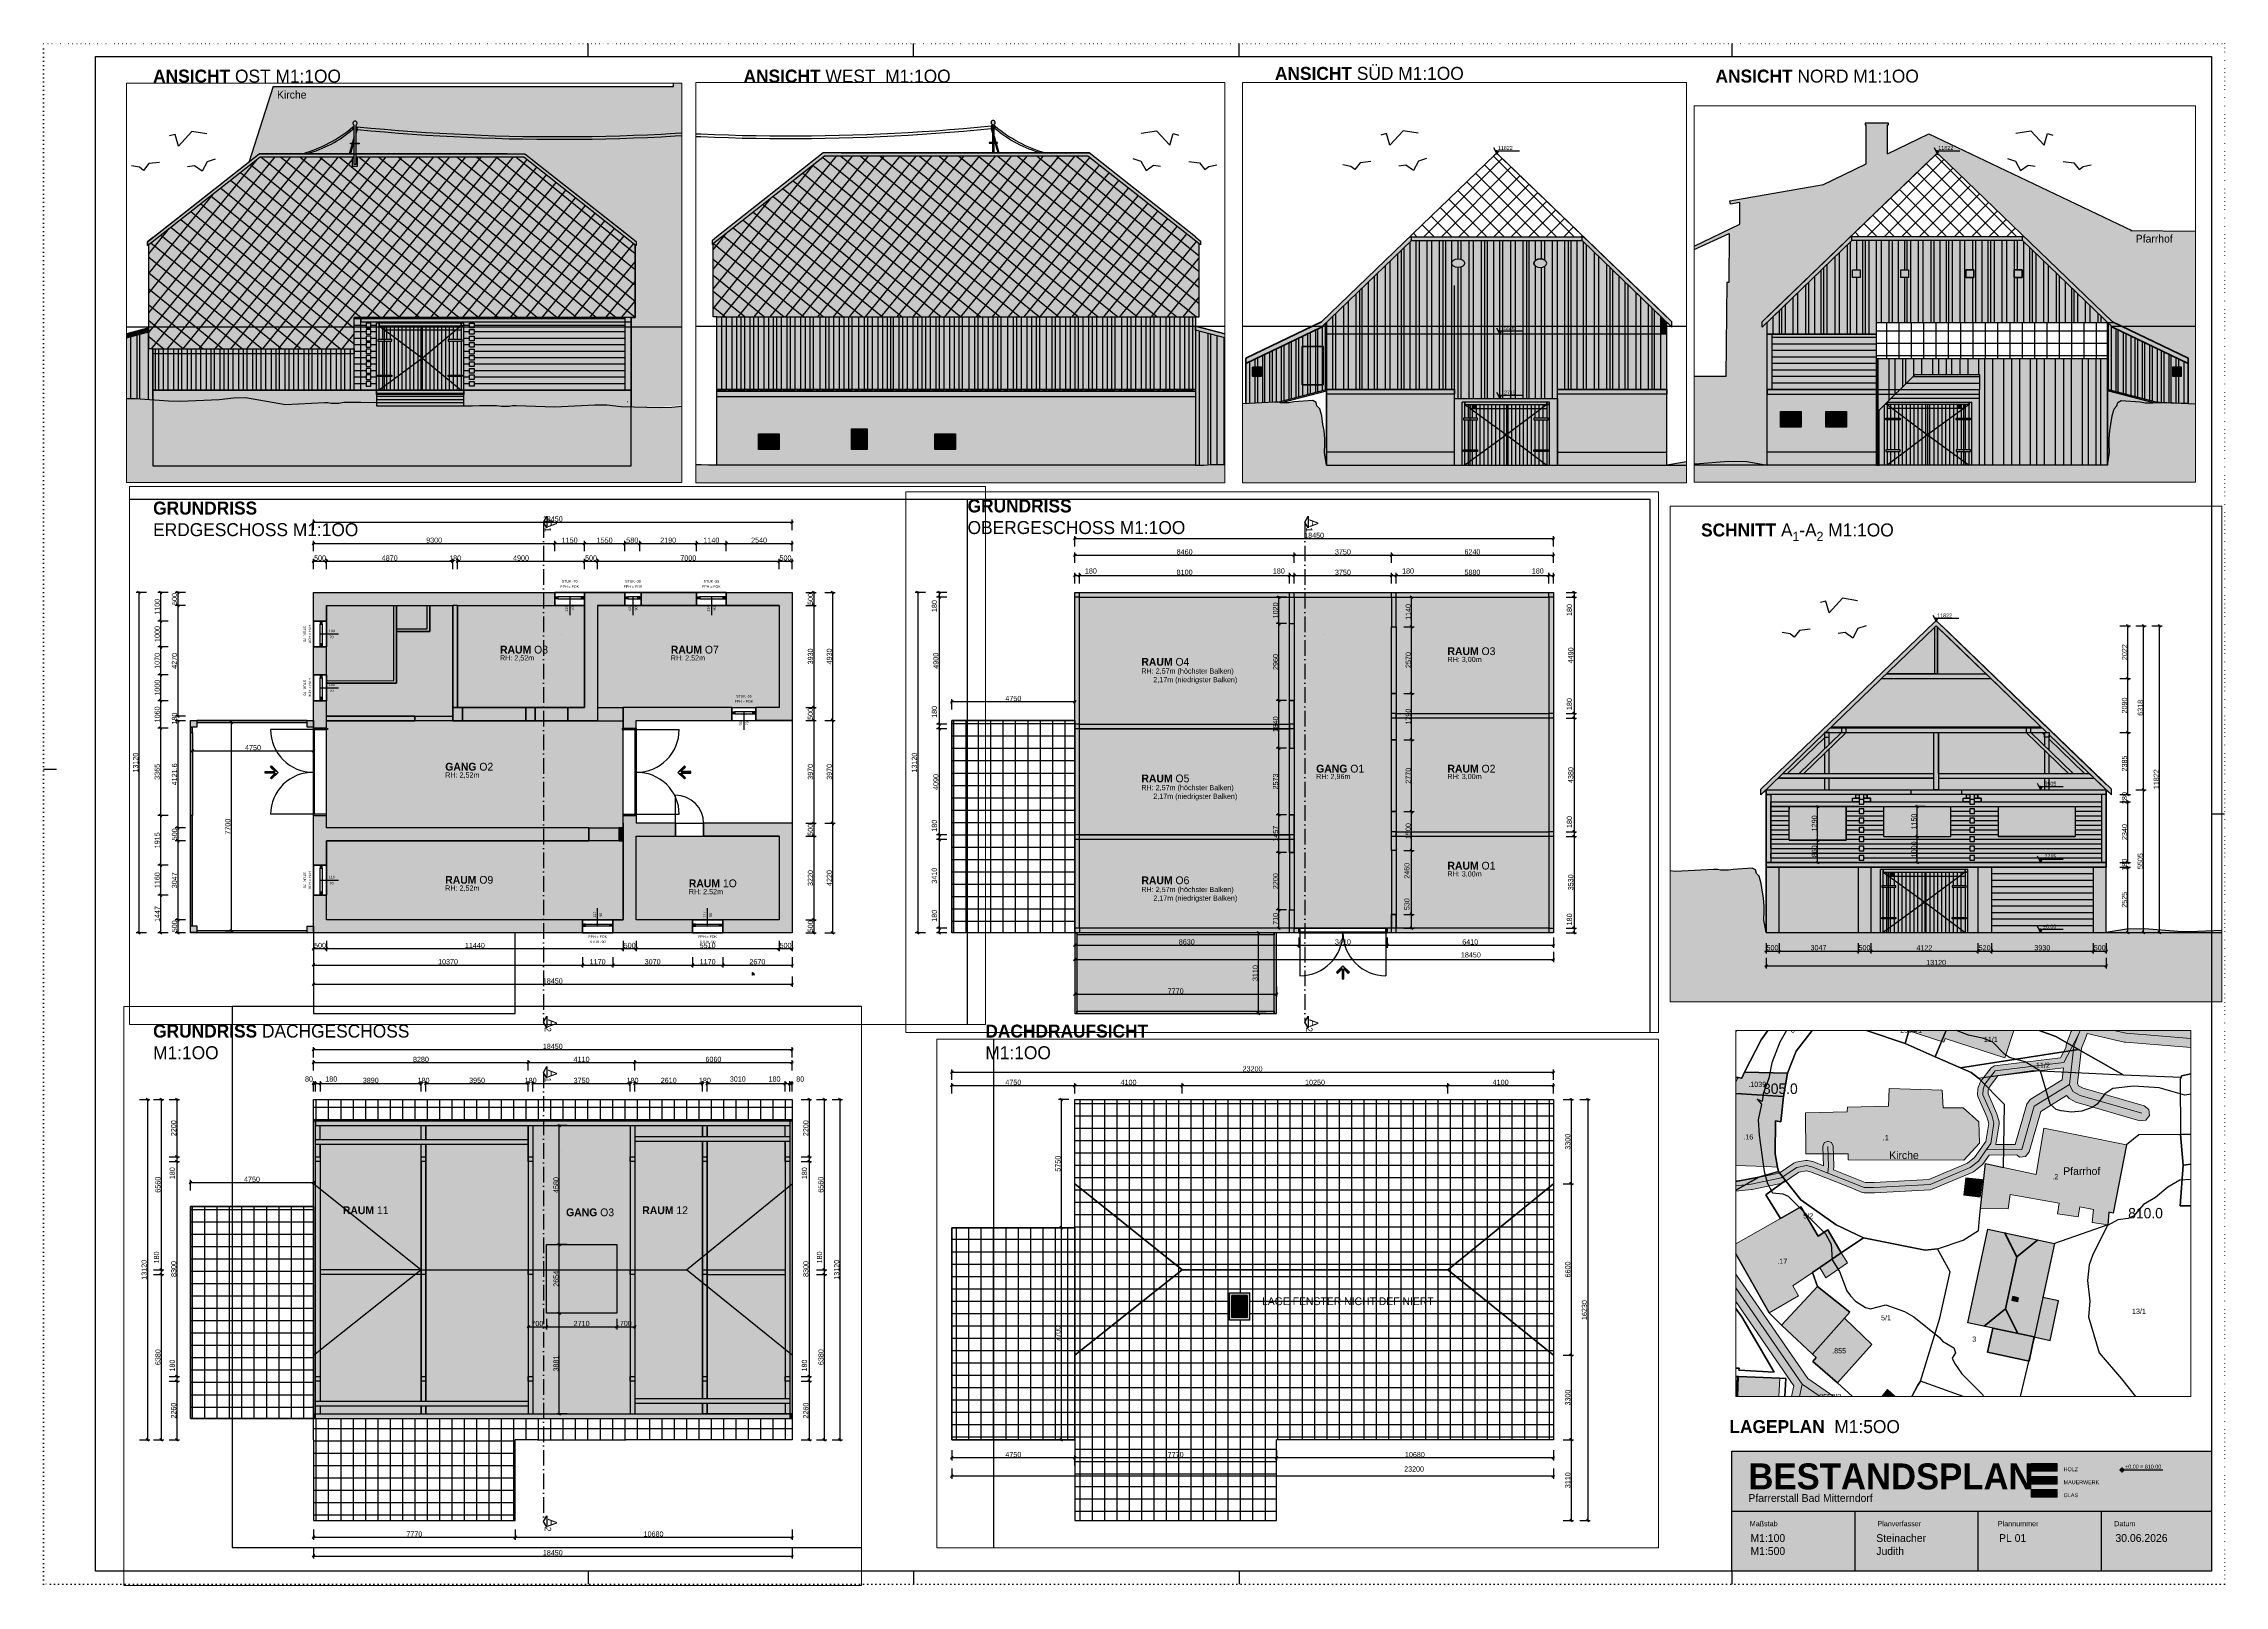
# Paper-space layout 'A1 [ - ]' of a CAD drawing. Header units: metres, sheet in millimetres. Extents: x -252 to 589, y -651 to -57.
# The model-space entities are those that its viewports show. They can reach past a viewport. Long polylines and large blocks are cut down to what shows.
import ezdxf
from ezdxf.enums import TextEntityAlignment as Align

# ---------------------------------------------------------------- set-up
doc = ezdxf.new("R2010")
doc.units = ezdxf.units.M
doc.header["$LTSCALE"] = 0.5
doc.header["$PDMODE"] = 3
for name, pattern in [('ACAD_ISO03W100', [30, 12, -18]), ('ACAD_ISO07W100', [3, 0, -3]), ('ACAD_ISO10W100', [18, 12, -3, 0, -3]), ('AUSGEZOGEN', [0]), ('DASHED2', [9.525, 6.35, -3.175])]:
    doc.linetypes.add(name, pattern=pattern)
for name, color, linetype in [('+plankopf', 7, 'Continuous'), ('-höhenlinien', 251, 'ACAD_ISO03W100'), ('AM_6', 7, 'Continuous'), ('KON_013', 3, 'Continuous'), ('KON_025', 1, 'Continuous'), ('KON_050', 5, 'Continuous'), ('KON_MASS', 1, 'Continuous'), ('KON_SCHRAFF', 1, 'Continuous'), ('KON_STRICHLINIE', 1, 'DASHED2'), ('KON_TEXT', 1, 'Continuous'), ('LAY-RAHMEN', 251, 'Continuous'), ('schnitte', 250, 'Continuous')]:
    doc.layers.add(name, color=color, linetype=linetype)
for name, color, linetype, plot in [('-help', 4, 'Continuous', False), ('KON_HL', 4, 'Continuous', False), ('LAY-AFENSTER', 150, 'Continuous', False)]:
    doc.layers.add(name, color=color, linetype=linetype, plot=plot)
doc.layers.add('-solid_glas', color=7, linetype='Continuous', true_color=0xb4b4b4)
doc.layers.add('-solid_holz', color=7, linetype='Continuous', true_color=0xbfab97)
for name, color, linetype, lineweight in [('03 Trockenbau', 30, 'Continuous', 15), ('12 Innentüren', 7, 'Continuous', 5), ('KON_05', 5, 'Continuous', 50)]:
    doc.layers.add(name, color=color, linetype=linetype, lineweight=lineweight)
for name, color, linetype, lineweight, true_color in [('05A Massivholz', 7, 'Continuous', 20, 0xb85600), ('TPX_BUILDINGS', 7, 'Continuous', 0, 0x000000), ('TPX_BUILDINGS_HATCH', 7, 'Continuous', 0, 0xf0f0f0), ('TPX_CADASTRES_TEXT', 7, 'Continuous', 0, 0x000000), ('TPX_RELIEF_CONTOUR_LINES_TEXT', 7, 'Continuous', 0, 0x000000), ('TPX_ROADS_AXES', 7, 'Continuous', 0, 0x323232), ('TPX_ROADS_CONTOURS', 7, 'Continuous', 0, 0x646464), ('TPX_ROADS_HATCH', 7, 'Continuous', 0, 0xc8c8c8)]:
    doc.layers.add(name, color=color, linetype=linetype, lineweight=lineweight, true_color=true_color)
doc.styles.add('ANNOTATIVE', font='txt')
doc.styles.add('Arial Narrow 3 skalliert', font='ARIALN.TTF', dxfattribs={"height": 3})
doc.styles.add('Century_Gothic', font='GOTHIC.TTF')
doc.dimstyles.new('ISO-50 -IR', dxfattribs={"dimscale": 0.5, "dimtxt": 0.2, "dimasz": 0.225, "dimexe": 0.2, "dimexo": 0.1, "dimgap": 0.05, "dimtad": 1, "dimdec": 0, "dimlfac": 100, "dimdsep": 46, "dimtxsty": 'Century_Gothic', "dimblk": 'OBLIQUE', "dimcen": 2.5, "dimdle": 0.2, "dimadec": 1, "dimazin": 0, "dimtfac": 1, "dimtdec": 0, "dimtix": 1, "dimtmove": 2, "dimatfit": 3, "dimldrblk": 'ARCHTICK', "dimfxl": 0.25, "dimfxlon": 1, "dimarcsym": 0})
doc.dimstyles.new('M - 20 - HTL HALLSTATT$0', dxfattribs={"dimscale": 200, "dimtxt": 1.5, "dimasz": 0.5, "dimexe": 0.5, "dimexo": 0.2, "dimgap": 0.1, "dimtad": 1, "dimdec": 1, "dimdsep": 46, "dimtxsty": 'Century_Gothic', "dimblk": 'OBLIQUE', "dimcen": 0, "dimdle": 0.2, "dimclrd": 256, "dimclre": 256, "dimclrt": 256, "dimadec": 1, "dimazin": 0, "dimtfac": 1, "dimtdec": 1, "dimtix": 1, "dimtofl": 0, "dimtmove": 2, "dimatfit": 3, "dimldrblk": 'DOT', "dimfxl": 1.5, "dimfxlon": 1, "dimlwd": -1, "dimlwe": -1, "dimarcsym": 0})

# ---------------------------------------------------------------- blocks, each defined once
blk = doc.blocks.new('höhe fertigmass')
h = blk.add_hatch(color=256)
h.paths.add_polyline_path([(0, 0.065), (0, 0), (0.065, 0, 0.414214)])
h.paths.add_polyline_path([(0, 0), (-0.065, 0, 0.414214), (0, -0.065)])
for p, q in [((0, -0.096), (0, 0.096)), ((-0.096, 0), (0.888, 0))]:
    blk.add_line(p, q)
blk.add_circle((0, 0), 0.0651)
at = {"style": 'Century_Gothic'}
blk.add_attdef('HÖHE', (0.115, 0.039, 0), '', height=0.2, dxfattribs=at)
blk = doc.blocks.new('ok fertigmass')
at = {"ltscale": 0.125}
h = blk.add_hatch(color=256, dxfattribs=at)
h.dxf.hatch_style = 1
h.paths.add_polyline_path([(0, 0), (0, 0.125), (0.0625, 0.125)])
for points in [[(-0.125, 0.25), (0, 0), (0.0625, 0.125), (0.875, 0.125)], [(0, 0.125), (-0.0625, 0.125)]]:
    blk.add_lwpolyline(points, dxfattribs=at)
blk.add_lwpolyline([(0, 0), (0, 0.125), (0.0625, 0.125)], close=True, dxfattribs=at)
at = {"ltscale": 0.125, "style": 'Century_Gothic'}
blk.add_attdef('OK', text='', height=0.5, dxfattribs=at).set_placement((0.875, 0.25), align=Align.RIGHT)
blk = doc.blocks.new('_Oblique')
at = {"color": 0, "linetype": 'ByBlock', "lineweight": -2}
blk.add_line((-0.5, -0.5), (0.5, 0.5), dxfattribs=at)
blk = doc.blocks.new('*D18')
at = {"layer": 'Defpoints', "color": 0, "transparency": 16777216}
for p in [(91048, -13342), (90868, -13995), (91048, -13995)]:
    blk.add_point(p, dxfattribs=at)
at = {"layer": 'KON_MASS', "transparency": 16777216}
for p, q in [((90828, -13342), (91088, -13342)), ((90868, -13642), (90868, -13242)), ((91048, -13642), (91048, -13242))]:
    blk.add_line(p, q, dxfattribs=at)
at = {"layer": 'KON_MASS', "transparency": 16777216, "xscale": 100, "yscale": 100, "zscale": 100, "rotation": 180}
blk.add_blockref('_Oblique', (90868, -13342), dxfattribs=at)
at = {"layer": 'KON_MASS', "transparency": 16777216, "xscale": 100, "yscale": 100, "zscale": 100}
blk.add_blockref('_Oblique', (91048, -13342), dxfattribs=at)
at = {"layer": 'KON_MASS', "transparency": 16777216, "insert": (91483, -13165), "char_height": 200, "attachment_point": 5, "style": 'Century_Gothic'}
blk.add_mtext('180', dxfattribs=at)
blk = doc.blocks.new('_Dot')
at = {"color": 0, "linetype": 'ByBlock', "lineweight": -2}
blk.add_line((-0.5, 0), (-1, 0), dxfattribs=at)
at = {"color": 0, "linetype": 'ByBlock', "const_width": 0.5}
blk.add_lwpolyline([(-0.25, 0, 1), (0.25, 0, 1)], format="xyb", close=True, dxfattribs=at)
blk = doc.blocks.new('*D19')
at = {"layer": 'Defpoints', "color": 0, "transparency": 16777216}
for p in [(99148, -13342), (91048, -13995), (99148, -14175)]:
    blk.add_point(p, dxfattribs=at)
at = {"layer": 'KON_MASS', "transparency": 16777216}
for p, q in [((91008, -13342), (99188, -13342)), ((91048, -13642), (91048, -13242)), ((99148, -13642), (99148, -13242))]:
    blk.add_line(p, q, dxfattribs=at)
at = {"layer": 'KON_MASS', "transparency": 16777216, "xscale": 100, "yscale": 100, "zscale": 100, "rotation": 180}
blk.add_blockref('_Oblique', (91048, -13342), dxfattribs=at)
at = {"layer": 'KON_MASS', "transparency": 16777216, "xscale": 100, "yscale": 100, "zscale": 100}
blk.add_blockref('_Oblique', (99148, -13342), dxfattribs=at)
at = {"layer": 'KON_MASS', "transparency": 16777216, "insert": (95098, -13217), "char_height": 200, "attachment_point": 5, "style": 'Century_Gothic'}
blk.add_mtext('8100', dxfattribs=at)
blk = doc.blocks.new('*D20')
at = {"layer": 'Defpoints', "color": 0, "transparency": 16777216}
for p in [(99328, -13342), (99148, -14175), (99328, -13995)]:
    blk.add_point(p, dxfattribs=at)
at = {"layer": 'KON_MASS', "transparency": 16777216}
for p, q in [((99108, -13342), (99368, -13342)), ((99148, -13642), (99148, -13242)), ((99328, -13642), (99328, -13242))]:
    blk.add_line(p, q, dxfattribs=at)
at = {"layer": 'KON_MASS', "transparency": 16777216, "xscale": 100, "yscale": 100, "zscale": 100, "rotation": 180}
blk.add_blockref('_Oblique', (99148, -13342), dxfattribs=at)
at = {"layer": 'KON_MASS', "transparency": 16777216, "xscale": 100, "yscale": 100, "zscale": 100}
blk.add_blockref('_Oblique', (99328, -13342), dxfattribs=at)
at = {"layer": 'KON_MASS', "transparency": 16777216, "insert": (98732, -13165), "char_height": 200, "attachment_point": 5, "style": 'Century_Gothic'}
blk.add_mtext('180', dxfattribs=at)
blk = doc.blocks.new('*D21')
at = {"layer": 'Defpoints', "color": 0, "transparency": 16777216}
for p in [(103078, -13342), (99328, -13995), (103078, -14175)]:
    blk.add_point(p, dxfattribs=at)
at = {"layer": 'KON_MASS', "transparency": 16777216}
for p, q in [((99288, -13342), (103118, -13342)), ((99328, -13642), (99328, -13242)), ((103078, -13642), (103078, -13242))]:
    blk.add_line(p, q, dxfattribs=at)
at = {"layer": 'KON_MASS', "transparency": 16777216, "xscale": 100, "yscale": 100, "zscale": 100, "rotation": 180}
blk.add_blockref('_Oblique', (99328, -13342), dxfattribs=at)
at = {"layer": 'KON_MASS', "transparency": 16777216, "xscale": 100, "yscale": 100, "zscale": 100}
blk.add_blockref('_Oblique', (103078, -13342), dxfattribs=at)
at = {"layer": 'KON_MASS', "transparency": 16777216, "insert": (101203, -13217), "char_height": 200, "attachment_point": 5, "style": 'Century_Gothic'}
blk.add_mtext('3750', dxfattribs=at)
blk = doc.blocks.new('*D22')
at = {"layer": 'Defpoints', "color": 0, "transparency": 16777216}
for p in [(103258, -13342), (103078, -14175), (103258, -13995)]:
    blk.add_point(p, dxfattribs=at)
at = {"layer": 'KON_MASS', "transparency": 16777216}
for p, q in [((103038, -13342), (103298, -13342)), ((103078, -13642), (103078, -13242)), ((103258, -13642), (103258, -13242))]:
    blk.add_line(p, q, dxfattribs=at)
at = {"layer": 'KON_MASS', "transparency": 16777216, "xscale": 100, "yscale": 100, "zscale": 100, "rotation": 180}
blk.add_blockref('_Oblique', (103078, -13342), dxfattribs=at)
at = {"layer": 'KON_MASS', "transparency": 16777216, "xscale": 100, "yscale": 100, "zscale": 100}
blk.add_blockref('_Oblique', (103258, -13342), dxfattribs=at)
at = {"layer": 'KON_MASS', "transparency": 16777216, "insert": (103715, -13165), "char_height": 200, "attachment_point": 5, "style": 'Century_Gothic'}
blk.add_mtext('180', dxfattribs=at)
blk = doc.blocks.new('*D23')
at = {"layer": 'Defpoints', "color": 0, "transparency": 16777216}
for p in [(109138, -13342), (103258, -13995), (109138, -14175)]:
    blk.add_point(p, dxfattribs=at)
at = {"layer": 'KON_MASS', "transparency": 16777216}
for p, q in [((103218, -13342), (109178, -13342)), ((103258, -13642), (103258, -13242)), ((109138, -13642), (109138, -13242))]:
    blk.add_line(p, q, dxfattribs=at)
at = {"layer": 'KON_MASS', "transparency": 16777216, "xscale": 100, "yscale": 100, "zscale": 100, "rotation": 180}
blk.add_blockref('_Oblique', (103258, -13342), dxfattribs=at)
at = {"layer": 'KON_MASS', "transparency": 16777216, "xscale": 100, "yscale": 100, "zscale": 100}
blk.add_blockref('_Oblique', (109138, -13342), dxfattribs=at)
at = {"layer": 'KON_MASS', "transparency": 16777216, "insert": (106198, -13217), "char_height": 200, "attachment_point": 5, "style": 'Century_Gothic'}
blk.add_mtext('5880', dxfattribs=at)
blk = doc.blocks.new('*D24')
at = {"layer": 'Defpoints', "color": 0, "transparency": 16777216}
for p in [(109318, -13342), (109138, -14175), (109318, -13995)]:
    blk.add_point(p, dxfattribs=at)
at = {"layer": 'KON_MASS', "transparency": 16777216}
for p, q in [((109098, -13342), (109358, -13342)), ((109138, -13642), (109138, -13242)), ((109318, -13642), (109318, -13242))]:
    blk.add_line(p, q, dxfattribs=at)
at = {"layer": 'KON_MASS', "transparency": 16777216, "xscale": 100, "yscale": 100, "zscale": 100, "rotation": 180}
blk.add_blockref('_Oblique', (109138, -13342), dxfattribs=at)
at = {"layer": 'KON_MASS', "transparency": 16777216, "xscale": 100, "yscale": 100, "zscale": 100}
blk.add_blockref('_Oblique', (109318, -13342), dxfattribs=at)
at = {"layer": 'KON_MASS', "transparency": 16777216, "insert": (108718, -13165), "char_height": 200, "attachment_point": 5, "style": 'Century_Gothic'}
blk.add_mtext('180', dxfattribs=at)
blk = doc.blocks.new('*D25')
at = {"layer": 'Defpoints', "color": 0, "transparency": 16777216}
for p in [(99328, -12554), (90868, -13995), (99328, -13995)]:
    blk.add_point(p, dxfattribs=at)
at = {"layer": 'KON_MASS', "transparency": 16777216}
for p, q in [((90828, -12554), (99368, -12554)), ((90868, -12854), (90868, -12454)), ((99328, -12854), (99328, -12454))]:
    blk.add_line(p, q, dxfattribs=at)
at = {"layer": 'KON_MASS', "transparency": 16777216, "xscale": 100, "yscale": 100, "zscale": 100, "rotation": 180}
blk.add_blockref('_Oblique', (90868, -12554), dxfattribs=at)
at = {"layer": 'KON_MASS', "transparency": 16777216, "xscale": 100, "yscale": 100, "zscale": 100}
blk.add_blockref('_Oblique', (99328, -12554), dxfattribs=at)
at = {"layer": 'KON_MASS', "transparency": 16777216, "insert": (95098, -12429), "char_height": 200, "attachment_point": 5, "style": 'Century_Gothic'}
blk.add_mtext('8460', dxfattribs=at)
blk = doc.blocks.new('*D26')
at = {"layer": 'Defpoints', "color": 0, "transparency": 16777216}
for p in [(103078, -12554), (99328, -13995), (103078, -14175)]:
    blk.add_point(p, dxfattribs=at)
at = {"layer": 'KON_MASS', "transparency": 16777216}
for p, q in [((99288, -12554), (103118, -12554)), ((99328, -12854), (99328, -12454)), ((103078, -12854), (103078, -12454))]:
    blk.add_line(p, q, dxfattribs=at)
at = {"layer": 'KON_MASS', "transparency": 16777216, "xscale": 100, "yscale": 100, "zscale": 100, "rotation": 180}
blk.add_blockref('_Oblique', (99328, -12554), dxfattribs=at)
at = {"layer": 'KON_MASS', "transparency": 16777216, "xscale": 100, "yscale": 100, "zscale": 100}
blk.add_blockref('_Oblique', (103078, -12554), dxfattribs=at)
at = {"layer": 'KON_MASS', "transparency": 16777216, "insert": (101203, -12429), "char_height": 200, "attachment_point": 5, "style": 'Century_Gothic'}
blk.add_mtext('3750', dxfattribs=at)
blk = doc.blocks.new('*D27')
at = {"layer": 'Defpoints', "color": 0, "transparency": 16777216}
for p in [(109318, -12554), (103078, -14175), (109318, -13995)]:
    blk.add_point(p, dxfattribs=at)
at = {"layer": 'KON_MASS', "transparency": 16777216}
for p, q in [((103038, -12554), (109358, -12554)), ((103078, -12854), (103078, -12454)), ((109318, -12854), (109318, -12454))]:
    blk.add_line(p, q, dxfattribs=at)
at = {"layer": 'KON_MASS', "transparency": 16777216, "xscale": 100, "yscale": 100, "zscale": 100, "rotation": 180}
blk.add_blockref('_Oblique', (103078, -12554), dxfattribs=at)
at = {"layer": 'KON_MASS', "transparency": 16777216, "xscale": 100, "yscale": 100, "zscale": 100}
blk.add_blockref('_Oblique', (109318, -12554), dxfattribs=at)
at = {"layer": 'KON_MASS', "transparency": 16777216, "insert": (106198, -12429), "char_height": 200, "attachment_point": 5, "style": 'Century_Gothic'}
blk.add_mtext('6240', dxfattribs=at)
blk = doc.blocks.new('*D28')
at = {"layer": 'Defpoints', "color": 0, "transparency": 16777216}
for p in [(109318, -11918), (90868, -13995), (109318, -13995)]:
    blk.add_point(p, dxfattribs=at)
at = {"layer": 'KON_MASS', "transparency": 16777216}
for p, q in [((90828, -11918), (109358, -11918)), ((90868, -12218), (90868, -11818)), ((109318, -12218), (109318, -11818))]:
    blk.add_line(p, q, dxfattribs=at)
at = {"layer": 'KON_MASS', "transparency": 16777216, "xscale": 100, "yscale": 100, "zscale": 100, "rotation": 180}
blk.add_blockref('_Oblique', (90868, -11918), dxfattribs=at)
at = {"layer": 'KON_MASS', "transparency": 16777216, "xscale": 100, "yscale": 100, "zscale": 100}
blk.add_blockref('_Oblique', (109318, -11918), dxfattribs=at)
at = {"layer": 'KON_MASS', "transparency": 16777216, "insert": (100093, -11793), "char_height": 200, "attachment_point": 5, "style": 'Century_Gothic'}
blk.add_mtext('18450', dxfattribs=at)
blk = doc.blocks.new('*D30')
at = {"layer": 'Defpoints', "color": 0, "transparency": 16777216}
for p in [(109318, -13995), (109366, -14175), (110115, -14175)]:
    blk.add_point(p, dxfattribs=at)
at = {"layer": 'KON_MASS', "transparency": 16777216}
for p, q in [((109815, -13995), (110215, -13995)), ((109815, -14175), (110215, -14175)), ((110115, -13955), (110115, -14215))]:
    blk.add_line(p, q, dxfattribs=at)
at = {"layer": 'KON_MASS', "transparency": 16777216, "xscale": 100, "yscale": 100, "zscale": 100}
for p, rotation in [((110115, -13995), 90), ((110115, -14175), 270)]:
    blk.add_blockref('_Oblique', p, dxfattribs=dict(at, rotation=rotation))
at = {"layer": 'KON_MASS', "transparency": 16777216, "insert": (109938, -14670), "char_height": 200, "attachment_point": 5, "rotation": 90, "style": 'Century_Gothic'}
blk.add_mtext('180', dxfattribs=at)
blk = doc.blocks.new('*D31')
at = {"layer": 'Defpoints', "color": 0, "transparency": 16777216}
for p in [(109366, -14175), (109138, -18665), (110115, -18665)]:
    blk.add_point(p, dxfattribs=at)
at = {"layer": 'KON_MASS', "transparency": 16777216}
for p, q in [((109815, -14175), (110215, -14175)), ((110115, -14135), (110115, -18705)), ((109815, -18665), (110215, -18665))]:
    blk.add_line(p, q, dxfattribs=at)
at = {"layer": 'KON_MASS', "transparency": 16777216, "xscale": 100, "yscale": 100, "zscale": 100}
for p, rotation in [((110115, -14175), 90), ((110115, -18665), 270)]:
    blk.add_blockref('_Oblique', p, dxfattribs=dict(at, rotation=rotation))
at = {"layer": 'KON_MASS', "transparency": 16777216, "insert": (109990, -16420), "char_height": 200, "attachment_point": 5, "rotation": 90, "style": 'Century_Gothic'}
blk.add_mtext('4490', dxfattribs=at)
blk = doc.blocks.new('*D32')
at = {"layer": 'Defpoints', "color": 0, "transparency": 16777216}
for p in [(109138, -18665), (109138, -18845), (110115, -18845)]:
    blk.add_point(p, dxfattribs=at)
at = {"layer": 'KON_MASS', "transparency": 16777216}
for p, q in [((109815, -18665), (110215, -18665)), ((109815, -18845), (110215, -18845)), ((110115, -18625), (110115, -18885))]:
    blk.add_line(p, q, dxfattribs=at)
at = {"layer": 'KON_MASS', "transparency": 16777216, "xscale": 100, "yscale": 100, "zscale": 100}
for p, rotation in [((110115, -18665), 90), ((110115, -18845), 270)]:
    blk.add_blockref('_Oblique', p, dxfattribs=dict(at, rotation=rotation))
at = {"layer": 'KON_MASS', "transparency": 16777216, "insert": (109938, -18297), "char_height": 200, "attachment_point": 5, "rotation": 90, "style": 'Century_Gothic'}
blk.add_mtext('180', dxfattribs=at)
blk = doc.blocks.new('*D33')
at = {"layer": 'Defpoints', "color": 0, "transparency": 16777216}
for p in [(109138, -18845), (109138, -23225), (110115, -23225)]:
    blk.add_point(p, dxfattribs=at)
at = {"layer": 'KON_MASS', "transparency": 16777216}
for p, q in [((109815, -18845), (110215, -18845)), ((110115, -18805), (110115, -23265)), ((109815, -23225), (110215, -23225))]:
    blk.add_line(p, q, dxfattribs=at)
at = {"layer": 'KON_MASS', "transparency": 16777216, "xscale": 100, "yscale": 100, "zscale": 100}
for p, rotation in [((110115, -18845), 90), ((110115, -23225), 270)]:
    blk.add_blockref('_Oblique', p, dxfattribs=dict(at, rotation=rotation))
at = {"layer": 'KON_MASS', "transparency": 16777216, "insert": (109990, -21035), "char_height": 200, "attachment_point": 5, "rotation": 90, "style": 'Century_Gothic'}
blk.add_mtext('4380', dxfattribs=at)
blk = doc.blocks.new('*D34')
at = {"layer": 'Defpoints', "color": 0, "transparency": 16777216}
for p in [(109138, -23225), (109138, -23405), (110115, -23405)]:
    blk.add_point(p, dxfattribs=at)
at = {"layer": 'KON_MASS', "transparency": 16777216}
for p, q in [((109815, -23225), (110215, -23225)), ((109815, -23405), (110215, -23405)), ((110115, -23185), (110115, -23445))]:
    blk.add_line(p, q, dxfattribs=at)
at = {"layer": 'KON_MASS', "transparency": 16777216, "xscale": 100, "yscale": 100, "zscale": 100}
for p, rotation in [((110115, -23225), 90), ((110115, -23405), 270)]:
    blk.add_blockref('_Oblique', p, dxfattribs=dict(at, rotation=rotation))
at = {"layer": 'KON_MASS', "transparency": 16777216, "insert": (109938, -22845), "char_height": 200, "attachment_point": 5, "rotation": 90, "style": 'Century_Gothic'}
blk.add_mtext('180', dxfattribs=at)
blk = doc.blocks.new('*D35')
at = {"layer": 'Defpoints', "color": 0, "transparency": 16777216}
for p in [(109138, -23405), (109138, -26935), (110115, -26935)]:
    blk.add_point(p, dxfattribs=at)
at = {"layer": 'KON_MASS', "transparency": 16777216}
for p, q in [((109815, -23405), (110215, -23405)), ((110115, -23365), (110115, -26975)), ((109815, -26935), (110215, -26935))]:
    blk.add_line(p, q, dxfattribs=at)
at = {"layer": 'KON_MASS', "transparency": 16777216, "xscale": 100, "yscale": 100, "zscale": 100}
for p, rotation in [((110115, -23405), 90), ((110115, -26935), 270)]:
    blk.add_blockref('_Oblique', p, dxfattribs=dict(at, rotation=rotation))
at = {"layer": 'KON_MASS', "transparency": 16777216, "insert": (109990, -25170), "char_height": 200, "attachment_point": 5, "rotation": 90, "style": 'Century_Gothic'}
blk.add_mtext('3530', dxfattribs=at)
blk = doc.blocks.new('*D36')
at = {"layer": 'Defpoints', "color": 0, "transparency": 16777216}
for p in [(109138, -26935), (109138, -27115), (110115, -27115)]:
    blk.add_point(p, dxfattribs=at)
at = {"layer": 'KON_MASS', "transparency": 16777216}
for p, q in [((110115, -26895), (110115, -27155)), ((109815, -26935), (110215, -26935)), ((109815, -27115), (110215, -27115))]:
    blk.add_line(p, q, dxfattribs=at)
at = {"layer": 'KON_MASS', "transparency": 16777216, "xscale": 100, "yscale": 100, "zscale": 100}
for p, rotation in [((110115, -26935), 90), ((110115, -27115), 270)]:
    blk.add_blockref('_Oblique', p, dxfattribs=dict(at, rotation=rotation))
at = {"layer": 'KON_MASS', "transparency": 16777216, "insert": (109938, -26600), "char_height": 200, "attachment_point": 5, "rotation": 90, "style": 'Century_Gothic'}
blk.add_mtext('180', dxfattribs=at)
blk = doc.blocks.new('*D38')
at = {"layer": 'Defpoints', "color": 0, "transparency": 16777216}
for p in [(103078, -26405), (103848, -26405), (102908, -26935)]:
    blk.add_point(p, dxfattribs=at)
at = {"layer": 'KON_MASS', "transparency": 16777216}
for p, q in [((103548, -26405), (103948, -26405)), ((103848, -26975), (103848, -26365)), ((103548, -26935), (103948, -26935))]:
    blk.add_line(p, q, dxfattribs=at)
at = {"layer": 'KON_MASS', "transparency": 16777216, "xscale": 100, "yscale": 100, "zscale": 100}
for p, rotation in [((103848, -26405), 90), ((103848, -26935), 270)]:
    blk.add_blockref('_Oblique', p, dxfattribs=dict(at, rotation=rotation))
at = {"layer": 'KON_MASS', "transparency": 16777216, "insert": (103671, -26014), "char_height": 200, "attachment_point": 5, "rotation": 90, "style": 'Century_Gothic'}
blk.add_mtext('530', dxfattribs=at)
blk = doc.blocks.new('*D39')
at = {"layer": 'Defpoints', "color": 0, "transparency": 16777216}
for p in [(103258, -23945), (103848, -23945), (103078, -26405)]:
    blk.add_point(p, dxfattribs=at)
at = {"layer": 'KON_MASS', "transparency": 16777216}
for p, q in [((103548, -23945), (103948, -23945)), ((103848, -26445), (103848, -23905)), ((103548, -26405), (103948, -26405))]:
    blk.add_line(p, q, dxfattribs=at)
at = {"layer": 'KON_MASS', "transparency": 16777216, "xscale": 100, "yscale": 100, "zscale": 100}
for p, rotation in [((103848, -23945), 90), ((103848, -26405), 270)]:
    blk.add_blockref('_Oblique', p, dxfattribs=dict(at, rotation=rotation))
at = {"layer": 'KON_MASS', "transparency": 16777216, "insert": (103671, -24725), "char_height": 200, "attachment_point": 5, "rotation": 90, "style": 'Century_Gothic'}
blk.add_mtext('2460', dxfattribs=at)
blk = doc.blocks.new('*D40')
at = {"layer": 'Defpoints', "color": 0, "transparency": 16777216}
for p in [(103258, -22445), (103848, -22445), (103258, -23945)]:
    blk.add_point(p, dxfattribs=at)
at = {"layer": 'KON_MASS', "transparency": 16777216}
for p, q in [((103548, -22445), (103948, -22445)), ((103848, -23985), (103848, -22405)), ((103548, -23945), (103948, -23945))]:
    blk.add_line(p, q, dxfattribs=at)
at = {"layer": 'KON_MASS', "transparency": 16777216, "xscale": 100, "yscale": 100, "zscale": 100}
for p, rotation in [((103848, -22445), 90), ((103848, -23945), 270)]:
    blk.add_blockref('_Oblique', p, dxfattribs=dict(at, rotation=rotation))
at = {"layer": 'KON_MASS', "transparency": 16777216, "insert": (103723, -23195), "char_height": 200, "attachment_point": 5, "rotation": 90, "style": 'Century_Gothic'}
blk.add_mtext('1500', dxfattribs=at)
blk = doc.blocks.new('*D41')
at = {"layer": 'Defpoints', "color": 0, "transparency": 16777216}
for p in [(103258, -19675), (103848, -19675), (103258, -22445)]:
    blk.add_point(p, dxfattribs=at)
at = {"layer": 'KON_MASS', "transparency": 16777216}
for p, q in [((103548, -19675), (103948, -19675)), ((103848, -22485), (103848, -19635)), ((103548, -22445), (103948, -22445))]:
    blk.add_line(p, q, dxfattribs=at)
at = {"layer": 'KON_MASS', "transparency": 16777216, "xscale": 100, "yscale": 100, "zscale": 100}
for p, rotation in [((103848, -19675), 90), ((103848, -22445), 270)]:
    blk.add_blockref('_Oblique', p, dxfattribs=dict(at, rotation=rotation))
at = {"layer": 'KON_MASS', "transparency": 16777216, "insert": (103723, -21060), "char_height": 200, "attachment_point": 5, "rotation": 90, "style": 'Century_Gothic'}
blk.add_mtext('2770', dxfattribs=at)
blk = doc.blocks.new('*D42')
at = {"layer": 'Defpoints', "color": 0, "transparency": 16777216}
for p in [(103258, -17885), (103848, -17885), (103258, -19675)]:
    blk.add_point(p, dxfattribs=at)
at = {"layer": 'KON_MASS', "transparency": 16777216}
for p, q in [((103548, -17885), (103948, -17885)), ((103848, -19715), (103848, -17845)), ((103548, -19675), (103948, -19675))]:
    blk.add_line(p, q, dxfattribs=at)
at = {"layer": 'KON_MASS', "transparency": 16777216, "xscale": 100, "yscale": 100, "zscale": 100}
for p, rotation in [((103848, -17885), 90), ((103848, -19675), 270)]:
    blk.add_blockref('_Oblique', p, dxfattribs=dict(at, rotation=rotation))
at = {"layer": 'KON_MASS', "transparency": 16777216, "insert": (103723, -18780), "char_height": 200, "attachment_point": 5, "rotation": 90, "style": 'Century_Gothic'}
blk.add_mtext('1790', dxfattribs=at)
blk = doc.blocks.new('*D43')
at = {"layer": 'Defpoints', "color": 0, "transparency": 16777216}
for p in [(103258, -15315), (103848, -15315), (103258, -17885)]:
    blk.add_point(p, dxfattribs=at)
at = {"layer": 'KON_MASS', "transparency": 16777216}
for p, q in [((103548, -15315), (103948, -15315)), ((103848, -17925), (103848, -15275)), ((103548, -17885), (103948, -17885))]:
    blk.add_line(p, q, dxfattribs=at)
at = {"layer": 'KON_MASS', "transparency": 16777216, "xscale": 100, "yscale": 100, "zscale": 100}
for p, rotation in [((103848, -15315), 90), ((103848, -17885), 270)]:
    blk.add_blockref('_Oblique', p, dxfattribs=dict(at, rotation=rotation))
at = {"layer": 'KON_MASS', "transparency": 16777216, "insert": (103723, -16600), "char_height": 200, "attachment_point": 5, "rotation": 90, "style": 'Century_Gothic'}
blk.add_mtext('2570', dxfattribs=at)
blk = doc.blocks.new('*D44')
at = {"layer": 'Defpoints', "color": 0, "transparency": 16777216}
for p in [(103258, -14175), (103848, -14175), (103258, -15315)]:
    blk.add_point(p, dxfattribs=at)
at = {"layer": 'KON_MASS', "transparency": 16777216}
for p, q in [((103548, -14175), (103948, -14175)), ((103848, -15355), (103848, -14135)), ((103548, -15315), (103948, -15315))]:
    blk.add_line(p, q, dxfattribs=at)
at = {"layer": 'KON_MASS', "transparency": 16777216, "xscale": 100, "yscale": 100, "zscale": 100}
for p, rotation in [((103848, -14175), 90), ((103848, -15315), 270)]:
    blk.add_blockref('_Oblique', p, dxfattribs=dict(at, rotation=rotation))
at = {"layer": 'KON_MASS', "transparency": 16777216, "insert": (103723, -14745), "char_height": 200, "attachment_point": 5, "rotation": 90, "style": 'Century_Gothic'}
blk.add_mtext('1140', dxfattribs=at)
blk = doc.blocks.new('*D45')
at = {"layer": 'Defpoints', "color": 0, "transparency": 16777216}
for p in [(98731, -26225), (99148, -26225), (99148, -26935)]:
    blk.add_point(p, dxfattribs=at)
at = {"layer": 'KON_MASS', "transparency": 16777216}
for p, q in [((99031, -26225), (98631, -26225)), ((98731, -26975), (98731, -26185)), ((99031, -26935), (98631, -26935))]:
    blk.add_line(p, q, dxfattribs=at)
at = {"layer": 'KON_MASS', "transparency": 16777216, "xscale": 100, "yscale": 100, "zscale": 100}
for p, rotation in [((98731, -26225), 90), ((98731, -26935), 270)]:
    blk.add_blockref('_Oblique', p, dxfattribs=dict(at, rotation=rotation))
at = {"layer": 'KON_MASS', "transparency": 16777216, "insert": (98606, -26580), "char_height": 200, "attachment_point": 5, "rotation": 90, "style": 'Century_Gothic'}
blk.add_mtext('710', dxfattribs=at)
blk = doc.blocks.new('*D46')
at = {"layer": 'Defpoints', "color": 0, "transparency": 16777216}
for p in [(98731, -24025), (99148, -24025), (99148, -26225)]:
    blk.add_point(p, dxfattribs=at)
at = {"layer": 'KON_MASS', "transparency": 16777216}
for p, q in [((99031, -24025), (98631, -24025)), ((98731, -26265), (98731, -23985)), ((99031, -26225), (98631, -26225))]:
    blk.add_line(p, q, dxfattribs=at)
at = {"layer": 'KON_MASS', "transparency": 16777216, "xscale": 100, "yscale": 100, "zscale": 100}
for p, rotation in [((98731, -24025), 90), ((98731, -26225), 270)]:
    blk.add_blockref('_Oblique', p, dxfattribs=dict(at, rotation=rotation))
at = {"layer": 'KON_MASS', "transparency": 16777216, "insert": (98606, -25125), "char_height": 200, "attachment_point": 5, "rotation": 90, "style": 'Century_Gothic'}
blk.add_mtext('2200', dxfattribs=at)
blk = doc.blocks.new('*D47')
at = {"layer": 'Defpoints', "color": 0, "transparency": 16777216}
for p in [(98731, -22568), (99148, -22568), (99148, -24025)]:
    blk.add_point(p, dxfattribs=at)
at = {"layer": 'KON_MASS', "transparency": 16777216}
for p, q in [((99031, -22568), (98631, -22568)), ((98731, -24065), (98731, -22528)), ((99031, -24025), (98631, -24025))]:
    blk.add_line(p, q, dxfattribs=at)
at = {"layer": 'KON_MASS', "transparency": 16777216, "xscale": 100, "yscale": 100, "zscale": 100}
for p, rotation in [((98731, -22568), 90), ((98731, -24025), 270)]:
    blk.add_blockref('_Oblique', p, dxfattribs=dict(at, rotation=rotation))
at = {"layer": 'KON_MASS', "transparency": 16777216, "insert": (98606, -23296), "char_height": 200, "attachment_point": 5, "rotation": 90, "style": 'Century_Gothic'}
blk.add_mtext('1457', dxfattribs=at)
blk = doc.blocks.new('*D48')
at = {"layer": 'Defpoints', "color": 0, "transparency": 16777216}
for p in [(98731, -19995), (99148, -19995), (99148, -22568)]:
    blk.add_point(p, dxfattribs=at)
at = {"layer": 'KON_MASS', "transparency": 16777216}
for p, q in [((99031, -19995), (98631, -19995)), ((98731, -22608), (98731, -19955)), ((99031, -22568), (98631, -22568))]:
    blk.add_line(p, q, dxfattribs=at)
at = {"layer": 'KON_MASS', "transparency": 16777216, "xscale": 100, "yscale": 100, "zscale": 100}
for p, rotation in [((98731, -19995), 90), ((98731, -22568), 270)]:
    blk.add_blockref('_Oblique', p, dxfattribs=dict(at, rotation=rotation))
at = {"layer": 'KON_MASS', "transparency": 16777216, "insert": (98606, -21281), "char_height": 200, "attachment_point": 5, "rotation": 90, "style": 'Century_Gothic'}
blk.add_mtext('2573', dxfattribs=at)
blk = doc.blocks.new('*D49')
at = {"layer": 'Defpoints', "color": 0, "transparency": 16777216}
for p in [(98731, -18155), (99148, -18155), (99148, -19995)]:
    blk.add_point(p, dxfattribs=at)
at = {"layer": 'KON_MASS', "transparency": 16777216}
for p, q in [((99031, -18155), (98631, -18155)), ((98731, -20035), (98731, -18115)), ((99031, -19995), (98631, -19995))]:
    blk.add_line(p, q, dxfattribs=at)
at = {"layer": 'KON_MASS', "transparency": 16777216, "xscale": 100, "yscale": 100, "zscale": 100}
for p, rotation in [((98731, -18155), 90), ((98731, -19995), 270)]:
    blk.add_blockref('_Oblique', p, dxfattribs=dict(at, rotation=rotation))
at = {"layer": 'KON_MASS', "transparency": 16777216, "insert": (98606, -19075), "char_height": 200, "attachment_point": 5, "rotation": 90, "style": 'Century_Gothic'}
blk.add_mtext('1840', dxfattribs=at)
blk = doc.blocks.new('*D50')
at = {"layer": 'Defpoints', "color": 0, "transparency": 16777216}
for p in [(98731, -15195), (99148, -15195), (99148, -18155)]:
    blk.add_point(p, dxfattribs=at)
at = {"layer": 'KON_MASS', "transparency": 16777216}
for p, q in [((99031, -15195), (98631, -15195)), ((98731, -18195), (98731, -15155)), ((99031, -18155), (98631, -18155))]:
    blk.add_line(p, q, dxfattribs=at)
at = {"layer": 'KON_MASS', "transparency": 16777216, "xscale": 100, "yscale": 100, "zscale": 100}
for p, rotation in [((98731, -15195), 90), ((98731, -18155), 270)]:
    blk.add_blockref('_Oblique', p, dxfattribs=dict(at, rotation=rotation))
at = {"layer": 'KON_MASS', "transparency": 16777216, "insert": (98606, -16675), "char_height": 200, "attachment_point": 5, "rotation": 90, "style": 'Century_Gothic'}
blk.add_mtext('2960', dxfattribs=at)
blk = doc.blocks.new('*D51')
at = {"layer": 'Defpoints', "color": 0, "transparency": 16777216}
for p in [(98731, -14175), (99148, -14175), (99148, -15195)]:
    blk.add_point(p, dxfattribs=at)
at = {"layer": 'KON_MASS', "transparency": 16777216}
for p, q in [((99031, -14175), (98631, -14175)), ((98731, -15235), (98731, -14135)), ((99031, -15195), (98631, -15195))]:
    blk.add_line(p, q, dxfattribs=at)
at = {"layer": 'KON_MASS', "transparency": 16777216, "xscale": 100, "yscale": 100, "zscale": 100}
for p, rotation in [((98731, -14175), 90), ((98731, -15195), 270)]:
    blk.add_blockref('_Oblique', p, dxfattribs=dict(at, rotation=rotation))
at = {"layer": 'KON_MASS', "transparency": 16777216, "insert": (98606, -14685), "char_height": 200, "attachment_point": 5, "rotation": 90, "style": 'Century_Gothic'}
blk.add_mtext('1020', dxfattribs=at)
blk = doc.blocks.new('*D52')
at = {"layer": 'Defpoints', "color": 0, "transparency": 16777216}
for p in [(85628, -14175), (86016, -13995), (86016, -14175)]:
    blk.add_point(p, dxfattribs=at)
at = {"layer": 'KON_MASS', "transparency": 16777216}
for p, q in [((85928, -13995), (85528, -13995)), ((85928, -14175), (85528, -14175)), ((85628, -13955), (85628, -14215))]:
    blk.add_line(p, q, dxfattribs=at)
at = {"layer": 'KON_MASS', "transparency": 16777216, "xscale": 100, "yscale": 100, "zscale": 100}
for p, rotation in [((85628, -13995), 90), ((85628, -14175), 270)]:
    blk.add_blockref('_Oblique', p, dxfattribs=dict(at, rotation=rotation))
at = {"layer": 'KON_MASS', "transparency": 16777216, "insert": (85450, -14519), "char_height": 200, "attachment_point": 5, "rotation": 90, "style": 'Century_Gothic'}
blk.add_mtext('180', dxfattribs=at)
blk = doc.blocks.new('*D53')
at = {"layer": 'Defpoints', "color": 0, "transparency": 16777216}
for p in [(86016, -14175), (85628, -19075), (86016, -19075)]:
    blk.add_point(p, dxfattribs=at)
at = {"layer": 'KON_MASS', "transparency": 16777216}
for p, q in [((85928, -14175), (85528, -14175)), ((85628, -14135), (85628, -19115)), ((85928, -19075), (85528, -19075))]:
    blk.add_line(p, q, dxfattribs=at)
at = {"layer": 'KON_MASS', "transparency": 16777216, "xscale": 100, "yscale": 100, "zscale": 100}
for p, rotation in [((85628, -14175), 90), ((85628, -19075), 270)]:
    blk.add_blockref('_Oblique', p, dxfattribs=dict(at, rotation=rotation))
at = {"layer": 'KON_MASS', "transparency": 16777216, "insert": (85503, -16625), "char_height": 200, "attachment_point": 5, "rotation": 90, "style": 'Century_Gothic'}
blk.add_mtext('4900', dxfattribs=at)
blk = doc.blocks.new('*D54')
at = {"layer": 'Defpoints', "color": 0, "transparency": 16777216}
for p in [(85628, -19255), (86016, -19075), (86016, -19255)]:
    blk.add_point(p, dxfattribs=at)
at = {"layer": 'KON_MASS', "transparency": 16777216}
for p, q in [((85928, -19075), (85528, -19075)), ((85928, -19255), (85528, -19255)), ((85628, -19035), (85628, -19295))]:
    blk.add_line(p, q, dxfattribs=at)
at = {"layer": 'KON_MASS', "transparency": 16777216, "xscale": 100, "yscale": 100, "zscale": 100}
for p, rotation in [((85628, -19075), 90), ((85628, -19255), 270)]:
    blk.add_blockref('_Oblique', p, dxfattribs=dict(at, rotation=rotation))
at = {"layer": 'KON_MASS', "transparency": 16777216, "insert": (85450, -18599), "char_height": 200, "attachment_point": 5, "rotation": 90, "style": 'Century_Gothic'}
blk.add_mtext('180', dxfattribs=at)
blk = doc.blocks.new('*D55')
at = {"layer": 'Defpoints', "color": 0, "transparency": 16777216}
for p in [(86016, -19255), (85628, -23345), (86016, -23345)]:
    blk.add_point(p, dxfattribs=at)
at = {"layer": 'KON_MASS', "transparency": 16777216}
for p, q in [((85928, -19255), (85528, -19255)), ((85628, -19215), (85628, -23385)), ((85928, -23345), (85528, -23345))]:
    blk.add_line(p, q, dxfattribs=at)
at = {"layer": 'KON_MASS', "transparency": 16777216, "xscale": 100, "yscale": 100, "zscale": 100}
for p, rotation in [((85628, -19255), 90), ((85628, -23345), 270)]:
    blk.add_blockref('_Oblique', p, dxfattribs=dict(at, rotation=rotation))
at = {"layer": 'KON_MASS', "transparency": 16777216, "insert": (85503, -21300), "char_height": 200, "attachment_point": 5, "rotation": 90, "style": 'Century_Gothic'}
blk.add_mtext('4090', dxfattribs=at)
blk = doc.blocks.new('*D56')
at = {"layer": 'Defpoints', "color": 0, "transparency": 16777216}
for p in [(85628, -23525), (86016, -23345), (86016, -23525)]:
    blk.add_point(p, dxfattribs=at)
at = {"layer": 'KON_MASS', "transparency": 16777216}
for p, q in [((85928, -23345), (85528, -23345)), ((85928, -23525), (85528, -23525)), ((85628, -23305), (85628, -23565))]:
    blk.add_line(p, q, dxfattribs=at)
at = {"layer": 'KON_MASS', "transparency": 16777216, "xscale": 100, "yscale": 100, "zscale": 100}
for p, rotation in [((85628, -23345), 90), ((85628, -23525), 270)]:
    blk.add_blockref('_Oblique', p, dxfattribs=dict(at, rotation=rotation))
at = {"layer": 'KON_MASS', "transparency": 16777216, "insert": (85450, -22989), "char_height": 200, "attachment_point": 5, "rotation": 90, "style": 'Century_Gothic'}
blk.add_mtext('180', dxfattribs=at)
blk = doc.blocks.new('*D57')
at = {"layer": 'Defpoints', "color": 0, "transparency": 16777216}
for p in [(86016, -23525), (85628, -26935), (86016, -26935)]:
    blk.add_point(p, dxfattribs=at)
at = {"layer": 'KON_MASS', "transparency": 16777216}
for p, q in [((85928, -23525), (85528, -23525)), ((85628, -23485), (85628, -26975)), ((85928, -26935), (85528, -26935))]:
    blk.add_line(p, q, dxfattribs=at)
at = {"layer": 'KON_MASS', "transparency": 16777216, "xscale": 100, "yscale": 100, "zscale": 100}
for p, rotation in [((85628, -23525), 90), ((85628, -26935), 270)]:
    blk.add_blockref('_Oblique', p, dxfattribs=dict(at, rotation=rotation))
at = {"layer": 'KON_MASS', "transparency": 16777216, "insert": (85450, -24912), "char_height": 200, "attachment_point": 5, "rotation": 90, "style": 'Century_Gothic'}
blk.add_mtext('3410', dxfattribs=at)
blk = doc.blocks.new('*D58')
at = {"layer": 'Defpoints', "color": 0, "transparency": 16777216}
for p in [(85628, -27115), (86016, -26935), (86016, -27115)]:
    blk.add_point(p, dxfattribs=at)
at = {"layer": 'KON_MASS', "transparency": 16777216}
for p, q in [((85628, -26895), (85628, -27155)), ((85928, -26935), (85528, -26935)), ((85928, -27115), (85528, -27115))]:
    blk.add_line(p, q, dxfattribs=at)
at = {"layer": 'KON_MASS', "transparency": 16777216, "xscale": 100, "yscale": 100, "zscale": 100}
for p, rotation in [((85628, -26935), 90), ((85628, -27115), 270)]:
    blk.add_blockref('_Oblique', p, dxfattribs=dict(at, rotation=rotation))
at = {"layer": 'KON_MASS', "transparency": 16777216, "insert": (85450, -26461), "char_height": 200, "attachment_point": 5, "rotation": 90, "style": 'Century_Gothic'}
blk.add_mtext('180', dxfattribs=at)
blk = doc.blocks.new('*D59')
at = {"layer": 'Defpoints', "color": 0, "transparency": 16777216}
for p in [(86016, -13995), (84805, -27115), (86016, -27115)]:
    blk.add_point(p, dxfattribs=at)
at = {"layer": 'KON_MASS', "transparency": 16777216}
for p, q in [((85105, -13995), (84705, -13995)), ((84805, -13955), (84805, -27155)), ((85105, -27115), (84705, -27115))]:
    blk.add_line(p, q, dxfattribs=at)
at = {"layer": 'KON_MASS', "transparency": 16777216, "xscale": 100, "yscale": 100, "zscale": 100}
for p, rotation in [((84805, -13995), 90), ((84805, -27115), 270)]:
    blk.add_blockref('_Oblique', p, dxfattribs=dict(at, rotation=rotation))
at = {"layer": 'KON_MASS', "transparency": 16777216, "insert": (84680, -20555), "char_height": 200, "attachment_point": 5, "rotation": 90, "style": 'Century_Gothic'}
blk.add_mtext('13120', dxfattribs=at)
blk = doc.blocks.new('*D60')
at = {"layer": 'Defpoints', "color": 0, "transparency": 16777216}
for p in [(90868, -28670), (98638, -28670), (98638, -29486)]:
    blk.add_point(p, dxfattribs=at)
at = {"layer": 'KON_MASS', "transparency": 16777216}
for p, q in [((90868, -29186), (90868, -29586)), ((98638, -29186), (98638, -29586)), ((90828, -29486), (98678, -29486))]:
    blk.add_line(p, q, dxfattribs=at)
at = {"layer": 'KON_MASS', "transparency": 16777216, "xscale": 100, "yscale": 100, "zscale": 100, "rotation": 180}
blk.add_blockref('_Oblique', (90868, -29486), dxfattribs=at)
at = {"layer": 'KON_MASS', "transparency": 16777216, "xscale": 100, "yscale": 100, "zscale": 100}
blk.add_blockref('_Oblique', (98638, -29486), dxfattribs=at)
at = {"layer": 'KON_MASS', "transparency": 16777216, "insert": (94753, -29361), "char_height": 200, "attachment_point": 5, "style": 'Century_Gothic'}
blk.add_mtext('7770', dxfattribs=at)
blk = doc.blocks.new('*D61')
at = {"layer": 'Defpoints', "color": 0, "transparency": 16777216}
for p in [(97947, -27115), (98638, -27115), (98638, -30225)]:
    blk.add_point(p, dxfattribs=at)
at = {"layer": 'KON_MASS', "transparency": 16777216}
for p, q in [((98247, -27115), (97847, -27115)), ((97947, -30265), (97947, -27075)), ((98247, -30225), (97847, -30225))]:
    blk.add_line(p, q, dxfattribs=at)
at = {"layer": 'KON_MASS', "transparency": 16777216, "xscale": 100, "yscale": 100, "zscale": 100}
for p, rotation in [((97947, -27115), 90), ((97947, -30225), 270)]:
    blk.add_blockref('_Oblique', p, dxfattribs=dict(at, rotation=rotation))
at = {"layer": 'KON_MASS', "transparency": 16777216, "insert": (97822, -28670), "char_height": 200, "attachment_point": 5, "rotation": 90, "style": 'Century_Gothic'}
blk.add_mtext('3110', dxfattribs=at)
blk = doc.blocks.new('*D62')
at = {"layer": 'Defpoints', "color": 0, "transparency": 16777216}
for p in [(90868, -27115), (99498, -27115), (99498, -27594)]:
    blk.add_point(p, dxfattribs=at)
at = {"layer": 'KON_MASS', "transparency": 16777216}
for p, q in [((90828, -27594), (99538, -27594)), ((90868, -27294), (90868, -27694)), ((99498, -27294), (99498, -27694))]:
    blk.add_line(p, q, dxfattribs=at)
at = {"layer": 'KON_MASS', "transparency": 16777216, "xscale": 100, "yscale": 100, "zscale": 100, "rotation": 180}
blk.add_blockref('_Oblique', (90868, -27594), dxfattribs=at)
at = {"layer": 'KON_MASS', "transparency": 16777216, "xscale": 100, "yscale": 100, "zscale": 100}
blk.add_blockref('_Oblique', (99498, -27594), dxfattribs=at)
at = {"layer": 'KON_MASS', "transparency": 16777216, "insert": (95183, -27469), "char_height": 200, "attachment_point": 5, "style": 'Century_Gothic'}
blk.add_mtext('8630', dxfattribs=at)
blk = doc.blocks.new('*D63')
at = {"layer": 'Defpoints', "color": 0, "transparency": 16777216}
for p in [(99498, -27115), (102908, -27115), (102908, -27594)]:
    blk.add_point(p, dxfattribs=at)
at = {"layer": 'KON_MASS', "transparency": 16777216}
for p, q in [((99458, -27594), (102948, -27594)), ((99498, -27294), (99498, -27694)), ((102908, -27294), (102908, -27694))]:
    blk.add_line(p, q, dxfattribs=at)
at = {"layer": 'KON_MASS', "transparency": 16777216, "xscale": 100, "yscale": 100, "zscale": 100, "rotation": 180}
blk.add_blockref('_Oblique', (99498, -27594), dxfattribs=at)
at = {"layer": 'KON_MASS', "transparency": 16777216, "xscale": 100, "yscale": 100, "zscale": 100}
blk.add_blockref('_Oblique', (102908, -27594), dxfattribs=at)
at = {"layer": 'KON_MASS', "transparency": 16777216, "insert": (101203, -27469), "char_height": 200, "attachment_point": 5, "style": 'Century_Gothic'}
blk.add_mtext('3410', dxfattribs=at)
blk = doc.blocks.new('*D64')
at = {"layer": 'Defpoints', "color": 0, "transparency": 16777216}
for p in [(102908, -27115), (109318, -27115), (109318, -27594)]:
    blk.add_point(p, dxfattribs=at)
at = {"layer": 'KON_MASS', "transparency": 16777216}
for p, q in [((102868, -27594), (109358, -27594)), ((102908, -27294), (102908, -27694)), ((109318, -27294), (109318, -27694))]:
    blk.add_line(p, q, dxfattribs=at)
at = {"layer": 'KON_MASS', "transparency": 16777216, "xscale": 100, "yscale": 100, "zscale": 100, "rotation": 180}
blk.add_blockref('_Oblique', (102908, -27594), dxfattribs=at)
at = {"layer": 'KON_MASS', "transparency": 16777216, "xscale": 100, "yscale": 100, "zscale": 100}
blk.add_blockref('_Oblique', (109318, -27594), dxfattribs=at)
at = {"layer": 'KON_MASS', "transparency": 16777216, "insert": (106113, -27469), "char_height": 200, "attachment_point": 5, "style": 'Century_Gothic'}
blk.add_mtext('6410', dxfattribs=at)
blk = doc.blocks.new('*D65')
at = {"layer": 'Defpoints', "color": 0, "transparency": 16777216}
for p in [(90868, -27115), (109318, -27115), (109318, -28146)]:
    blk.add_point(p, dxfattribs=at)
at = {"layer": 'KON_MASS', "transparency": 16777216}
for p, q in [((90828, -28146), (109358, -28146)), ((90868, -27846), (90868, -28246)), ((109318, -27846), (109318, -28246))]:
    blk.add_line(p, q, dxfattribs=at)
at = {"layer": 'KON_MASS', "transparency": 16777216, "xscale": 100, "yscale": 100, "zscale": 100, "rotation": 180}
blk.add_blockref('_Oblique', (90868, -28146), dxfattribs=at)
at = {"layer": 'KON_MASS', "transparency": 16777216, "xscale": 100, "yscale": 100, "zscale": 100}
blk.add_blockref('_Oblique', (109318, -28146), dxfattribs=at)
at = {"layer": 'KON_MASS', "transparency": 16777216, "insert": (106137, -27968), "char_height": 200, "attachment_point": 5, "style": 'Century_Gothic'}
blk.add_mtext('18450', dxfattribs=at)
blk = doc.blocks.new('*D167')
at = {"layer": 'Defpoints', "color": 0, "transparency": 16777216}
for p in [(58078, -13378), (57998, -13995), (58078, -14817)]:
    blk.add_point(p, dxfattribs=at)
at = {"layer": 'KON_MASS', "transparency": 16777216}
for p, q in [((57958, -13378), (58118, -13378)), ((57998, -13678), (57998, -13278)), ((58078, -13678), (58078, -13278))]:
    blk.add_line(p, q, dxfattribs=at)
at = {"layer": 'KON_MASS', "transparency": 16777216, "xscale": 100, "yscale": 100, "zscale": 100, "rotation": 180}
blk.add_blockref('_Oblique', (57998, -13378), dxfattribs=at)
at = {"layer": 'KON_MASS', "transparency": 16777216, "xscale": 100, "yscale": 100, "zscale": 100}
blk.add_blockref('_Oblique', (58078, -13378), dxfattribs=at)
at = {"layer": 'KON_MASS', "transparency": 16777216, "insert": (57820, -13200), "char_height": 200, "attachment_point": 5, "style": 'Century_Gothic'}
blk.add_mtext('80', dxfattribs=at)
blk = doc.blocks.new('*D168')
at = {"layer": 'Defpoints', "color": 0, "transparency": 16777216}
for p in [(58258, -13378), (58078, -14817), (58258, -14997)]:
    blk.add_point(p, dxfattribs=at)
at = {"layer": 'KON_MASS', "transparency": 16777216}
for p, q in [((58038, -13378), (58298, -13378)), ((58078, -13678), (58078, -13278)), ((58258, -13678), (58258, -13278))]:
    blk.add_line(p, q, dxfattribs=at)
at = {"layer": 'KON_MASS', "transparency": 16777216, "xscale": 100, "yscale": 100, "zscale": 100, "rotation": 180}
blk.add_blockref('_Oblique', (58078, -13378), dxfattribs=at)
at = {"layer": 'KON_MASS', "transparency": 16777216, "xscale": 100, "yscale": 100, "zscale": 100}
blk.add_blockref('_Oblique', (58258, -13378), dxfattribs=at)
at = {"layer": 'KON_MASS', "transparency": 16777216, "insert": (58679, -13200), "char_height": 200, "attachment_point": 5, "style": 'Century_Gothic'}
blk.add_mtext('180', dxfattribs=at)
blk = doc.blocks.new('*D169')
at = {"layer": 'Defpoints', "color": 0, "transparency": 16777216}
for p in [(62148, -13378), (58258, -14997), (62148, -14997)]:
    blk.add_point(p, dxfattribs=at)
at = {"layer": 'KON_MASS', "transparency": 16777216}
for p, q in [((58218, -13378), (62188, -13378)), ((58258, -13678), (58258, -13278)), ((62148, -13678), (62148, -13278))]:
    blk.add_line(p, q, dxfattribs=at)
at = {"layer": 'KON_MASS', "transparency": 16777216, "xscale": 100, "yscale": 100, "zscale": 100, "rotation": 180}
blk.add_blockref('_Oblique', (58258, -13378), dxfattribs=at)
at = {"layer": 'KON_MASS', "transparency": 16777216, "xscale": 100, "yscale": 100, "zscale": 100}
blk.add_blockref('_Oblique', (62148, -13378), dxfattribs=at)
at = {"layer": 'KON_MASS', "transparency": 16777216, "insert": (60203, -13253), "char_height": 200, "attachment_point": 5, "style": 'Century_Gothic'}
blk.add_mtext('3890', dxfattribs=at)
blk = doc.blocks.new('*D170')
at = {"layer": 'Defpoints', "color": 0, "transparency": 16777216}
for p in [(62328, -13378), (62148, -14997), (62328, -14997)]:
    blk.add_point(p, dxfattribs=at)
at = {"layer": 'KON_MASS', "transparency": 16777216}
for p, q in [((62148, -13678), (62148, -13278)), ((62328, -13678), (62328, -13278))]:
    blk.add_line(p, q, dxfattribs=at)
at = {"layer": 'KON_MASS', "transparency": 16777216, "insert": (62238, -13253), "char_height": 200, "attachment_point": 5, "style": 'Century_Gothic'}
blk.add_mtext('180', dxfattribs=at)
blk = doc.blocks.new('*D171')
at = {"layer": 'Defpoints', "color": 0, "transparency": 16777216}
for p in [(66278, -13378), (62328, -14997), (66278, -14997)]:
    blk.add_point(p, dxfattribs=at)
at = {"layer": 'KON_MASS', "transparency": 16777216}
for p, q in [((62288, -13378), (66318, -13378)), ((62328, -13678), (62328, -13278)), ((66278, -13678), (66278, -13278))]:
    blk.add_line(p, q, dxfattribs=at)
at = {"layer": 'KON_MASS', "transparency": 16777216, "xscale": 100, "yscale": 100, "zscale": 100, "rotation": 180}
blk.add_blockref('_Oblique', (62328, -13378), dxfattribs=at)
at = {"layer": 'KON_MASS', "transparency": 16777216, "xscale": 100, "yscale": 100, "zscale": 100}
blk.add_blockref('_Oblique', (66278, -13378), dxfattribs=at)
at = {"layer": 'KON_MASS', "transparency": 16777216, "insert": (64303, -13253), "char_height": 200, "attachment_point": 5, "style": 'Century_Gothic'}
blk.add_mtext('3950', dxfattribs=at)
blk = doc.blocks.new('*D172')
at = {"layer": 'Defpoints', "color": 0, "transparency": 16777216}
for p in [(66458, -13378), (66278, -14997), (66458, -14997)]:
    blk.add_point(p, dxfattribs=at)
at = {"layer": 'KON_MASS', "transparency": 16777216}
for p, q in [((66278, -13678), (66278, -13278)), ((66458, -13678), (66458, -13278))]:
    blk.add_line(p, q, dxfattribs=at)
at = {"layer": 'KON_MASS', "transparency": 16777216, "insert": (66368, -13253), "char_height": 200, "attachment_point": 5, "style": 'Century_Gothic'}
blk.add_mtext('180', dxfattribs=at)
blk = doc.blocks.new('*D173')
at = {"layer": 'Defpoints', "color": 0, "transparency": 16777216}
for p in [(70208, -13378), (66458, -14997), (70208, -14997)]:
    blk.add_point(p, dxfattribs=at)
at = {"layer": 'KON_MASS', "transparency": 16777216}
for p, q in [((66418, -13378), (70248, -13378)), ((66458, -13678), (66458, -13278)), ((70208, -13678), (70208, -13278))]:
    blk.add_line(p, q, dxfattribs=at)
at = {"layer": 'KON_MASS', "transparency": 16777216, "xscale": 100, "yscale": 100, "zscale": 100, "rotation": 180}
blk.add_blockref('_Oblique', (66458, -13378), dxfattribs=at)
at = {"layer": 'KON_MASS', "transparency": 16777216, "xscale": 100, "yscale": 100, "zscale": 100}
blk.add_blockref('_Oblique', (70208, -13378), dxfattribs=at)
at = {"layer": 'KON_MASS', "transparency": 16777216, "insert": (68333, -13253), "char_height": 200, "attachment_point": 5, "style": 'Century_Gothic'}
blk.add_mtext('3750', dxfattribs=at)
blk = doc.blocks.new('*D174')
at = {"layer": 'Defpoints', "color": 0, "transparency": 16777216}
for p in [(70388, -13378), (70208, -14997), (70388, -14997)]:
    blk.add_point(p, dxfattribs=at)
at = {"layer": 'KON_MASS', "transparency": 16777216}
for p, q in [((70208, -13678), (70208, -13278)), ((70388, -13678), (70388, -13278))]:
    blk.add_line(p, q, dxfattribs=at)
at = {"layer": 'KON_MASS', "transparency": 16777216, "insert": (70298, -13253), "char_height": 200, "attachment_point": 5, "style": 'Century_Gothic'}
blk.add_mtext('180', dxfattribs=at)
blk = doc.blocks.new('*D175')
at = {"layer": 'Defpoints', "color": 0, "transparency": 16777216}
for p in [(72998, -13378), (70388, -14997), (72998, -14997)]:
    blk.add_point(p, dxfattribs=at)
at = {"layer": 'KON_MASS', "transparency": 16777216}
for p, q in [((70348, -13378), (73038, -13378)), ((70388, -13678), (70388, -13278)), ((72998, -13678), (72998, -13278))]:
    blk.add_line(p, q, dxfattribs=at)
at = {"layer": 'KON_MASS', "transparency": 16777216, "xscale": 100, "yscale": 100, "zscale": 100, "rotation": 180}
blk.add_blockref('_Oblique', (70388, -13378), dxfattribs=at)
at = {"layer": 'KON_MASS', "transparency": 16777216, "xscale": 100, "yscale": 100, "zscale": 100}
blk.add_blockref('_Oblique', (72998, -13378), dxfattribs=at)
at = {"layer": 'KON_MASS', "transparency": 16777216, "insert": (71693, -13253), "char_height": 200, "attachment_point": 5, "style": 'Century_Gothic'}
blk.add_mtext('2610', dxfattribs=at)
blk = doc.blocks.new('*D176')
at = {"layer": 'Defpoints', "color": 0, "transparency": 16777216}
for p in [(73178, -13378), (72998, -14997), (73178, -14997)]:
    blk.add_point(p, dxfattribs=at)
at = {"layer": 'KON_MASS', "transparency": 16777216}
for p, q in [((72998, -13678), (72998, -13278)), ((73178, -13678), (73178, -13278))]:
    blk.add_line(p, q, dxfattribs=at)
at = {"layer": 'KON_MASS', "transparency": 16777216, "insert": (73088, -13253), "char_height": 200, "attachment_point": 5, "style": 'Century_Gothic'}
blk.add_mtext('180', dxfattribs=at)
blk = doc.blocks.new('*D177')
at = {"layer": 'Defpoints', "color": 0, "transparency": 16777216}
for p in [(76188, -13378), (73178, -14997), (76188, -14997)]:
    blk.add_point(p, dxfattribs=at)
at = {"layer": 'KON_MASS', "transparency": 16777216}
for p, q in [((73138, -13378), (76228, -13378)), ((73178, -13678), (73178, -13278)), ((76188, -13678), (76188, -13278))]:
    blk.add_line(p, q, dxfattribs=at)
at = {"layer": 'KON_MASS', "transparency": 16777216, "xscale": 100, "yscale": 100, "zscale": 100, "rotation": 180}
blk.add_blockref('_Oblique', (73178, -13378), dxfattribs=at)
at = {"layer": 'KON_MASS', "transparency": 16777216, "xscale": 100, "yscale": 100, "zscale": 100}
blk.add_blockref('_Oblique', (76188, -13378), dxfattribs=at)
at = {"layer": 'KON_MASS', "transparency": 16777216, "insert": (74357, -13200), "char_height": 200, "attachment_point": 5, "style": 'Century_Gothic'}
blk.add_mtext('3010', dxfattribs=at)
blk = doc.blocks.new('*D178')
at = {"layer": 'Defpoints', "color": 0, "transparency": 16777216}
for p in [(76368, -13378), (76188, -14997), (76368, -14817)]:
    blk.add_point(p, dxfattribs=at)
at = {"layer": 'KON_MASS', "transparency": 16777216}
for p, q in [((76148, -13378), (76408, -13378)), ((76188, -13678), (76188, -13278)), ((76368, -13678), (76368, -13278))]:
    blk.add_line(p, q, dxfattribs=at)
at = {"layer": 'KON_MASS', "transparency": 16777216, "xscale": 100, "yscale": 100, "zscale": 100, "rotation": 180}
blk.add_blockref('_Oblique', (76188, -13378), dxfattribs=at)
at = {"layer": 'KON_MASS', "transparency": 16777216, "xscale": 100, "yscale": 100, "zscale": 100}
blk.add_blockref('_Oblique', (76368, -13378), dxfattribs=at)
at = {"layer": 'KON_MASS', "transparency": 16777216, "insert": (75774, -13200), "char_height": 200, "attachment_point": 5, "style": 'Century_Gothic'}
blk.add_mtext('180', dxfattribs=at)
blk = doc.blocks.new('*D179')
at = {"layer": 'Defpoints', "color": 0, "transparency": 16777216}
for p in [(76448, -13378), (76448, -13995), (76368, -14817)]:
    blk.add_point(p, dxfattribs=at)
at = {"layer": 'KON_MASS', "transparency": 16777216}
for p, q in [((76328, -13378), (76488, -13378)), ((76368, -13678), (76368, -13278)), ((76448, -13678), (76448, -13278))]:
    blk.add_line(p, q, dxfattribs=at)
at = {"layer": 'KON_MASS', "transparency": 16777216, "xscale": 100, "yscale": 100, "zscale": 100, "rotation": 180}
blk.add_blockref('_Oblique', (76368, -13378), dxfattribs=at)
at = {"layer": 'KON_MASS', "transparency": 16777216, "xscale": 100, "yscale": 100, "zscale": 100}
blk.add_blockref('_Oblique', (76448, -13378), dxfattribs=at)
at = {"layer": 'KON_MASS', "transparency": 16777216, "insert": (76765, -13200), "char_height": 200, "attachment_point": 5, "style": 'Century_Gothic'}
blk.add_mtext('80', dxfattribs=at)
blk = doc.blocks.new('*D180')
at = {"layer": 'Defpoints', "color": 0, "transparency": 16777216}
for p in [(66278, -12567), (57998, -13995), (66278, -14997)]:
    blk.add_point(p, dxfattribs=at)
at = {"layer": 'KON_MASS', "transparency": 16777216}
for p, q in [((57958, -12567), (66318, -12567)), ((57998, -12867), (57998, -12467)), ((66278, -12867), (66278, -12467))]:
    blk.add_line(p, q, dxfattribs=at)
at = {"layer": 'KON_MASS', "transparency": 16777216, "xscale": 100, "yscale": 100, "zscale": 100, "rotation": 180}
blk.add_blockref('_Oblique', (57998, -12567), dxfattribs=at)
at = {"layer": 'KON_MASS', "transparency": 16777216, "xscale": 100, "yscale": 100, "zscale": 100}
blk.add_blockref('_Oblique', (66278, -12567), dxfattribs=at)
at = {"layer": 'KON_MASS', "transparency": 16777216, "insert": (62138, -12442), "char_height": 200, "attachment_point": 5, "style": 'Century_Gothic'}
blk.add_mtext('8280', dxfattribs=at)
blk = doc.blocks.new('*D181')
at = {"layer": 'Defpoints', "color": 0, "transparency": 16777216}
for p in [(70388, -12567), (66278, -14997), (70388, -14997)]:
    blk.add_point(p, dxfattribs=at)
at = {"layer": 'KON_MASS', "transparency": 16777216}
for p, q in [((66238, -12567), (70428, -12567)), ((66278, -12867), (66278, -12467)), ((70388, -12867), (70388, -12467))]:
    blk.add_line(p, q, dxfattribs=at)
at = {"layer": 'KON_MASS', "transparency": 16777216, "xscale": 100, "yscale": 100, "zscale": 100, "rotation": 180}
blk.add_blockref('_Oblique', (66278, -12567), dxfattribs=at)
at = {"layer": 'KON_MASS', "transparency": 16777216, "xscale": 100, "yscale": 100, "zscale": 100}
blk.add_blockref('_Oblique', (70388, -12567), dxfattribs=at)
at = {"layer": 'KON_MASS', "transparency": 16777216, "insert": (68333, -12442), "char_height": 200, "attachment_point": 5, "style": 'Century_Gothic'}
blk.add_mtext('4110', dxfattribs=at)
blk = doc.blocks.new('*D182')
at = {"layer": 'Defpoints', "color": 0, "transparency": 16777216}
for p in [(76448, -12567), (76448, -13995), (70388, -14997)]:
    blk.add_point(p, dxfattribs=at)
at = {"layer": 'KON_MASS', "transparency": 16777216}
for p, q in [((70348, -12567), (76488, -12567)), ((70388, -12867), (70388, -12467)), ((76448, -12867), (76448, -12467))]:
    blk.add_line(p, q, dxfattribs=at)
at = {"layer": 'KON_MASS', "transparency": 16777216, "xscale": 100, "yscale": 100, "zscale": 100, "rotation": 180}
blk.add_blockref('_Oblique', (70388, -12567), dxfattribs=at)
at = {"layer": 'KON_MASS', "transparency": 16777216, "xscale": 100, "yscale": 100, "zscale": 100}
blk.add_blockref('_Oblique', (76448, -12567), dxfattribs=at)
at = {"layer": 'KON_MASS', "transparency": 16777216, "insert": (73418, -12442), "char_height": 200, "attachment_point": 5, "style": 'Century_Gothic'}
blk.add_mtext('6060', dxfattribs=at)
blk = doc.blocks.new('*D183')
at = {"layer": 'Defpoints', "color": 0, "transparency": 16777216}
for p in [(76448, -12066), (57998, -14336), (76448, -14336)]:
    blk.add_point(p, dxfattribs=at)
at = {"layer": 'KON_MASS', "transparency": 16777216}
for p, q in [((57958, -12066), (76488, -12066)), ((57998, -12366), (57998, -11966)), ((76448, -12366), (76448, -11966))]:
    blk.add_line(p, q, dxfattribs=at)
at = {"layer": 'KON_MASS', "transparency": 16777216, "xscale": 100, "yscale": 100, "zscale": 100, "rotation": 180}
blk.add_blockref('_Oblique', (57998, -12066), dxfattribs=at)
at = {"layer": 'KON_MASS', "transparency": 16777216, "xscale": 100, "yscale": 100, "zscale": 100}
blk.add_blockref('_Oblique', (76448, -12066), dxfattribs=at)
at = {"layer": 'KON_MASS', "transparency": 16777216, "insert": (67223, -11941), "char_height": 200, "attachment_point": 5, "style": 'Century_Gothic'}
blk.add_mtext('18450', dxfattribs=at)
blk = doc.blocks.new('*D198')
at = {"layer": 'Defpoints', "color": 0, "transparency": 16777216}
for p in [(76448, -13995), (76188, -16195), (77105, -16195)]:
    blk.add_point(p, dxfattribs=at)
at = {"layer": 'KON_MASS', "transparency": 16777216}
for p, q in [((76805, -13995), (77205, -13995)), ((77105, -13955), (77105, -16235)), ((76805, -16195), (77205, -16195))]:
    blk.add_line(p, q, dxfattribs=at)
at = {"layer": 'KON_MASS', "transparency": 16777216, "xscale": 100, "yscale": 100, "zscale": 100}
for p, rotation in [((77105, -13995), 90), ((77105, -16195), 270)]:
    blk.add_blockref('_Oblique', p, dxfattribs=dict(at, rotation=rotation))
at = {"layer": 'KON_MASS', "transparency": 16777216, "insert": (76980, -15095), "char_height": 200, "attachment_point": 5, "rotation": 90, "style": 'Century_Gothic'}
blk.add_mtext('2200', dxfattribs=at)
blk = doc.blocks.new('*D199')
at = {"layer": 'Defpoints', "color": 0, "transparency": 16777216}
for p in [(76188, -16195), (76188, -16375), (77105, -16375)]:
    blk.add_point(p, dxfattribs=at)
at = {"layer": 'KON_MASS', "transparency": 16777216}
for p, q in [((76805, -16195), (77205, -16195)), ((76805, -16375), (77205, -16375)), ((77105, -16155), (77105, -16415))]:
    blk.add_line(p, q, dxfattribs=at)
at = {"layer": 'KON_MASS', "transparency": 16777216, "xscale": 100, "yscale": 100, "zscale": 100}
for p, rotation in [((77105, -16195), 90), ((77105, -16375), 270)]:
    blk.add_blockref('_Oblique', p, dxfattribs=dict(at, rotation=rotation))
at = {"layer": 'KON_MASS', "transparency": 16777216, "insert": (76927, -16830), "char_height": 200, "attachment_point": 5, "rotation": 90, "style": 'Century_Gothic'}
blk.add_mtext('180', dxfattribs=at)
blk = doc.blocks.new('*D200')
at = {"layer": 'Defpoints', "color": 0, "transparency": 16777216}
for p in [(76188, -16375), (76188, -24675), (77105, -24675)]:
    blk.add_point(p, dxfattribs=at)
at = {"layer": 'KON_MASS', "transparency": 16777216}
for p, q in [((76805, -16375), (77205, -16375)), ((77105, -16335), (77105, -24715)), ((76805, -24675), (77205, -24675))]:
    blk.add_line(p, q, dxfattribs=at)
at = {"layer": 'KON_MASS', "transparency": 16777216, "xscale": 100, "yscale": 100, "zscale": 100}
for p, rotation in [((77105, -16375), 90), ((77105, -24675), 270)]:
    blk.add_blockref('_Oblique', p, dxfattribs=dict(at, rotation=rotation))
at = {"layer": 'KON_MASS', "transparency": 16777216, "insert": (76980, -20525), "char_height": 200, "attachment_point": 5, "rotation": 90, "style": 'Century_Gothic'}
blk.add_mtext('8300', dxfattribs=at)
blk = doc.blocks.new('*D201')
at = {"layer": 'Defpoints', "color": 0, "transparency": 16777216}
for p in [(76188, -24675), (76188, -24855), (77105, -24855)]:
    blk.add_point(p, dxfattribs=at)
at = {"layer": 'KON_MASS', "transparency": 16777216}
for p, q in [((76805, -24675), (77205, -24675)), ((76805, -24855), (77205, -24855)), ((77105, -24635), (77105, -24895))]:
    blk.add_line(p, q, dxfattribs=at)
at = {"layer": 'KON_MASS', "transparency": 16777216, "xscale": 100, "yscale": 100, "zscale": 100}
for p, rotation in [((77105, -24675), 90), ((77105, -24855), 270)]:
    blk.add_blockref('_Oblique', p, dxfattribs=dict(at, rotation=rotation))
at = {"layer": 'KON_MASS', "transparency": 16777216, "insert": (76927, -24247), "char_height": 200, "attachment_point": 5, "rotation": 90, "style": 'Century_Gothic'}
blk.add_mtext('180', dxfattribs=at)
blk = doc.blocks.new('*D202')
at = {"layer": 'Defpoints', "color": 0, "transparency": 16777216}
for p in [(76188, -24855), (76448, -27115), (77105, -27115)]:
    blk.add_point(p, dxfattribs=at)
at = {"layer": 'KON_MASS', "transparency": 16777216}
for p, q in [((76805, -24855), (77205, -24855)), ((77105, -24815), (77105, -27155)), ((76805, -27115), (77205, -27115))]:
    blk.add_line(p, q, dxfattribs=at)
at = {"layer": 'KON_MASS', "transparency": 16777216, "xscale": 100, "yscale": 100, "zscale": 100}
for p, rotation in [((77105, -24855), 90), ((77105, -27115), 270)]:
    blk.add_blockref('_Oblique', p, dxfattribs=dict(at, rotation=rotation))
at = {"layer": 'KON_MASS', "transparency": 16777216, "insert": (76980, -25985), "char_height": 200, "attachment_point": 5, "rotation": 90, "style": 'Century_Gothic'}
blk.add_mtext('2260', dxfattribs=at)
blk = doc.blocks.new('*D203')
at = {"layer": 'Defpoints', "color": 0, "transparency": 16777216}
for p in [(76448, -13995), (73178, -20555), (77686, -20555)]:
    blk.add_point(p, dxfattribs=at)
at = {"layer": 'KON_MASS', "transparency": 16777216}
for p, q in [((77386, -13995), (77786, -13995)), ((77686, -13955), (77686, -20595)), ((77386, -20555), (77786, -20555))]:
    blk.add_line(p, q, dxfattribs=at)
at = {"layer": 'KON_MASS', "transparency": 16777216, "xscale": 100, "yscale": 100, "zscale": 100}
for p, rotation in [((77686, -13995), 90), ((77686, -20555), 270)]:
    blk.add_blockref('_Oblique', p, dxfattribs=dict(at, rotation=rotation))
at = {"layer": 'KON_MASS', "transparency": 16777216, "insert": (77561, -17275), "char_height": 200, "attachment_point": 5, "rotation": 90, "style": 'Century_Gothic'}
blk.add_mtext('6560', dxfattribs=at)
blk = doc.blocks.new('*D204')
at = {"layer": 'Defpoints', "color": 0, "transparency": 16777216}
for p in [(73178, -20555), (73178, -20735), (77686, -20735)]:
    blk.add_point(p, dxfattribs=at)
at = {"layer": 'KON_MASS', "transparency": 16777216}
for p, q in [((77386, -20555), (77786, -20555)), ((77386, -20735), (77786, -20735)), ((77686, -20515), (77686, -20775))]:
    blk.add_line(p, q, dxfattribs=at)
at = {"layer": 'KON_MASS', "transparency": 16777216, "xscale": 100, "yscale": 100, "zscale": 100}
for p, rotation in [((77686, -20555), 90), ((77686, -20735), 270)]:
    blk.add_blockref('_Oblique', p, dxfattribs=dict(at, rotation=rotation))
at = {"layer": 'KON_MASS', "transparency": 16777216, "insert": (77509, -20080), "char_height": 200, "attachment_point": 5, "rotation": 90, "style": 'Century_Gothic'}
blk.add_mtext('180', dxfattribs=at)
blk = doc.blocks.new('*D205')
at = {"layer": 'Defpoints', "color": 0, "transparency": 16777216}
for p in [(73178, -20735), (76448, -27115), (77686, -27115)]:
    blk.add_point(p, dxfattribs=at)
at = {"layer": 'KON_MASS', "transparency": 16777216}
for p, q in [((77386, -20735), (77786, -20735)), ((77686, -20695), (77686, -27155)), ((77386, -27115), (77786, -27115))]:
    blk.add_line(p, q, dxfattribs=at)
at = {"layer": 'KON_MASS', "transparency": 16777216, "xscale": 100, "yscale": 100, "zscale": 100}
for p, rotation in [((77686, -20735), 90), ((77686, -27115), 270)]:
    blk.add_blockref('_Oblique', p, dxfattribs=dict(at, rotation=rotation))
at = {"layer": 'KON_MASS', "transparency": 16777216, "insert": (77561, -23925), "char_height": 200, "attachment_point": 5, "rotation": 90, "style": 'Century_Gothic'}
blk.add_mtext('6380', dxfattribs=at)
blk = doc.blocks.new('*D206')
at = {"layer": 'Defpoints', "color": 0, "transparency": 16777216}
for p in [(76448, -13995), (76448, -27115), (78297, -27115)]:
    blk.add_point(p, dxfattribs=at)
at = {"layer": 'KON_MASS', "transparency": 16777216}
for p, q in [((77997, -13995), (78397, -13995)), ((78297, -13955), (78297, -27155)), ((77997, -27115), (78397, -27115))]:
    blk.add_line(p, q, dxfattribs=at)
at = {"layer": 'KON_MASS', "transparency": 16777216, "xscale": 100, "yscale": 100, "zscale": 100}
for p, rotation in [((78297, -13995), 90), ((78297, -27115), 270)]:
    blk.add_blockref('_Oblique', p, dxfattribs=dict(at, rotation=rotation))
at = {"layer": 'KON_MASS', "transparency": 16777216, "insert": (78172, -20555), "char_height": 200, "attachment_point": 5, "rotation": 90, "style": 'Century_Gothic'}
blk.add_mtext('13120', dxfattribs=at)
blk = doc.blocks.new('*D210')
at = {"layer": 'Defpoints', "color": 0, "transparency": 16777216}
for p in [(67474, -22231), (68796, -22231), (69316, -26112)]:
    blk.add_point(p, dxfattribs=at)
at = {"layer": 'KON_MASS', "transparency": 16777216}
for p, q in [((67774, -22231), (67374, -22231)), ((67474, -26152), (67474, -22191)), ((67774, -26112), (67374, -26112))]:
    blk.add_line(p, q, dxfattribs=at)
at = {"layer": 'KON_MASS', "transparency": 16777216, "xscale": 100, "yscale": 100, "zscale": 100}
for p, rotation in [((67474, -22231), 90), ((67474, -26112), 270)]:
    blk.add_blockref('_Oblique', p, dxfattribs=dict(at, rotation=rotation))
at = {"layer": 'KON_MASS', "transparency": 16777216, "insert": (67349, -24172), "char_height": 200, "attachment_point": 5, "rotation": 90, "style": 'Century_Gothic'}
blk.add_mtext('3881', dxfattribs=at)
blk = doc.blocks.new('*D211')
at = {"layer": 'Defpoints', "color": 0, "transparency": 16777216}
for p in [(67474, -19577), (68796, -19577), (68796, -22231)]:
    blk.add_point(p, dxfattribs=at)
at = {"layer": 'KON_MASS', "transparency": 16777216}
for p, q in [((67774, -19577), (67374, -19577)), ((67474, -22271), (67474, -19537)), ((67774, -22231), (67374, -22231))]:
    blk.add_line(p, q, dxfattribs=at)
at = {"layer": 'KON_MASS', "transparency": 16777216, "xscale": 100, "yscale": 100, "zscale": 100}
for p, rotation in [((67474, -19577), 90), ((67474, -22231), 270)]:
    blk.add_blockref('_Oblique', p, dxfattribs=dict(at, rotation=rotation))
at = {"layer": 'KON_MASS', "transparency": 16777216, "insert": (67349, -20904), "char_height": 200, "attachment_point": 5, "rotation": 90, "style": 'Century_Gothic'}
blk.add_mtext('2654', dxfattribs=at)
blk = doc.blocks.new('*D212')
at = {"layer": 'Defpoints', "color": 0, "transparency": 16777216}
for p in [(67474, -14997), (69316, -14997), (68796, -19577)]:
    blk.add_point(p, dxfattribs=at)
at = {"layer": 'KON_MASS', "transparency": 16777216}
for p, q in [((67774, -14997), (67374, -14997)), ((67474, -19617), (67474, -14957)), ((67774, -19577), (67374, -19577))]:
    blk.add_line(p, q, dxfattribs=at)
at = {"layer": 'KON_MASS', "transparency": 16777216, "xscale": 100, "yscale": 100, "zscale": 100}
for p, rotation in [((67474, -14997), 90), ((67474, -19577), 270)]:
    blk.add_blockref('_Oblique', p, dxfattribs=dict(at, rotation=rotation))
at = {"layer": 'KON_MASS', "transparency": 16777216, "insert": (67349, -17287), "char_height": 200, "width": 1167.17, "attachment_point": 5, "rotation": 90, "style": 'Century_Gothic'}
blk.add_mtext('4580', dxfattribs=at)
blk = doc.blocks.new('*D213')
at = {"layer": 'Defpoints', "color": 0, "transparency": 16777216}
for p in [(66278, -22001), (66978, -22344), (66978, -22752)]:
    blk.add_point(p, dxfattribs=at)
at = {"layer": 'KON_MASS', "transparency": 16777216}
for p, q in [((66278, -22452), (66278, -22852)), ((66978, -22452), (66978, -22852)), ((66238, -22752), (67018, -22752))]:
    blk.add_line(p, q, dxfattribs=at)
at = {"layer": 'KON_MASS', "transparency": 16777216, "xscale": 100, "yscale": 100, "zscale": 100, "rotation": 180}
blk.add_blockref('_Oblique', (66278, -22752), dxfattribs=at)
at = {"layer": 'KON_MASS', "transparency": 16777216, "xscale": 100, "yscale": 100, "zscale": 100}
blk.add_blockref('_Oblique', (66978, -22752), dxfattribs=at)
at = {"layer": 'KON_MASS', "transparency": 16777216, "insert": (66628, -22627), "char_height": 200, "attachment_point": 5, "style": 'Century_Gothic'}
blk.add_mtext('700', dxfattribs=at)
blk = doc.blocks.new('*D214')
at = {"layer": 'Defpoints', "color": 0, "transparency": 16777216}
for p in [(66978, -22344), (69688, -22344), (69688, -22752)]:
    blk.add_point(p, dxfattribs=at)
at = {"layer": 'KON_MASS', "transparency": 16777216}
for p, q in [((66978, -22452), (66978, -22852)), ((69688, -22452), (69688, -22852)), ((66938, -22752), (69728, -22752))]:
    blk.add_line(p, q, dxfattribs=at)
at = {"layer": 'KON_MASS', "transparency": 16777216, "xscale": 100, "yscale": 100, "zscale": 100, "rotation": 180}
blk.add_blockref('_Oblique', (66978, -22752), dxfattribs=at)
at = {"layer": 'KON_MASS', "transparency": 16777216, "xscale": 100, "yscale": 100, "zscale": 100}
blk.add_blockref('_Oblique', (69688, -22752), dxfattribs=at)
at = {"layer": 'KON_MASS', "transparency": 16777216, "insert": (68333, -22627), "char_height": 200, "attachment_point": 5, "style": 'Century_Gothic'}
blk.add_mtext('2710', dxfattribs=at)
blk = doc.blocks.new('*D215')
at = {"layer": 'Defpoints', "color": 0, "transparency": 16777216}
for p in [(69688, -22344), (70388, -22001), (70388, -22752)]:
    blk.add_point(p, dxfattribs=at)
at = {"layer": 'KON_MASS', "transparency": 16777216}
for p, q in [((69688, -22452), (69688, -22852)), ((70388, -22452), (70388, -22852)), ((69648, -22752), (70428, -22752))]:
    blk.add_line(p, q, dxfattribs=at)
at = {"layer": 'KON_MASS', "transparency": 16777216, "xscale": 100, "yscale": 100, "zscale": 100, "rotation": 180}
blk.add_blockref('_Oblique', (69688, -22752), dxfattribs=at)
at = {"layer": 'KON_MASS', "transparency": 16777216, "xscale": 100, "yscale": 100, "zscale": 100}
blk.add_blockref('_Oblique', (70388, -22752), dxfattribs=at)
at = {"layer": 'KON_MASS', "transparency": 16777216, "insert": (70038, -22627), "char_height": 200, "attachment_point": 5, "style": 'Century_Gothic'}
blk.add_mtext('700', dxfattribs=at)
blk = doc.blocks.new('*D221')
at = {"layer": 'Defpoints', "color": 0, "transparency": 16777216}
for p in [(57998, -30225), (65768, -30225), (65768, -30871)]:
    blk.add_point(p, dxfattribs=at)
at = {"layer": 'KON_MASS', "transparency": 16777216}
for p, q in [((57958, -30871), (65808, -30871)), ((57998, -30571), (57998, -30971)), ((65768, -30571), (65768, -30971))]:
    blk.add_line(p, q, dxfattribs=at)
at = {"layer": 'KON_MASS', "transparency": 16777216, "xscale": 100, "yscale": 100, "zscale": 100, "rotation": 180}
blk.add_blockref('_Oblique', (57998, -30871), dxfattribs=at)
at = {"layer": 'KON_MASS', "transparency": 16777216, "xscale": 100, "yscale": 100, "zscale": 100}
blk.add_blockref('_Oblique', (65768, -30871), dxfattribs=at)
at = {"layer": 'KON_MASS', "transparency": 16777216, "insert": (61883, -30746), "char_height": 200, "attachment_point": 5, "style": 'Century_Gothic'}
blk.add_mtext('7770', dxfattribs=at)
blk = doc.blocks.new('*D222')
at = {"layer": 'Defpoints', "color": 0, "transparency": 16777216}
for p in [(76448, -27115), (65768, -30225), (76448, -30871)]:
    blk.add_point(p, dxfattribs=at)
at = {"layer": 'KON_MASS', "transparency": 16777216}
for p, q in [((65728, -30871), (76488, -30871)), ((65768, -30571), (65768, -30971)), ((76448, -30571), (76448, -30971))]:
    blk.add_line(p, q, dxfattribs=at)
at = {"layer": 'KON_MASS', "transparency": 16777216, "xscale": 100, "yscale": 100, "zscale": 100, "rotation": 180}
blk.add_blockref('_Oblique', (65768, -30871), dxfattribs=at)
at = {"layer": 'KON_MASS', "transparency": 16777216, "xscale": 100, "yscale": 100, "zscale": 100}
blk.add_blockref('_Oblique', (76448, -30871), dxfattribs=at)
at = {"layer": 'KON_MASS', "transparency": 16777216, "insert": (71108, -30746), "char_height": 200, "attachment_point": 5, "style": 'Century_Gothic'}
blk.add_mtext('10680', dxfattribs=at)
blk = doc.blocks.new('*D223')
at = {"layer": 'Defpoints', "color": 0, "transparency": 16777216}
for p in [(76448, -27115), (57998, -30225), (76448, -31593)]:
    blk.add_point(p, dxfattribs=at)
at = {"layer": 'KON_MASS', "transparency": 16777216}
for p, q in [((57958, -31593), (76488, -31593)), ((57998, -31293), (57998, -31693)), ((76448, -31293), (76448, -31693))]:
    blk.add_line(p, q, dxfattribs=at)
at = {"layer": 'KON_MASS', "transparency": 16777216, "xscale": 100, "yscale": 100, "zscale": 100, "rotation": 180}
blk.add_blockref('_Oblique', (57998, -31593), dxfattribs=at)
at = {"layer": 'KON_MASS', "transparency": 16777216, "xscale": 100, "yscale": 100, "zscale": 100}
blk.add_blockref('_Oblique', (76448, -31593), dxfattribs=at)
at = {"layer": 'KON_MASS', "transparency": 16777216, "insert": (67223, -31468), "char_height": 200, "attachment_point": 5, "style": 'Century_Gothic'}
blk.add_mtext('18450', dxfattribs=at)
blk = doc.blocks.new('PFEIL_E1')
blk.add_lwpolyline([(-0.82, -1.18), (-1, -1), (0, 0), (1, -1), (0.82, -1.18), (0.12, -0.48), (0.12, -2), (-0.13, -2), (-0.13, -0.48)], close=True)
for points in [[(-1, -1), (-0.82, -1.18), (0, 0), (-0.13, -0.48)], [(-0.13, -0.48), (0.12, -0.48), (-0.13, -2), (0.12, -2)], [(0, 0), (0.12, -0.48), (1, -1), (0.82, -1.18)]]:
    blk.add_solid(points)
blk = doc.blocks.new('*D359')
at = {"layer": 'Defpoints', "color": 0, "transparency": 16777216}
for p in [(81640, -75247), (82745, -75247), (81640, -77772)]:
    blk.add_point(p, dxfattribs=at)
at = {"layer": 'KON_SCHRAFF', "transparency": 16777216}
for p, q in [((82445, -75247), (82845, -75247)), ((82745, -77812), (82745, -75207)), ((82445, -77772), (82845, -77772))]:
    blk.add_line(p, q, dxfattribs=at)
at = {"layer": 'KON_SCHRAFF', "transparency": 16777216, "xscale": 100, "yscale": 100, "zscale": 100}
for p, rotation in [((82745, -75247), 90), ((82745, -77772), 270)]:
    blk.add_blockref('_Oblique', p, dxfattribs=dict(at, rotation=rotation))
at = {"layer": 'KON_SCHRAFF', "transparency": 16777216, "insert": (82620, -76509), "char_height": 200, "attachment_point": 5, "rotation": 90, "style": 'Century_Gothic'}
blk.add_mtext('2525', dxfattribs=at)
blk = doc.blocks.new('*D360')
at = {"layer": 'Defpoints', "color": 0, "transparency": 16777216}
for p in [(81640, -75247), (82140, -75067), (82745, -75067)]:
    blk.add_point(p, dxfattribs=at)
at = {"layer": 'KON_SCHRAFF', "transparency": 16777216}
for p, q in [((82445, -75067), (82845, -75067)), ((82445, -75247), (82845, -75247))]:
    blk.add_line(p, q, dxfattribs=at)
at = {"layer": 'KON_SCHRAFF', "transparency": 16777216, "insert": (82620, -75157), "char_height": 200, "attachment_point": 5, "rotation": 90, "style": 'Century_Gothic'}
blk.add_mtext('180', dxfattribs=at)
blk = doc.blocks.new('*D361')
at = {"layer": 'Defpoints', "color": 0, "transparency": 16777216}
for p in [(81960, -72727), (82745, -72727), (82140, -75067)]:
    blk.add_point(p, dxfattribs=at)
at = {"layer": 'KON_SCHRAFF', "transparency": 16777216}
for p, q in [((82445, -72727), (82845, -72727)), ((82745, -75107), (82745, -72687)), ((82445, -75067), (82845, -75067))]:
    blk.add_line(p, q, dxfattribs=at)
at = {"layer": 'KON_SCHRAFF', "transparency": 16777216, "xscale": 100, "yscale": 100, "zscale": 100}
for p, rotation in [((82745, -72727), 90), ((82745, -75067), 270)]:
    blk.add_blockref('_Oblique', p, dxfattribs=dict(at, rotation=rotation))
at = {"layer": 'KON_SCHRAFF', "transparency": 16777216, "insert": (82620, -73897), "char_height": 200, "attachment_point": 5, "rotation": 90, "style": 'Century_Gothic'}
blk.add_mtext('2340', dxfattribs=at)
blk = doc.blocks.new('*D362')
at = {"layer": 'Defpoints', "color": 0, "transparency": 16777216}
for p in [(81960, -72447), (81960, -72727), (82745, -72447)]:
    blk.add_point(p, dxfattribs=at)
at = {"layer": 'KON_SCHRAFF', "transparency": 16777216}
for p, q in [((82445, -72447), (82845, -72447)), ((82445, -72727), (82845, -72727))]:
    blk.add_line(p, q, dxfattribs=at)
at = {"layer": 'KON_SCHRAFF', "transparency": 16777216, "insert": (82620, -72587), "char_height": 200, "attachment_point": 5, "rotation": 90, "style": 'Century_Gothic'}
blk.add_mtext('280', dxfattribs=at)
blk = doc.blocks.new('*D363')
at = {"layer": 'Defpoints', "color": 0, "transparency": 16777216}
for p in [(75491, -70062), (82745, -70062), (81960, -72447)]:
    blk.add_point(p, dxfattribs=at)
at = {"layer": 'KON_SCHRAFF', "transparency": 16777216}
for p, q in [((82445, -70062), (82845, -70062)), ((82745, -72487), (82745, -70022)), ((82445, -72447), (82845, -72447))]:
    blk.add_line(p, q, dxfattribs=at)
at = {"layer": 'KON_SCHRAFF', "transparency": 16777216, "xscale": 100, "yscale": 100, "zscale": 100}
for p, rotation in [((82745, -70062), 90), ((82745, -72447), 270)]:
    blk.add_blockref('_Oblique', p, dxfattribs=dict(at, rotation=rotation))
at = {"layer": 'KON_SCHRAFF', "transparency": 16777216, "insert": (82620, -71254), "char_height": 200, "attachment_point": 5, "rotation": 90, "style": 'Century_Gothic'}
blk.add_mtext('2385', dxfattribs=at)
blk = doc.blocks.new('*D364')
at = {"layer": 'Defpoints', "color": 0, "transparency": 16777216}
for p in [(75580, -67972), (82745, -67972), (75491, -70062)]:
    blk.add_point(p, dxfattribs=at)
at = {"layer": 'KON_SCHRAFF', "transparency": 16777216}
for p, q in [((82445, -67972), (82845, -67972)), ((82745, -70102), (82745, -67932)), ((82445, -70062), (82845, -70062))]:
    blk.add_line(p, q, dxfattribs=at)
at = {"layer": 'KON_SCHRAFF', "transparency": 16777216, "xscale": 100, "yscale": 100, "zscale": 100}
for p, rotation in [((82745, -67972), 90), ((82745, -70062), 270)]:
    blk.add_blockref('_Oblique', p, dxfattribs=dict(at, rotation=rotation))
at = {"layer": 'KON_SCHRAFF', "transparency": 16777216, "insert": (82620, -69017), "char_height": 200, "attachment_point": 5, "rotation": 90, "style": 'Century_Gothic'}
blk.add_mtext('2090', dxfattribs=at)
blk = doc.blocks.new('*D365')
at = {"layer": 'Defpoints', "color": 0, "transparency": 16777216}
for p in [(75580, -65950), (82745, -65950), (75580, -67972)]:
    blk.add_point(p, dxfattribs=at)
at = {"layer": 'KON_SCHRAFF', "transparency": 16777216}
for p, q in [((82445, -65950), (82845, -65950)), ((82745, -68012), (82745, -65910)), ((82445, -67972), (82845, -67972))]:
    blk.add_line(p, q, dxfattribs=at)
at = {"layer": 'KON_SCHRAFF', "transparency": 16777216, "xscale": 100, "yscale": 100, "zscale": 100}
for p, rotation in [((82745, -65950), 90), ((82745, -67972), 270)]:
    blk.add_blockref('_Oblique', p, dxfattribs=dict(at, rotation=rotation))
at = {"layer": 'KON_SCHRAFF', "transparency": 16777216, "insert": (82620, -66961), "char_height": 200, "attachment_point": 5, "rotation": 90, "style": 'Century_Gothic'}
blk.add_mtext('2022', dxfattribs=at)
blk = doc.blocks.new('*D366')
at = {"layer": 'Defpoints', "color": 0, "transparency": 16777216}
for p in [(81915, -72267), (83354, -72267), (81915, -77772)]:
    blk.add_point(p, dxfattribs=at)
at = {"layer": 'KON_SCHRAFF', "transparency": 16777216}
for p, q in [((83054, -72267), (83454, -72267)), ((83354, -77812), (83354, -72227)), ((83054, -77772), (83454, -77772))]:
    blk.add_line(p, q, dxfattribs=at)
at = {"layer": 'KON_SCHRAFF', "transparency": 16777216, "xscale": 100, "yscale": 100, "zscale": 100}
for p, rotation in [((83354, -72267), 90), ((83354, -77772), 270)]:
    blk.add_blockref('_Oblique', p, dxfattribs=dict(at, rotation=rotation))
at = {"layer": 'KON_SCHRAFF', "transparency": 16777216, "insert": (83229, -75019), "char_height": 200, "attachment_point": 5, "rotation": 90, "style": 'Century_Gothic'}
blk.add_mtext('5505', dxfattribs=at)
blk = doc.blocks.new('*D367')
at = {"layer": 'Defpoints', "color": 0, "transparency": 16777216}
for p in [(75355, -65949), (83354, -65949), (81915, -72267)]:
    blk.add_point(p, dxfattribs=at)
at = {"layer": 'KON_SCHRAFF', "transparency": 16777216}
for p, q in [((83054, -65949), (83454, -65949)), ((83354, -72307), (83354, -65909)), ((83054, -72267), (83454, -72267))]:
    blk.add_line(p, q, dxfattribs=at)
at = {"layer": 'KON_SCHRAFF', "transparency": 16777216, "xscale": 100, "yscale": 100, "zscale": 100}
for p, rotation in [((83354, -65949), 90), ((83354, -72267), 270)]:
    blk.add_blockref('_Oblique', p, dxfattribs=dict(at, rotation=rotation))
at = {"layer": 'KON_SCHRAFF', "transparency": 16777216, "insert": (83229, -69108), "char_height": 200, "attachment_point": 5, "rotation": 90, "style": 'Century_Gothic'}
blk.add_mtext('6318', dxfattribs=at)
blk = doc.blocks.new('*D368')
at = {"layer": 'Defpoints', "color": 0, "transparency": 16777216}
for p in [(75355, -65949), (83969, -65949), (81415, -77772)]:
    blk.add_point(p, dxfattribs=at)
at = {"layer": 'KON_SCHRAFF', "transparency": 16777216}
for p, q in [((83669, -65949), (84069, -65949)), ((83969, -77812), (83969, -65909)), ((83669, -77772), (84069, -77772))]:
    blk.add_line(p, q, dxfattribs=at)
at = {"layer": 'KON_SCHRAFF', "transparency": 16777216, "xscale": 100, "yscale": 100, "zscale": 100}
for p, rotation in [((83969, -65949), 90), ((83969, -77772), 270)]:
    blk.add_blockref('_Oblique', p, dxfattribs=dict(at, rotation=rotation))
at = {"layer": 'KON_SCHRAFF', "transparency": 16777216, "insert": (83844, -71861), "char_height": 200, "attachment_point": 5, "rotation": 90, "style": 'Century_Gothic'}
blk.add_mtext('11822', dxfattribs=at)
blk = doc.blocks.new('*D369')
at = {"layer": 'Defpoints', "color": 0, "transparency": 16777216}
for p in [(68795, -77772), (69295, -77772), (69295, -78484)]:
    blk.add_point(p, dxfattribs=at)
at = {"layer": 'KON_SCHRAFF', "transparency": 16777216}
for p, q in [((68795, -78184), (68795, -78584)), ((69295, -78184), (69295, -78584)), ((68755, -78484), (69335, -78484))]:
    blk.add_line(p, q, dxfattribs=at)
at = {"layer": 'KON_SCHRAFF', "transparency": 16777216, "xscale": 100, "yscale": 100, "zscale": 100, "rotation": 180}
blk.add_blockref('_Oblique', (68795, -78484), dxfattribs=at)
at = {"layer": 'KON_SCHRAFF', "transparency": 16777216, "xscale": 100, "yscale": 100, "zscale": 100}
blk.add_blockref('_Oblique', (69295, -78484), dxfattribs=at)
at = {"layer": 'KON_SCHRAFF', "transparency": 16777216, "insert": (69045, -78359), "char_height": 200, "attachment_point": 5, "style": 'Century_Gothic'}
blk.add_mtext('500', dxfattribs=at)
blk = doc.blocks.new('*D370')
at = {"layer": 'Defpoints', "color": 0, "transparency": 16777216}
for p in [(69295, -77772), (72342, -77772), (72342, -78484)]:
    blk.add_point(p, dxfattribs=at)
at = {"layer": 'KON_SCHRAFF', "transparency": 16777216}
for p, q in [((69295, -78184), (69295, -78584)), ((72342, -78184), (72342, -78584)), ((69255, -78484), (72382, -78484))]:
    blk.add_line(p, q, dxfattribs=at)
at = {"layer": 'KON_SCHRAFF', "transparency": 16777216, "xscale": 100, "yscale": 100, "zscale": 100, "rotation": 180}
blk.add_blockref('_Oblique', (69295, -78484), dxfattribs=at)
at = {"layer": 'KON_SCHRAFF', "transparency": 16777216, "xscale": 100, "yscale": 100, "zscale": 100}
blk.add_blockref('_Oblique', (72342, -78484), dxfattribs=at)
at = {"layer": 'KON_SCHRAFF', "transparency": 16777216, "insert": (70818, -78359), "char_height": 200, "attachment_point": 5, "style": 'Century_Gothic'}
blk.add_mtext('3047', dxfattribs=at)
blk = doc.blocks.new('*D371')
at = {"layer": 'Defpoints', "color": 0, "transparency": 16777216}
for p in [(72342, -77772), (72842, -77816), (72842, -78484)]:
    blk.add_point(p, dxfattribs=at)
at = {"layer": 'KON_SCHRAFF', "transparency": 16777216}
for p, q in [((72342, -78184), (72342, -78584)), ((72842, -78184), (72842, -78584)), ((72302, -78484), (72882, -78484))]:
    blk.add_line(p, q, dxfattribs=at)
at = {"layer": 'KON_SCHRAFF', "transparency": 16777216, "xscale": 100, "yscale": 100, "zscale": 100, "rotation": 180}
blk.add_blockref('_Oblique', (72342, -78484), dxfattribs=at)
at = {"layer": 'KON_SCHRAFF', "transparency": 16777216, "xscale": 100, "yscale": 100, "zscale": 100}
blk.add_blockref('_Oblique', (72842, -78484), dxfattribs=at)
at = {"layer": 'KON_SCHRAFF', "transparency": 16777216, "insert": (72592, -78359), "char_height": 200, "attachment_point": 5, "style": 'Century_Gothic'}
blk.add_mtext('500', dxfattribs=at)
blk = doc.blocks.new('*D372')
at = {"layer": 'Defpoints', "color": 0, "transparency": 16777216}
for p in [(72842, -77816), (76963, -77772), (76963, -78484)]:
    blk.add_point(p, dxfattribs=at)
at = {"layer": 'KON_SCHRAFF', "transparency": 16777216}
for p, q in [((72842, -78184), (72842, -78584)), ((76963, -78184), (76963, -78584)), ((72802, -78484), (77003, -78484))]:
    blk.add_line(p, q, dxfattribs=at)
at = {"layer": 'KON_SCHRAFF', "transparency": 16777216, "xscale": 100, "yscale": 100, "zscale": 100, "rotation": 180}
blk.add_blockref('_Oblique', (72842, -78484), dxfattribs=at)
at = {"layer": 'KON_SCHRAFF', "transparency": 16777216, "xscale": 100, "yscale": 100, "zscale": 100}
blk.add_blockref('_Oblique', (76963, -78484), dxfattribs=at)
at = {"layer": 'KON_SCHRAFF', "transparency": 16777216, "insert": (74902, -78362), "char_height": 200, "attachment_point": 5, "style": 'Century_Gothic'}
blk.add_mtext('4122', dxfattribs=at)
blk = doc.blocks.new('*D373')
at = {"layer": 'Defpoints', "color": 0, "transparency": 16777216}
for p in [(76963, -77772), (77485, -77772), (77485, -78484)]:
    blk.add_point(p, dxfattribs=at)
at = {"layer": 'KON_SCHRAFF', "transparency": 16777216}
for p, q in [((76963, -78184), (76963, -78584)), ((77485, -78184), (77485, -78584)), ((76923, -78484), (77525, -78484))]:
    blk.add_line(p, q, dxfattribs=at)
at = {"layer": 'KON_SCHRAFF', "transparency": 16777216, "xscale": 100, "yscale": 100, "zscale": 100, "rotation": 180}
blk.add_blockref('_Oblique', (76963, -78484), dxfattribs=at)
at = {"layer": 'KON_SCHRAFF', "transparency": 16777216, "xscale": 100, "yscale": 100, "zscale": 100}
blk.add_blockref('_Oblique', (77485, -78484), dxfattribs=at)
at = {"layer": 'KON_SCHRAFF', "transparency": 16777216, "insert": (77224, -78359), "char_height": 200, "attachment_point": 5, "style": 'Century_Gothic'}
blk.add_mtext('520', dxfattribs=at)
blk = doc.blocks.new('*D374')
at = {"layer": 'Defpoints', "color": 0, "transparency": 16777216}
for p in [(77485, -77772), (81415, -77772), (81415, -78484)]:
    blk.add_point(p, dxfattribs=at)
at = {"layer": 'KON_SCHRAFF', "transparency": 16777216}
for p, q in [((77485, -78184), (77485, -78584)), ((81415, -78184), (81415, -78584)), ((77445, -78484), (81455, -78484))]:
    blk.add_line(p, q, dxfattribs=at)
at = {"layer": 'KON_SCHRAFF', "transparency": 16777216, "xscale": 100, "yscale": 100, "zscale": 100, "rotation": 180}
blk.add_blockref('_Oblique', (77485, -78484), dxfattribs=at)
at = {"layer": 'KON_SCHRAFF', "transparency": 16777216, "xscale": 100, "yscale": 100, "zscale": 100}
blk.add_blockref('_Oblique', (81415, -78484), dxfattribs=at)
at = {"layer": 'KON_SCHRAFF', "transparency": 16777216, "insert": (79450, -78359), "char_height": 200, "attachment_point": 5, "style": 'Century_Gothic'}
blk.add_mtext('3930', dxfattribs=at)
blk = doc.blocks.new('*D375')
at = {"layer": 'Defpoints', "color": 0, "transparency": 16777216}
for p in [(81415, -77772), (81915, -77772), (81915, -78484)]:
    blk.add_point(p, dxfattribs=at)
at = {"layer": 'KON_SCHRAFF', "transparency": 16777216}
for p, q in [((81415, -78184), (81415, -78584)), ((81915, -78184), (81915, -78584)), ((81375, -78484), (81955, -78484))]:
    blk.add_line(p, q, dxfattribs=at)
at = {"layer": 'KON_SCHRAFF', "transparency": 16777216, "xscale": 100, "yscale": 100, "zscale": 100, "rotation": 180}
blk.add_blockref('_Oblique', (81415, -78484), dxfattribs=at)
at = {"layer": 'KON_SCHRAFF', "transparency": 16777216, "xscale": 100, "yscale": 100, "zscale": 100}
blk.add_blockref('_Oblique', (81915, -78484), dxfattribs=at)
at = {"layer": 'KON_SCHRAFF', "transparency": 16777216, "insert": (81665, -78359), "char_height": 200, "attachment_point": 5, "style": 'Century_Gothic'}
blk.add_mtext('500', dxfattribs=at)
blk = doc.blocks.new('*D376')
at = {"layer": 'Defpoints', "color": 0, "transparency": 16777216}
for p in [(68795, -77772), (81915, -77772), (81915, -79053)]:
    blk.add_point(p, dxfattribs=at)
at = {"layer": 'KON_SCHRAFF', "transparency": 16777216}
for p, q in [((68755, -79053), (81955, -79053)), ((68795, -78753), (68795, -79153)), ((81915, -78753), (81915, -79153))]:
    blk.add_line(p, q, dxfattribs=at)
at = {"layer": 'KON_SCHRAFF', "transparency": 16777216, "xscale": 100, "yscale": 100, "zscale": 100, "rotation": 180}
blk.add_blockref('_Oblique', (68795, -79053), dxfattribs=at)
at = {"layer": 'KON_SCHRAFF', "transparency": 16777216, "xscale": 100, "yscale": 100, "zscale": 100}
blk.add_blockref('_Oblique', (81915, -79053), dxfattribs=at)
at = {"layer": 'KON_SCHRAFF', "transparency": 16777216, "insert": (75355, -78928), "char_height": 200, "attachment_point": 5, "style": 'Century_Gothic'}
blk.add_mtext('13120', dxfattribs=at)
blk = doc.blocks.new('*D377')
at = {"layer": 'Defpoints', "color": 0, "transparency": 16777216}
for p in [(69712, -74207), (70785, -74207), (69712, -75067)]:
    blk.add_point(p, dxfattribs=at)
at = {"layer": 'KON_SCHRAFF', "transparency": 16777216}
for p, q in [((70485, -74207), (70885, -74207)), ((70785, -75107), (70785, -74167)), ((70485, -75067), (70885, -75067))]:
    blk.add_line(p, q, dxfattribs=at)
at = {"layer": 'KON_SCHRAFF', "transparency": 16777216, "xscale": 100, "yscale": 100, "zscale": 100}
for p, rotation in [((70785, -74207), 90), ((70785, -75067), 270)]:
    blk.add_blockref('_Oblique', p, dxfattribs=dict(at, rotation=rotation))
at = {"layer": 'KON_SCHRAFF', "transparency": 16777216, "insert": (70660, -74637), "char_height": 200, "attachment_point": 5, "rotation": 90, "style": 'Century_Gothic'}
blk.add_mtext('860', dxfattribs=at)
blk = doc.blocks.new('*D378')
at = {"layer": 'Defpoints', "color": 0, "transparency": 16777216}
for p in [(70785, -72917), (71885, -72917), (69712, -74207)]:
    blk.add_point(p, dxfattribs=at)
at = {"layer": 'KON_SCHRAFF', "transparency": 16777216}
for p, q in [((71085, -72917), (70685, -72917)), ((70785, -74247), (70785, -72877)), ((70485, -74207), (70885, -74207))]:
    blk.add_line(p, q, dxfattribs=at)
at = {"layer": 'KON_SCHRAFF', "transparency": 16777216, "xscale": 100, "yscale": 100, "zscale": 100}
for p, rotation in [((70785, -72917), 90), ((70785, -74207), 270)]:
    blk.add_blockref('_Oblique', p, dxfattribs=dict(at, rotation=rotation))
at = {"layer": 'KON_SCHRAFF', "transparency": 16777216, "insert": (70660, -73562), "char_height": 200, "attachment_point": 5, "rotation": 90, "style": 'Century_Gothic'}
blk.add_mtext('1290', dxfattribs=at)
blk = doc.blocks.new('*D380')
at = {"layer": 'Defpoints', "color": 0, "transparency": 16777216}
for p in [(73342, -74067), (74628, -74067), (72842, -75067)]:
    blk.add_point(p, dxfattribs=at)
at = {"layer": 'KON_SCHRAFF', "transparency": 16777216}
for p, q in [((74328, -74067), (74728, -74067)), ((74628, -75107), (74628, -74027)), ((74328, -75067), (74728, -75067))]:
    blk.add_line(p, q, dxfattribs=at)
at = {"layer": 'KON_SCHRAFF', "transparency": 16777216, "xscale": 100, "yscale": 100, "zscale": 100}
for p, rotation in [((74628, -74067), 90), ((74628, -75067), 270)]:
    blk.add_blockref('_Oblique', p, dxfattribs=dict(at, rotation=rotation))
at = {"layer": 'KON_SCHRAFF', "transparency": 16777216, "insert": (74503, -74567), "char_height": 200, "attachment_point": 5, "rotation": 90, "style": 'Century_Gothic'}
blk.add_mtext('1000', dxfattribs=at)
blk = doc.blocks.new('*D381')
at = {"layer": 'Defpoints', "color": 0, "transparency": 16777216}
for p in [(74628, -72917), (75915, -72917), (73342, -74067)]:
    blk.add_point(p, dxfattribs=at)
at = {"layer": 'KON_SCHRAFF', "transparency": 16777216}
for p, q in [((74928, -72917), (74528, -72917)), ((74628, -74107), (74628, -72877)), ((74328, -74067), (74728, -74067))]:
    blk.add_line(p, q, dxfattribs=at)
at = {"layer": 'KON_SCHRAFF', "transparency": 16777216, "xscale": 100, "yscale": 100, "zscale": 100}
for p, rotation in [((74628, -72917), 90), ((74628, -74067), 270)]:
    blk.add_blockref('_Oblique', p, dxfattribs=dict(at, rotation=rotation))
at = {"layer": 'KON_SCHRAFF', "transparency": 16777216, "insert": (74503, -73492), "char_height": 200, "attachment_point": 5, "rotation": 90, "style": 'Century_Gothic'}
blk.add_mtext('1150', dxfattribs=at)
blk = doc.blocks.new('fen')
for points in [[(-0.04, -0.07), (0, -0.07), (0, 0), (-0.08, 0), (-0.08, -0.04), (-0.04, -0.04)], [(-0.04, -0.05), (-0.08, -0.05), (-0.08, -0.12), (0, -0.12), (0, -0.08), (-0.04, -0.08)]]:
    blk.add_lwpolyline(points, close=True)
blk = doc.blocks.new('*D423')
at = {"layer": 'Defpoints', "color": 0, "transparency": 16777216}
for p in [(0, 0), (1.17, 0), (1.17, 0)]:
    blk.add_point(p, dxfattribs=at)
at = {"color": 0, "transparency": 16777216, "insert": (0.465, 0.45), "char_height": 0.1, "attachment_point": 5, "rotation": 90, "style": 'Century_Gothic'}
blk.add_mtext('117', dxfattribs=at)
blk = doc.blocks.new('_ArchTick')
at = {"color": 0, "linetype": 'Continuous', "const_width": 0.15}
blk.add_lwpolyline([(-0.5, -0.5), (0.5, 0.5)], dxfattribs=at)
blk = doc.blocks.new('_None')
blk = doc.blocks.new('IT 80 WS12 1')
at = {"layer": '05A Massivholz'}
blk.add_line((0.88, 0), (0.88, -0.12), dxfattribs=at)
for points in [[(-0.05, 0), (0, 0), (0, -0.12), (-0.05, -0.12)], [(0.93, 0), (0.88, 0), (0.88, -0.12), (0.92, -0.12)]]:
    blk.add_lwpolyline(points, dxfattribs=at)
at = {"layer": '12 Innentüren'}
for p, q in [((0, 0), (0, 0.04)), ((0, 0.04), (0.08, 0.02)), ((0, 0.03), (0, 0.03)), ((0, 0.03), (0, 0.03)), ((0.01, 0.04), (0.08, 0.03)), ((0.01, 0.03), (0.08, 0.02)), ((0.01, 0.01), (0.01, -0.03)), ((0.02, 0), (0.02, 0)), ((0.44, -0.15), (0.44, 0.74)), ((0, -0.02), (0.01, -0.02)), ((0.01, -0.02), (0.01, -0.02)), ((0.03, 0), (0.02, 0)), ((0.02, 0), (0.02, -0.02)), ((0.02, -0.02), (0.02, 0)), ((0.02, 0), (0.02, 0)), ((0.02, 0), (0.02, -0.01)), ((0.02, -0.01), (0.02, -0.12)), ((0.02, -0.02), (0.02, -0.02)), ((0.02, -0.12), (0.02, -0.09)), ((0.02, -0.09), (0.03, -0.09)), ((0.02, -0.12), (0.02, -0.12)), ((0.02, -0.12), (0.02, -0.12)), ((0.04, 0), (0.03, 0)), ((0.03, 0), (0.03, -0.01)), ((0.03, -0.01), (0.03, 0)), ((0.03, -0.01), (0.03, -0.01)), ((0.03, -0.09), (0.03, -0.12)), ((0.03, -0.12), (0.03, -0.12)), ((0.04, -0.01), (0.04, 0)), ((0.04, -0.12), (0.04, -0.01)), ((0.84, -0.01), (0.84, 0)), ((0.84, 0), (0.84, 0)), ((0.84, 0), (0.84, -0.01)), ((0.84, -0.12), (0.84, -0.01)), ((0.84, -0.01), (0.85, -0.01)), ((0.85, -0.12), (0.84, -0.12)), ((0.85, -0.01), (0.85, 0)), ((0.85, 0), (0.85, 0)), ((0.85, 0), (0.85, -0.02)), ((0.85, -0.02), (0.86, -0.02)), ((0.85, -0.12), (0.85, -0.09)), ((0.85, -0.09), (0.85, -0.09)), ((0.85, -0.09), (0.85, -0.12)), ((0.86, -0.12), (0.85, -0.12)), ((0.86, -0.02), (0.86, 0)), ((0.86, 0), (0.86, 0)), ((0.86, 0), (0.86, -0.01)), ((0.86, -0.01), (0.86, -0.12)), ((0.86, -0.12), (0.86, -0.12))]:
    blk.add_line(p, q, dxfattribs=at)
at = {"layer": '12 Innentüren', "flags": 128}
for points in [[(-0.02, 0.81), (-0.06, 0.81, 0.414214), (-0.06, 0.81), (-0.06, 0.69, -0.414214), (-0.06, 0.69), (-0.08, 0.69, -0.414214), (-0.08, 0.69), (-0.08, 0.83, -0.414214), (-0.08, 0.83), (-0.02, 0.83)], [(0.06, 0.81), (0.1, 0.81, -0.414214), (0.1, 0.81), (0.1, 0.69, 0.414214), (0.1, 0.69), (0.12, 0.69, 0.414214), (0.12, 0.69), (0.12, 0.83, 0.414214), (0.12, 0.83), (0.06, 0.83)]]:
    blk.add_lwpolyline(points, format="xyb", dxfattribs=at)
for points in [[(0.02, -0.02), (0.02, 0), (0.01, 0), (0.01, 0.01), (-0.04, 0.01), (-0.04, 0.01), (-0.05, 0.01), (-0.05, 0), (-0.05, 0), (-0.05, 0.02, -0.414214), (-0.05, 0.03), (0.02, 0.03, -0.414214), (0.02, 0.02), (0.02, -0.02), (0.02, -0.02), (0.02, -0.02)], [(-0.02, 0.83), (-0.02, 0.8, 0.414214), (-0.02, 0.8), (-0.01, 0.8), (-0.01, 0.83), (-0.02, 0.83, 0.414214)], [(-0.01, 0.79), (-0.01, 0.79, -0.414214), (-0.01, 0.79), (-0.01, 0.84, -0.414214), (-0.01, 0.84), (-0.01, 0.84)], [(0.06, 0.79), (0.06, 0.79, 0.414214), (0.06, 0.79), (0.06, 0.84, 0.414214), (0.06, 0.84), (0.06, 0.84)], [(0.06, 0.83), (0.06, 0.8, -0.414214), (0.06, 0.8), (0.06, 0.8), (0.06, 0.83), (0.06, 0.83, -0.414214)], [(0.86, -0.02), (0.86, 0), (0.86, 0), (0.86, 0.01), (0.91, 0.01), (0.91, 0.01), (0.92, 0.01), (0.92, 0), (0.93, 0), (0.93, 0.02, 0.414214), (0.92, 0.03), (0.86, 0.03, 0.414214), (0.85, 0.02), (0.85, -0.02), (0.85, -0.02), (0.86, -0.02)], [(0.85, 0.03), (0.86, 0.03), (0.86, 0.01), (0.85, 0.01), (0.85, 0.02, -0.414214)], [(0.86, 0.01), (0.86, 0.02), (0.87, 0.02), (0.87, 0.01, -0.06387), (0.87, 0, 0.06387), (0.87, 0), (0.87, -0.03), (0.86, -0.03), (0.86, 0, -0.06387), (0.86, 0, 0.06387)], [(0.02, -0.1), (0.02, -0.1), (0.03, -0.1), (0.03, -0.1), (0.03, -0.14, -0.414214), (0.02, -0.14), (-0.04, -0.14, -0.414214), (-0.05, -0.14), (-0.05, -0.12), (-0.04, -0.12), (-0.04, -0.13), (-0.03, -0.13), (-0.03, -0.13), (0.02, -0.13), (0.02, -0.13), (0.02, -0.13)], [(0.85, -0.1), (0.85, -0.1), (0.85, -0.1), (0.85, -0.1), (0.85, -0.14, 0.414214), (0.85, -0.14), (0.92, -0.14, 0.414214), (0.92, -0.14), (0.92, -0.12), (0.92, -0.12), (0.92, -0.13), (0.91, -0.13), (0.91, -0.13), (0.86, -0.13), (0.86, -0.13), (0.85, -0.13)]]:
    blk.add_lwpolyline(points, format="xyb", close=True, dxfattribs=at)
for points in [[(-0.01, 0.13), (-0.01, 0.9), (0.01, 0.9), (0.01, 0.89), (0.04, 0.89), (0.04, 0.87), (0.06, 0.87), (0.06, 0.14), (0.06, 0.08), (0.04, 0.08), (0.04, 0.06), (0.01, 0.06), (0.01, 0.05), (-0.01, 0.05), (-0.01, 0.14)], [(-0.01, 0.9), (-0.01, 0.9), (-0.01, 0.13)], [(-0.01, 0.05), (-0.01, 0.05), (-0.01, 0.14)], [(0.06, 0.13), (0.06, 0.08), (0.04, 0.08), (0.04, 0.06), (0.01, 0.06), (0.01, 0.05), (-0.01, 0.05), (-0.01, 0.13)], [(-0.01, 0.05), (-0.01, 0.05), (-0.01, 0.13)], [(0.01, 0.05), (0.86, 0.05), (0.86, 0.03), (0.85, 0.03), (0.85, 0), (0.83, 0), (0.83, -0.02), (0.63, -0.02), (0.04, -0.02), (0.04, 0), (0.03, 0), (0.03, 0.03), (0.01, 0.03), (0.01, 0.05), (0.01, 0.05)], [(0.01, 0.05), (0.01, 0.05), (0.1, 0.05)], [(0.86, 0.05), (0.86, 0.05), (0.01, 0.05)]]:
    blk.add_lwpolyline(points, dxfattribs=at)
at = {"layer": '12 Innentüren'}
for points in [[(0, -0.02, -0.17114), (0, -0.02), (0, 0.01)], [(0.02, -0.01, 0.278459), (0.01, -0.01), (0.01, 0), (0.01, 0.01, -0.414214), (0.01, 0.01)], [(0.01, -0.02, -0.17114), (0.01, -0.01), (0.01, -0.01), (0.01, -0.01, -0.278459), (0.01, -0.01), (0.01, -0.03), (0.02, -0.03)], [(0.01, -0.02, -0.226983), (0.01, -0.02), (0.01, -0.02)], [(0.01, -0.02), (0.01, -0.02, -0.226983), (0.01, -0.02)]]:
    blk.add_lwpolyline(points, format="xyb", dxfattribs=at)
for points in [[(0, 0), (0, 0), (0, 0.01)], [(0, 0), (0, -0.03), (0.02, -0.03)], [(0.01, 0.01), (0.01, 0.01), (0.01, 0.01)]]:
    blk.add_lwpolyline(points, dxfattribs=at)
for radius in [0.009, 0.006]:
    blk.add_circle((0, 0.04), radius, dxfattribs=at)
for centre, radius, start, end in [((0, 0.04), 0.85, 0.63491, 90.63498), ((0.01, 0.01), 0.002, 90, 180), ((0.03, -0.12), 0.005, 270, 0), ((0.84, -0.12), 0.005, 180, 270)]:
    blk.add_arc(centre, radius, start, end, dxfattribs=at)
blk = doc.blocks.new('*D425')
at = {"layer": 'Defpoints', "color": 0, "transparency": 16777216}
for p in [(0, 0.08), (1.135, 0.08), (1.135, 0.08)]:
    blk.add_point(p, dxfattribs=at)
at = {"color": 0, "transparency": 16777216, "insert": (0.447, -0.37), "char_height": 0.1, "attachment_point": 5, "rotation": 90, "style": 'Century_Gothic'}
blk.add_mtext('114', dxfattribs=at)
blk = doc.blocks.new('*D427')
at = {"layer": 'Defpoints', "color": 0, "transparency": 16777216}
for p in [(0, 0.08), (0.625, 0.08), (0.625, 0.08)]:
    blk.add_point(p, dxfattribs=at)
at = {"color": 0, "transparency": 16777216, "insert": (0.192, -0.37), "char_height": 0.1, "attachment_point": 5, "rotation": 90, "style": 'Century_Gothic'}
blk.add_mtext('63', dxfattribs=at)
blk = doc.blocks.new('*D429')
at = {"layer": 'Defpoints', "color": 0, "transparency": 16777216}
for p in [(0, 0.08), (1.145, 0.08), (1.145, 0.08)]:
    blk.add_point(p, dxfattribs=at)
at = {"color": 0, "transparency": 16777216, "insert": (0.452, -0.37), "char_height": 0.1, "attachment_point": 5, "rotation": 90, "style": 'Century_Gothic'}
blk.add_mtext('115', dxfattribs=at)
blk = doc.blocks.new('*D437')
at = {"layer": 'Defpoints', "color": 0, "transparency": 16777216}
for p in [(1, 0), (1, 0), (0, 0)]:
    blk.add_point(p, dxfattribs=at)
at = {"color": 0, "transparency": 16777216, "insert": (0.38, 0.45), "char_height": 0.1, "attachment_point": 5, "rotation": 90, "style": 'Century_Gothic'}
blk.add_mtext('100', dxfattribs=at)
blk = doc.blocks.new('*D439')
at = {"layer": 'Defpoints', "color": 0, "transparency": 16777216}
for p in [(1.16, 0), (1.16, 0), (0, 0)]:
    blk.add_point(p, dxfattribs=at)
at = {"color": 0, "transparency": 16777216, "insert": (0.46, 0.45), "char_height": 0.1, "attachment_point": 5, "rotation": 90, "style": 'Century_Gothic'}
blk.add_mtext('116', dxfattribs=at)
blk = doc.blocks.new('*D526')
at = {"layer": 'Defpoints', "color": 0, "transparency": 16777216}
for p in [(122216, -13292), (121716, -14495), (122216, -14995)]:
    blk.add_point(p, dxfattribs=at)
at = {"layer": 'KON_MASS', "transparency": 16777216}
for p, q in [((121676, -13292), (122256, -13292)), ((121716, -13592), (121716, -13192)), ((122216, -13592), (122216, -13192))]:
    blk.add_line(p, q, dxfattribs=at)
at = {"layer": 'KON_MASS', "transparency": 16777216, "xscale": 100, "yscale": 100, "zscale": 100, "rotation": 180}
blk.add_blockref('_Oblique', (121716, -13292), dxfattribs=at)
at = {"layer": 'KON_MASS', "transparency": 16777216, "xscale": 100, "yscale": 100, "zscale": 100}
blk.add_blockref('_Oblique', (122216, -13292), dxfattribs=at)
at = {"layer": 'KON_MASS', "transparency": 16777216, "insert": (121966, -13167), "char_height": 200, "attachment_point": 5, "style": 'Century_Gothic'}
blk.add_mtext('500', dxfattribs=at)
blk = doc.blocks.new('*D527')
at = {"layer": 'Defpoints', "color": 0, "transparency": 16777216}
for p in [(127086, -13292), (122216, -14995), (127086, -14995)]:
    blk.add_point(p, dxfattribs=at)
at = {"layer": 'KON_MASS', "transparency": 16777216}
for p, q in [((122176, -13292), (127126, -13292)), ((122216, -13592), (122216, -13192)), ((127086, -13592), (127086, -13192))]:
    blk.add_line(p, q, dxfattribs=at)
at = {"layer": 'KON_MASS', "transparency": 16777216, "xscale": 100, "yscale": 100, "zscale": 100, "rotation": 180}
blk.add_blockref('_Oblique', (122216, -13292), dxfattribs=at)
at = {"layer": 'KON_MASS', "transparency": 16777216, "xscale": 100, "yscale": 100, "zscale": 100}
blk.add_blockref('_Oblique', (127086, -13292), dxfattribs=at)
at = {"layer": 'KON_MASS', "transparency": 16777216, "insert": (124651, -13167), "char_height": 200, "attachment_point": 5, "style": 'Century_Gothic'}
blk.add_mtext('4870', dxfattribs=at)
blk = doc.blocks.new('*D528')
at = {"layer": 'Defpoints', "color": 0, "transparency": 16777216}
for p in [(127266, -13292), (127086, -14995), (127266, -14995)]:
    blk.add_point(p, dxfattribs=at)
at = {"layer": 'KON_MASS', "transparency": 16777216}
for p, q in [((127086, -13592), (127086, -13192)), ((127266, -13592), (127266, -13192))]:
    blk.add_line(p, q, dxfattribs=at)
at = {"layer": 'KON_MASS', "transparency": 16777216, "insert": (127176, -13167), "char_height": 200, "attachment_point": 5, "style": 'Century_Gothic'}
blk.add_mtext('180', dxfattribs=at)
blk = doc.blocks.new('*D529')
at = {"layer": 'Defpoints', "color": 0, "transparency": 16777216}
for p in [(132166, -13292), (127266, -14995), (132166, -14495)]:
    blk.add_point(p, dxfattribs=at)
at = {"layer": 'KON_MASS', "transparency": 16777216}
for p, q in [((127226, -13292), (132206, -13292)), ((127266, -13592), (127266, -13192)), ((132166, -13592), (132166, -13192))]:
    blk.add_line(p, q, dxfattribs=at)
at = {"layer": 'KON_MASS', "transparency": 16777216, "xscale": 100, "yscale": 100, "zscale": 100, "rotation": 180}
blk.add_blockref('_Oblique', (127266, -13292), dxfattribs=at)
at = {"layer": 'KON_MASS', "transparency": 16777216, "xscale": 100, "yscale": 100, "zscale": 100}
blk.add_blockref('_Oblique', (132166, -13292), dxfattribs=at)
at = {"layer": 'KON_MASS', "transparency": 16777216, "insert": (129716, -13167), "char_height": 200, "attachment_point": 5, "style": 'Century_Gothic'}
blk.add_mtext('4900', dxfattribs=at)
blk = doc.blocks.new('*D530')
at = {"layer": 'Defpoints', "color": 0, "transparency": 16777216}
for p in [(132666, -13292), (132166, -14495), (132666, -14995)]:
    blk.add_point(p, dxfattribs=at)
at = {"layer": 'KON_MASS', "transparency": 16777216}
for p, q in [((132126, -13292), (132706, -13292)), ((132166, -13592), (132166, -13192)), ((132666, -13592), (132666, -13192))]:
    blk.add_line(p, q, dxfattribs=at)
at = {"layer": 'KON_MASS', "transparency": 16777216, "xscale": 100, "yscale": 100, "zscale": 100, "rotation": 180}
blk.add_blockref('_Oblique', (132166, -13292), dxfattribs=at)
at = {"layer": 'KON_MASS', "transparency": 16777216, "xscale": 100, "yscale": 100, "zscale": 100}
blk.add_blockref('_Oblique', (132666, -13292), dxfattribs=at)
at = {"layer": 'KON_MASS', "transparency": 16777216, "insert": (132416, -13167), "char_height": 200, "attachment_point": 5, "style": 'Century_Gothic'}
blk.add_mtext('500', dxfattribs=at)
blk = doc.blocks.new('*D531')
at = {"layer": 'Defpoints', "color": 0, "transparency": 16777216}
for p in [(139666, -13292), (132666, -14995), (139666, -14995)]:
    blk.add_point(p, dxfattribs=at)
at = {"layer": 'KON_MASS', "transparency": 16777216}
for p, q in [((132626, -13292), (139706, -13292)), ((132666, -13592), (132666, -13192)), ((139666, -13592), (139666, -13192))]:
    blk.add_line(p, q, dxfattribs=at)
at = {"layer": 'KON_MASS', "transparency": 16777216, "xscale": 100, "yscale": 100, "zscale": 100, "rotation": 180}
blk.add_blockref('_Oblique', (132666, -13292), dxfattribs=at)
at = {"layer": 'KON_MASS', "transparency": 16777216, "xscale": 100, "yscale": 100, "zscale": 100}
blk.add_blockref('_Oblique', (139666, -13292), dxfattribs=at)
at = {"layer": 'KON_MASS', "transparency": 16777216, "insert": (136166, -13167), "char_height": 200, "attachment_point": 5, "style": 'Century_Gothic'}
blk.add_mtext('7000', dxfattribs=at)
blk = doc.blocks.new('*D532')
at = {"layer": 'Defpoints', "color": 0, "transparency": 16777216}
for p in [(140166, -13292), (139666, -14995), (140166, -14495)]:
    blk.add_point(p, dxfattribs=at)
at = {"layer": 'KON_MASS', "transparency": 16777216}
for p, q in [((139626, -13292), (140206, -13292)), ((139666, -13592), (139666, -13192)), ((140166, -13592), (140166, -13192))]:
    blk.add_line(p, q, dxfattribs=at)
at = {"layer": 'KON_MASS', "transparency": 16777216, "xscale": 100, "yscale": 100, "zscale": 100, "rotation": 180}
blk.add_blockref('_Oblique', (139666, -13292), dxfattribs=at)
at = {"layer": 'KON_MASS', "transparency": 16777216, "xscale": 100, "yscale": 100, "zscale": 100}
blk.add_blockref('_Oblique', (140166, -13292), dxfattribs=at)
at = {"layer": 'KON_MASS', "transparency": 16777216, "insert": (139916, -13167), "char_height": 200, "attachment_point": 5, "style": 'Century_Gothic'}
blk.add_mtext('500', dxfattribs=at)
blk = doc.blocks.new('*D534')
at = {"layer": 'Defpoints', "color": 0, "transparency": 16777216}
for p in [(131016, -12604), (121716, -14495), (131016, -14495)]:
    blk.add_point(p, dxfattribs=at)
at = {"layer": 'KON_MASS', "transparency": 16777216}
for p, q in [((121676, -12604), (131056, -12604)), ((121716, -12904), (121716, -12504)), ((131016, -12904), (131016, -12504))]:
    blk.add_line(p, q, dxfattribs=at)
at = {"layer": 'KON_MASS', "transparency": 16777216, "xscale": 100, "yscale": 100, "zscale": 100, "rotation": 180}
blk.add_blockref('_Oblique', (121716, -12604), dxfattribs=at)
at = {"layer": 'KON_MASS', "transparency": 16777216, "xscale": 100, "yscale": 100, "zscale": 100}
blk.add_blockref('_Oblique', (131016, -12604), dxfattribs=at)
at = {"layer": 'KON_MASS', "transparency": 16777216, "insert": (126366, -12479), "char_height": 200, "attachment_point": 5, "style": 'Century_Gothic'}
blk.add_mtext('9300', dxfattribs=at)
blk = doc.blocks.new('*D535')
at = {"layer": 'Defpoints', "color": 0, "transparency": 16777216}
for p in [(132166, -12604), (131016, -14495), (132166, -14495)]:
    blk.add_point(p, dxfattribs=at)
at = {"layer": 'KON_MASS', "transparency": 16777216}
for p, q in [((130976, -12604), (132206, -12604)), ((131016, -12904), (131016, -12504)), ((132166, -12904), (132166, -12504))]:
    blk.add_line(p, q, dxfattribs=at)
at = {"layer": 'KON_MASS', "transparency": 16777216, "xscale": 100, "yscale": 100, "zscale": 100, "rotation": 180}
blk.add_blockref('_Oblique', (131016, -12604), dxfattribs=at)
at = {"layer": 'KON_MASS', "transparency": 16777216, "xscale": 100, "yscale": 100, "zscale": 100}
blk.add_blockref('_Oblique', (132166, -12604), dxfattribs=at)
at = {"layer": 'KON_MASS', "transparency": 16777216, "insert": (131591, -12479), "char_height": 200, "attachment_point": 5, "style": 'Century_Gothic'}
blk.add_mtext('1150', dxfattribs=at)
blk = doc.blocks.new('*D536')
at = {"layer": 'Defpoints', "color": 0, "transparency": 16777216}
for p in [(133716, -12604), (132166, -14495), (133716, -14495)]:
    blk.add_point(p, dxfattribs=at)
at = {"layer": 'KON_MASS', "transparency": 16777216}
for p, q in [((132126, -12604), (133756, -12604)), ((132166, -12904), (132166, -12504)), ((133716, -12904), (133716, -12504))]:
    blk.add_line(p, q, dxfattribs=at)
at = {"layer": 'KON_MASS', "transparency": 16777216, "xscale": 100, "yscale": 100, "zscale": 100, "rotation": 180}
blk.add_blockref('_Oblique', (132166, -12604), dxfattribs=at)
at = {"layer": 'KON_MASS', "transparency": 16777216, "xscale": 100, "yscale": 100, "zscale": 100}
blk.add_blockref('_Oblique', (133716, -12604), dxfattribs=at)
at = {"layer": 'KON_MASS', "transparency": 16777216, "insert": (132941, -12479), "char_height": 200, "attachment_point": 5, "style": 'Century_Gothic'}
blk.add_mtext('1550', dxfattribs=at)
blk = doc.blocks.new('*D537')
at = {"layer": 'Defpoints', "color": 0, "transparency": 16777216}
for p in [(134296, -12604), (133716, -14495), (134296, -14495)]:
    blk.add_point(p, dxfattribs=at)
at = {"layer": 'KON_MASS', "transparency": 16777216}
for p, q in [((133676, -12604), (134336, -12604)), ((133716, -12904), (133716, -12504)), ((134296, -12904), (134296, -12504))]:
    blk.add_line(p, q, dxfattribs=at)
at = {"layer": 'KON_MASS', "transparency": 16777216, "xscale": 100, "yscale": 100, "zscale": 100, "rotation": 180}
blk.add_blockref('_Oblique', (133716, -12604), dxfattribs=at)
at = {"layer": 'KON_MASS', "transparency": 16777216, "xscale": 100, "yscale": 100, "zscale": 100}
blk.add_blockref('_Oblique', (134296, -12604), dxfattribs=at)
at = {"layer": 'KON_MASS', "transparency": 16777216, "insert": (134006, -12479), "char_height": 200, "attachment_point": 5, "style": 'Century_Gothic'}
blk.add_mtext('580', dxfattribs=at)
blk = doc.blocks.new('*D538')
at = {"layer": 'Defpoints', "color": 0, "transparency": 16777216}
for p in [(136486, -12604), (134296, -14495), (136486, -14495)]:
    blk.add_point(p, dxfattribs=at)
at = {"layer": 'KON_MASS', "transparency": 16777216}
for p, q in [((134256, -12604), (136526, -12604)), ((134296, -12904), (134296, -12504)), ((136486, -12904), (136486, -12504))]:
    blk.add_line(p, q, dxfattribs=at)
at = {"layer": 'KON_MASS', "transparency": 16777216, "xscale": 100, "yscale": 100, "zscale": 100, "rotation": 180}
blk.add_blockref('_Oblique', (134296, -12604), dxfattribs=at)
at = {"layer": 'KON_MASS', "transparency": 16777216, "xscale": 100, "yscale": 100, "zscale": 100}
blk.add_blockref('_Oblique', (136486, -12604), dxfattribs=at)
at = {"layer": 'KON_MASS', "transparency": 16777216, "insert": (135391, -12479), "char_height": 200, "attachment_point": 5, "style": 'Century_Gothic'}
blk.add_mtext('2190', dxfattribs=at)
blk = doc.blocks.new('*D539')
at = {"layer": 'Defpoints', "color": 0, "transparency": 16777216}
for p in [(137626, -12604), (136486, -14495), (137626, -14495)]:
    blk.add_point(p, dxfattribs=at)
at = {"layer": 'KON_MASS', "transparency": 16777216}
for p, q in [((136446, -12604), (137666, -12604)), ((136486, -12904), (136486, -12504)), ((137626, -12904), (137626, -12504))]:
    blk.add_line(p, q, dxfattribs=at)
at = {"layer": 'KON_MASS', "transparency": 16777216, "xscale": 100, "yscale": 100, "zscale": 100, "rotation": 180}
blk.add_blockref('_Oblique', (136486, -12604), dxfattribs=at)
at = {"layer": 'KON_MASS', "transparency": 16777216, "xscale": 100, "yscale": 100, "zscale": 100}
blk.add_blockref('_Oblique', (137626, -12604), dxfattribs=at)
at = {"layer": 'KON_MASS', "transparency": 16777216, "insert": (137056, -12479), "char_height": 200, "attachment_point": 5, "style": 'Century_Gothic'}
blk.add_mtext('1140', dxfattribs=at)
blk = doc.blocks.new('*D540')
at = {"layer": 'Defpoints', "color": 0, "transparency": 16777216}
for p in [(140166, -12604), (137626, -14495), (140166, -14495)]:
    blk.add_point(p, dxfattribs=at)
at = {"layer": 'KON_MASS', "transparency": 16777216}
for p, q in [((137586, -12604), (140206, -12604)), ((137626, -12904), (137626, -12504)), ((140166, -12904), (140166, -12504))]:
    blk.add_line(p, q, dxfattribs=at)
at = {"layer": 'KON_MASS', "transparency": 16777216, "xscale": 100, "yscale": 100, "zscale": 100, "rotation": 180}
blk.add_blockref('_Oblique', (137626, -12604), dxfattribs=at)
at = {"layer": 'KON_MASS', "transparency": 16777216, "xscale": 100, "yscale": 100, "zscale": 100}
blk.add_blockref('_Oblique', (140166, -12604), dxfattribs=at)
at = {"layer": 'KON_MASS', "transparency": 16777216, "insert": (138896, -12479), "char_height": 200, "attachment_point": 5, "style": 'Century_Gothic'}
blk.add_mtext('2540', dxfattribs=at)
blk = doc.blocks.new('*D541')
at = {"layer": 'Defpoints', "color": 0, "transparency": 16777216}
for p in [(140166, -11785), (121716, -14495), (140166, -14495)]:
    blk.add_point(p, dxfattribs=at)
at = {"layer": 'KON_MASS', "transparency": 16777216}
for p, q in [((121716, -12085), (121716, -11685)), ((140166, -12085), (140166, -11685)), ((121676, -11785), (140206, -11785))]:
    blk.add_line(p, q, dxfattribs=at)
at = {"layer": 'KON_MASS', "transparency": 16777216, "xscale": 100, "yscale": 100, "zscale": 100, "rotation": 180}
blk.add_blockref('_Oblique', (121716, -11785), dxfattribs=at)
at = {"layer": 'KON_MASS', "transparency": 16777216, "xscale": 100, "yscale": 100, "zscale": 100}
blk.add_blockref('_Oblique', (140166, -11785), dxfattribs=at)
at = {"layer": 'KON_MASS', "transparency": 16777216, "insert": (130941, -11660), "char_height": 200, "attachment_point": 5, "style": 'Century_Gothic'}
blk.add_mtext('18450', dxfattribs=at)
blk = doc.blocks.new('*D542')
at = {"layer": 'Defpoints', "color": 0, "transparency": 16777216}
for p in [(139666, -14995), (140166, -14495), (141002, -14995)]:
    blk.add_point(p, dxfattribs=at)
at = {"layer": 'KON_MASS', "transparency": 16777216}
for p, q in [((140702, -14495), (141102, -14495)), ((140702, -14995), (141102, -14995)), ((141002, -14455), (141002, -15035))]:
    blk.add_line(p, q, dxfattribs=at)
at = {"layer": 'KON_MASS', "transparency": 16777216, "xscale": 100, "yscale": 100, "zscale": 100}
for p, rotation in [((141002, -14495), 90), ((141002, -14995), 270)]:
    blk.add_blockref('_Oblique', p, dxfattribs=dict(at, rotation=rotation))
at = {"layer": 'KON_MASS', "transparency": 16777216, "insert": (140877, -14745), "char_height": 200, "attachment_point": 5, "rotation": 90, "style": 'Century_Gothic'}
blk.add_mtext('500', dxfattribs=at)
blk = doc.blocks.new('*D543')
at = {"layer": 'Defpoints', "color": 0, "transparency": 16777216}
for p in [(139666, -14995), (139666, -18925), (141002, -18925)]:
    blk.add_point(p, dxfattribs=at)
at = {"layer": 'KON_MASS', "transparency": 16777216}
for p, q in [((140702, -14995), (141102, -14995)), ((141002, -14955), (141002, -18965)), ((140702, -18925), (141102, -18925))]:
    blk.add_line(p, q, dxfattribs=at)
at = {"layer": 'KON_MASS', "transparency": 16777216, "xscale": 100, "yscale": 100, "zscale": 100}
for p, rotation in [((141002, -14995), 90), ((141002, -18925), 270)]:
    blk.add_blockref('_Oblique', p, dxfattribs=dict(at, rotation=rotation))
at = {"layer": 'KON_MASS', "transparency": 16777216, "insert": (140877, -16960), "char_height": 200, "attachment_point": 5, "rotation": 90, "style": 'Century_Gothic'}
blk.add_mtext('3930', dxfattribs=at)
blk = doc.blocks.new('*D544')
at = {"layer": 'Defpoints', "color": 0, "transparency": 16777216}
for p in [(139666, -18925), (139666, -19425), (141002, -19425)]:
    blk.add_point(p, dxfattribs=at)
at = {"layer": 'KON_MASS', "transparency": 16777216}
for p, q in [((140702, -18925), (141102, -18925)), ((141002, -18885), (141002, -19465)), ((140702, -19425), (141102, -19425))]:
    blk.add_line(p, q, dxfattribs=at)
at = {"layer": 'KON_MASS', "transparency": 16777216, "xscale": 100, "yscale": 100, "zscale": 100}
for p, rotation in [((141002, -18925), 90), ((141002, -19425), 270)]:
    blk.add_blockref('_Oblique', p, dxfattribs=dict(at, rotation=rotation))
at = {"layer": 'KON_MASS', "transparency": 16777216, "insert": (140877, -19175), "char_height": 200, "attachment_point": 5, "rotation": 90, "style": 'Century_Gothic'}
blk.add_mtext('500', dxfattribs=at)
blk = doc.blocks.new('*D545')
at = {"layer": 'Defpoints', "color": 0, "transparency": 16777216}
for p in [(139666, -19425), (140166, -23395), (141002, -23395)]:
    blk.add_point(p, dxfattribs=at)
at = {"layer": 'KON_MASS', "transparency": 16777216}
for p, q in [((140702, -19425), (141102, -19425)), ((141002, -19385), (141002, -23435)), ((140702, -23395), (141102, -23395))]:
    blk.add_line(p, q, dxfattribs=at)
at = {"layer": 'KON_MASS', "transparency": 16777216, "xscale": 100, "yscale": 100, "zscale": 100}
for p, rotation in [((141002, -19425), 90), ((141002, -23395), 270)]:
    blk.add_blockref('_Oblique', p, dxfattribs=dict(at, rotation=rotation))
at = {"layer": 'KON_MASS', "transparency": 16777216, "insert": (140877, -21410), "char_height": 200, "attachment_point": 5, "rotation": 90, "style": 'Century_Gothic'}
blk.add_mtext('3970', dxfattribs=at)
blk = doc.blocks.new('*D546')
at = {"layer": 'Defpoints', "color": 0, "transparency": 16777216}
for p in [(140166, -23395), (139666, -23895), (141002, -23895)]:
    blk.add_point(p, dxfattribs=at)
at = {"layer": 'KON_MASS', "transparency": 16777216}
for p, q in [((140702, -23395), (141102, -23395)), ((141002, -23355), (141002, -23935)), ((140702, -23895), (141102, -23895))]:
    blk.add_line(p, q, dxfattribs=at)
at = {"layer": 'KON_MASS', "transparency": 16777216, "xscale": 100, "yscale": 100, "zscale": 100}
for p, rotation in [((141002, -23395), 90), ((141002, -23895), 270)]:
    blk.add_blockref('_Oblique', p, dxfattribs=dict(at, rotation=rotation))
at = {"layer": 'KON_MASS', "transparency": 16777216, "insert": (140877, -23645), "char_height": 200, "attachment_point": 5, "rotation": 90, "style": 'Century_Gothic'}
blk.add_mtext('500', dxfattribs=at)
blk = doc.blocks.new('*D547')
at = {"layer": 'Defpoints', "color": 0, "transparency": 16777216}
for p in [(139666, -23895), (139666, -27115), (141002, -27115)]:
    blk.add_point(p, dxfattribs=at)
at = {"layer": 'KON_MASS', "transparency": 16777216}
for p, q in [((140702, -23895), (141102, -23895)), ((141002, -23855), (141002, -27155)), ((140702, -27115), (141102, -27115))]:
    blk.add_line(p, q, dxfattribs=at)
at = {"layer": 'KON_MASS', "transparency": 16777216, "xscale": 100, "yscale": 100, "zscale": 100}
for p, rotation in [((141002, -23895), 90), ((141002, -27115), 270)]:
    blk.add_blockref('_Oblique', p, dxfattribs=dict(at, rotation=rotation))
at = {"layer": 'KON_MASS', "transparency": 16777216, "insert": (140877, -25505), "char_height": 200, "attachment_point": 5, "rotation": 90, "style": 'Century_Gothic'}
blk.add_mtext('3220', dxfattribs=at)
blk = doc.blocks.new('*D548')
at = {"layer": 'Defpoints', "color": 0, "transparency": 16777216}
for p in [(139666, -27115), (140166, -27615), (141002, -27615)]:
    blk.add_point(p, dxfattribs=at)
at = {"layer": 'KON_MASS', "transparency": 16777216}
for p, q in [((140702, -27115), (141102, -27115)), ((140702, -27615), (141102, -27615)), ((141002, -27075), (141002, -27655))]:
    blk.add_line(p, q, dxfattribs=at)
at = {"layer": 'KON_MASS', "transparency": 16777216, "xscale": 100, "yscale": 100, "zscale": 100}
for p, rotation in [((141002, -27115), 90), ((141002, -27615), 270)]:
    blk.add_blockref('_Oblique', p, dxfattribs=dict(at, rotation=rotation))
at = {"layer": 'KON_MASS', "transparency": 16777216, "insert": (140877, -27365), "char_height": 200, "attachment_point": 5, "rotation": 90, "style": 'Century_Gothic'}
blk.add_mtext('500', dxfattribs=at)
blk = doc.blocks.new('*D549')
at = {"layer": 'Defpoints', "color": 0, "transparency": 16777216}
for p in [(140166, -14495), (140166, -19425), (141731, -19425)]:
    blk.add_point(p, dxfattribs=at)
at = {"layer": 'KON_MASS', "transparency": 16777216}
for p, q in [((141431, -14495), (141831, -14495)), ((141731, -14455), (141731, -19465)), ((141431, -19425), (141831, -19425))]:
    blk.add_line(p, q, dxfattribs=at)
at = {"layer": 'KON_MASS', "transparency": 16777216, "xscale": 100, "yscale": 100, "zscale": 100}
for p, rotation in [((141731, -14495), 90), ((141731, -19425), 270)]:
    blk.add_blockref('_Oblique', p, dxfattribs=dict(at, rotation=rotation))
at = {"layer": 'KON_MASS', "transparency": 16777216, "insert": (141606, -16960), "char_height": 200, "attachment_point": 5, "rotation": 90, "style": 'Century_Gothic'}
blk.add_mtext('4930', dxfattribs=at)
blk = doc.blocks.new('*D550')
at = {"layer": 'Defpoints', "color": 0, "transparency": 16777216}
for p in [(140166, -19425), (140166, -23395), (141731, -23395)]:
    blk.add_point(p, dxfattribs=at)
at = {"layer": 'KON_MASS', "transparency": 16777216}
for p, q in [((141431, -19425), (141831, -19425)), ((141731, -19385), (141731, -23435)), ((141431, -23395), (141831, -23395))]:
    blk.add_line(p, q, dxfattribs=at)
at = {"layer": 'KON_MASS', "transparency": 16777216, "xscale": 100, "yscale": 100, "zscale": 100}
for p, rotation in [((141731, -19425), 90), ((141731, -23395), 270)]:
    blk.add_blockref('_Oblique', p, dxfattribs=dict(at, rotation=rotation))
at = {"layer": 'KON_MASS', "transparency": 16777216, "insert": (141606, -21410), "char_height": 200, "attachment_point": 5, "rotation": 90, "style": 'Century_Gothic'}
blk.add_mtext('3970', dxfattribs=at)
blk = doc.blocks.new('*D551')
at = {"layer": 'Defpoints', "color": 0, "transparency": 16777216}
for p in [(140166, -23395), (140166, -27615), (141731, -27615)]:
    blk.add_point(p, dxfattribs=at)
at = {"layer": 'KON_MASS', "transparency": 16777216}
for p, q in [((141431, -23395), (141831, -23395)), ((141731, -23355), (141731, -27655)), ((141431, -27615), (141831, -27615))]:
    blk.add_line(p, q, dxfattribs=at)
at = {"layer": 'KON_MASS', "transparency": 16777216, "xscale": 100, "yscale": 100, "zscale": 100}
for p, rotation in [((141731, -23395), 90), ((141731, -27615), 270)]:
    blk.add_blockref('_Oblique', p, dxfattribs=dict(at, rotation=rotation))
at = {"layer": 'KON_MASS', "transparency": 16777216, "insert": (141606, -25505), "char_height": 200, "attachment_point": 5, "rotation": 90, "style": 'Century_Gothic'}
blk.add_mtext('4220', dxfattribs=at)
blk = doc.blocks.new('*D553')
at = {"layer": 'Defpoints', "color": 0, "transparency": 16777216}
for p in [(139666, -27115), (140166, -27615), (139666, -28230)]:
    blk.add_point(p, dxfattribs=at)
at = {"layer": 'KON_MASS', "transparency": 16777216}
for p, q in [((140206, -28230), (139626, -28230)), ((139666, -27930), (139666, -28330)), ((140166, -27930), (140166, -28330))]:
    blk.add_line(p, q, dxfattribs=at)
at = {"layer": 'KON_MASS', "transparency": 16777216, "xscale": 100, "yscale": 100, "zscale": 100, "rotation": 180}
blk.add_blockref('_Oblique', (139666, -28230), dxfattribs=at)
at = {"layer": 'KON_MASS', "transparency": 16777216, "xscale": 100, "yscale": 100, "zscale": 100}
blk.add_blockref('_Oblique', (140166, -28230), dxfattribs=at)
at = {"layer": 'KON_MASS', "transparency": 16777216, "insert": (139916, -28105), "char_height": 200, "attachment_point": 5, "style": 'Century_Gothic'}
blk.add_mtext('500', dxfattribs=at)
blk = doc.blocks.new('*D554')
at = {"layer": 'Defpoints', "color": 0, "transparency": 16777216}
for p in [(134156, -27115), (139666, -27115), (134156, -28230)]:
    blk.add_point(p, dxfattribs=at)
at = {"layer": 'KON_MASS', "transparency": 16777216}
for p, q in [((139706, -28230), (134116, -28230)), ((134156, -27930), (134156, -28330)), ((139666, -27930), (139666, -28330))]:
    blk.add_line(p, q, dxfattribs=at)
at = {"layer": 'KON_MASS', "transparency": 16777216, "xscale": 100, "yscale": 100, "zscale": 100, "rotation": 180}
blk.add_blockref('_Oblique', (134156, -28230), dxfattribs=at)
at = {"layer": 'KON_MASS', "transparency": 16777216, "xscale": 100, "yscale": 100, "zscale": 100}
blk.add_blockref('_Oblique', (139666, -28230), dxfattribs=at)
at = {"layer": 'KON_MASS', "transparency": 16777216, "insert": (136911, -28105), "char_height": 200, "attachment_point": 5, "style": 'Century_Gothic'}
blk.add_mtext('5510', dxfattribs=at)
blk = doc.blocks.new('*D555')
at = {"layer": 'Defpoints', "color": 0, "transparency": 16777216}
for p in [(133656, -27115), (134156, -27115), (133656, -28230)]:
    blk.add_point(p, dxfattribs=at)
at = {"layer": 'KON_MASS', "transparency": 16777216}
for p, q in [((134196, -28230), (133616, -28230)), ((133656, -27930), (133656, -28330)), ((134156, -27930), (134156, -28330))]:
    blk.add_line(p, q, dxfattribs=at)
at = {"layer": 'KON_MASS', "transparency": 16777216, "xscale": 100, "yscale": 100, "zscale": 100, "rotation": 180}
blk.add_blockref('_Oblique', (133656, -28230), dxfattribs=at)
at = {"layer": 'KON_MASS', "transparency": 16777216, "xscale": 100, "yscale": 100, "zscale": 100}
blk.add_blockref('_Oblique', (134156, -28230), dxfattribs=at)
at = {"layer": 'KON_MASS', "transparency": 16777216, "insert": (133906, -28105), "char_height": 200, "attachment_point": 5, "style": 'Century_Gothic'}
blk.add_mtext('500', dxfattribs=at)
blk = doc.blocks.new('*D556')
at = {"layer": 'Defpoints', "color": 0, "transparency": 16777216}
for p in [(122216, -27115), (133656, -27115), (122216, -28230)]:
    blk.add_point(p, dxfattribs=at)
at = {"layer": 'KON_MASS', "transparency": 16777216}
for p, q in [((133696, -28230), (122176, -28230)), ((122216, -27930), (122216, -28330)), ((133656, -27930), (133656, -28330))]:
    blk.add_line(p, q, dxfattribs=at)
at = {"layer": 'KON_MASS', "transparency": 16777216, "xscale": 100, "yscale": 100, "zscale": 100, "rotation": 180}
blk.add_blockref('_Oblique', (122216, -28230), dxfattribs=at)
at = {"layer": 'KON_MASS', "transparency": 16777216, "xscale": 100, "yscale": 100, "zscale": 100}
blk.add_blockref('_Oblique', (133656, -28230), dxfattribs=at)
at = {"layer": 'KON_MASS', "transparency": 16777216, "insert": (127936, -28105), "char_height": 200, "attachment_point": 5, "style": 'Century_Gothic'}
blk.add_mtext('11440', dxfattribs=at)
blk = doc.blocks.new('*D557')
at = {"layer": 'Defpoints', "color": 0, "transparency": 16777216}
for p in [(121716, -27115), (122216, -27115), (121716, -28230)]:
    blk.add_point(p, dxfattribs=at)
at = {"layer": 'KON_MASS', "transparency": 16777216}
for p, q in [((122256, -28230), (121676, -28230)), ((121716, -27930), (121716, -28330)), ((122216, -27930), (122216, -28330))]:
    blk.add_line(p, q, dxfattribs=at)
at = {"layer": 'KON_MASS', "transparency": 16777216, "xscale": 100, "yscale": 100, "zscale": 100, "rotation": 180}
blk.add_blockref('_Oblique', (121716, -28230), dxfattribs=at)
at = {"layer": 'KON_MASS', "transparency": 16777216, "xscale": 100, "yscale": 100, "zscale": 100}
blk.add_blockref('_Oblique', (122216, -28230), dxfattribs=at)
at = {"layer": 'KON_MASS', "transparency": 16777216, "insert": (121966, -28105), "char_height": 200, "attachment_point": 5, "style": 'Century_Gothic'}
blk.add_mtext('500', dxfattribs=at)
blk = doc.blocks.new('*D558')
at = {"layer": 'Defpoints', "color": 0, "transparency": 16777216}
for p in [(121716, -27615), (132086, -27615), (132086, -28859)]:
    blk.add_point(p, dxfattribs=at)
at = {"layer": 'KON_MASS', "transparency": 16777216}
for p, q in [((121716, -28559), (121716, -28959)), ((132086, -28559), (132086, -28959)), ((121676, -28859), (132126, -28859))]:
    blk.add_line(p, q, dxfattribs=at)
at = {"layer": 'KON_MASS', "transparency": 16777216, "xscale": 100, "yscale": 100, "zscale": 100, "rotation": 180}
blk.add_blockref('_Oblique', (121716, -28859), dxfattribs=at)
at = {"layer": 'KON_MASS', "transparency": 16777216, "xscale": 100, "yscale": 100, "zscale": 100}
blk.add_blockref('_Oblique', (132086, -28859), dxfattribs=at)
at = {"layer": 'KON_MASS', "transparency": 16777216, "insert": (126901, -28734), "char_height": 200, "attachment_point": 5, "style": 'Century_Gothic'}
blk.add_mtext('10370', dxfattribs=at)
blk = doc.blocks.new('*D559')
at = {"layer": 'Defpoints', "color": 0, "transparency": 16777216}
for p in [(132086, -27615), (133256, -27615), (133256, -28859)]:
    blk.add_point(p, dxfattribs=at)
at = {"layer": 'KON_MASS', "transparency": 16777216}
for p, q in [((132086, -28559), (132086, -28959)), ((133256, -28559), (133256, -28959)), ((132046, -28859), (133296, -28859))]:
    blk.add_line(p, q, dxfattribs=at)
at = {"layer": 'KON_MASS', "transparency": 16777216, "xscale": 100, "yscale": 100, "zscale": 100, "rotation": 180}
blk.add_blockref('_Oblique', (132086, -28859), dxfattribs=at)
at = {"layer": 'KON_MASS', "transparency": 16777216, "xscale": 100, "yscale": 100, "zscale": 100}
blk.add_blockref('_Oblique', (133256, -28859), dxfattribs=at)
at = {"layer": 'KON_MASS', "transparency": 16777216, "insert": (132671, -28734), "char_height": 200, "attachment_point": 5, "style": 'Century_Gothic'}
blk.add_mtext('1170', dxfattribs=at)
blk = doc.blocks.new('*D560')
at = {"layer": 'Defpoints', "color": 0, "transparency": 16777216}
for p in [(133256, -27615), (136326, -27615), (136326, -28859)]:
    blk.add_point(p, dxfattribs=at)
at = {"layer": 'KON_MASS', "transparency": 16777216}
for p, q in [((133256, -28559), (133256, -28959)), ((136326, -28559), (136326, -28959)), ((133216, -28859), (136366, -28859))]:
    blk.add_line(p, q, dxfattribs=at)
at = {"layer": 'KON_MASS', "transparency": 16777216, "xscale": 100, "yscale": 100, "zscale": 100, "rotation": 180}
blk.add_blockref('_Oblique', (133256, -28859), dxfattribs=at)
at = {"layer": 'KON_MASS', "transparency": 16777216, "xscale": 100, "yscale": 100, "zscale": 100}
blk.add_blockref('_Oblique', (136326, -28859), dxfattribs=at)
at = {"layer": 'KON_MASS', "transparency": 16777216, "insert": (134791, -28734), "char_height": 200, "attachment_point": 5, "style": 'Century_Gothic'}
blk.add_mtext('3070', dxfattribs=at)
blk = doc.blocks.new('*D561')
at = {"layer": 'Defpoints', "color": 0, "transparency": 16777216}
for p in [(136326, -27615), (137496, -27615), (137496, -28859)]:
    blk.add_point(p, dxfattribs=at)
at = {"layer": 'KON_MASS', "transparency": 16777216}
for p, q in [((136326, -28559), (136326, -28959)), ((137496, -28559), (137496, -28959)), ((136286, -28859), (137536, -28859))]:
    blk.add_line(p, q, dxfattribs=at)
at = {"layer": 'KON_MASS', "transparency": 16777216, "xscale": 100, "yscale": 100, "zscale": 100, "rotation": 180}
blk.add_blockref('_Oblique', (136326, -28859), dxfattribs=at)
at = {"layer": 'KON_MASS', "transparency": 16777216, "xscale": 100, "yscale": 100, "zscale": 100}
blk.add_blockref('_Oblique', (137496, -28859), dxfattribs=at)
at = {"layer": 'KON_MASS', "transparency": 16777216, "insert": (136911, -28734), "char_height": 200, "attachment_point": 5, "style": 'Century_Gothic'}
blk.add_mtext('1170', dxfattribs=at)
blk = doc.blocks.new('*D562')
at = {"layer": 'Defpoints', "color": 0, "transparency": 16777216}
for p in [(137496, -27615), (140166, -27615), (140166, -28859)]:
    blk.add_point(p, dxfattribs=at)
at = {"layer": 'KON_MASS', "transparency": 16777216}
for p, q in [((137496, -28559), (137496, -28959)), ((140166, -28559), (140166, -28959)), ((137456, -28859), (140206, -28859))]:
    blk.add_line(p, q, dxfattribs=at)
at = {"layer": 'KON_MASS', "transparency": 16777216, "xscale": 100, "yscale": 100, "zscale": 100, "rotation": 180}
blk.add_blockref('_Oblique', (137496, -28859), dxfattribs=at)
at = {"layer": 'KON_MASS', "transparency": 16777216, "xscale": 100, "yscale": 100, "zscale": 100}
blk.add_blockref('_Oblique', (140166, -28859), dxfattribs=at)
at = {"layer": 'KON_MASS', "transparency": 16777216, "insert": (138831, -28734), "char_height": 200, "attachment_point": 5, "style": 'Century_Gothic'}
blk.add_mtext('2670', dxfattribs=at)
blk = doc.blocks.new('*D563')
at = {"layer": 'Defpoints', "color": 0, "transparency": 16777216}
for p in [(121716, -27615), (140166, -27615), (140166, -29597)]:
    blk.add_point(p, dxfattribs=at)
at = {"layer": 'KON_MASS', "transparency": 16777216}
for p, q in [((121716, -29297), (121716, -29697)), ((140166, -29297), (140166, -29697)), ((121676, -29597), (140206, -29597))]:
    blk.add_line(p, q, dxfattribs=at)
at = {"layer": 'KON_MASS', "transparency": 16777216, "xscale": 100, "yscale": 100, "zscale": 100, "rotation": 180}
blk.add_blockref('_Oblique', (121716, -29597), dxfattribs=at)
at = {"layer": 'KON_MASS', "transparency": 16777216, "xscale": 100, "yscale": 100, "zscale": 100}
blk.add_blockref('_Oblique', (140166, -29597), dxfattribs=at)
at = {"layer": 'KON_MASS', "transparency": 16777216, "insert": (130941, -29472), "char_height": 200, "attachment_point": 5, "style": 'Century_Gothic'}
blk.add_mtext('18450', dxfattribs=at)
blk = doc.blocks.new('*D564')
at = {"layer": 'Defpoints', "color": 0, "transparency": 16777216}
for p in [(116477, -14995), (117036, -14495), (117536, -14995)]:
    blk.add_point(p, dxfattribs=at)
at = {"layer": 'KON_MASS', "transparency": 16777216}
for p, q in [((116777, -14495), (116377, -14495)), ((116777, -14995), (116377, -14995)), ((116477, -14455), (116477, -15035))]:
    blk.add_line(p, q, dxfattribs=at)
at = {"layer": 'KON_MASS', "transparency": 16777216, "xscale": 100, "yscale": 100, "zscale": 100}
for p, rotation in [((116477, -14495), 90), ((116477, -14995), 270)]:
    blk.add_blockref('_Oblique', p, dxfattribs=dict(at, rotation=rotation))
at = {"layer": 'KON_MASS', "transparency": 16777216, "insert": (116352, -14745), "char_height": 200, "attachment_point": 5, "rotation": 90, "style": 'Century_Gothic'}
blk.add_mtext('500', dxfattribs=at)
blk = doc.blocks.new('*D565')
at = {"layer": 'Defpoints', "color": 0, "transparency": 16777216}
for p in [(117536, -14995), (116477, -19266), (117536, -19266)]:
    blk.add_point(p, dxfattribs=at)
at = {"layer": 'KON_MASS', "transparency": 16777216}
for p, q in [((116777, -14995), (116377, -14995)), ((116477, -14955), (116477, -19306)), ((116777, -19266), (116377, -19266))]:
    blk.add_line(p, q, dxfattribs=at)
at = {"layer": 'KON_MASS', "transparency": 16777216, "xscale": 100, "yscale": 100, "zscale": 100}
for p, rotation in [((116477, -14995), 90), ((116477, -19266), 270)]:
    blk.add_blockref('_Oblique', p, dxfattribs=dict(at, rotation=rotation))
at = {"layer": 'KON_MASS', "transparency": 16777216, "insert": (116352, -17130), "char_height": 200, "attachment_point": 5, "rotation": 90, "style": 'Century_Gothic'}
blk.add_mtext('4270', dxfattribs=at)
blk = doc.blocks.new('*D566')
at = {"layer": 'Defpoints', "color": 0, "transparency": 16777216}
for p in [(117536, -19266), (116477, -19446), (117536, -19446)]:
    blk.add_point(p, dxfattribs=at)
at = {"layer": 'KON_MASS', "transparency": 16777216}
for p, q in [((116777, -19266), (116377, -19266)), ((116777, -19446), (116377, -19446))]:
    blk.add_line(p, q, dxfattribs=at)
at = {"layer": 'KON_MASS', "transparency": 16777216, "insert": (116352, -19356), "char_height": 200, "attachment_point": 5, "rotation": 90, "style": 'Century_Gothic'}
blk.add_mtext('180', dxfattribs=at)
blk = doc.blocks.new('*D567')
at = {"layer": 'Defpoints', "color": 0, "transparency": 16777216}
for p in [(117536, -19446), (116477, -23568), (117536, -23568)]:
    blk.add_point(p, dxfattribs=at)
at = {"layer": 'KON_MASS', "transparency": 16777216}
for p, q in [((116777, -19446), (116377, -19446)), ((116477, -19406), (116477, -23608)), ((116777, -23568), (116377, -23568))]:
    blk.add_line(p, q, dxfattribs=at)
at = {"layer": 'KON_MASS', "transparency": 16777216, "xscale": 100, "yscale": 100, "zscale": 100}
for p, rotation in [((116477, -19446), 90), ((116477, -23568), 270)]:
    blk.add_blockref('_Oblique', p, dxfattribs=dict(at, rotation=rotation))
at = {"layer": 'KON_MASS', "transparency": 16777216, "insert": (116352, -21507), "char_height": 200, "attachment_point": 5, "rotation": 90, "style": 'Century_Gothic'}
blk.add_mtext('4121.6', dxfattribs=at)
blk = doc.blocks.new('*D568')
at = {"layer": 'Defpoints', "color": 0, "transparency": 16777216}
for p in [(116477, -24068), (117536, -23568), (117536, -24068)]:
    blk.add_point(p, dxfattribs=at)
at = {"layer": 'KON_MASS', "transparency": 16777216}
for p, q in [((116477, -23528), (116477, -24108)), ((116777, -23568), (116377, -23568)), ((116777, -24068), (116377, -24068))]:
    blk.add_line(p, q, dxfattribs=at)
at = {"layer": 'KON_MASS', "transparency": 16777216, "xscale": 100, "yscale": 100, "zscale": 100}
for p, rotation in [((116477, -23568), 90), ((116477, -24068), 270)]:
    blk.add_blockref('_Oblique', p, dxfattribs=dict(at, rotation=rotation))
at = {"layer": 'KON_MASS', "transparency": 16777216, "insert": (116352, -23818), "char_height": 200, "attachment_point": 5, "rotation": 90, "style": 'Century_Gothic'}
blk.add_mtext('500', dxfattribs=at)
blk = doc.blocks.new('*D569')
at = {"layer": 'Defpoints', "color": 0, "transparency": 16777216}
for p in [(117536, -24068), (116477, -27115), (117536, -27115)]:
    blk.add_point(p, dxfattribs=at)
at = {"layer": 'KON_MASS', "transparency": 16777216}
for p, q in [((116777, -24068), (116377, -24068)), ((116477, -24028), (116477, -27155)), ((116777, -27115), (116377, -27115))]:
    blk.add_line(p, q, dxfattribs=at)
at = {"layer": 'KON_MASS', "transparency": 16777216, "xscale": 100, "yscale": 100, "zscale": 100}
for p, rotation in [((116477, -24068), 90), ((116477, -27115), 270)]:
    blk.add_blockref('_Oblique', p, dxfattribs=dict(at, rotation=rotation))
at = {"layer": 'KON_MASS', "transparency": 16777216, "insert": (116352, -25591), "char_height": 200, "attachment_point": 5, "rotation": 90, "style": 'Century_Gothic'}
blk.add_mtext('3047', dxfattribs=at)
blk = doc.blocks.new('*D570')
at = {"layer": 'Defpoints', "color": 0, "transparency": 16777216}
for p in [(116477, -27615), (117036, -27615), (117536, -27115)]:
    blk.add_point(p, dxfattribs=at)
at = {"layer": 'KON_MASS', "transparency": 16777216}
for p, q in [((116777, -27115), (116377, -27115)), ((116777, -27615), (116377, -27615)), ((116477, -27075), (116477, -27655))]:
    blk.add_line(p, q, dxfattribs=at)
at = {"layer": 'KON_MASS', "transparency": 16777216, "xscale": 100, "yscale": 100, "zscale": 100}
for p, rotation in [((116477, -27115), 90), ((116477, -27615), 270)]:
    blk.add_blockref('_Oblique', p, dxfattribs=dict(at, rotation=rotation))
at = {"layer": 'KON_MASS', "transparency": 16777216, "insert": (116352, -27365), "char_height": 200, "attachment_point": 5, "rotation": 90, "style": 'Century_Gothic'}
blk.add_mtext('500', dxfattribs=at)
blk = doc.blocks.new('*D571')
at = {"layer": 'Defpoints', "color": 0, "transparency": 16777216}
for p in [(117036, -14495), (115812, -15595), (117036, -15595)]:
    blk.add_point(p, dxfattribs=at)
at = {"layer": 'KON_MASS', "transparency": 16777216}
for p, q in [((116112, -14495), (115712, -14495)), ((115812, -14455), (115812, -15635)), ((116112, -15595), (115712, -15595))]:
    blk.add_line(p, q, dxfattribs=at)
at = {"layer": 'KON_MASS', "transparency": 16777216, "xscale": 100, "yscale": 100, "zscale": 100}
for p, rotation in [((115812, -14495), 90), ((115812, -15595), 270)]:
    blk.add_blockref('_Oblique', p, dxfattribs=dict(at, rotation=rotation))
at = {"layer": 'KON_MASS', "transparency": 16777216, "insert": (115687, -15045), "char_height": 200, "attachment_point": 5, "rotation": 90, "style": 'Century_Gothic'}
blk.add_mtext('1100', dxfattribs=at)
blk = doc.blocks.new('*D572')
at = {"layer": 'Defpoints', "color": 0, "transparency": 16777216}
for p in [(117036, -15595), (115812, -16595), (117036, -16595)]:
    blk.add_point(p, dxfattribs=at)
at = {"layer": 'KON_MASS', "transparency": 16777216}
for p, q in [((116112, -15595), (115712, -15595)), ((115812, -15555), (115812, -16635)), ((116112, -16595), (115712, -16595))]:
    blk.add_line(p, q, dxfattribs=at)
at = {"layer": 'KON_MASS', "transparency": 16777216, "xscale": 100, "yscale": 100, "zscale": 100}
for p, rotation in [((115812, -15595), 90), ((115812, -16595), 270)]:
    blk.add_blockref('_Oblique', p, dxfattribs=dict(at, rotation=rotation))
at = {"layer": 'KON_MASS', "transparency": 16777216, "insert": (115687, -16095), "char_height": 200, "attachment_point": 5, "rotation": 90, "style": 'Century_Gothic'}
blk.add_mtext('1000', dxfattribs=at)
blk = doc.blocks.new('*D573')
at = {"layer": 'Defpoints', "color": 0, "transparency": 16777216}
for p in [(117036, -16595), (115812, -17666), (117036, -17666)]:
    blk.add_point(p, dxfattribs=at)
at = {"layer": 'KON_MASS', "transparency": 16777216}
for p, q in [((116112, -16595), (115712, -16595)), ((115812, -16555), (115812, -17706)), ((116112, -17666), (115712, -17666))]:
    blk.add_line(p, q, dxfattribs=at)
at = {"layer": 'KON_MASS', "transparency": 16777216, "xscale": 100, "yscale": 100, "zscale": 100}
for p, rotation in [((115812, -16595), 90), ((115812, -17666), 270)]:
    blk.add_blockref('_Oblique', p, dxfattribs=dict(at, rotation=rotation))
at = {"layer": 'KON_MASS', "transparency": 16777216, "insert": (115687, -17130), "char_height": 200, "attachment_point": 5, "rotation": 90, "style": 'Century_Gothic'}
blk.add_mtext('1070', dxfattribs=at)
blk = doc.blocks.new('*D574')
at = {"layer": 'Defpoints', "color": 0, "transparency": 16777216}
for p in [(117036, -17666), (115812, -18666), (117036, -18666)]:
    blk.add_point(p, dxfattribs=at)
at = {"layer": 'KON_MASS', "transparency": 16777216}
for p, q in [((115812, -17626), (115812, -18706)), ((116112, -17666), (115712, -17666)), ((116112, -18666), (115712, -18666))]:
    blk.add_line(p, q, dxfattribs=at)
at = {"layer": 'KON_MASS', "transparency": 16777216, "xscale": 100, "yscale": 100, "zscale": 100}
for p, rotation in [((115812, -17666), 90), ((115812, -18666), 270)]:
    blk.add_blockref('_Oblique', p, dxfattribs=dict(at, rotation=rotation))
at = {"layer": 'KON_MASS', "transparency": 16777216, "insert": (115687, -18166), "char_height": 200, "attachment_point": 5, "rotation": 90, "style": 'Century_Gothic'}
blk.add_mtext('1000', dxfattribs=at)
blk = doc.blocks.new('*D575')
at = {"layer": 'Defpoints', "color": 0, "transparency": 16777216}
for p in [(117036, -18666), (115812, -19727), (117536, -19727)]:
    blk.add_point(p, dxfattribs=at)
at = {"layer": 'KON_MASS', "transparency": 16777216}
for p, q in [((116112, -18666), (115712, -18666)), ((115812, -18626), (115812, -19767)), ((116112, -19727), (115712, -19727))]:
    blk.add_line(p, q, dxfattribs=at)
at = {"layer": 'KON_MASS', "transparency": 16777216, "xscale": 100, "yscale": 100, "zscale": 100}
for p, rotation in [((115812, -18666), 90), ((115812, -19727), 270)]:
    blk.add_blockref('_Oblique', p, dxfattribs=dict(at, rotation=rotation))
at = {"layer": 'KON_MASS', "transparency": 16777216, "insert": (115687, -19197), "char_height": 200, "attachment_point": 5, "rotation": 90, "style": 'Century_Gothic'}
blk.add_mtext('1060', dxfattribs=at)
blk = doc.blocks.new('*D576')
at = {"layer": 'Defpoints', "color": 0, "transparency": 16777216}
for p in [(117536, -19727), (115812, -23092), (117536, -23092)]:
    blk.add_point(p, dxfattribs=at)
at = {"layer": 'KON_MASS', "transparency": 16777216}
for p, q in [((116112, -19727), (115712, -19727)), ((115812, -19687), (115812, -23132)), ((116112, -23092), (115712, -23092))]:
    blk.add_line(p, q, dxfattribs=at)
at = {"layer": 'KON_MASS', "transparency": 16777216, "xscale": 100, "yscale": 100, "zscale": 100}
for p, rotation in [((115812, -19727), 90), ((115812, -23092), 270)]:
    blk.add_blockref('_Oblique', p, dxfattribs=dict(at, rotation=rotation))
at = {"layer": 'KON_MASS', "transparency": 16777216, "insert": (115687, -21410), "char_height": 200, "attachment_point": 5, "rotation": 90, "style": 'Century_Gothic'}
blk.add_mtext('3365', dxfattribs=at)
blk = doc.blocks.new('*D577')
at = {"layer": 'Defpoints', "color": 0, "transparency": 16777216}
for p in [(117536, -23092), (115812, -25008), (117536, -25008)]:
    blk.add_point(p, dxfattribs=at)
at = {"layer": 'KON_MASS', "transparency": 16777216}
for p, q in [((116112, -23092), (115712, -23092)), ((115812, -23052), (115812, -25048)), ((116112, -25008), (115712, -25008))]:
    blk.add_line(p, q, dxfattribs=at)
at = {"layer": 'KON_MASS', "transparency": 16777216, "xscale": 100, "yscale": 100, "zscale": 100}
for p, rotation in [((115812, -23092), 90), ((115812, -25008), 270)]:
    blk.add_blockref('_Oblique', p, dxfattribs=dict(at, rotation=rotation))
at = {"layer": 'KON_MASS', "transparency": 16777216, "insert": (115687, -24050), "char_height": 200, "width": 1162.98, "attachment_point": 5, "rotation": 90, "style": 'Century_Gothic'}
blk.add_mtext('1915', dxfattribs=at)
blk = doc.blocks.new('*D578')
at = {"layer": 'Defpoints', "color": 0, "transparency": 16777216}
for p in [(117536, -25008), (115812, -26168), (117536, -26168)]:
    blk.add_point(p, dxfattribs=at)
at = {"layer": 'KON_MASS', "transparency": 16777216}
for p, q in [((116112, -25008), (115712, -25008)), ((115812, -24968), (115812, -26208)), ((116112, -26168), (115712, -26168))]:
    blk.add_line(p, q, dxfattribs=at)
at = {"layer": 'KON_MASS', "transparency": 16777216, "xscale": 100, "yscale": 100, "zscale": 100}
for p, rotation in [((115812, -25008), 90), ((115812, -26168), 270)]:
    blk.add_blockref('_Oblique', p, dxfattribs=dict(at, rotation=rotation))
at = {"layer": 'KON_MASS', "transparency": 16777216, "insert": (115687, -25588), "char_height": 200, "attachment_point": 5, "rotation": 90, "style": 'Century_Gothic'}
blk.add_mtext('1160', dxfattribs=at)
blk = doc.blocks.new('*D579')
at = {"layer": 'Defpoints', "color": 0, "transparency": 16777216}
for p in [(117536, -26168), (115812, -27615), (117036, -27615)]:
    blk.add_point(p, dxfattribs=at)
at = {"layer": 'KON_MASS', "transparency": 16777216}
for p, q in [((116112, -26168), (115712, -26168)), ((115812, -26128), (115812, -27655)), ((116112, -27615), (115712, -27615))]:
    blk.add_line(p, q, dxfattribs=at)
at = {"layer": 'KON_MASS', "transparency": 16777216, "xscale": 100, "yscale": 100, "zscale": 100}
for p, rotation in [((115812, -26168), 90), ((115812, -27615), 270)]:
    blk.add_blockref('_Oblique', p, dxfattribs=dict(at, rotation=rotation))
at = {"layer": 'KON_MASS', "transparency": 16777216, "insert": (115687, -26891), "char_height": 200, "attachment_point": 5, "rotation": 90, "style": 'Century_Gothic'}
blk.add_mtext('1447', dxfattribs=at)
blk = doc.blocks.new('*D580')
at = {"layer": 'Defpoints', "color": 0, "transparency": 16777216}
for p in [(117036, -14495), (114979, -27615), (117036, -27615)]:
    blk.add_point(p, dxfattribs=at)
at = {"layer": 'KON_MASS', "transparency": 16777216}
for p, q in [((115279, -14495), (114879, -14495)), ((114979, -14455), (114979, -27655)), ((115279, -27615), (114879, -27615))]:
    blk.add_line(p, q, dxfattribs=at)
at = {"layer": 'KON_MASS', "transparency": 16777216, "xscale": 100, "yscale": 100, "zscale": 100}
for p, rotation in [((114979, -14495), 90), ((114979, -27615), 270)]:
    blk.add_blockref('_Oblique', p, dxfattribs=dict(at, rotation=rotation))
at = {"layer": 'KON_MASS', "transparency": 16777216, "insert": (114854, -21055), "char_height": 200, "attachment_point": 5, "rotation": 90, "style": 'Century_Gothic'}
blk.add_mtext('13120', dxfattribs=at)
blk = doc.blocks.new('*D582')
at = {"layer": 'Defpoints', "color": 0, "transparency": 16777216}
for p in [(21080, -14076), (16946, -15249), (21080, -21809)]:
    blk.add_point(p, dxfattribs=at)
at = {"layer": 'KON_MASS', "transparency": 16777216}
for p, q in [((16906, -14076), (21120, -14076)), ((16946, -14376), (16946, -13976)), ((21080, -14376), (21080, -13976))]:
    blk.add_line(p, q, dxfattribs=at)
at = {"layer": 'KON_MASS', "transparency": 16777216, "xscale": 100, "yscale": 100, "zscale": 100, "rotation": 180}
blk.add_blockref('_Oblique', (16946, -14076), dxfattribs=at)
at = {"layer": 'KON_MASS', "transparency": 16777216, "xscale": 100, "yscale": 100, "zscale": 100}
blk.add_blockref('_Oblique', (21080, -14076), dxfattribs=at)
at = {"layer": 'KON_MASS', "transparency": 16777216, "insert": (19013, -13951), "char_height": 200, "attachment_point": 5, "style": 'Century_Gothic'}
blk.add_mtext('4100', dxfattribs=at)
blk = doc.blocks.new('*D583')
at = {"layer": 'Defpoints', "color": 0, "transparency": 16777216}
for p in [(31330, -14076), (21080, -21809), (31330, -21809)]:
    blk.add_point(p, dxfattribs=at)
at = {"layer": 'KON_MASS', "transparency": 16777216}
for p, q in [((21040, -14076), (31370, -14076)), ((21080, -14376), (21080, -13976)), ((31330, -14376), (31330, -13976))]:
    blk.add_line(p, q, dxfattribs=at)
at = {"layer": 'KON_MASS', "transparency": 16777216, "xscale": 100, "yscale": 100, "zscale": 100, "rotation": 180}
blk.add_blockref('_Oblique', (21080, -14076), dxfattribs=at)
at = {"layer": 'KON_MASS', "transparency": 16777216, "xscale": 100, "yscale": 100, "zscale": 100}
blk.add_blockref('_Oblique', (31330, -14076), dxfattribs=at)
at = {"layer": 'KON_MASS', "transparency": 16777216, "insert": (26205, -13951), "char_height": 200, "attachment_point": 5, "style": 'Century_Gothic'}
blk.add_mtext('10250', dxfattribs=at)
blk = doc.blocks.new('*D584')
at = {"layer": 'Defpoints', "color": 0, "transparency": 16777216}
for p in [(35396, -14076), (35396, -15249), (31330, -21809)]:
    blk.add_point(p, dxfattribs=at)
at = {"layer": 'KON_MASS', "transparency": 16777216}
for p, q in [((31290, -14076), (35436, -14076)), ((31330, -14376), (31330, -13976)), ((35396, -14376), (35396, -13976))]:
    blk.add_line(p, q, dxfattribs=at)
at = {"layer": 'KON_MASS', "transparency": 16777216, "xscale": 100, "yscale": 100, "zscale": 100, "rotation": 180}
blk.add_blockref('_Oblique', (31330, -14076), dxfattribs=at)
at = {"layer": 'KON_MASS', "transparency": 16777216, "xscale": 100, "yscale": 100, "zscale": 100}
blk.add_blockref('_Oblique', (35396, -14076), dxfattribs=at)
at = {"layer": 'KON_MASS', "transparency": 16777216, "insert": (33363, -13951), "char_height": 200, "attachment_point": 5, "style": 'Century_Gothic'}
blk.add_mtext('4100', dxfattribs=at)
blk = doc.blocks.new('*D585')
at = {"layer": 'Defpoints', "color": 0, "transparency": 16777216}
for p in [(35396, -13555), (35396, -15686), (12196, -19849)]:
    blk.add_point(p, dxfattribs=at)
at = {"layer": 'KON_MASS', "transparency": 16777216}
for p, q in [((12196, -13855), (12196, -13455)), ((35396, -13855), (35396, -13455)), ((12156, -13555), (35436, -13555))]:
    blk.add_line(p, q, dxfattribs=at)
at = {"layer": 'KON_MASS', "transparency": 16777216, "xscale": 100, "yscale": 100, "zscale": 100, "rotation": 180}
blk.add_blockref('_Oblique', (12196, -13555), dxfattribs=at)
at = {"layer": 'KON_MASS', "transparency": 16777216, "xscale": 100, "yscale": 100, "zscale": 100}
blk.add_blockref('_Oblique', (35396, -13555), dxfattribs=at)
at = {"layer": 'KON_MASS', "transparency": 16777216, "insert": (23796, -13430), "char_height": 200, "attachment_point": 5, "style": 'Century_Gothic'}
blk.add_mtext('23200', dxfattribs=at)
blk = doc.blocks.new('*D608')
at = {"layer": 'Defpoints', "color": 0, "transparency": 16777216}
for p in [(117046, -19690), (121716, -19431), (121716, -20602)]:
    blk.add_point(p, dxfattribs=at)
at = {"layer": 'KON_MASS', "transparency": 16777216}
for p, q in [((117006, -20602), (121756, -20602)), ((117046, -20302), (117046, -20702)), ((121716, -20302), (121716, -20702))]:
    blk.add_line(p, q, dxfattribs=at)
at = {"layer": 'KON_MASS', "transparency": 16777216, "xscale": 100, "yscale": 100, "zscale": 100, "rotation": 180}
blk.add_blockref('_Oblique', (117046, -20602), dxfattribs=at)
at = {"layer": 'KON_MASS', "transparency": 16777216, "xscale": 100, "yscale": 100, "zscale": 100}
blk.add_blockref('_Oblique', (121716, -20602), dxfattribs=at)
at = {"layer": 'KON_MASS', "transparency": 16777216, "insert": (119381, -20477), "char_height": 200, "attachment_point": 5, "style": 'Century_Gothic'}
blk.add_mtext('4750', dxfattribs=at)
blk = doc.blocks.new('*D609')
at = {"layer": 'Defpoints', "color": 0, "transparency": 16777216}
for p in [(118284, -19511), (118284, -27535), (118534, -27535)]:
    blk.add_point(p, dxfattribs=at)
at = {"layer": 'KON_MASS', "transparency": 16777216}
for p, q in [((118324, -19511), (118634, -19511)), ((118534, -19471), (118534, -27575)), ((118324, -27535), (118634, -27535))]:
    blk.add_line(p, q, dxfattribs=at)
at = {"layer": 'KON_MASS', "transparency": 16777216, "xscale": 100, "yscale": 100, "zscale": 100}
for p, rotation in [((118534, -19511), 90), ((118534, -27535), 270)]:
    blk.add_blockref('_Oblique', p, dxfattribs=dict(at, rotation=rotation))
at = {"layer": 'KON_MASS', "transparency": 16777216, "insert": (118409, -23523), "char_height": 200, "attachment_point": 5, "rotation": 90, "style": 'Century_Gothic'}
blk.add_mtext('7700', dxfattribs=at)
blk = doc.blocks.new('*D610')
at = {"layer": 'Defpoints', "color": 0, "transparency": 16777216}
for p in [(86118, -18207), (86118, -18931), (90868, -18931)]:
    blk.add_point(p, dxfattribs=at)
at = {"layer": 'KON_MASS', "transparency": 16777216}
for p, q in [((90908, -18207), (86078, -18207)), ((86118, -18507), (86118, -18107)), ((90868, -18507), (90868, -18107))]:
    blk.add_line(p, q, dxfattribs=at)
at = {"layer": 'KON_MASS', "transparency": 16777216, "xscale": 100, "yscale": 100, "zscale": 100, "rotation": 180}
blk.add_blockref('_Oblique', (86118, -18207), dxfattribs=at)
at = {"layer": 'KON_MASS', "transparency": 16777216, "xscale": 100, "yscale": 100, "zscale": 100}
blk.add_blockref('_Oblique', (90868, -18207), dxfattribs=at)
at = {"layer": 'KON_MASS', "transparency": 16777216, "insert": (88493, -18082), "char_height": 200, "attachment_point": 5, "style": 'Century_Gothic'}
blk.add_mtext('4750', dxfattribs=at)
blk = doc.blocks.new('*D611')
at = {"layer": 'Defpoints', "color": 0, "transparency": 16777216}
for p in [(57998, -17193), (53248, -18109), (57998, -18109)]:
    blk.add_point(p, dxfattribs=at)
at = {"layer": 'KON_MASS', "transparency": 16777216}
for p, q in [((53208, -17193), (58038, -17193)), ((53248, -17493), (53248, -17093)), ((57998, -17493), (57998, -17093))]:
    blk.add_line(p, q, dxfattribs=at)
at = {"layer": 'KON_MASS', "transparency": 16777216, "xscale": 100, "yscale": 100, "zscale": 100, "rotation": 180}
blk.add_blockref('_Oblique', (53248, -17193), dxfattribs=at)
at = {"layer": 'KON_MASS', "transparency": 16777216, "xscale": 100, "yscale": 100, "zscale": 100}
blk.add_blockref('_Oblique', (57998, -17193), dxfattribs=at)
at = {"layer": 'KON_MASS', "transparency": 16777216, "insert": (55623, -17068), "char_height": 200, "attachment_point": 5, "style": 'Century_Gothic'}
blk.add_mtext('4750', dxfattribs=at)
blk = doc.blocks.new('*D614')
at = {"layer": 'Defpoints', "color": 0, "transparency": 16777216}
for p in [(35396, -14616), (35396, -17862), (36078, -17862)]:
    blk.add_point(p, dxfattribs=at)
at = {"layer": 'KON_MASS', "transparency": 16777216}
for p, q in [((35778, -14616), (36178, -14616)), ((36078, -14576), (36078, -17902)), ((35778, -17862), (36178, -17862))]:
    blk.add_line(p, q, dxfattribs=at)
at = {"layer": 'KON_MASS', "transparency": 16777216, "xscale": 100, "yscale": 100, "zscale": 100}
for p, rotation in [((36078, -14616), 90), ((36078, -17862), 270)]:
    blk.add_blockref('_Oblique', p, dxfattribs=dict(at, rotation=rotation))
at = {"layer": 'KON_MASS', "transparency": 16777216, "insert": (35953, -16239), "char_height": 200, "attachment_point": 5, "rotation": 90, "style": 'Century_Gothic'}
blk.add_mtext('3300', dxfattribs=at)
blk = doc.blocks.new('*D615')
at = {"layer": 'Defpoints', "color": 0, "transparency": 16777216}
for p in [(35396, -17862), (35396, -24469), (36078, -24469)]:
    blk.add_point(p, dxfattribs=at)
at = {"layer": 'KON_MASS', "transparency": 16777216}
for p, q in [((35778, -17862), (36178, -17862)), ((36078, -17822), (36078, -24509)), ((35778, -24469), (36178, -24469))]:
    blk.add_line(p, q, dxfattribs=at)
at = {"layer": 'KON_MASS', "transparency": 16777216, "xscale": 100, "yscale": 100, "zscale": 100}
for p, rotation in [((36078, -17862), 90), ((36078, -24469), 270)]:
    blk.add_blockref('_Oblique', p, dxfattribs=dict(at, rotation=rotation))
at = {"layer": 'KON_MASS', "transparency": 16777216, "insert": (35953, -21165), "char_height": 200, "attachment_point": 5, "rotation": 90, "style": 'Century_Gothic'}
blk.add_mtext('6600', dxfattribs=at)
blk = doc.blocks.new('*D616')
at = {"layer": 'Defpoints', "color": 0, "transparency": 16777216}
for p in [(35396, -24469), (35396, -27736), (36078, -27736)]:
    blk.add_point(p, dxfattribs=at)
at = {"layer": 'KON_MASS', "transparency": 16777216}
for p, q in [((35778, -24469), (36178, -24469)), ((36078, -24429), (36078, -27776)), ((35778, -27736), (36178, -27736))]:
    blk.add_line(p, q, dxfattribs=at)
at = {"layer": 'KON_MASS', "transparency": 16777216, "xscale": 100, "yscale": 100, "zscale": 100}
for p, rotation in [((36078, -24469), 90), ((36078, -27736), 270)]:
    blk.add_blockref('_Oblique', p, dxfattribs=dict(at, rotation=rotation))
at = {"layer": 'KON_MASS', "transparency": 16777216, "insert": (35953, -26103), "char_height": 200, "attachment_point": 5, "rotation": 90, "style": 'Century_Gothic'}
blk.add_mtext('3300', dxfattribs=at)
blk = doc.blocks.new('*D617')
at = {"layer": 'Defpoints', "color": 0, "transparency": 16777216}
for p in [(35396, -14616), (24716, -30846), (36720, -30846)]:
    blk.add_point(p, dxfattribs=at)
at = {"layer": 'KON_MASS', "transparency": 16777216}
for p, q in [((36420, -14616), (36820, -14616)), ((36720, -14576), (36720, -30886)), ((36420, -30846), (36820, -30846))]:
    blk.add_line(p, q, dxfattribs=at)
at = {"layer": 'KON_MASS', "transparency": 16777216, "xscale": 100, "yscale": 100, "zscale": 100}
for p, rotation in [((36720, -14616), 90), ((36720, -30846), 270)]:
    blk.add_blockref('_Oblique', p, dxfattribs=dict(at, rotation=rotation))
at = {"layer": 'KON_MASS', "transparency": 16777216, "insert": (36595, -22731), "char_height": 200, "attachment_point": 5, "rotation": 90, "style": 'Century_Gothic'}
blk.add_mtext('16230', dxfattribs=at)
blk = doc.blocks.new('*D618')
at = {"layer": 'Defpoints', "color": 0, "transparency": 16777216}
for p in [(24716, -27736), (35396, -27736), (24716, -28429)]:
    blk.add_point(p, dxfattribs=at)
at = {"layer": 'KON_MASS', "transparency": 16777216}
for p, q in [((35436, -28429), (24676, -28429)), ((24716, -28129), (24716, -28529)), ((35396, -28129), (35396, -28529))]:
    blk.add_line(p, q, dxfattribs=at)
at = {"layer": 'KON_MASS', "transparency": 16777216, "xscale": 100, "yscale": 100, "zscale": 100, "rotation": 180}
blk.add_blockref('_Oblique', (24716, -28429), dxfattribs=at)
at = {"layer": 'KON_MASS', "transparency": 16777216, "xscale": 100, "yscale": 100, "zscale": 100}
blk.add_blockref('_Oblique', (35396, -28429), dxfattribs=at)
at = {"layer": 'KON_MASS', "transparency": 16777216, "insert": (30056, -28304), "char_height": 200, "attachment_point": 5, "style": 'Century_Gothic'}
blk.add_mtext('10680', dxfattribs=at)
blk = doc.blocks.new('*D619')
at = {"layer": 'Defpoints', "color": 0, "transparency": 16777216}
for p in [(16946, -27736), (24716, -27736), (16946, -28429)]:
    blk.add_point(p, dxfattribs=at)
at = {"layer": 'KON_MASS', "transparency": 16777216}
for p, q in [((24756, -28429), (16906, -28429)), ((16946, -28129), (16946, -28529)), ((24716, -28129), (24716, -28529))]:
    blk.add_line(p, q, dxfattribs=at)
at = {"layer": 'KON_MASS', "transparency": 16777216, "xscale": 100, "yscale": 100, "zscale": 100, "rotation": 180}
blk.add_blockref('_Oblique', (16946, -28429), dxfattribs=at)
at = {"layer": 'KON_MASS', "transparency": 16777216, "xscale": 100, "yscale": 100, "zscale": 100}
blk.add_blockref('_Oblique', (24716, -28429), dxfattribs=at)
at = {"layer": 'KON_MASS', "transparency": 16777216, "insert": (20831, -28304), "char_height": 200, "attachment_point": 5, "style": 'Century_Gothic'}
blk.add_mtext('7770', dxfattribs=at)
blk = doc.blocks.new('*D620')
at = {"layer": 'Defpoints', "color": 0, "transparency": 16777216}
for p in [(12196, -27729), (35396, -27736), (12196, -29137)]:
    blk.add_point(p, dxfattribs=at)
at = {"layer": 'KON_MASS', "transparency": 16777216}
for p, q in [((35436, -29137), (12156, -29137)), ((12196, -28837), (12196, -29237)), ((35396, -28837), (35396, -29237))]:
    blk.add_line(p, q, dxfattribs=at)
at = {"layer": 'KON_MASS', "transparency": 16777216, "xscale": 100, "yscale": 100, "zscale": 100, "rotation": 180}
blk.add_blockref('_Oblique', (12196, -29137), dxfattribs=at)
at = {"layer": 'KON_MASS', "transparency": 16777216, "xscale": 100, "yscale": 100, "zscale": 100}
blk.add_blockref('_Oblique', (35396, -29137), dxfattribs=at)
at = {"layer": 'KON_MASS', "transparency": 16777216, "insert": (30026, -28861), "char_height": 200, "attachment_point": 5, "style": 'Century_Gothic'}
blk.add_mtext('23200', dxfattribs=at)
blk = doc.blocks.new('*D621')
at = {"layer": 'Defpoints', "color": 0, "transparency": 16777216}
for p in [(16946, -14616), (16416, -19553), (16946, -19553)]:
    blk.add_point(p, dxfattribs=at)
at = {"layer": 'KON_MASS', "transparency": 16777216}
for p, q in [((16716, -14616), (16316, -14616)), ((16416, -14576), (16416, -19593)), ((16716, -19553), (16316, -19553))]:
    blk.add_line(p, q, dxfattribs=at)
at = {"layer": 'KON_MASS', "transparency": 16777216, "xscale": 100, "yscale": 100, "zscale": 100}
for p, rotation in [((16416, -14616), 90), ((16416, -19553), 270)]:
    blk.add_blockref('_Oblique', p, dxfattribs=dict(at, rotation=rotation))
at = {"layer": 'KON_MASS', "transparency": 16777216, "insert": (16291, -17085), "char_height": 200, "attachment_point": 5, "rotation": 90, "style": 'Century_Gothic'}
blk.add_mtext('5750', dxfattribs=at)
blk = doc.blocks.new('*D622')
at = {"layer": 'Defpoints', "color": 0, "transparency": 16777216}
for p in [(16946, -19553), (16416, -27736), (16946, -27736)]:
    blk.add_point(p, dxfattribs=at)
at = {"layer": 'KON_MASS', "transparency": 16777216}
for p, q in [((16716, -19553), (16316, -19553)), ((16416, -19513), (16416, -27776)), ((16716, -27736), (16316, -27736))]:
    blk.add_line(p, q, dxfattribs=at)
at = {"layer": 'KON_MASS', "transparency": 16777216, "xscale": 100, "yscale": 100, "zscale": 100}
for p, rotation in [((16416, -19553), 90), ((16416, -27736), 270)]:
    blk.add_blockref('_Oblique', p, dxfattribs=dict(at, rotation=rotation))
at = {"layer": 'KON_MASS', "transparency": 16777216, "insert": (16291, -23645), "char_height": 200, "attachment_point": 5, "rotation": 90, "style": 'Century_Gothic'}
blk.add_mtext('7700', dxfattribs=at)
blk = doc.blocks.new('*D623')
at = {"layer": 'Defpoints', "color": 0, "transparency": 16777216}
for p in [(16946, -14076), (12196, -19698), (16946, -19698)]:
    blk.add_point(p, dxfattribs=at)
at = {"layer": 'KON_MASS', "transparency": 16777216}
for p, q in [((12156, -14076), (16986, -14076)), ((12196, -14376), (12196, -13976)), ((16946, -14376), (16946, -13976))]:
    blk.add_line(p, q, dxfattribs=at)
at = {"layer": 'KON_MASS', "transparency": 16777216, "xscale": 100, "yscale": 100, "zscale": 100, "rotation": 180}
blk.add_blockref('_Oblique', (12196, -14076), dxfattribs=at)
at = {"layer": 'KON_MASS', "transparency": 16777216, "xscale": 100, "yscale": 100, "zscale": 100}
blk.add_blockref('_Oblique', (16946, -14076), dxfattribs=at)
at = {"layer": 'KON_MASS', "transparency": 16777216, "insert": (14571, -13951), "char_height": 200, "attachment_point": 5, "style": 'Century_Gothic'}
blk.add_mtext('4750', dxfattribs=at)
blk = doc.blocks.new('*D624')
at = {"layer": 'Defpoints', "color": 0, "transparency": 16777216}
for p in [(24716, -27736), (24716, -30846), (36078, -30846)]:
    blk.add_point(p, dxfattribs=at)
at = {"layer": 'KON_MASS', "transparency": 16777216}
for p, q in [((35778, -27736), (36178, -27736)), ((36078, -27696), (36078, -30886)), ((35778, -30846), (36178, -30846))]:
    blk.add_line(p, q, dxfattribs=at)
at = {"layer": 'KON_MASS', "transparency": 16777216, "xscale": 100, "yscale": 100, "zscale": 100}
for p, rotation in [((36078, -27736), 90), ((36078, -30846), 270)]:
    blk.add_blockref('_Oblique', p, dxfattribs=dict(at, rotation=rotation))
at = {"layer": 'KON_MASS', "transparency": 16777216, "insert": (35953, -29291), "char_height": 200, "attachment_point": 5, "rotation": 90, "style": 'Century_Gothic'}
blk.add_mtext('3110', dxfattribs=at)
blk = doc.blocks.new('*D625')
at = {"layer": 'Defpoints', "color": 0, "transparency": 16777216}
for p in [(12196, -27729), (12196, -28429), (16946, -30846)]:
    blk.add_point(p, dxfattribs=at)
at = {"layer": 'KON_MASS', "transparency": 16777216}
for p, q in [((16986, -28429), (12156, -28429)), ((12196, -28129), (12196, -28529)), ((16946, -28729), (16946, -28329))]:
    blk.add_line(p, q, dxfattribs=at)
at = {"layer": 'KON_MASS', "transparency": 16777216, "xscale": 100, "yscale": 100, "zscale": 100, "rotation": 180}
blk.add_blockref('_Oblique', (12196, -28429), dxfattribs=at)
at = {"layer": 'KON_MASS', "transparency": 16777216, "xscale": 100, "yscale": 100, "zscale": 100}
blk.add_blockref('_Oblique', (16946, -28429), dxfattribs=at)
at = {"layer": 'KON_MASS', "transparency": 16777216, "insert": (14571, -28304), "char_height": 200, "attachment_point": 5, "style": 'Century_Gothic'}
blk.add_mtext('4750', dxfattribs=at)
blk = doc.blocks.new('*D675')
at = {"layer": 'Defpoints', "color": 0, "transparency": 16777216}
for p in [(52070, -13995), (51810, -16195), (52727, -16195)]:
    blk.add_point(p, dxfattribs=at)
at = {"layer": 'KON_MASS', "transparency": 16777216}
for p, q in [((52427, -13995), (52827, -13995)), ((52727, -13955), (52727, -16235)), ((52427, -16195), (52827, -16195))]:
    blk.add_line(p, q, dxfattribs=at)
at = {"layer": 'KON_MASS', "transparency": 16777216, "xscale": 100, "yscale": 100, "zscale": 100}
for p, rotation in [((52727, -13995), 90), ((52727, -16195), 270)]:
    blk.add_blockref('_Oblique', p, dxfattribs=dict(at, rotation=rotation))
at = {"layer": 'KON_MASS', "transparency": 16777216, "insert": (52602, -15095), "char_height": 200, "attachment_point": 5, "rotation": 90, "style": 'Century_Gothic'}
blk.add_mtext('2200', dxfattribs=at)
blk = doc.blocks.new('*D676')
at = {"layer": 'Defpoints', "color": 0, "transparency": 16777216}
for p in [(51810, -16195), (51810, -16375), (52727, -16375)]:
    blk.add_point(p, dxfattribs=at)
at = {"layer": 'KON_MASS', "transparency": 16777216}
for p, q in [((52427, -16195), (52827, -16195)), ((52427, -16375), (52827, -16375)), ((52727, -16155), (52727, -16415))]:
    blk.add_line(p, q, dxfattribs=at)
at = {"layer": 'KON_MASS', "transparency": 16777216, "xscale": 100, "yscale": 100, "zscale": 100}
for p, rotation in [((52727, -16195), 90), ((52727, -16375), 270)]:
    blk.add_blockref('_Oblique', p, dxfattribs=dict(at, rotation=rotation))
at = {"layer": 'KON_MASS', "transparency": 16777216, "insert": (52549, -16830), "char_height": 200, "attachment_point": 5, "rotation": 90, "style": 'Century_Gothic'}
blk.add_mtext('180', dxfattribs=at)
blk = doc.blocks.new('*D677')
at = {"layer": 'Defpoints', "color": 0, "transparency": 16777216}
for p in [(51810, -16375), (51810, -24675), (52727, -24675)]:
    blk.add_point(p, dxfattribs=at)
at = {"layer": 'KON_MASS', "transparency": 16777216}
for p, q in [((52427, -16375), (52827, -16375)), ((52727, -16335), (52727, -24715)), ((52427, -24675), (52827, -24675))]:
    blk.add_line(p, q, dxfattribs=at)
at = {"layer": 'KON_MASS', "transparency": 16777216, "xscale": 100, "yscale": 100, "zscale": 100}
for p, rotation in [((52727, -16375), 90), ((52727, -24675), 270)]:
    blk.add_blockref('_Oblique', p, dxfattribs=dict(at, rotation=rotation))
at = {"layer": 'KON_MASS', "transparency": 16777216, "insert": (52602, -20525), "char_height": 200, "attachment_point": 5, "rotation": 90, "style": 'Century_Gothic'}
blk.add_mtext('8300', dxfattribs=at)
blk = doc.blocks.new('*D678')
at = {"layer": 'Defpoints', "color": 0, "transparency": 16777216}
for p in [(51810, -24675), (51810, -24855), (52727, -24855)]:
    blk.add_point(p, dxfattribs=at)
at = {"layer": 'KON_MASS', "transparency": 16777216}
for p, q in [((52427, -24675), (52827, -24675)), ((52427, -24855), (52827, -24855)), ((52727, -24635), (52727, -24895))]:
    blk.add_line(p, q, dxfattribs=at)
at = {"layer": 'KON_MASS', "transparency": 16777216, "xscale": 100, "yscale": 100, "zscale": 100}
for p, rotation in [((52727, -24675), 90), ((52727, -24855), 270)]:
    blk.add_blockref('_Oblique', p, dxfattribs=dict(at, rotation=rotation))
at = {"layer": 'KON_MASS', "transparency": 16777216, "insert": (52549, -24247), "char_height": 200, "attachment_point": 5, "rotation": 90, "style": 'Century_Gothic'}
blk.add_mtext('180', dxfattribs=at)
blk = doc.blocks.new('*D679')
at = {"layer": 'Defpoints', "color": 0, "transparency": 16777216}
for p in [(51810, -24855), (52070, -27115), (52727, -27115)]:
    blk.add_point(p, dxfattribs=at)
at = {"layer": 'KON_MASS', "transparency": 16777216}
for p, q in [((52427, -24855), (52827, -24855)), ((52727, -24815), (52727, -27155)), ((52427, -27115), (52827, -27115))]:
    blk.add_line(p, q, dxfattribs=at)
at = {"layer": 'KON_MASS', "transparency": 16777216, "xscale": 100, "yscale": 100, "zscale": 100}
for p, rotation in [((52727, -24855), 90), ((52727, -27115), 270)]:
    blk.add_blockref('_Oblique', p, dxfattribs=dict(at, rotation=rotation))
at = {"layer": 'KON_MASS', "transparency": 16777216, "insert": (52602, -25985), "char_height": 200, "attachment_point": 5, "rotation": 90, "style": 'Century_Gothic'}
blk.add_mtext('2260', dxfattribs=at)
blk = doc.blocks.new('*D680')
at = {"layer": 'Defpoints', "color": 0, "transparency": 16777216}
for p in [(50880, -13995), (47610, -20555), (52119, -20555)]:
    blk.add_point(p, dxfattribs=at)
at = {"layer": 'KON_MASS', "transparency": 16777216}
for p, q in [((51819, -13995), (52219, -13995)), ((52119, -13955), (52119, -20595)), ((51819, -20555), (52219, -20555))]:
    blk.add_line(p, q, dxfattribs=at)
at = {"layer": 'KON_MASS', "transparency": 16777216, "xscale": 100, "yscale": 100, "zscale": 100}
for p, rotation in [((52119, -13995), 90), ((52119, -20555), 270)]:
    blk.add_blockref('_Oblique', p, dxfattribs=dict(at, rotation=rotation))
at = {"layer": 'KON_MASS', "transparency": 16777216, "insert": (51994, -17275), "char_height": 200, "attachment_point": 5, "rotation": 90, "style": 'Century_Gothic'}
blk.add_mtext('6560', dxfattribs=at)
blk = doc.blocks.new('*D681')
at = {"layer": 'Defpoints', "color": 0, "transparency": 16777216}
for p in [(47610, -20555), (47610, -20735), (52119, -20735)]:
    blk.add_point(p, dxfattribs=at)
at = {"layer": 'KON_MASS', "transparency": 16777216}
for p, q in [((51819, -20555), (52219, -20555)), ((51819, -20735), (52219, -20735)), ((52119, -20515), (52119, -20775))]:
    blk.add_line(p, q, dxfattribs=at)
at = {"layer": 'KON_MASS', "transparency": 16777216, "xscale": 100, "yscale": 100, "zscale": 100}
for p, rotation in [((52119, -20555), 90), ((52119, -20735), 270)]:
    blk.add_blockref('_Oblique', p, dxfattribs=dict(at, rotation=rotation))
at = {"layer": 'KON_MASS', "transparency": 16777216, "insert": (51941, -20080), "char_height": 200, "attachment_point": 5, "rotation": 90, "style": 'Century_Gothic'}
blk.add_mtext('180', dxfattribs=at)
blk = doc.blocks.new('*D682')
at = {"layer": 'Defpoints', "color": 0, "transparency": 16777216}
for p in [(47610, -20735), (50880, -27115), (52119, -27115)]:
    blk.add_point(p, dxfattribs=at)
at = {"layer": 'KON_MASS', "transparency": 16777216}
for p, q in [((51819, -20735), (52219, -20735)), ((52119, -20695), (52119, -27155)), ((51819, -27115), (52219, -27115))]:
    blk.add_line(p, q, dxfattribs=at)
at = {"layer": 'KON_MASS', "transparency": 16777216, "xscale": 100, "yscale": 100, "zscale": 100}
for p, rotation in [((52119, -20735), 90), ((52119, -27115), 270)]:
    blk.add_blockref('_Oblique', p, dxfattribs=dict(at, rotation=rotation))
at = {"layer": 'KON_MASS', "transparency": 16777216, "insert": (51994, -23925), "char_height": 200, "attachment_point": 5, "rotation": 90, "style": 'Century_Gothic'}
blk.add_mtext('6380', dxfattribs=at)
blk = doc.blocks.new('*D683')
at = {"layer": 'Defpoints', "color": 0, "transparency": 16777216}
for p in [(49740, -13995), (49740, -27115), (51589, -27115)]:
    blk.add_point(p, dxfattribs=at)
at = {"layer": 'KON_MASS', "transparency": 16777216}
for p, q in [((51289, -13995), (51689, -13995)), ((51589, -13955), (51589, -27155)), ((51289, -27115), (51689, -27115))]:
    blk.add_line(p, q, dxfattribs=at)
at = {"layer": 'KON_MASS', "transparency": 16777216, "xscale": 100, "yscale": 100, "zscale": 100}
for p, rotation in [((51589, -13995), 90), ((51589, -27115), 270)]:
    blk.add_blockref('_Oblique', p, dxfattribs=dict(at, rotation=rotation))
at = {"layer": 'KON_MASS', "transparency": 16777216, "insert": (51464, -20555), "char_height": 200, "attachment_point": 5, "rotation": 90, "style": 'Century_Gothic'}
blk.add_mtext('13120', dxfattribs=at)
blk = doc.blocks.new('*D686')
at = {"layer": 'Defpoints', "color": 0, "transparency": 16777216}
for p in [(0, 0.08), (0.93, 0.08), (0.93, 0.08)]:
    blk.add_point(p, dxfattribs=at)
at = {"color": 0, "transparency": 16777216, "insert": (0.345, -0.37), "char_height": 0.1, "attachment_point": 5, "rotation": 90, "style": 'Century_Gothic'}
blk.add_mtext('93', dxfattribs=at)
blk = doc.blocks.new('*U419')
blk.add_lwpolyline([(0.12, 0), (0.12, 0.08), (1.05, 0.08), (1.05, 0)], close=True)
blk.add_lwpolyline([(0.585, 0), (0.585, 0.7)])
at = {"rotation": 90}
blk.add_blockref('fen', (0, 0.08), dxfattribs=at)
at = {"xscale": -1, "rotation": 270}
blk.add_blockref('fen', (1.17, 0.08), dxfattribs=at)
at = {"style": 'Century_Gothic'}
blk.add_attdef('HÖHE', text='', height=0.1, rotation=90, dxfattribs=at).set_placement((0.705, 0.443), align=Align.MIDDLE_CENTER)
for tag, p in [('STUK', (0.585, -0.6)), ('FPH', (0.585, -0.4))]:
    blk.add_attdef(tag, text='', height=0.1, dxfattribs=at).set_placement(p, align=Align.MIDDLE_CENTER)
dim = blk.add_linear_dim(base=(1.17, 0), p1=(0, 0), p2=(1.17, 0), dimstyle='ISO-50 -IR', override={"dimblk1": 'None', "dimblk2": 'None', "dimsah": 1, "dimse1": 1, "dimse2": 1, "dimsd1": 1, "dimsd2": 1})
dim.commit()
dim.dimension.update_dxf_attribs({"geometry": '*D423', "text_midpoint": (0.465, 0.45), "dimtype": 160, "text_rotation": 90})
blk = doc.blocks.new('*U424')
blk.add_lwpolyline([(0.12, 0.08), (0.12, 0), (1.015, 0), (1.015, 0.08)], close=True)
blk.add_lwpolyline([(0.567, 0.08), (0.567, -0.62)])
at = {"xscale": -1, "rotation": 89.99999999999993}
blk.add_blockref('fen', (0, 0), dxfattribs=at)
at = {"rotation": 269.9999999999999}
blk.add_blockref('fen', (1.135, 0), dxfattribs=at)
at = {"style": 'Century_Gothic'}
for tag, rotation, p in [('STUK', 360, (0.567, 0.68)), ('FPH', 360, (0.567, 0.48)), ('HÖHE', 90, (0.687, -0.378))]:
    blk.add_attdef(tag, text='', height=0.1, rotation=rotation, dxfattribs=at).set_placement(p, align=Align.MIDDLE_CENTER)
dim = blk.add_linear_dim(base=(1.135, 0.08), p1=(0, 0.08), p2=(1.135, 0.08), dimstyle='ISO-50 -IR', override={"dimblk1": 'None', "dimblk2": 'None', "dimsah": 1, "dimse1": 1, "dimse2": 1, "dimsd1": 1, "dimsd2": 1})
dim.commit()
dim.dimension.update_dxf_attribs({"geometry": '*D425', "text_midpoint": (0.4475, -0.37), "dimtype": 160, "text_rotation": 90})
blk = doc.blocks.new('*U426')
blk.add_lwpolyline([(0.12, 0.08), (0.12, 0), (0.505, 0), (0.505, 0.08)], close=True)
blk.add_lwpolyline([(0.312, 0.08), (0.312, -0.62)])
at = {"xscale": -1, "rotation": 89.99999999999993}
blk.add_blockref('fen', (0, 0), dxfattribs=at)
at = {"rotation": 269.9999999999999}
blk.add_blockref('fen', (0.625, 0), dxfattribs=at)
at = {"style": 'Century_Gothic'}
for tag, rotation, p in [('STUK', 360, (0.312, 0.68)), ('FPH', 360, (0.312, 0.48)), ('HÖHE', 90, (0.432, -0.378))]:
    blk.add_attdef(tag, text='', height=0.1, rotation=rotation, dxfattribs=at).set_placement(p, align=Align.MIDDLE_CENTER)
dim = blk.add_linear_dim(base=(0.625, 0.08), p1=(0, 0.08), p2=(0.625, 0.08), dimstyle='ISO-50 -IR', override={"dimblk1": 'None', "dimblk2": 'None', "dimsah": 1, "dimse1": 1, "dimse2": 1, "dimsd1": 1, "dimsd2": 1})
dim.commit()
dim.dimension.update_dxf_attribs({"geometry": '*D427', "text_midpoint": (0.1925, -0.37), "dimtype": 160, "text_rotation": 90})
blk = doc.blocks.new('*U428')
blk.add_lwpolyline([(0.12, 0.08), (0.12, 0), (1.025, 0), (1.025, 0.08)], close=True)
blk.add_lwpolyline([(0.572, 0.08), (0.572, -0.62)])
at = {"xscale": -1, "rotation": 89.99999999999993}
blk.add_blockref('fen', (0, 0), dxfattribs=at)
at = {"rotation": 269.9999999999999}
blk.add_blockref('fen', (1.145, 0), dxfattribs=at)
at = {"style": 'Century_Gothic'}
for tag, rotation, p in [('STUK', 360, (0.572, 0.68)), ('FPH', 360, (0.572, 0.48)), ('HÖHE', 90, (0.692, -0.378))]:
    blk.add_attdef(tag, text='', height=0.1, rotation=rotation, dxfattribs=at).set_placement(p, align=Align.MIDDLE_CENTER)
dim = blk.add_linear_dim(base=(1.145, 0.08), p1=(0, 0.08), p2=(1.145, 0.08), dimstyle='ISO-50 -IR', override={"dimblk1": 'None', "dimblk2": 'None', "dimsah": 1, "dimse1": 1, "dimse2": 1, "dimsd1": 1, "dimsd2": 1})
dim.commit()
dim.dimension.update_dxf_attribs({"geometry": '*D429', "text_midpoint": (0.4525, -0.37), "dimtype": 160, "text_rotation": 90})
blk = doc.blocks.new('*U436')
blk.add_lwpolyline([(0.12, 0), (0.12, 0.08), (0.88, 0.08), (0.88, 0)], close=True)
blk.add_lwpolyline([(0.5, 0), (0.5, 0.7)])
at = {"rotation": 90.00000000000006}
blk.add_blockref('fen', (0, 0.08), dxfattribs=at)
at = {"xscale": -1, "rotation": 270.0000000000001}
blk.add_blockref('fen', (1, 0.08), dxfattribs=at)
at = {"style": 'Century_Gothic'}
blk.add_attdef('HÖHE', text='', height=0.1, rotation=90, dxfattribs=at).set_placement((0.62, 0.443), align=Align.MIDDLE_CENTER)
for tag, p in [('STUK', (0.5, -0.6)), ('FPH', (0.5, -0.4))]:
    blk.add_attdef(tag, text='', height=0.1, dxfattribs=at).set_placement(p, align=Align.MIDDLE_CENTER)
dim = blk.add_linear_dim(base=(1, 0), p1=(0, 0), p2=(1, 0), angle=0, dimstyle='ISO-50 -IR', override={"dimblk1": 'None', "dimblk2": 'None', "dimsah": 1, "dimse1": 1, "dimse2": 1, "dimsd1": 1, "dimsd2": 1})
dim.commit()
dim.dimension.update_dxf_attribs({"geometry": '*D437', "text_midpoint": (0.38, 0.45), "dimtype": 160, "text_rotation": 90})
blk = doc.blocks.new('*U438')
blk.add_lwpolyline([(0.12, 0), (0.12, 0.08), (1.04, 0.08), (1.04, 0)], close=True)
blk.add_lwpolyline([(0.58, 0), (0.58, 0.7)])
at = {"rotation": 90.00000000000006}
blk.add_blockref('fen', (0, 0.08), dxfattribs=at)
at = {"xscale": -1, "rotation": 270.0000000000001}
blk.add_blockref('fen', (1.16, 0.08), dxfattribs=at)
at = {"style": 'Century_Gothic'}
blk.add_attdef('HÖHE', text='', height=0.1, rotation=90, dxfattribs=at).set_placement((0.7, 0.443), align=Align.MIDDLE_CENTER)
for tag, p in [('STUK', (0.58, -0.6)), ('FPH', (0.58, -0.4))]:
    blk.add_attdef(tag, text='', height=0.1, dxfattribs=at).set_placement(p, align=Align.MIDDLE_CENTER)
dim = blk.add_linear_dim(base=(1.16, 0), p1=(0, 0), p2=(1.16, 0), angle=0, dimstyle='ISO-50 -IR', override={"dimblk1": 'None', "dimblk2": 'None', "dimsah": 1, "dimse1": 1, "dimse2": 1, "dimsd1": 1, "dimsd2": 1})
dim.commit()
dim.dimension.update_dxf_attribs({"geometry": '*D439', "text_midpoint": (0.46, 0.45), "dimtype": 160, "text_rotation": 90})
blk = doc.blocks.new('*U685')
blk.add_lwpolyline([(0.12, 0.08), (0.12, 0), (0.81, 0), (0.81, 0.08)], close=True)
blk.add_lwpolyline([(0.465, 0.08), (0.465, -0.62)])
at = {"xscale": -1, "rotation": 89.99999999999993}
blk.add_blockref('fen', (0, 0), dxfattribs=at)
at = {"rotation": 269.9999999999999}
blk.add_blockref('fen', (0.93, 0), dxfattribs=at)
at = {"style": 'Century_Gothic'}
for tag, rotation, p in [('STUK', 360, (0.465, 0.68)), ('FPH', 360, (0.465, 0.48)), ('HÖHE', 90, (0.585, -0.378))]:
    blk.add_attdef(tag, text='', height=0.1, rotation=rotation, dxfattribs=at).set_placement(p, align=Align.MIDDLE_CENTER)
dim = blk.add_linear_dim(base=(0.93, 0.08), p1=(0, 0.08), p2=(0.93, 0.08), dimstyle='ISO-50 -IR', override={"dimblk1": 'None', "dimblk2": 'None', "dimsah": 1, "dimse1": 1, "dimse2": 1, "dimsd1": 1, "dimsd2": 1})
dim.commit()
dim.dimension.update_dxf_attribs({"geometry": '*D686', "text_midpoint": (0.345, -0.37), "dimtype": 160, "text_rotation": 90})

msp = doc.modelspace()

# ---------------------------------------------------------------- hatches: boundary and pattern name
at = {"layer": '-höhenlinien', "ltscale": 0.01, "true_color": 0xe8e8e8, "transparency": 33554536}
h = msp.add_hatch(color=254, dxfattribs=at)
h.dxf.hatch_style = 1
h.set_gradient(color1=(188, 182, 179), rotation=270)
h.paths.add_polyline_path([(42696.49, -465.92), (42696.49, 4983.16), (42132.61, 5054.98), (41669.83, 5061.54), (40119.33, 4801.18), (38623.1, 4872.92), (38485.43, 4874.64), (38358.8, 4846.41), (38257.96, 4847.67), (38062.42, 4850.1), (37874.29, 4883.53), (37138.47, 4932.47), (37017.37, 4862.56), (36980.59, 4725.27), (36872.16, 4616.84), (36799, 4343.81), (36749.23, 4008.2), (36704.11, 3782.51), (36676.28, 3455.92), (36680.22, 3259.33), (36691.5, 2932.78), (36609.14, 2447.76), (23489.14, 2447.76), (22703.6, 2582.59), (21996.62, 2591.39), (20722.32, 2490.68), (20261.09, 2479.56), (18768.25, 2540.75), (18218.64, 2610.76), (17755.86, 2617.32), (16205.36, 2356.96), (14794.84, 2424.59), (14794.84, -465.92)])
h = msp.add_hatch(color=254, dxfattribs=at)
h.dxf.hatch_style = 1
h.set_gradient(color1=(188, 182, 179), rotation=270)
h.paths.add_polyline_path([(83193.38, -465.92), (83193.38, 2424.59), (81782.85, 2356.96), (80232.35, 2617.32), (79769.58, 2610.76), (79219.96, 2540.75), (77727.12, 2479.56), (77265.9, 2490.68), (75991.6, 2591.39), (75284.61, 2582.59), (74499.07, 2447.76), (61379.07, 2447.76), (61296.71, 2932.78), (61307.99, 3259.33), (61311.94, 3455.92), (61284.1, 3782.51), (61238.98, 4008.2), (61189.22, 4343.81), (61116.06, 4616.84), (61007.63, 4725.27), (60970.84, 4862.56), (60849.75, 4932.47), (60113.93, 4883.53), (59925.79, 4850.1), (59730.26, 4847.67), (59629.42, 4846.41), (59502.78, 4874.64), (59365.12, 4872.92), (57868.88, 4801.18), (56318.38, 5061.54), (55855.6, 5054.98), (55291.72, 4983.16), (55291.72, -465.92)])
h = msp.add_hatch(color=254, dxfattribs=at)
h.dxf.hatch_style = 1
h.set_gradient(color1=(188, 182, 179), rotation=270)
h.paths.add_polyline_path([(109318.02, 2447.76), (90868.02, 2447.76), (88704.05, 2447.76), (88704.05, -465.92), (113655.84, -394.91), (113655.84, 4699.98), (112868.68, 4825.03), (112161.64, 4825.03), (110888.69, 4708.47), (110427.64, 4691.6), (109318.02, 4723.26)])
h.paths.add_polyline_path([(109318.02, 2447.76), (109318.02, 4723.26), (108934.16, 4734.21), (108383.71, 4797.37), (107920.89, 4798.17), (106374.1, 4722.21), (104877.09, 4775.32), (104739.41, 4775.32), (104613.13, 4745.52), (104512.29, 4745.52), (104316.74, 4745.52), (104128.2, 4776.61), (103586.77, 4776.61), (103527.18, 4776.61), (103471.09, 4776.61), (103191.2, 4760.76), (102863.02, 4760.76), (99498.02, 4760.76), (99498.02, 4883.43), (99170, 4879.35), (98889.93, 4891.71), (98833.85, 4891.01), (98774.27, 4890.27), (98232.88, 4883.53), (98044.74, 4850.1), (97849.21, 4847.67), (97748.37, 4846.41), (97621.73, 4874.64), (97484.07, 4872.92), (95987.83, 4801.18), (94437.33, 5061.54), (93974.55, 5054.98), (93424.94, 4984.97), (91932.1, 4923.78), (91470.87, 4934.9), (90196.57, 5035.61), (89489.59, 5026.81), (88615.73, 5000.97), (88704.05, 2447.76)])
h = msp.add_hatch(color=254, dxfattribs=at)
h.dxf.hatch_style = 1
h.set_gradient(color1=(188, 182, 179), rotation=270)
h.paths.add_polyline_path([(148814.04, 2457), (144707.39, 2462.32), (144569.71, 2462.32), (144443.44, 2432.52), (144342.59, 2432.52), (144147.04, 2432.52), (143958.5, 2463.61), (143417.07, 2463.61), (143357.48, 2463.61), (143301.4, 2463.61), (143021.51, 2447.76), (142693.33, 2447.76), (124243.33, 2447.76), (123915.17, 2443.67), (123635.1, 2456.04), (123579.02, 2455.34), (123519.44, 2454.6), (122978.05, 2447.86), (122789.91, 2414.42), (122594.38, 2411.99), (122493.54, 2410.73), (122366.9, 2438.96), (122229.24, 2437.25), (120733, 2365.51), (119905.51, 2504.46), (119905.51, -394.91), (148814.04, -465.92)])
h = msp.add_hatch(color=254, dxfattribs=at)
h.dxf.hatch_style = 1
h.set_gradient(color1=(188, 182, 179), rotation=270)
h.paths.add_polyline_path([(90609.01, -80685.61), (90609.01, -77795.1), (89198.49, -77862.73), (87647.99, -77602.37), (87185.21, -77608.93), (86635.59, -77678.94), (85142.76, -77740.13), (84681.53, -77729.01), (83407.23, -77628.3), (82700.25, -77637.1), (81914.71, -77771.93), (68794.71, -77771.93), (68712.34, -77286.91), (68723.63, -76960.36), (68727.57, -76763.77), (68699.74, -76437.18), (68654.62, -76211.49), (68604.85, -75875.88), (68531.69, -75602.85), (68423.26, -75494.42), (68386.48, -75357.13), (68265.38, -75287.22), (67529.56, -75336.16), (67341.43, -75369.59), (67145.89, -75372.02), (67045.05, -75373.28), (66918.42, -75345.05), (66780.75, -75346.77), (65284.51, -75418.51), (63734.01, -75158.15), (63271.24, -75164.71), (62707.36, -75236.53), (62707.36, -80685.61)])
at = {"layer": 'KON_025', "true_color": 0xc7c8ca, "transparency": 33554493}
h = msp.add_hatch(color=9, dxfattribs=at)
h.dxf.hatch_style = 1
h.paths.add_polyline_path([(116134.37, 16069.07), (116134.37, 16270.49), (116201.51, 16270.49), (116201.51, 16304.06), (116033.66, 16371.2), (116033.66, 16404.77), (116033.66, 20063.99), (116100.8, 20063.99), (116100.8, 20147.92), (116050.44, 20147.92), (116050.44, 20332.55), (116201.51, 20332.55), (116201.51, 20466.84), (116201.51, 23491.95), (116063.17, 23491.95), (116063.17, 23744.91, 0.79455858), (116059.11, 23981.82), (116033.66, 24297.64), (116008.21, 23981.82, 0.79455858), (116004.15, 23744.91), (116004.15, 23491.95), (115865.81, 23491.95), (115625.87, 23728.84), (113494.28, 31448.22), (111362.7, 23728.84), (111122.76, 23491.95), (110984.41, 23491.95), (110984.41, 23744.91, 0.79455858), (110980.36, 23981.82), (110954.9, 24297.64), (110929.45, 23981.82, 0.79455858), (110925.39, 23744.91), (110925.39, 23491.95), (110787.05, 23491.95), (110787.05, 20466.84), (110787.05, 20332.55), (111005.26, 20332.55), (111005.26, 20147.92), (110954.9, 20147.92), (110954.9, 20063.99), (110954.9, 17076.19), (95510.83, 17076.19), (94584.01, 14177.7), (94968.02, 14480.76), (105218.02, 14480.76), (109506.17, 11093.41), (109506.17, 10947.64), (109468.02, 10977.65), (109468.02, 8160.76), (109318.02, 8160.76), (109318.02, 4748.68), (110275, 4721.38), (110736.05, 4738.24), (112009, 4854.8), (112716.03, 4854.8), (114234.13, 4653.48), (116235.08, 4556.11), (116235.08, 10764.88)])
h = msp.add_hatch(color=9, dxfattribs=at)
h.dxf.hatch_style = 1
h.paths.add_polyline_path([(29979.47, 14413.63), (30048.85, 14441.62), (30118.22, 14413.63), (36806.75, 7970.4), (39719.14, 6568.42), (39719.14, 4820.37), (40119.33, 4801.18), (41669.83, 5061.54), (42132.61, 5054.98), (42682.23, 4984.97), (42696.49, 4984.39), (42696.49, 11428.85), (37556.2, 11496.9), (29725.29, 15212.95), (28131.56, 14451.49), (28131.56, 15569.35), (28167.26, 15569.35), (28167.26, 15629.35), (27268.89, 15629.35), (27268.89, 15569.35), (27304.59, 15569.35), (27304.59, 14056.38), (25632.69, 13257.57), (22052.15, 12631.35), (22072.82, 12513.15), (22436.63, 12576.78), (22436.63, 11730.55), (20552.53, 10830.35), (20600.93, 10720.55), (22026.71, 11376.17), (22010.66, 9491.13), (22010.66, 9491.13), (21929.3, 9491.13), (21899.23, 5857.09), (15585.13, 5909.66), (15581.38, 5459.2), (15581.38, 5033.7), (15584.49, 4360.35), (15577.42, 2387.07), (16205.36, 2356.96), (17755.86, 2617.32), (18218.64, 2610.76), (18768.25, 2540.75), (20261.09, 2479.56), (20722.32, 2490.68), (21996.62, 2591.39), (22703.6, 2582.59), (23489.14, 2447.76), (23489.14, 7953.04), (23291.53, 7762.68), (23291.53, 7970.4)])
h.paths.add_polyline_path([(36612.96, 5327.92), (36612.96, 2470.24), (36691.5, 2932.78), (36680.22, 3259.33), (36676.28, 3455.92), (36704.11, 3782.51), (36749.23, 4008.2), (36799, 4343.81), (36872.16, 4616.84), (36980.59, 4725.27), (37017.37, 4862.56), (37138.47, 4932.47), (37874.29, 4883.53), (38062.42, 4850.1), (38257.96, 4847.67), (38358.8, 4846.41), (38386.73, 4852.64)], flags=17)
at = {"layer": 'KON_025', "true_color": 0x939598, "transparency": 33554607}
h = msp.add_hatch(color=252, dxfattribs=at)
h.dxf.hatch_style = 1
h.paths.add_polyline_path([(98634.5, 15581.24), (98634.5, 14888.48), (98697.08, 14888.48), (98697.08, 15579.38, 4.98700721)])
h.paths.add_polyline_path([(98825.67, 14888.48), (98497.94, 14888.48), (98497.94, 14864.6), (98825.67, 14864.6)])
h.paths.add_polyline_path([(98697.08, 14864.6), (98634.5, 14864.6), (98634.5, 14068.49), (98668.02, 14068.49), (98697.08, 14068.49)])
h.paths.add_polyline_path([(98768.33, 14306.22), (98697.08, 14306.22), (98697.08, 14068.49), (98668.02, 14068.49), (98634.5, 14068.49), (98634.5, 14306.22), (98560.16, 14306.22), (98560.16, 13995.34), (98668.02, 13995.34), (98768.33, 13995.34)])
h.paths.add_polyline_path([(98634.5, 15437.68), (98588.69, 15437.68), (98588.69, 15420.24), (98634.5, 15420.24)], flags=17)
h.paths.add_polyline_path([(98634.5, 15478.36), (98588.69, 15478.36), (98588.69, 15460.92), (98634.5, 15460.92)], flags=17)
h.paths.add_polyline_path([(98634.5, 15522.36), (98588.69, 15522.36), (98588.69, 15504.92), (98634.5, 15504.92)], flags=17)
h.paths.add_polyline_path([(98744.01, 15522.36), (98697.08, 15522.36), (98697.08, 15504.92), (98744.01, 15504.92)], flags=17)
h.paths.add_polyline_path([(98744.01, 15478.36), (98697.08, 15478.36), (98697.08, 15460.92), (98744.01, 15460.92)], flags=17)
h.paths.add_polyline_path([(98744.01, 15437.68), (98697.08, 15437.68), (98697.08, 15420.24), (98744.01, 15420.24)], flags=17)
h = msp.add_hatch(color=252, dxfattribs=at)
h.dxf.hatch_style = 1
h.paths.add_polyline_path([(134926.85, 15581.24), (134926.85, 14888.48), (134864.27, 14888.48), (134864.27, 15579.38, -4.98700721)])
h.paths.add_polyline_path([(134735.68, 14888.48), (135063.41, 14888.48), (135063.41, 14864.6), (134735.68, 14864.6)])
h.paths.add_polyline_path([(134926.85, 15437.68), (134972.66, 15437.68), (134972.66, 15420.24), (134926.85, 15420.24)], flags=17)
h.paths.add_polyline_path([(134926.85, 15478.36), (134972.66, 15478.36), (134972.66, 15460.92), (134926.85, 15460.92)], flags=17)
h.paths.add_polyline_path([(134926.85, 15522.36), (134972.66, 15522.36), (134972.66, 15504.92), (134926.85, 15504.92)], flags=17)
h.paths.add_polyline_path([(134817.34, 15522.36), (134864.27, 15522.36), (134864.27, 15504.92), (134817.34, 15504.92)], flags=17)
h.paths.add_polyline_path([(134817.34, 15478.36), (134864.27, 15478.36), (134864.27, 15460.92), (134817.34, 15460.92)], flags=17)
h.paths.add_polyline_path([(134817.34, 15437.68), (134864.27, 15437.68), (134864.27, 15420.24), (134817.34, 15420.24)], flags=17)
h.paths.add_polyline_path([(134864.27, 14480.76), (134926.85, 14480.76), (134926.85, 14864.6), (134864.27, 14864.6)])
at = {"layer": 'KON_025', "transparency": 33554656}
h = msp.add_hatch(dxfattribs=at)
h.set_pattern_fill('NET', color=256, scale=150, angle=45)
h.set_pattern_definition([(45, (-40496.9, 4e-12), (-336.7596, 336.7596), []), (135, (-40496.9, 4e-12), (-336.7596, -336.7596), [])])
edge = h.paths.add_edge_path()
edge.add_arc((30048.85, 14341.62), 100, 406.0674997, 491.1008107, ccw=False)
edge.add_line((30118.23, 14413.63), (30049.14, 14480.76))
edge.add_line((30049.14, 14480.76), (33401.8, 11250.76))
edge.add_line((33401.8, 11250.76), (26696.77, 11250.76))
edge.add_line((26696.77, 11250.76), (29833.52, 14272.47))
edge.add_line((29833.52, 14272.47), (29983.11, 14416.97))
h = msp.add_hatch(dxfattribs=at)
h.set_pattern_fill('NET', color=256, scale=150, angle=45)
edge = h.paths.add_edge_path()
edge.add_arc((67939.37, 14341.62), 100, 48.8991893, 133.9325003)
edge.add_line((67869.99, 14413.63), (67939.07, 14480.76))
edge.add_line((67939.07, 14480.76), (64586.42, 11250.76))
edge.add_line((64586.42, 11250.76), (71291.44, 11250.76))
edge.add_line((71291.44, 11250.76), (68154.7, 14272.47))
edge.add_line((68154.7, 14272.47), (68005.11, 14416.97))
at = {"layer": 'KON_025', "true_color": 0x736c68, "transparency": 33554656}
h = msp.add_hatch(color=251, dxfattribs=at)
h.dxf.hatch_style = 1
h.paths.add_polyline_path([(98634.5, 14355.76), (98634.5, 14480.76), (94968.02, 14480.76), (90868.02, 11250.76), (90664.87, 11084.78), (90664.87, 10939.01), (95011.35, 14355.76)])
h.paths.add_polyline_path([(98697.08, 14480.76), (98697.08, 14355.76), (105174.7, 14355.76), (109506.17, 10947.64), (109506.17, 11093.41), (109318.02, 11250.76), (105218.02, 14480.76)])
at = {"layer": 'KON_025', "transparency": 33554656}
h = msp.add_hatch(dxfattribs=at)
h.set_pattern_fill('NET', color=256, scale=150, angle=51)
h.paths.add_polyline_path([(98697.08, 14306.22), (98768.33, 14306.22), (98768.33, 13995.34), (98560.16, 13995.34), (98560.16, 14306.22), (98634.5, 14306.22), (98634.5, 14355.76), (95011.35, 14355.76), (90718.02, 10979.46), (90718.02, 6960.76), (98638.02, 6960.76), (98638.02, 8160.76), (109468.02, 8160.76), (109468.02, 10977.65), (105174.7, 14355.76), (98697.08, 14355.76)])
at = {"layer": 'KON_025', "true_color": 0x736c68, "transparency": 33554656}
h = msp.add_hatch(color=251, dxfattribs=at)
h.dxf.hatch_style = 1
h.paths.add_polyline_path([(98560.16, 14306.22), (98634.5, 14306.22), (98634.5, 14355.76), (95011.35, 14355.76), (90718.02, 10979.46), (90718.02, 8160.76), (90718.02, 6960.76), (98638.02, 6960.76), (98638.02, 8160.76), (109468.02, 8160.76), (109468.02, 10977.65), (105174.7, 14355.76), (98697.08, 14355.76), (98697.08, 14306.22), (98768.33, 14306.22), (98768.33, 13995.34), (98560.16, 13995.34)])
h = msp.add_hatch(color=251, dxfattribs=at)
h.dxf.hatch_style = 1
h.paths.add_polyline_path([(134864.27, 14355.76), (134864.27, 14480.76), (138593.33, 14480.76), (142693.33, 11250.76), (142896.47, 11084.78), (142896.47, 10939.01), (138550, 14355.76)])
h.paths.add_polyline_path([(134864.27, 14480.76), (134864.27, 14355.76), (128386.65, 14355.76), (124055.18, 10947.64), (124055.18, 11093.41), (124243.33, 11250.76), (128343.33, 14480.76)])
h = msp.add_hatch(color=251, dxfattribs=at)
h.dxf.hatch_style = 1
h.paths.add_polyline_path([(135001.19, 14306.22), (134926.85, 14306.22), (134926.85, 14355.76), (138550, 14355.76), (142843.33, 10979.46), (142843.33, 8160.76), (134923.33, 8160.76), (124093.33, 8160.76), (124093.33, 10977.65), (128386.65, 14355.76), (134926.85, 14355.76), (134926.85, 14306.22), (135001.19, 14306.22), (135001.19, 13995.34)])
at = {"layer": 'KON_025', "transparency": 33554656}
h = msp.add_hatch(dxfattribs=at)
h.set_pattern_fill('NET', color=256, scale=150, angle=51)
h.set_pattern_definition([(51, (30211.23, 4e-12), (-370.1158, 299.7138), []), (141, (30211.23, 4e-12), (-299.7138, -370.1158), [])])
h.paths.add_polyline_path([(134926.85, 14306.22), (135001.19, 14306.22), (135001.19, 13995.34), (135001.19, 14306.22), (134926.85, 14306.22), (134926.85, 14355.76), (138550, 14355.76), (142843.33, 10979.46), (142843.33, 8160.76), (134923.33, 8160.76), (124093.33, 8160.76), (124093.33, 10977.65), (128386.65, 14355.76), (134926.85, 14355.76)])
at = {"layer": 'KON_025', "true_color": 0x736c68, "transparency": 33554610}
h = msp.add_hatch(color=251, dxfattribs=at)
h.dxf.hatch_style = 1
h.paths.add_polyline_path([(36806.75, 7762.68), (36806.75, 7970.4), (33401.51, 11250.76), (33341.6, 11250.76), (33341.6, 11100.76)])
h.paths.add_polyline_path([(26756.69, 11250.76), (26756.69, 11100.76), (33341.6, 11100.76), (33341.6, 11250.76)])
h.paths.add_polyline_path([(23291.53, 7970.4), (23291.53, 7762.68), (26756.69, 11100.76), (26756.69, 11250.76), (26696.77, 11250.76)])
at = {"layer": 'KON_025', "true_color": 0x636466, "transparency": 33554544}
h = msp.add_hatch(color=251, dxfattribs=at)
h.dxf.hatch_style = 1
h.paths.add_polyline_path([(24668.59, 9086.44), (24668.59, 8619.6), (23977.53, 7953.04), (23493.52, 7953.04)])
h.paths.add_polyline_path([(23493.52, 7953.04), (23977.53, 7953.04), (23745.08, 7728.84), (23493.52, 7728.84)])
h.paths.add_polyline_path([(26756.98, 11100.76), (33341.6, 11100.76), (36609.14, 7953.04), (36124.82, 7953.04), (33206.08, 10764.75), (26892.62, 10764.75), (24668.59, 8619.6), (24668.59, 9086.44)])
h.paths.add_polyline_path([(36134.66, 7943.57), (36609.14, 7943.57), (36609.14, 7953.04), (36124.82, 7953.04)])
at = {"layer": 'KON_025', "true_color": 0x736c68, "transparency": 33554610}
h = msp.add_hatch(color=251, dxfattribs=at)
h.dxf.hatch_style = 1
h.paths.add_polyline_path([(64646.62, 11100.76), (64646.62, 11250.76), (64586.71, 11250.76), (61181.46, 7970.4), (61181.46, 7762.68)])
h.paths.add_polyline_path([(64646.62, 11250.76), (64646.62, 11100.76), (71231.53, 11100.76), (71231.53, 11250.76)])
h.paths.add_polyline_path([(71291.44, 11250.76), (71231.53, 11250.76), (71231.53, 11100.76), (74696.68, 7762.68), (74696.68, 7970.4)])
at = {"layer": 'KON_025', "true_color": 0x636466, "transparency": 33554544}
h = msp.add_hatch(color=251, dxfattribs=at)
h.dxf.hatch_style = 1
h.paths.add_polyline_path([(73319.62, 9086.44), (73319.62, 8619.6), (74010.69, 7953.04), (74494.69, 7953.04)])
h.paths.add_polyline_path([(74494.69, 7953.04), (74010.69, 7953.04), (74243.13, 7728.84), (74494.69, 7728.84)])
h.paths.add_polyline_path([(71231.23, 11100.76), (64646.62, 11100.76), (61379.07, 7953.04), (61863.39, 7953.04), (64782.14, 10764.75), (71095.59, 10764.75), (73319.62, 8619.6), (73319.62, 9086.44)])
h.paths.add_polyline_path([(61863.39, 7953.04), (61379.07, 7953.04), (61379.07, 7728.84), (61630.66, 7728.84)])
at = {"layer": 'KON_025', "true_color": 0x736c68, "transparency": 33554656}
h = msp.add_hatch(color=251, dxfattribs=at)
h.dxf.hatch_style = 1
edge = h.paths.add_edge_path()
edge.add_ellipse((69617.28, 10230.5), major_axis=(-247.41, 0), ratio=0.67297123, start_angle=0, end_angle=360, ccw=False)
edge = h.paths.add_edge_path()
edge.add_ellipse((66450.54, 10230.5), major_axis=(247.41, 0), ratio=0.67297123, start_angle=0, end_angle=360)
h = msp.add_hatch(color=251, dxfattribs=at)
h.dxf.hatch_style = 1
h.paths.add_polyline_path([(33321.11, 9975.55), (33019.45, 9975.55), (33019.45, 9673.9), (33321.11, 9673.9)])
h.paths.add_polyline_path([(31456.52, 9975.55), (31154.86, 9975.55), (31154.86, 9673.9), (31456.52, 9673.9)])
h.paths.add_polyline_path([(28943.42, 9975.55), (28641.76, 9975.55), (28641.76, 9673.9), (28943.42, 9673.9)])
h.paths.add_polyline_path([(27078.83, 9975.55), (26777.17, 9975.55), (26777.17, 9673.9), (27078.83, 9673.9)])
at = {"layer": 'KON_025', "true_color": 0x636466, "transparency": 33554544}
h = msp.add_hatch(color=251, dxfattribs=at)
h.dxf.hatch_style = 1
h.paths.add_polyline_path([(27709.14, 7943.57), (27339.74, 7943.57), (27339.74, 2447.76), (27709.14, 2447.76)])
at = {"layer": 'KON_025', "transparency": 33554656}
h = msp.add_hatch(dxfattribs=at)
h.set_pattern_fill('NET', color=256, scale=150)
h.paths.add_polyline_path([(36609.14, 7943.57), (27709.14, 7943.57), (27709.14, 6545.12), (36609.14, 6545.12)])
at = {"layer": 'KON_025', "true_color": 0x636466, "transparency": 33554544}
h = msp.add_hatch(color=251, dxfattribs=at)
h.dxf.hatch_style = 1
h.paths.add_polyline_path([(36609.14, 7493.57), (36609.14, 7953.04), (36806.75, 7762.68), (36946.98, 7695.18), (36946.98, 5273.23), (36609.14, 5360.76)])
at = {"layer": 'KON_025', "true_color": 0x736c68, "transparency": 33554610}
h = msp.add_hatch(color=251, dxfattribs=at)
h.dxf.hatch_style = 1
h.paths.add_polyline_path([(36806.75, 7762.68), (36806.75, 7970.4), (39719.14, 6568.42), (39719.14, 6360.7)])
h = msp.add_hatch(color=251, dxfattribs=at)
h.dxf.hatch_style = 1
h.paths.add_polyline_path([(61181.46, 7762.68), (61181.46, 7970.4), (58269.07, 6568.42), (58269.07, 6360.7)])
at = {"layer": 'KON_025', "true_color": 0x636466, "transparency": 33554544}
h = msp.add_hatch(color=251, dxfattribs=at)
h.dxf.hatch_style = 1
h.paths.add_polyline_path([(61379.07, 7493.57), (61379.07, 7953.04), (61181.46, 7762.68), (61041.24, 7695.18), (61041.24, 5273.23), (61379.07, 5360.76)])
at = {"layer": 'KON_025', "true_color": 0x736c68, "transparency": 33554656}
h = msp.add_hatch(color=251, dxfattribs=at)
h.dxf.hatch_style = 1
h.paths.add_polyline_path([(90864.28, 7805), (90865.14, 7805), (90865.14, 7805.23)])
h.paths.add_polyline_path([(90718.02, 7616.21), (90718.02, 7766.21), (86115.14, 6545.34), (86115.14, 6395.34)])
at = {"layer": 'KON_025', "true_color": 0x636466, "transparency": 33554544}
h = msp.add_hatch(color=251, dxfattribs=at)
h.dxf.hatch_style = 1
h.paths.add_polyline_path([(90539.84, 7568.95), (90539.84, 7373.26), (86115.14, 6187.67), (86115.14, 6395.34)])
h.paths.add_polyline_path([(90703.93, 4995.51), (90703.93, 7612.47), (90539.84, 7568.95), (90539.84, 5008.48)])
h = msp.add_hatch(color=251, dxfattribs=at)
h.dxf.hatch_style = 1
h.paths.add_polyline_path([(109318.02, 8160.76), (98887.33, 8160.76), (98887.33, 7993.17), (109318.02, 7993.17)])
h.paths.add_polyline_path([(98887.33, 8160.76), (98638.02, 8160.76), (98638.02, 5360.76), (98887.33, 5360.76)])
h = msp.add_hatch(color=251, dxfattribs=at)
h.dxf.hatch_style = 1
h.paths.add_polyline_path([(102763.02, 7840.76), (99805.52, 7840.76), (99805.52, 7687.34), (102763.02, 7687.34)])
h.paths.add_polyline_path([(99805.52, 7840.76), (99598.02, 7840.76), (99598.02, 5360.76), (99805.52, 5360.76)])
h = msp.add_hatch(color=251, dxfattribs=at)
h.dxf.hatch_style = 1
h.paths.add_polyline_path([(142696.21, 8160.76), (124243.33, 8160.76), (124243.33, 7936.92), (142696.21, 7936.92)])
at = {"layer": 'KON_025', "true_color": 0x736c68, "transparency": 33554656}
h = msp.add_hatch(color=251, dxfattribs=at)
h.dxf.hatch_style = 1
h.paths.add_polyline_path([(142696.21, 7805), (142696.21, 7655), (147446.21, 6395.12), (147446.21, 6545.12)])
at = {"layer": 'KON_025', "true_color": 0x636466, "transparency": 33554544}
h = msp.add_hatch(color=251, dxfattribs=at)
h.dxf.hatch_style = 1
h.paths.add_polyline_path([(143021.51, 7568.72), (142696.21, 7655), (142696.21, 2447.76), (143021.51, 2447.76)])
h.paths.add_polyline_path([(143021.51, 7568.72), (143021.51, 7373.04), (147446.21, 6187.44), (147446.21, 6395.12)])
h = msp.add_hatch(color=251, dxfattribs=at)
h.dxf.hatch_style = 1
h.paths.add_polyline_path([(74499.07, 7493.57), (61379.07, 7493.57), (61379.07, 7354.26), (74499.07, 7354.26)])
h = msp.add_hatch(color=251, dxfattribs=at)
h.dxf.hatch_style = 1
h.paths.add_polyline_path([(98638.02, 6960.76), (90868.02, 6960.76), (90868.02, 6760.76), (98638.02, 6760.76)])
at = {"layer": 'KON_025', "true_color": 0x736c68, "transparency": 33554656}
h = msp.add_hatch(color=251, dxfattribs=at)
h.dxf.hatch_style = 1
h.paths.add_polyline_path([(100089.66, 7316.62), (99546.93, 7316.62), (99546.93, 7258.36), (100089.66, 7258.36)])
h.paths.add_polyline_path([(100089.66, 5943.15), (99546.93, 5943.15), (99546.93, 5884.9), (100089.66, 5884.9)])
h.paths.add_polyline_path([(102804.66, 5943.15), (102261.93, 5943.15), (102261.93, 5884.9), (102804.66, 5884.9)])
h.paths.add_polyline_path([(102804.66, 7316.62), (102261.93, 7316.62), (102261.93, 7258.36), (102804.66, 7258.36)])
at = {"layer": 'KON_025', "true_color": 0x636466, "transparency": 33554544}
h = msp.add_hatch(color=251, dxfattribs=at)
h.dxf.hatch_style = 1
h.paths.add_polyline_path([(36609.14, 6545.12), (27709.14, 6545.12), (27709.14, 6360.76), (36609.14, 6360.76)])
h = msp.add_hatch(color=251, dxfattribs=at)
h.dxf.hatch_style = 1
h.paths.add_polyline_path([(29430.52, 5945.12), (29191.95, 5945.12), (27809.14, 4562.31), (27809.14, 4323.73), (28011.64, 4526.23)])
h.paths.add_polyline_path([(31679.14, 5945.12), (29430.52, 5945.12), (29255.86, 5770.45), (31679.14, 5770.45)])
h.paths.add_polyline_path([(28011.64, 4526.23), (27809.14, 4323.73), (27809.14, 2447.76), (28011.64, 2447.76)])
at = {"layer": 'KON_025', "true_color": 0x736c68, "transparency": 33554656}
h = msp.add_hatch(color=251, dxfattribs=at)
h.dxf.hatch_style = 1
h.paths.add_polyline_path([(58867.18, 6227.31), (58518.15, 6227.31), (58518.15, 5878.28), (58867.18, 5878.28)])
at = {"layer": 'KON_025', "true_color": 0xa48f7a, "transparency": 33554467}
h = msp.add_hatch(color=252, dxfattribs=at)
h.dxf.hatch_style = 1
h.paths.add_polyline_path([(23489.14, 5360.76), (27709.14, 5360.76), (27709.14, 5010.76), (27709.14, 2947.76), (23489.14, 2947.76)])
h.paths.add_polyline_path([(23489.14, 2947.76), (27709.14, 2947.76), (27709.14, 2447.76), (23489.14, 2447.76)])
at = {"layer": 'KON_025', "true_color": 0x636466, "transparency": 33554544}
h = msp.add_hatch(color=251, dxfattribs=at)
h.dxf.hatch_style = 1
h.paths.add_polyline_path([(27709.14, 5185.76), (27709.14, 5360.76), (23489.14, 5360.76), (23489.14, 5185.76)])
at = {"layer": 'KON_025', "true_color": 0xa48f7a, "transparency": 33554467}
h = msp.add_hatch(color=252, dxfattribs=at)
h.dxf.hatch_style = 1
h.paths.add_polyline_path([(31679.14, 5185.76), (28432.59, 5185.76), (28257.59, 5010.76), (28436.56, 5010.76), (28555.42, 5010.76), (28793.15, 5010.76), (29030.87, 5010.76), (29128.95, 5010.76), (29268.6, 5010.76), (31679.14, 5010.76)])
at = {"layer": 'KON_025', "true_color": 0x636466, "transparency": 33554544}
h = msp.add_hatch(color=251, dxfattribs=at)
h.dxf.hatch_style = 1
h.paths.add_polyline_path([(31679.14, 5360.76), (28607.59, 5360.76), (28432.59, 5185.76), (31679.14, 5185.76)])
at = {"layer": 'KON_025', "true_color": 0xa48f7a, "transparency": 33554467}
h = msp.add_hatch(color=252, dxfattribs=at)
h.dxf.hatch_style = 1
h.paths.add_polyline_path([(74499.07, 5360.76), (70279.07, 5360.76), (70279.07, 5010.76), (70279.07, 2947.76), (74499.07, 2947.76)])
h.paths.add_polyline_path([(66309.07, 5010.76), (66309.07, 5360.76), (61379.07, 5360.76), (61379.07, 2947.76), (66309.07, 2947.76)])
h.paths.add_polyline_path([(66309.07, 2947.76), (61379.07, 2947.76), (61379.07, 2447.76), (66309.07, 2447.76)])
h.paths.add_polyline_path([(74499.07, 2947.76), (70279.07, 2947.76), (70279.07, 2447.76), (74499.07, 2447.76)])
at = {"layer": 'KON_025', "true_color": 0x636466, "transparency": 33554544}
h = msp.add_hatch(color=251, dxfattribs=at)
h.dxf.hatch_style = 1
h.paths.add_polyline_path([(66309.07, 5185.76), (66309.07, 5360.76), (61379.07, 5360.76), (61379.07, 5185.76)])
h.paths.add_polyline_path([(74499.07, 5185.76), (74499.07, 5360.76), (70279.07, 5360.76), (70279.07, 5185.76)])
at = {"layer": 'KON_025', "true_color": 0xa48f7a, "transparency": 33554467}
h = msp.add_hatch(color=252, dxfattribs=at)
h.dxf.hatch_style = 1
h.paths.add_polyline_path([(102863.02, 5360.76), (102863.02, 4760.76), (103191.2, 4760.76), (103471.09, 4776.61), (103527.18, 4776.61), (103586.77, 4776.61), (104128.2, 4776.61), (104316.74, 4745.52), (104512.29, 4745.52), (104613.13, 4745.52), (104739.41, 4775.32), (104877.09, 4775.32), (106374.1, 4722.21), (107920.89, 4798.17), (108383.71, 4797.37), (108934.16, 4734.21), (109318.02, 4723.26), (109318.02, 4760.76), (109318.02, 5360.76)])
h.paths.add_polyline_path([(90865.14, 5360.76), (90865.14, 4982.77), (91470.87, 4934.9), (91932.1, 4923.78), (93424.94, 4984.97), (93974.55, 5054.98), (94437.33, 5061.54), (95987.83, 4801.18), (97484.07, 4872.92), (97621.73, 4874.64), (97748.37, 4846.41), (97849.21, 4847.67), (98044.74, 4850.1), (98232.88, 4883.53), (98774.27, 4890.27), (98833.85, 4891.01), (98889.93, 4891.71), (99170, 4879.35), (99498.02, 4883.43), (99498.02, 5360.76)])
at = {"layer": 'KON_025', "true_color": 0x636466, "transparency": 33554544}
h = msp.add_hatch(color=251, dxfattribs=at)
h.dxf.hatch_style = 1
h.paths.add_polyline_path([(102861.63, 5251.44), (101203.02, 5251.44), (101203.02, 5191.98), (102861.63, 5191.98)])
h.paths.add_polyline_path([(102861.63, 5360.76), (101203.02, 5360.76), (101203.02, 5251.44), (102861.63, 5251.44)])
h.paths.add_polyline_path([(101203.02, 5360.76), (99498.02, 5360.76), (99498.02, 5251.44), (101203.02, 5251.44)])
h.paths.add_polyline_path([(101203.02, 5251.44), (99498.02, 5251.44), (99498.02, 5191.98), (101203.02, 5191.98)])
at = {"layer": 'KON_025', "true_color": 0xa48f7a, "transparency": 33554467}
h = msp.add_hatch(color=252, dxfattribs=at)
h.dxf.hatch_style = 1
h.paths.add_polyline_path([(142693.33, 2447.76), (142696.21, 4964.41), (142696.21, 5302.01), (124243.33, 5302.01), (124243.33, 4760.76), (124243.33, 2447.76)])
h.paths.add_polyline_path([(133443.33, 3047.76), (132643.33, 3047.76), (132643.33, 3647.76), (133443.33, 3647.76)], flags=16)
h.paths.add_polyline_path([(130032.3, 3047.76), (129432.3, 3047.76), (129432.3, 3847.76), (130032.3, 3847.76)], flags=16)
h.paths.add_polyline_path([(126643.33, 3047.76), (125843.33, 3047.76), (125843.33, 3647.76), (126643.33, 3647.76)], flags=16)
h.paths.add_polyline_path([(126613.33, 3072.86), (125870.95, 3072.86), (125870.95, 3621.03), (126613.33, 3621.03)], flags=0)
h.paths.add_polyline_path([(126583.33, 3107.76), (125903.33, 3107.76), (125903.33, 3587.76), (126583.33, 3587.76)], flags=0)
h.paths.add_polyline_path([(126049.2, 3447.53), (126069.2, 3447.53), (126069.2, 3587.76), (126049.2, 3587.76)], flags=0)
at = {"layer": 'KON_025', "true_color": 0x636466, "transparency": 33554544}
h = msp.add_hatch(color=251, dxfattribs=at)
h.dxf.hatch_style = 1
h.paths.add_polyline_path([(142696.21, 5302.01), (124243.33, 5302.01), (124243.33, 5078.18), (142696.21, 5078.18)])
at = {"layer": 'KON_025', "true_color": 0x736c68, "transparency": 33554656}
h = msp.add_hatch(color=251, dxfattribs=at)
h.dxf.hatch_style = 1
h.paths.add_polyline_path([(30785.01, 4195.36), (31327.74, 4195.36), (31327.74, 4253.62), (30785.01, 4253.62)])
h.paths.add_polyline_path([(30785.01, 2971.9), (31327.74, 2971.9), (31327.74, 3030.15), (30785.01, 3030.15)])
h.paths.add_polyline_path([(28070.01, 2971.9), (28612.74, 2971.9), (28612.74, 3030.15), (28070.01, 3030.15)])
h.paths.add_polyline_path([(28070.01, 4195.36), (28612.74, 4195.36), (28612.74, 4253.62), (28070.01, 4253.62)])
at = {"layer": 'KON_025', "true_color": 0x636466, "transparency": 33554544}
h = msp.add_hatch(color=251, dxfattribs=at)
h.dxf.hatch_style = 1
h.paths.add_polyline_path([(66309.07, 4919.28), (66551.55, 4919.28), (66551.55, 2447.76), (66309.07, 2447.76)])
h.paths.add_polyline_path([(66309.07, 5010.76), (70279.07, 5010.76), (70279.07, 4922.86), (66309.07, 4922.86)])
at = {"layer": 'KON_025', "true_color": 0x736c68, "transparency": 33554656}
h = msp.add_hatch(color=251, dxfattribs=at)
h.dxf.hatch_style = 1
h.paths.add_polyline_path([(67203.21, 4195.36), (67203.21, 4253.62), (66660.48, 4253.62), (66660.48, 4195.36)])
h.paths.add_polyline_path([(66660.48, 2971.9), (67203.21, 2971.9), (67203.21, 3030.15), (66660.48, 3030.15)])
h.paths.add_polyline_path([(69375.48, 2971.9), (69918.21, 2971.9), (69918.21, 3030.15), (69375.48, 3030.15)])
h.paths.add_polyline_path([(69918.21, 4195.36), (69918.21, 4253.62), (69375.48, 4253.62), (69375.48, 4195.36)])
at = {"layer": 'KON_025', "transparency": 33554656}
h = msp.add_hatch(dxfattribs=at)
h.set_pattern_fill('NET', color=256, scale=150)
h.paths.add_polyline_path([(57997.78, -13994.55), (57997.78, -14816.92), (76447.78, -14816.92), (76447.78, -13994.55)])
h.paths.add_polyline_path([(57997.78, -26292.1), (57997.78, -27114.55), (66627.78, -27114.55), (70037.78, -27114.55), (76447.78, -27114.55), (76447.78, -26292.1)])
at = {"layer": 'KON_025', "transparency": 33554562}
h = msp.add_hatch(dxfattribs=at)
h.set_pattern_fill('NET', color=256, scale=150)
h.paths.add_polyline_path([(35396.03, -14616.37), (16946.03, -14616.37), (16946.03, -17861.53), (21080.33, -21176.37), (31330.33, -21176.37), (35396.03, -17861.53)])
h = msp.add_hatch(dxfattribs=at)
h.set_pattern_fill('NET', color=256, scale=150)
h.paths.add_polyline_path([(21080.33, -21176.37), (16946.03, -17861.53), (16946.03, -24468.82)])
h = msp.add_hatch(dxfattribs=at)
h.set_pattern_fill('NET', color=256, scale=150)
h.paths.add_polyline_path([(35396.03, -17861.53), (31330.33, -21176.37), (35396.03, -24468.82)])
at = {"layer": 'KON_025', "transparency": 33554656}
h = msp.add_hatch(dxfattribs=at)
h.set_pattern_fill('NET', color=256, scale=150)
h.set_pattern_definition([(0, (-32870.24, 822.45), (0, 476.25), []), (90, (-32870.24, 822.45), (-476.25, 3e-14), [])])
h.paths.add_polyline_path([(53247.78, -18108.79), (57997.78, -18108.79), (57997.78, -26292.1), (53247.78, -26292.1)])
h = msp.add_hatch(dxfattribs=at)
h.set_pattern_fill('NET', color=256, scale=150)
h.paths.add_polyline_path([(86118.02, -18931.24), (90868.02, -18931.24), (90868.02, -27114.55), (86118.02, -27114.55)])
at = {"layer": 'KON_025', "transparency": 33554562}
h = msp.add_hatch(dxfattribs=at)
h.set_pattern_fill('NET', color=256, scale=150)
h.paths.add_polyline_path([(12196.03, -19553.06), (16946.03, -19553.06), (16946.03, -27736.37), (12196.03, -27736.37)])
at = {"layer": 'KON_025', "true_color": 0x636466, "transparency": 33554544}
h = msp.add_hatch(color=251, dxfattribs=at)
h.dxf.hatch_style = 1
h.paths.add_polyline_path([(66977.78, -19577.04), (69687.78, -19577.04), (69687.78, -19885.5), (66977.78, -19885.5)])
h.paths.add_polyline_path([(66977.78, -19885.5), (67164.14, -19885.5), (67164.14, -22231.06), (66977.78, -22231.06)])
at = {"layer": 'KON_025', "transparency": 33554562}
h = msp.add_hatch(dxfattribs=at)
h.set_pattern_fill('NET', color=256, scale=150)
h.paths.add_polyline_path([(31330.33, -21176.37), (21080.33, -21176.37), (16946.03, -24468.82), (16946.03, -27736.37), (25576.03, -27736.37), (35396.03, -27736.37), (35396.03, -24468.82)])
h.paths.add_polyline_path([(23691.4, -23117.52), (23101.4, -23117.52), (22901.4, -23117.52), (22901.4, -22267.52), (22901.4, -22067.52), (23691.4, -22067.52)], flags=16)
h.paths.add_polyline_path([(23591.4, -23017.52), (23001.4, -23017.52), (23001.4, -22167.52), (23591.4, -22167.52)], flags=0)
at = {"layer": 'KON_025', "true_color": 0x636466, "transparency": 33554687}
h = msp.add_hatch(color=251, dxfattribs=at)
h.dxf.hatch_style = 1
h.paths.add_polyline_path([(23691.4, -22067.52), (22901.4, -22067.52), (22901.4, -22267.52), (22901.4, -23117.52), (23101.4, -23117.52), (23691.4, -23117.52)])
h.paths.add_polyline_path([(23591.4, -22167.52), (23591.4, -23017.52), (23001.4, -23017.52), (23001.4, -22167.52)], flags=16)
at = {"layer": 'KON_025', "transparency": 33554562}
h = msp.add_hatch(dxfattribs=at)
h.set_pattern_fill('NET', color=256, scale=150)
h.paths.add_polyline_path([(24716.03, -27736.37), (16946.03, -27736.37), (16946.03, -30846.37), (24716.03, -30846.37)])
at = {"layer": 'KON_025', "transparency": 33554656}
h = msp.add_hatch(dxfattribs=at)
h.set_pattern_fill('NET', color=256, scale=150)
h.paths.add_polyline_path([(65767.78, -27114.55), (57997.78, -27114.55), (57997.78, -30224.55), (65767.78, -30224.55)])
at = {"layer": 'KON_025', "true_color": 0x636466, "transparency": 33554472}
h = msp.add_hatch(color=251, dxfattribs=at)
h.dxf.hatch_style = 1
h.paths.add_polyline_path([(69275.03, -72726.65), (68974.71, -72726.65), (68974.71, -75066.65), (69275.03, -75066.65)])
h = msp.add_hatch(color=251, dxfattribs=at)
h.dxf.hatch_style = 1
h.paths.add_polyline_path([(69593.54, -75246.65), (69293.22, -75246.65), (69293.22, -77771.93), (69593.54, -77771.93)])
h = msp.add_hatch(color=251, dxfattribs=at)
h.dxf.hatch_style = 1
h.paths.add_polyline_path([(72341.71, -75246.65), (69592.43, -75246.65), (69592.43, -75383.28), (72341.71, -75383.28)])
h = msp.add_hatch(color=251, dxfattribs=at)
h.dxf.hatch_style = 1
h.paths.add_polyline_path([(73140.54, -75246.65), (72840.22, -75246.65), (72840.22, -77771.93), (73140.54, -77771.93)])
h = msp.add_hatch(color=251, dxfattribs=at)
h.dxf.hatch_style = 1
h.paths.add_polyline_path([(76963.26, -75246.65), (73139.43, -75246.65), (73139.43, -75383.28), (76963.26, -75383.28)])
h = msp.add_hatch(color=251, dxfattribs=at)
h.dxf.hatch_style = 1
h.paths.add_polyline_path([(77783.54, -75246.65), (77483.22, -75246.65), (77483.22, -77771.93), (77783.54, -77771.93)])
h = msp.add_hatch(color=251, dxfattribs=at)
h.dxf.hatch_style = 1
h.paths.add_polyline_path([(81414.71, -75246.65), (77782.43, -75246.65), (77782.43, -75383.28), (81414.71, -75383.28)])
at = {"layer": 'KON_025', "true_color": 0x736c68, "transparency": 33554544}
h = msp.add_hatch(color=251, dxfattribs=at)
h.dxf.hatch_style = 1
h.paths.add_polyline_path([(73799.82, -76024.33), (73799.82, -75966.07), (73257.09, -75966.07), (73257.09, -76024.33)])
h.paths.add_polyline_path([(73257.09, -77247.79), (73799.82, -77247.79), (73799.82, -77189.54), (73257.09, -77189.54)])
h.paths.add_polyline_path([(75972.09, -77247.79), (76514.82, -77247.79), (76514.82, -77189.54), (75972.09, -77189.54)])
h.paths.add_polyline_path([(76514.82, -76024.33), (76514.82, -75966.07), (75972.09, -75966.07), (75972.09, -76024.33)])
at = {"layer": 'KON_MASS', "true_color": 0xc5b7aa, "transparency": 33554480}
h = msp.add_hatch(color=9, dxfattribs=at)
h.dxf.hatch_style = 1
h.paths.add_polyline_path([(76187.78, -14996.96), (58257.78, -14996.92), (58257.78, -26112.1), (76187.78, -26112.14)])
at = {"layer": 'KON_SCHRAFF', "true_color": 0xa48f7a, "transparency": 33554574}
h = msp.add_hatch(color=252, dxfattribs=at)
h.dxf.hatch_style = 1
h.paths.add_polyline_path([(23723.19, 8177.96), (23593.21, 8052.73), (23489.14, 7952.67), (23489.14, 7493.57), (23723.19, 7493.57)])
h.paths.add_polyline_path([(24058.99, 8501.47), (23960.92, 8406.99), (23960.92, 7493.57), (24058.99, 7493.57)])
h.paths.add_polyline_path([(24672.59, 9092.62), (24496.27, 8922.76), (24496.27, 7493.57), (24672.59, 7493.57)])
h.paths.add_polyline_path([(25096.21, 9500.74), (24977.35, 9386.23), (24977.35, 7493.57), (25096.21, 7493.57)])
h.paths.add_polyline_path([(25571.66, 9958.8), (25333.94, 9729.77), (25333.94, 7493.57), (25571.66, 7493.57)])
h.paths.add_polyline_path([(26107.02, 10474.57), (25809.39, 10187.83), (25809.39, 7493.57), (26107.02, 7493.57)])
h.paths.add_polyline_path([(26588.09, 10938.04), (26283.33, 10644.43), (26283.33, 7493.57), (26588.09, 7493.57)])
h.paths.add_polyline_path([(26944.68, 9673.9), (26777.17, 9673.9), (26777.17, 9975.55), (26944.68, 9975.55), (26944.68, 11100.76), (26756.98, 11100.76), (26706.95, 11052.56), (26706.95, 7493.57), (26944.68, 7493.57)])
h.paths.add_polyline_path([(27420.13, 11100.76), (27280.48, 11100.76), (27280.48, 7493.57), (27420.13, 7493.57)])
h.paths.add_polyline_path([(27894.07, 11100.76), (27709.14, 11100.76), (27709.14, 7943.57), (27894.07, 7943.57)])
h.paths.add_polyline_path([(28891.22, 11100.76), (28793.15, 11100.76), (28793.15, 9975.55), (28891.22, 9975.55)])
h.paths.add_polyline_path([(28891.22, 9673.9), (28793.15, 9673.9), (28793.15, 7943.57), (28891.22, 7943.57)])
h.paths.add_polyline_path([(28317.7, 10067.91), (28317.7, 11100.76), (28198.83, 11100.76), (28198.83, 10110.89), (28198.83, 7943.57), (28317.7, 7943.57)])
h.paths.add_polyline_path([(29328.51, 11100.76), (29030.87, 11100.76), (29030.87, 7943.57), (29328.51, 7943.57)])
h.paths.add_polyline_path([(29928.44, 11100.76), (29809.58, 11100.76), (29809.58, 7943.57), (29928.44, 7943.57)])
h.paths.add_polyline_path([(30403.89, 11100.76), (30166.17, 11100.76), (30166.17, 7943.57), (30403.89, 7943.57)])
h.paths.add_polyline_path([(30939.25, 11100.76), (30641.62, 11100.76), (30641.62, 7943.57), (30939.25, 7943.57)])
h.paths.add_polyline_path([(31420.32, 11100.76), (31115.56, 11100.76), (31115.56, 7943.57), (31420.32, 7943.57), (31420.32, 9673.9), (31154.86, 9673.9), (31154.86, 9975.55), (31420.32, 9975.55), (31420.32, 10083.93)])
h.paths.add_polyline_path([(31776.91, 10188.07), (31776.91, 11100.76), (31539.18, 11100.76), (31539.18, 10064.01), (31539.18, 7943.57), (31776.91, 7943.57)])
h.paths.add_polyline_path([(32112.71, 11100.76), (32014.64, 11100.76), (32014.64, 7943.57), (32112.71, 7943.57)])
h.paths.add_polyline_path([(32549.99, 11100.76), (32252.36, 11100.76), (32252.36, 7943.57), (32549.99, 7943.57)])
h.paths.add_polyline_path([(33149.93, 11100.76), (33031.07, 11100.76), (33031.07, 9975.55), (33149.93, 9975.55)])
h.paths.add_polyline_path([(33149.93, 9673.9), (33031.07, 9673.9), (33031.07, 7943.57), (33149.93, 7943.57)])
h.paths.add_polyline_path([(33625.38, 10827.38), (33387.65, 11056.39), (33387.65, 7943.57), (33625.38, 7943.57)])
h.paths.add_polyline_path([(34160.74, 10311.66), (33863.1, 10598.38), (33863.1, 7943.57), (34160.74, 7943.57)])
h.paths.add_polyline_path([(34641.81, 9848.23), (34337.05, 10141.81), (34337.05, 7943.57), (34641.81, 7943.57)])
h.paths.add_polyline_path([(35236.12, 9275.71), (34998.4, 9504.72), (34998.4, 7943.57), (35236.12, 7943.57)])
h.paths.add_polyline_path([(35771.48, 8759.98), (35473.85, 9046.7), (35473.85, 7943.57), (35771.48, 7943.57)])
h.paths.add_polyline_path([(36371.42, 8182.05), (36252.55, 8296.55), (36252.55, 7943.57), (36371.42, 7943.57)])
at = {"layer": 'KON_SCHRAFF', "true_color": 0x826e59, "transparency": 33554526}
h = msp.add_hatch(color=47, dxfattribs=at)
h.dxf.hatch_style = 1
h.paths.add_polyline_path([(23960.92, 8406.99), (23723.19, 8177.96), (23723.19, 7493.57), (23960.92, 7493.57)])
h.paths.add_polyline_path([(24496.27, 8922.76), (24198.64, 8636.01), (24198.64, 7493.57), (24496.27, 7493.57)])
h.paths.add_polyline_path([(24977.35, 9386.23), (24672.59, 9092.62), (24672.59, 7493.57), (24977.35, 7493.57)])
h.paths.add_polyline_path([(25333.94, 9729.77), (25096.21, 9500.74), (25096.21, 7493.57), (25333.94, 7493.57)])
h.paths.add_polyline_path([(25809.39, 10187.83), (25669.73, 10053.29), (25669.73, 7493.57), (25809.39, 7493.57)])
h.paths.add_polyline_path([(26283.33, 10644.43), (26107.02, 10474.57), (26107.02, 7493.57), (26283.33, 7493.57)])
h.paths.add_polyline_path([(26706.95, 11052.56), (26588.09, 10938.04), (26588.09, 7493.57), (26706.95, 7493.57)])
h.paths.add_polyline_path([(27182.4, 11100.76), (26944.68, 11100.76), (26944.68, 9975.55), (27078.83, 9975.55), (27078.83, 9673.9), (26944.68, 9673.9), (26944.68, 7493.57), (27182.4, 7493.57)])
h.paths.add_polyline_path([(27709.14, 11100.76), (27420.13, 11100.76), (27420.13, 7493.57), (27709.14, 7493.57), (27709.14, 7943.57)])
h.paths.add_polyline_path([(28198.83, 10110.89), (28198.83, 11100.76), (27894.07, 11100.76), (27894.07, 7943.57), (28198.83, 7943.57)])
h.paths.add_polyline_path([(28793.15, 9673.9), (28641.76, 9673.9), (28641.76, 9975.55), (28793.15, 9975.55), (28793.15, 11100.76), (28555.42, 11100.76), (28555.42, 10119.57), (28555.42, 7943.57), (28793.15, 7943.57)])
h.paths.add_polyline_path([(29504.82, 11100.76), (29328.51, 11100.76), (29328.51, 7943.57), (29504.82, 7943.57)])
h.paths.add_polyline_path([(30166.17, 11100.76), (29928.44, 11100.76), (29928.44, 7943.57), (30166.17, 7943.57)])
h.paths.add_polyline_path([(30641.62, 11100.76), (30501.96, 11100.76), (30501.96, 7943.57), (30641.62, 7943.57)])
h.paths.add_polyline_path([(31115.56, 11100.76), (30939.25, 11100.76), (30939.25, 7943.57), (31115.56, 7943.57)])
h.paths.add_polyline_path([(32014.64, 11100.76), (31776.91, 11100.76), (31776.91, 10188.07), (31776.91, 7943.57), (32014.64, 7943.57)])
h.paths.add_polyline_path([(32252.36, 11100.76), (32112.71, 11100.76), (32112.71, 7943.57), (32252.36, 7943.57)])
h.paths.add_polyline_path([(33031.07, 9673.9), (33019.45, 9673.9), (33019.45, 9975.55), (33031.07, 9975.55), (33031.07, 11100.76), (32726.3, 11100.76), (32726.3, 7943.57), (33031.07, 7943.57)])
h.paths.add_polyline_path([(33387.65, 11056.39), (33341.6, 11100.76), (33149.93, 11100.76), (33149.93, 9975.55), (33321.11, 9975.55), (33321.11, 9673.9), (33149.93, 9673.9), (33149.93, 7943.57), (33387.65, 7943.57)])
h.paths.add_polyline_path([(33723.45, 10732.91), (33625.38, 10827.38), (33625.38, 7943.57), (33723.45, 7943.57)])
h.paths.add_polyline_path([(34337.05, 10141.81), (34160.74, 10311.66), (34160.74, 7943.57), (34337.05, 7943.57)])
h.paths.add_polyline_path([(34760.67, 9733.72), (34641.81, 9848.23), (34641.81, 7943.57), (34760.67, 7943.57)])
h.paths.add_polyline_path([(35473.85, 9046.7), (35334.2, 9181.23), (35334.2, 7943.57), (35473.85, 7943.57)])
h.paths.add_polyline_path([(35947.79, 8590.14), (35771.48, 8759.98), (35771.48, 7943.57), (35947.79, 7943.57)])
h.paths.add_polyline_path([(36371.42, 8182.05), (36371.42, 7943.57), (36609.14, 7943.57), (36609.14, 7953.04)])
at = {"layer": 'KON_SCHRAFF', "true_color": 0xc5b7aa}
h = msp.add_hatch(color=9, dxfattribs=at)
h.dxf.hatch_style = 1
h.paths.add_polyline_path([(24198.64, 8636.01), (24058.99, 8501.47), (24058.99, 7493.57), (24198.64, 7493.57)])
h.paths.add_polyline_path([(25669.73, 10053.29), (25571.66, 9958.8), (25571.66, 7493.57), (25669.73, 7493.57)])
h.paths.add_polyline_path([(27280.48, 11100.76), (27182.4, 11100.76), (27182.4, 7493.57), (27280.48, 7493.57)])
h.paths.add_polyline_path([(28555.42, 10119.57), (28555.42, 11100.76), (28317.7, 11100.76), (28317.7, 10067.91), (28317.7, 7943.57), (28555.42, 7943.57)])
h.paths.add_polyline_path([(29030.87, 11100.76), (28891.22, 11100.76), (28891.22, 9975.55), (28943.42, 9975.55), (28943.42, 9673.9), (28891.22, 9673.9), (28891.22, 7943.57), (29030.87, 7943.57)])
h.paths.add_polyline_path([(29809.58, 11100.76), (29504.82, 11100.76), (29504.82, 7943.57), (29809.58, 7943.57)])
h.paths.add_polyline_path([(30501.96, 11100.76), (30403.89, 11100.76), (30403.89, 7943.57), (30501.96, 7943.57)])
h.paths.add_polyline_path([(31539.18, 10064.01), (31539.18, 11100.76), (31420.32, 11100.76), (31420.32, 10083.93), (31420.32, 9975.55), (31456.52, 9975.55), (31456.52, 9673.9), (31420.32, 9673.9), (31420.32, 7943.57), (31539.18, 7943.57)])
h.paths.add_polyline_path([(32726.3, 11100.76), (32549.99, 11100.76), (32549.99, 7943.57), (32726.3, 7943.57)])
h.paths.add_polyline_path([(33863.1, 10598.38), (33723.45, 10732.91), (33723.45, 7943.57), (33863.1, 7943.57)])
h.paths.add_polyline_path([(34998.4, 9504.72), (34760.67, 9733.72), (34760.67, 7943.57), (34998.4, 7943.57)])
h.paths.add_polyline_path([(35334.2, 9181.23), (35236.12, 9275.71), (35236.12, 7943.57), (35334.2, 7943.57)])
h.paths.add_polyline_path([(36252.55, 8296.55), (35947.79, 8590.14), (35947.79, 7943.57), (36252.55, 7943.57)])
at = {"layer": 'KON_SCHRAFF', "true_color": 0xa48f7a, "transparency": 33554574}
h = msp.add_hatch(color=252, dxfattribs=at)
h.dxf.hatch_style = 1
h.paths.add_polyline_path([(61616.8, 7493.57), (61379.07, 7493.57), (61379.07, 5360.76), (61616.8, 5360.76)])
h.paths.add_polyline_path([(61616.8, 8182.05), (61379.07, 7953.04), (61379.07, 7493.57), (61616.8, 7493.57)])
h.paths.add_polyline_path([(62216.73, 7493.57), (62040.42, 7493.57), (62040.42, 5360.76), (62216.73, 5360.76)])
h.paths.add_polyline_path([(62216.73, 8759.98), (62040.42, 8590.14), (62040.42, 7493.57), (62216.73, 7493.57)])
h.paths.add_polyline_path([(62654.02, 7493.57), (62514.37, 7493.57), (62514.37, 5360.76), (62654.02, 5360.76)])
h.paths.add_polyline_path([(62654.02, 9181.23), (62514.37, 9046.7), (62514.37, 7493.57), (62654.02, 7493.57)])
h.paths.add_polyline_path([(63651.17, 7493.57), (63346.4, 7493.57), (63346.4, 5360.76), (63651.17, 5360.76)])
h.paths.add_polyline_path([(63651.17, 10141.81), (63346.4, 9848.23), (63346.4, 7493.57), (63651.17, 7493.57)])
h.paths.add_polyline_path([(64264.76, 10732.91), (64125.11, 10598.38), (64125.11, 7493.57), (64264.76, 7493.57)])
h.paths.add_polyline_path([(64264.76, 7493.57), (64125.11, 7493.57), (64125.11, 5360.76), (64264.76, 5360.76)])
h.paths.add_polyline_path([(64838.29, 7493.57), (64600.56, 7493.57), (64600.56, 5360.76), (64838.29, 5360.76)])
h.paths.add_polyline_path([(64838.29, 11100.76), (64646.62, 11100.76), (64600.56, 11056.39), (64600.56, 7493.57), (64838.29, 7493.57)])
h.paths.add_polyline_path([(65438.22, 11100.76), (65261.91, 11100.76), (65261.91, 7493.57), (65438.22, 7493.57)])
h.paths.add_polyline_path([(65438.22, 7493.57), (65261.91, 7493.57), (65261.91, 5360.76), (65438.22, 5360.76)])
h.paths.add_polyline_path([(65973.58, 7493.57), (65875.51, 7493.57), (65875.51, 5360.76), (65973.58, 5360.76)])
h.paths.add_polyline_path([(65973.58, 11100.76), (65875.51, 11100.76), (65875.51, 7493.57), (65973.58, 7493.57)])
h.paths.add_polyline_path([(66309.07, 7493.57), (66211.3, 7493.57), (66211.3, 5360.76), (66309.07, 5360.76)])
h.paths.add_polyline_path([(66449.03, 7493.57), (66309.07, 7493.57), (66309.07, 5010.76), (66449.03, 5010.76)])
h.paths.add_polyline_path([(67584.32, 11100.76), (67486.25, 11100.76), (67486.25, 7493.57), (67584.32, 7493.57)])
h.paths.add_polyline_path([(67584.32, 7493.57), (67486.25, 7493.57), (67486.25, 5010.76), (67584.32, 5010.76)])
h.paths.add_polyline_path([(67346.6, 7493.57), (67048.96, 7493.57), (67048.96, 5010.76), (67346.6, 5010.76)])
h.paths.add_polyline_path([(67346.6, 11100.76), (67048.96, 11100.76), (67048.96, 7493.57), (67346.6, 7493.57)])
h.paths.add_polyline_path([(68483.4, 11100.76), (68178.64, 11100.76), (68178.64, 7493.57), (68483.4, 7493.57)])
h.paths.add_polyline_path([(68483.4, 7493.57), (68178.64, 7493.57), (68178.64, 5010.76), (68483.4, 5010.76)])
h.paths.add_polyline_path([(68957.34, 11100.76), (68659.71, 11100.76), (68659.71, 7493.57), (68957.34, 7493.57)])
h.paths.add_polyline_path([(68957.34, 7493.57), (68659.71, 7493.57), (68659.71, 5010.76), (68957.34, 5010.76)])
h.paths.add_polyline_path([(69432.79, 7493.57), (69195.07, 7493.57), (69195.07, 5010.76), (69432.79, 5010.76)])
h.paths.add_polyline_path([(70094.14, 7493.57), (69789.38, 7493.57), (69789.38, 5010.76), (70094.14, 5010.76)])
h.paths.add_polyline_path([(70707.74, 7493.57), (70568.09, 7493.57), (70568.09, 5360.76), (70707.74, 5360.76)])
h.paths.add_polyline_path([(70707.74, 11100.76), (70568.09, 11100.76), (70568.09, 7493.57), (70707.74, 7493.57)])
h.paths.add_polyline_path([(72178.83, 10187.83), (71881.2, 10474.57), (71881.2, 7493.57), (72178.83, 7493.57)])
h.paths.add_polyline_path([(72178.83, 7493.57), (71881.2, 7493.57), (71881.2, 5360.76), (72178.83, 5360.76)])
h.paths.add_polyline_path([(72654.28, 7493.57), (72416.55, 7493.57), (72416.55, 5360.76), (72654.28, 5360.76)])
h.paths.add_polyline_path([(72654.28, 9729.77), (72416.55, 9958.8), (72416.55, 7493.57), (72654.28, 7493.57)])
h.paths.add_polyline_path([(73315.63, 7493.57), (73010.87, 7493.57), (73010.87, 5360.76), (73315.63, 5360.76)])
h.paths.add_polyline_path([(73315.63, 9092.62), (73010.87, 9386.23), (73010.87, 7493.57), (73315.63, 7493.57)])
h.paths.add_polyline_path([(73789.57, 8636.01), (73491.94, 8922.76), (73491.94, 7493.57), (73789.57, 7493.57)])
h.paths.add_polyline_path([(73789.57, 7493.57), (73491.94, 7493.57), (73491.94, 5360.76), (73789.57, 5360.76)])
h.paths.add_polyline_path([(74265.02, 7493.57), (74027.3, 7493.57), (74027.3, 5360.76), (74265.02, 5360.76)])
h.paths.add_polyline_path([(74265.02, 8177.96), (74027.3, 8406.99), (74027.3, 7493.57), (74265.02, 7493.57)])
h.paths.add_polyline_path([(69432.79, 10119.57), (69410.79, 10138.79), (69393.18, 10159.96), (69380.33, 10182.63), (69372.5, 10206.31), (69369.88, 10230.5), (69374.1, 10261.15), (69386.64, 10290.75), (69407.06, 10318.3), (69432.79, 10341.17), (69432.79, 11100.76), (69195.07, 11100.76), (69195.07, 7493.57), (69432.79, 7493.57)])
h.paths.add_polyline_path([(69818.37, 10133.5), (69789.38, 10110.89), (69789.38, 7493.57), (70094.14, 7493.57), (70094.14, 11100.76), (69789.38, 11100.76), (69789.38, 10349.84), (69816.4, 10329.33), (69839.43, 10303.8), (69855.31, 10275.91), (69863.54, 10246.56), (69863.84, 10216.69), (69856.2, 10187.27), (69840.88, 10159.24)])
h.paths.add_polyline_path([(66449.03, 10064.01), (66408.81, 10066.39), (66369.7, 10073.15), (66332.75, 10084.09), (66298.93, 10098.93), (66269.15, 10117.28), (66244.2, 10138.64), (66224.74, 10162.45), (66211.3, 10188.07), (66211.3, 7493.57), (66449.03, 7493.57)])
h.paths.add_polyline_path([(66408.81, 10394.62), (66449.03, 10397), (66449.03, 11100.76), (66211.3, 11100.76), (66211.3, 10272.93), (66224.74, 10298.55), (66244.2, 10322.36), (66269.15, 10343.73), (66298.93, 10362.07), (66332.75, 10376.92), (66369.7, 10387.86)])
at = {"layer": 'KON_SCHRAFF', "true_color": 0x826e59, "transparency": 33554526}
h = msp.add_hatch(color=47, dxfattribs=at)
h.dxf.hatch_style = 1
h.paths.add_polyline_path([(61735.66, 7493.57), (61616.8, 7493.57), (61616.8, 5360.76), (61735.66, 5360.76)])
h.paths.add_polyline_path([(61735.66, 8296.55), (61616.8, 8182.05), (61616.8, 7493.57), (61735.66, 7493.57)])
h.paths.add_polyline_path([(62514.37, 9046.7), (62216.73, 8759.98), (62216.73, 7493.57), (62514.37, 7493.57)])
h.paths.add_polyline_path([(62514.37, 7493.57), (62216.73, 7493.57), (62216.73, 5360.76), (62514.37, 5360.76)])
h.paths.add_polyline_path([(62989.82, 7493.57), (62752.09, 7493.57), (62752.09, 5360.76), (62989.82, 5360.76)])
h.paths.add_polyline_path([(62989.82, 9504.72), (62752.09, 9275.71), (62752.09, 7493.57), (62989.82, 7493.57)])
h.paths.add_polyline_path([(63827.48, 7493.57), (63651.17, 7493.57), (63651.17, 5360.76), (63827.48, 5360.76)])
h.paths.add_polyline_path([(63827.48, 10311.66), (63651.17, 10141.81), (63651.17, 7493.57), (63827.48, 7493.57)])
h.paths.add_polyline_path([(64600.56, 7493.57), (64362.84, 7493.57), (64362.84, 5360.76), (64600.56, 5360.76)])
h.paths.add_polyline_path([(64600.56, 11056.39), (64362.84, 10827.38), (64362.84, 7493.57), (64600.56, 7493.57)])
h.paths.add_polyline_path([(65261.91, 7493.57), (64957.15, 7493.57), (64957.15, 5360.76), (65261.91, 5360.76)])
h.paths.add_polyline_path([(65261.91, 11100.76), (64957.15, 11100.76), (64957.15, 7493.57), (65261.91, 7493.57)])
h.paths.add_polyline_path([(65735.85, 11100.76), (65438.22, 11100.76), (65438.22, 7493.57), (65735.85, 7493.57)])
h.paths.add_polyline_path([(65735.85, 7493.57), (65438.22, 7493.57), (65438.22, 5360.76), (65735.85, 5360.76)])
h.paths.add_polyline_path([(66211.3, 7493.57), (65973.58, 7493.57), (65973.58, 5360.76), (66211.3, 5360.76)])
h.paths.add_polyline_path([(66872.65, 7493.57), (66567.89, 7493.57), (66567.89, 5010.76), (66872.65, 5010.76)])
h.paths.add_polyline_path([(67822.05, 11100.76), (67584.32, 11100.76), (67584.32, 7493.57), (67822.05, 7493.57)])
h.paths.add_polyline_path([(67822.05, 7493.57), (67584.32, 7493.57), (67584.32, 5010.76), (67822.05, 5010.76)])
h.paths.add_polyline_path([(68178.64, 7493.57), (68059.77, 7493.57), (68059.77, 5010.76), (68178.64, 5010.76)])
h.paths.add_polyline_path([(68178.64, 11100.76), (68059.77, 11100.76), (68059.77, 7493.57), (68178.64, 7493.57)])
h.paths.add_polyline_path([(68659.71, 11100.76), (68483.4, 11100.76), (68483.4, 7493.57), (68659.71, 7493.57)])
h.paths.add_polyline_path([(68659.71, 7493.57), (68483.4, 7493.57), (68483.4, 5010.76), (68659.71, 5010.76)])
h.paths.add_polyline_path([(70568.09, 7493.57), (70279.07, 7493.57), (70279.07, 5360.76), (70568.09, 5360.76)])
h.paths.add_polyline_path([(70568.09, 11100.76), (70279.07, 11100.76), (70279.07, 7493.57), (70568.09, 7493.57)])
h.paths.add_polyline_path([(71043.54, 11100.76), (70805.81, 11100.76), (70805.81, 7493.57), (71043.54, 7493.57)])
h.paths.add_polyline_path([(71043.54, 7493.57), (70805.81, 7493.57), (70805.81, 5360.76), (71043.54, 5360.76)])
h.paths.add_polyline_path([(71704.89, 10644.43), (71400.12, 10938.04), (71400.12, 7493.57), (71704.89, 7493.57)])
h.paths.add_polyline_path([(71704.89, 7493.57), (71400.12, 7493.57), (71400.12, 5360.76), (71704.89, 5360.76)])
h.paths.add_polyline_path([(72416.55, 7493.57), (72318.48, 7493.57), (72318.48, 5360.76), (72416.55, 5360.76)])
h.paths.add_polyline_path([(72416.55, 9958.8), (72318.48, 10053.29), (72318.48, 7493.57), (72416.55, 7493.57)])
h.paths.add_polyline_path([(73491.94, 8922.76), (73315.63, 9092.62), (73315.63, 7493.57), (73491.94, 7493.57)])
h.paths.add_polyline_path([(73491.94, 7493.57), (73315.63, 7493.57), (73315.63, 5360.76), (73491.94, 5360.76)])
h.paths.add_polyline_path([(73929.22, 7493.57), (73789.57, 7493.57), (73789.57, 5360.76), (73929.22, 5360.76)])
h.paths.add_polyline_path([(73929.22, 8501.47), (73789.57, 8636.01), (73789.57, 7493.57), (73929.22, 7493.57)])
h.paths.add_polyline_path([(66567.89, 10377.08), (66604.88, 10360.63), (66636.91, 10340.01), (66662.96, 10315.86), (66682.19, 10288.98), (66693.98, 10260.22), (66697.95, 10230.5), (66693.98, 10200.79), (66682.19, 10172.03), (66662.96, 10145.14), (66636.91, 10121), (66604.88, 10100.38), (66567.89, 10083.93), (66567.89, 7493.57), (66872.65, 7493.57), (66872.65, 11100.76), (66567.89, 11100.76)])
h.paths.add_polyline_path([(66211.3, 10188.07), (66203.9, 10217.4), (66204.38, 10247.15), (66211.3, 10271.45), (66211.3, 11100.76), (65973.58, 11100.76), (65973.58, 7493.57), (66211.3, 7493.57)])
at = {"layer": 'KON_SCHRAFF', "true_color": 0xc5b7aa}
h = msp.add_hatch(color=9, dxfattribs=at)
h.dxf.hatch_style = 1
h.paths.add_polyline_path([(62040.42, 7493.57), (61735.66, 7493.57), (61735.66, 5360.76), (62040.42, 5360.76)])
h.paths.add_polyline_path([(62040.42, 8590.14), (61735.66, 8296.55), (61735.66, 7493.57), (62040.42, 7493.57)])
h.paths.add_polyline_path([(62752.09, 9275.71), (62654.02, 9181.23), (62654.02, 7493.57), (62752.09, 7493.57)])
h.paths.add_polyline_path([(62752.09, 7493.57), (62654.02, 7493.57), (62654.02, 5360.76), (62752.09, 5360.76)])
h.paths.add_polyline_path([(63227.54, 7493.57), (62989.82, 7493.57), (62989.82, 5360.76), (63227.54, 5360.76)])
h.paths.add_polyline_path([(63227.54, 9733.72), (62989.82, 9504.72), (62989.82, 7493.57), (63227.54, 7493.57)])
h.paths.add_polyline_path([(64125.11, 10598.38), (63827.48, 10311.66), (63827.48, 7493.57), (64125.11, 7493.57)])
h.paths.add_polyline_path([(64125.11, 7493.57), (63827.48, 7493.57), (63827.48, 5360.76), (64125.11, 5360.76)])
h.paths.add_polyline_path([(64362.84, 10827.38), (64264.76, 10732.91), (64264.76, 7493.57), (64362.84, 7493.57)])
h.paths.add_polyline_path([(64362.84, 7493.57), (64264.76, 7493.57), (64264.76, 5360.76), (64362.84, 5360.76)])
h.paths.add_polyline_path([(65875.51, 7493.57), (65735.85, 7493.57), (65735.85, 5360.76), (65875.51, 5360.76)])
h.paths.add_polyline_path([(65875.51, 11100.76), (65735.85, 11100.76), (65735.85, 7493.57), (65875.51, 7493.57)])
h.paths.add_polyline_path([(66567.89, 7493.57), (66449.03, 7493.57), (66449.03, 5010.76), (66567.89, 5010.76)])
h.paths.add_polyline_path([(67048.96, 11100.76), (66872.65, 11100.76), (66872.65, 7493.57), (67048.96, 7493.57)])
h.paths.add_polyline_path([(67048.96, 7493.57), (66872.65, 7493.57), (66872.65, 5010.76), (67048.96, 5010.76)])
h.paths.add_polyline_path([(67486.25, 11100.76), (67346.6, 11100.76), (67346.6, 7493.57), (67486.25, 7493.57)])
h.paths.add_polyline_path([(67486.25, 7493.57), (67346.6, 7493.57), (67346.6, 5010.76), (67486.25, 5010.76)])
h.paths.add_polyline_path([(67939.07, 7493.57), (67822.05, 7493.57), (67822.05, 5010.76), (67939.07, 5010.76)])
h.paths.add_polyline_path([(68059.77, 7493.57), (67939.07, 7493.57), (67939.07, 5010.76), (68059.77, 5010.76)])
h.paths.add_polyline_path([(68059.77, 11100.76), (67939.07, 11100.76), (67939.07, 7493.57), (68059.77, 7493.57)])
h.paths.add_polyline_path([(67939.07, 11100.76), (67822.05, 11100.76), (67822.05, 7493.57), (67939.07, 7493.57)])
h.paths.add_polyline_path([(69096.99, 11100.76), (68957.34, 11100.76), (68957.34, 7493.57), (69096.99, 7493.57)])
h.paths.add_polyline_path([(69096.99, 7493.57), (68957.34, 7493.57), (68957.34, 5010.76), (69096.99, 5010.76)])
h.paths.add_polyline_path([(69789.38, 7493.57), (69670.52, 7493.57), (69670.52, 5010.76), (69789.38, 5010.76)])
h.paths.add_polyline_path([(70805.81, 11100.76), (70707.74, 11100.76), (70707.74, 7493.57), (70805.81, 7493.57)])
h.paths.add_polyline_path([(70805.81, 7493.57), (70707.74, 7493.57), (70707.74, 5360.76), (70805.81, 5360.76)])
h.paths.add_polyline_path([(72892, 7493.57), (72654.28, 7493.57), (72654.28, 5360.76), (72892, 5360.76)])
h.paths.add_polyline_path([(72892, 9500.74), (72654.28, 9729.77), (72654.28, 7493.57), (72892, 7493.57)])
h.paths.add_polyline_path([(71400.12, 10938.04), (71281.26, 11052.56), (71281.26, 7493.57), (71400.12, 7493.57)])
h.paths.add_polyline_path([(71400.12, 7493.57), (71281.26, 7493.57), (71281.26, 5360.76), (71400.12, 5360.76)])
h.paths.add_polyline_path([(74027.3, 7493.57), (73929.22, 7493.57), (73929.22, 5360.76), (74027.3, 5360.76)])
h.paths.add_polyline_path([(74027.3, 8406.99), (73929.22, 8501.47), (73929.22, 7493.57), (74027.3, 7493.57)])
h.paths.add_polyline_path([(69670.52, 10393.1), (69713.03, 10384.03), (69752.44, 10369.96), (69787.45, 10351.37), (69789.38, 10349.89), (69789.38, 11100.76), (69670.52, 11100.76)])
h.paths.add_polyline_path([(69713.03, 10076.98), (69670.52, 10067.91), (69670.52, 7493.57), (69789.38, 7493.57), (69789.38, 10111.12), (69787.45, 10109.64), (69752.44, 10091.04)])
h.paths.add_polyline_path([(66449.03, 10396.55), (66483.86, 10395.49), (66527.11, 10388.83), (66567.89, 10377.08), (66567.89, 11100.76), (66449.03, 11100.76)])
h.paths.add_polyline_path([(66483.86, 10065.52), (66449.03, 10064.46), (66449.03, 7493.57), (66567.89, 7493.57), (66567.89, 10083.93), (66527.11, 10072.18)])
at = {"layer": 'KON_SCHRAFF', "true_color": 0x826e59, "transparency": 33554562}
h = msp.add_hatch(color=47, dxfattribs=at)
h.dxf.hatch_style = 1
h.paths.add_polyline_path([(64957.15, 11100.76), (64838.29, 11100.76), (64838.29, 7493.57), (64957.15, 7493.57)])
h.paths.add_polyline_path([(64957.15, 7493.57), (64838.29, 7493.57), (64838.29, 5360.76), (64957.15, 5360.76)])
h.paths.add_polyline_path([(63346.4, 9848.23), (63227.54, 9733.72), (63227.54, 7493.57), (63346.4, 7493.57)])
h.paths.add_polyline_path([(63346.4, 7493.57), (63227.54, 7493.57), (63227.54, 5360.76), (63346.4, 5360.76)])
h.paths.add_polyline_path([(69670.52, 7493.57), (69432.79, 7493.57), (69432.79, 5010.76), (69670.52, 5010.76)])
h.paths.add_polyline_path([(69195.07, 11100.76), (69096.99, 11100.76), (69096.99, 7493.57), (69195.07, 7493.57)])
h.paths.add_polyline_path([(69195.07, 7493.57), (69096.99, 7493.57), (69096.99, 5010.76), (69195.07, 5010.76)])
h.paths.add_polyline_path([(70279.07, 7493.57), (70094.14, 7493.57), (70094.14, 5010.76), (70279.07, 5010.76), (70279.07, 5360.76)])
h.paths.add_polyline_path([(70279.07, 11100.76), (70094.14, 11100.76), (70094.14, 7493.57), (70279.07, 7493.57)])
h.paths.add_polyline_path([(71281.26, 11052.56), (71231.23, 11100.76), (71043.54, 11100.76), (71043.54, 7493.57), (71281.26, 7493.57)])
h.paths.add_polyline_path([(71281.26, 7493.57), (71043.54, 7493.57), (71043.54, 5360.76), (71281.26, 5360.76)])
h.paths.add_polyline_path([(71881.2, 7493.57), (71704.89, 7493.57), (71704.89, 5360.76), (71881.2, 5360.76)])
h.paths.add_polyline_path([(71881.2, 10474.57), (71704.89, 10644.43), (71704.89, 7493.57), (71881.2, 7493.57)])
h.paths.add_polyline_path([(72318.48, 10053.29), (72178.83, 10187.83), (72178.83, 7493.57), (72318.48, 7493.57)])
h.paths.add_polyline_path([(72318.48, 7493.57), (72178.83, 7493.57), (72178.83, 5360.76), (72318.48, 5360.76)])
h.paths.add_polyline_path([(73010.87, 7493.57), (72892, 7493.57), (72892, 5360.76), (73010.87, 5360.76)])
h.paths.add_polyline_path([(73010.87, 9386.23), (72892, 9500.74), (72892, 7493.57), (73010.87, 7493.57)])
h.paths.add_polyline_path([(69670.52, 10068.51), (69638.6, 10064.63), (69592.75, 10064.83), (69547.75, 10070.72), (69505.14, 10082.09), (69466.37, 10098.57), (69432.79, 10119.57), (69432.79, 7493.57), (69670.52, 7493.57)])
h.paths.add_polyline_path([(69638.6, 10396.38), (69670.52, 10392.49), (69670.52, 11100.76), (69432.79, 11100.76), (69432.79, 10341.44), (69466.37, 10362.44), (69505.14, 10378.91), (69547.75, 10390.29), (69592.75, 10396.18)])
at = {"layer": 'KON_SCHRAFF', "true_color": 0xa48f7a, "transparency": 33554574}
h = msp.add_hatch(color=252, dxfattribs=at)
h.dxf.hatch_style = 1
h.paths.add_polyline_path([(36946.98, 7695.18), (37030.68, 7654.88), (37030.68, 7021.53), (36946.98, 7021.53)])
h.paths.add_polyline_path([(37228.23, 7559.79), (37330.34, 7510.63), (37330.34, 7021.53), (37228.23, 7021.53)])
h.paths.add_polyline_path([(37528.75, 7415.12), (37679.06, 7342.76), (37679.06, 5083.56), (37528.75, 5122.5), (37528.75, 5544.38), (37547.29, 5544.38), (37547.29, 7021.53), (37528.75, 7021.53)])
h.paths.add_polyline_path([(37228.23, 5544.38), (37330.34, 5544.38), (37330.34, 5173.91), (37228.23, 5200.36)])
h.paths.add_polyline_path([(36946.98, 5544.38), (37030.68, 5544.38), (37030.68, 5251.54), (36946.98, 5273.23)])
h.paths.add_polyline_path([(38802.9, 6801.77), (38987.06, 6713.12), (38987.06, 4855.47), (38802.9, 4864.3)])
h.paths.add_polyline_path([(36609.14, 7953.04), (36659.02, 7904.99), (36659.02, 5347.83), (36609.14, 5360.76)])
at = {"layer": 'KON_SCHRAFF', "true_color": 0xc5b7aa}
h = msp.add_hatch(color=9, dxfattribs=at)
h.dxf.hatch_style = 1
h.paths.add_polyline_path([(36659.02, 7904.99), (36762.82, 7805), (36762.82, 7021.53), (36746.05, 7021.53), (36746.05, 5544.38), (36762.82, 5544.38), (36762.82, 5320.94), (36659.02, 5347.83)])
h.paths.add_polyline_path([(37330.34, 7510.63), (37528.75, 7415.12), (37528.75, 7021.53), (37330.34, 7021.53)])
h.paths.add_polyline_path([(37330.34, 5544.38), (37528.75, 5544.38), (37528.75, 5122.5), (37330.34, 5173.91)])
h.paths.add_polyline_path([(37679.06, 7342.76), (37782.86, 7292.8), (37782.86, 5056.66), (37679.06, 5083.56)])
h.paths.add_polyline_path([(37967.02, 7204.15), (38050.72, 7163.85), (38050.72, 4987.27), (37967.02, 5008.95)])
h.paths.add_polyline_path([(38248.27, 7068.76), (38350.38, 7019.6), (38350.38, 4909.63), (38248.27, 4936.08)])
h.paths.add_polyline_path([(38548.78, 6924.09), (38699.1, 6851.73), (38699.1, 4869.28), (38623.1, 4872.92), (38548.78, 4873.85)])
h.paths.add_polyline_path([(38987.06, 6713.12), (39070.76, 6672.82), (39070.76, 4851.46), (38987.06, 4855.47)])
h.paths.add_polyline_path([(39268.31, 5878.28), (39370.42, 5878.28), (39370.42, 4837.09), (39268.31, 4841.99)])
h.paths.add_polyline_path([(39268.31, 6577.73), (39370.42, 6528.57), (39370.42, 6227.31), (39268.31, 6227.31)])
h.paths.add_polyline_path([(39568.82, 6433.06), (39719.14, 6360.7), (39719.14, 4820.37), (39568.82, 4827.58)])
at = {"layer": 'KON_SCHRAFF', "true_color": 0x826e59, "transparency": 33554526}
h = msp.add_hatch(color=47, dxfattribs=at)
h.dxf.hatch_style = 1
h.paths.add_polyline_path([(39370.42, 6528.57), (39568.82, 6433.06), (39568.82, 4827.58), (39370.42, 4837.09), (39370.42, 5878.28), (39470.06, 5878.28), (39470.06, 6227.31), (39370.42, 6227.31)])
h.paths.add_polyline_path([(39070.76, 6672.82), (39268.31, 6577.73), (39268.31, 6227.31), (39121.03, 6227.31), (39121.03, 5878.28), (39268.31, 5878.28), (39268.31, 4841.99), (39070.76, 4851.46)])
h.paths.add_polyline_path([(38699.1, 6851.73), (38802.9, 6801.77), (38802.9, 4864.3), (38699.1, 4869.28)])
h.paths.add_polyline_path([(38350.38, 7019.6), (38548.78, 6924.09), (38548.78, 4873.85), (38485.43, 4874.64), (38350.38, 4909.63)])
h.paths.add_polyline_path([(38050.72, 7163.85), (38248.27, 7068.76), (38248.27, 4936.08), (38050.72, 4987.27)])
h.paths.add_polyline_path([(37782.86, 7292.8), (37967.02, 7204.15), (37967.02, 5008.95), (37782.86, 5056.66)])
h.paths.add_polyline_path([(37030.68, 7654.88), (37228.23, 7559.79), (37228.23, 7021.53), (37030.68, 7021.53)])
h.paths.add_polyline_path([(37030.68, 5544.38), (37228.23, 5544.38), (37228.23, 5200.36), (37030.68, 5251.54)])
h.paths.add_polyline_path([(36762.82, 7805), (36806.75, 7762.68), (36946.98, 7695.18), (36946.98, 7021.53), (36762.82, 7021.53)])
h.paths.add_polyline_path([(36762.82, 5544.38), (36946.98, 5544.38), (36946.98, 5273.23), (36762.82, 5320.94)])
at = {"layer": 'KON_SCHRAFF', "true_color": 0xc5b7aa}
h = msp.add_hatch(color=9, dxfattribs=at)
h.dxf.hatch_style = 1
h.paths.add_polyline_path([(61329.19, 7904.99), (61225.39, 7805), (61225.39, 7021.53), (61242.17, 7021.53), (61242.17, 5544.38), (61225.39, 5544.38), (61225.39, 5320.94), (61329.19, 5347.83)])
h.paths.add_polyline_path([(60657.88, 7510.63), (60459.47, 7415.12), (60459.47, 7021.53), (60657.88, 7021.53)])
h.paths.add_polyline_path([(60657.88, 5544.38), (60459.47, 5544.38), (60459.47, 5122.5), (60657.88, 5173.91)])
h.paths.add_polyline_path([(60309.15, 7342.76), (60205.36, 7292.8), (60205.36, 5056.66), (60309.15, 5083.56)])
h.paths.add_polyline_path([(60021.2, 7204.15), (59937.49, 7163.85), (59937.49, 4987.27), (60021.2, 5008.95)])
h.paths.add_polyline_path([(59739.95, 7068.76), (59637.84, 7019.6), (59637.84, 4909.63), (59739.95, 4936.08)])
h.paths.add_polyline_path([(59439.43, 6924.09), (59289.11, 6851.73), (59289.11, 4869.28), (59365.12, 4872.92), (59439.43, 4873.85)])
h.paths.add_polyline_path([(59001.16, 6713.12), (58917.46, 6672.82), (58917.46, 4851.46), (59001.16, 4855.47)])
h.paths.add_polyline_path([(58719.91, 5878.28), (58617.8, 5878.28), (58617.8, 4837.09), (58719.91, 4841.99)])
h.paths.add_polyline_path([(58719.91, 6577.73), (58617.8, 6528.57), (58617.8, 6227.31), (58719.91, 6227.31)])
h.paths.add_polyline_path([(58419.39, 6433.06), (58269.07, 6360.7), (58269.07, 4820.37), (58419.39, 4827.58)])
at = {"layer": 'KON_SCHRAFF', "true_color": 0x826e59, "transparency": 33554526}
h = msp.add_hatch(color=47, dxfattribs=at)
h.dxf.hatch_style = 1
h.paths.add_polyline_path([(58617.8, 6528.57), (58419.39, 6433.06), (58419.39, 4827.58), (58617.8, 4837.09), (58617.8, 5878.28), (58518.15, 5878.28), (58518.15, 6227.31), (58617.8, 6227.31)])
h.paths.add_polyline_path([(58917.46, 6672.82), (58719.91, 6577.73), (58719.91, 6227.31), (58867.18, 6227.31), (58867.18, 5878.28), (58719.91, 5878.28), (58719.91, 4841.99), (58917.46, 4851.46)])
h.paths.add_polyline_path([(59289.11, 6851.73), (59185.32, 6801.77), (59185.32, 4864.3), (59289.11, 4869.28)])
h.paths.add_polyline_path([(59637.84, 7019.6), (59439.43, 6924.09), (59439.43, 4873.85), (59502.78, 4874.64), (59637.84, 4909.63)])
h.paths.add_polyline_path([(59937.49, 7163.85), (59739.95, 7068.76), (59739.95, 4936.08), (59937.49, 4987.27)])
h.paths.add_polyline_path([(60205.36, 7292.8), (60021.2, 7204.15), (60021.2, 5008.95), (60205.36, 5056.66)])
h.paths.add_polyline_path([(60957.53, 7654.88), (60759.99, 7559.79), (60759.99, 7021.53), (60957.53, 7021.53)])
h.paths.add_polyline_path([(60957.53, 5544.38), (60759.99, 5544.38), (60759.99, 5200.36), (60957.53, 5251.54)])
h.paths.add_polyline_path([(61225.39, 7805), (61181.46, 7762.68), (61041.24, 7695.18), (61041.24, 7021.53), (61225.39, 7021.53)])
h.paths.add_polyline_path([(61225.39, 5544.38), (61041.24, 5544.38), (61041.24, 5273.23), (61225.39, 5320.94)])
at = {"layer": 'KON_SCHRAFF', "true_color": 0xa48f7a, "transparency": 33554574}
h = msp.add_hatch(color=252, dxfattribs=at)
h.dxf.hatch_style = 1
h.paths.add_polyline_path([(61041.24, 7695.18), (60957.53, 7654.88), (60957.53, 7021.53), (61041.24, 7021.53)])
h.paths.add_polyline_path([(60759.99, 7559.79), (60657.88, 7510.63), (60657.88, 7021.53), (60759.99, 7021.53)])
h.paths.add_polyline_path([(60459.47, 7415.12), (60309.15, 7342.76), (60309.15, 5083.56), (60459.47, 5122.5), (60459.47, 5544.38), (60440.93, 5544.38), (60440.93, 7021.53), (60459.47, 7021.53)])
h.paths.add_polyline_path([(60759.99, 5544.38), (60657.88, 5544.38), (60657.88, 5173.91), (60759.99, 5200.36)])
h.paths.add_polyline_path([(61041.24, 5544.38), (60957.53, 5544.38), (60957.53, 5251.54), (61041.24, 5273.23)])
h.paths.add_polyline_path([(59185.32, 6801.77), (59001.16, 6713.12), (59001.16, 4855.47), (59185.32, 4864.3)])
h.paths.add_polyline_path([(61379.07, 7953.04), (61329.19, 7904.99), (61329.19, 5347.83), (61379.07, 5360.76)])
at = {"layer": 'KON_SCHRAFF', "true_color": 0x826e59, "transparency": 33554562}
h = msp.add_hatch(color=47, dxfattribs=at)
h.dxf.hatch_style = 1
h.paths.add_polyline_path([(74265.02, 8177.96), (74499.07, 7953.04), (74499.07, 7493.57), (74265.02, 7493.57)])
at = {"layer": 'KON_SCHRAFF', "true_color": 0xc5b7aa}
h = msp.add_hatch(color=9, dxfattribs=at)
h.dxf.hatch_style = 1
h.paths.add_polyline_path([(89536.93, 7302.93), (89758.03, 7361.58), (89758.03, 6545.34), (89536.93, 6545.34)], flags=17)
h.paths.add_polyline_path([(88615.73, 7058.6), (88861.36, 7123.75), (88861.36, 6545.34), (88615.73, 6545.34)], flags=17)
h.paths.add_polyline_path([(88130.43, 6929.88), (88351.53, 6988.52), (88351.53, 6545.34), (88130.43, 6545.34)], flags=17)
h.paths.add_polyline_path([(87491.83, 6760.5), (87823.48, 6848.46), (87823.48, 6545.34), (87491.83, 6545.34)], flags=17)
h.paths.add_polyline_path([(86877.58, 6597.57), (86877.58, 6545.34), (86680.67, 6545.34)], flags=17)
h.paths.add_polyline_path([(90372.28, 5021.72), (90703.93, 4995.51), (90703.93, 6545.34), (90372.28, 6545.34)])
h.paths.add_polyline_path([(89536.93, 5027.66), (89758.03, 5030.42), (89758.03, 6545.34), (89536.93, 6545.34)])
h.paths.add_polyline_path([(88615.73, 5000.97), (88861.36, 5008.32), (88861.36, 6545.34), (88615.73, 6545.34)])
h.paths.add_polyline_path([(90718.02, 7615.81), (90703.93, 7612.47), (90703.93, 6545.34), (90372.28, 6545.34), (90372.28, 7524.5), (86115.14, 6395.34), (86115.14, 6545.34), (90718.02, 7765.81)])
h.paths.add_polyline_path([(88130.43, 4986.45), (88351.53, 4993.07), (88351.53, 6545.34), (88130.43, 6545.34)])
h.paths.add_polyline_path([(87491.83, 4967.34), (87823.48, 4977.26), (87823.48, 6545.34), (87491.83, 6545.34)])
h.paths.add_polyline_path([(86115.14, 4926.14), (86392.46, 4934.44), (86392.46, 6468.9), (86115.14, 6395.34)])
h.paths.add_polyline_path([(86656.48, 4942.34), (86877.58, 4948.96), (86877.58, 6545.34), (86680.67, 6545.34), (86656.48, 6538.93)])
at = {"layer": 'KON_SCHRAFF', "true_color": 0x826e59, "transparency": 33554526}
h = msp.add_hatch(color=47, dxfattribs=at)
h.dxf.hatch_style = 1
h.paths.add_polyline_path([(90267.86, 5029.98), (90372.28, 5021.72), (90372.28, 7524.5), (90267.86, 7496.81)])
h.paths.add_polyline_path([(89758.03, 5030.42), (90022.24, 5033.7), (90022.24, 7431.66), (89758.03, 7361.58)])
h.paths.add_polyline_path([(86392.46, 4934.44), (86656.48, 4942.34), (86656.48, 6538.93), (86392.46, 6468.9)])
h.paths.add_polyline_path([(86877.58, 4948.96), (87141.79, 4956.86), (87141.79, 6667.65), (86877.58, 6597.57)])
h.paths.add_polyline_path([(88351.53, 4993.07), (88615.73, 5000.97), (88615.73, 7058.6), (88351.53, 6988.52)])
h.paths.add_polyline_path([(87387.41, 4964.21), (87491.83, 4967.34), (87491.83, 6760.5), (87387.41, 6732.8)])
h.paths.add_polyline_path([(90865.14, 6960.76), (90718.02, 6960.76), (90718.02, 7616.21), (90703.93, 7612.47), (90703.93, 4995.51), (90865.14, 4982.77)])
at = {"layer": 'KON_SCHRAFF', "true_color": 0x826e59, "transparency": 33554562}
h = msp.add_hatch(color=47, dxfattribs=at)
h.dxf.hatch_style = 1
h.paths.add_polyline_path([(109068.02, 7610.76), (103258.02, 7610.76), (103258.02, 7520.76), (103078.02, 7520.76), (103078.02, 7610.76), (102863.02, 7610.76), (102863.02, 7360.76), (103078.02, 7360.76), (103078.02, 7450.76), (103258.02, 7450.76), (103258.02, 7360.76), (109068.02, 7360.76)])
h.paths.add_polyline_path([(109068.02, 6860.76), (103258.02, 6860.76), (103258.02, 6770.76), (103078.02, 6770.76), (103078.02, 6860.76), (102863.02, 6860.76), (102863.02, 6610.76), (103078.02, 6610.76), (103078.02, 6700.76), (103258.02, 6700.76), (103258.02, 6610.76), (109068.02, 6610.76)])
h.paths.add_polyline_path([(99498.02, 6860.76), (99283.02, 6860.76), (99283.02, 6770.76), (99103.02, 6770.76), (99103.02, 6860.76), (98638.02, 6860.76), (98638.02, 6610.76), (99103.02, 6610.76), (99103.02, 6700.76), (99283.02, 6700.76), (99283.02, 6610.76), (99498.02, 6610.76)])
h.paths.add_polyline_path([(99498.02, 7610.76), (99283.02, 7610.76), (99283.02, 7520.76), (99103.02, 7520.76), (99103.02, 7610.76), (98638.02, 7610.76), (98638.02, 7360.76), (99103.02, 7360.76), (99103.02, 7450.76), (99283.02, 7450.76), (99283.02, 7360.76), (99498.02, 7360.76)])
h.paths.add_polyline_path([(109068.02, 8160.76), (98638.02, 8160.76), (98638.02, 8110.76), (102863.02, 8110.76), (109068.02, 8110.76)])
at = {"layer": 'KON_SCHRAFF', "true_color": 0xc5b7aa}
h = msp.add_hatch(color=9, dxfattribs=at)
h.dxf.hatch_style = 1
h.paths.add_polyline_path([(109068.02, 8110.76), (102863.02, 8110.76), (98638.02, 8110.76), (98638.02, 7860.76), (99103.02, 7860.76), (99103.02, 7950.76), (99283.02, 7950.76), (99283.02, 7860.76), (99498.02, 7860.76), (99498.02, 7940.76), (102863.02, 7940.76), (102863.02, 7860.76), (103078.02, 7860.76), (103078.02, 7950.76), (103258.02, 7950.76), (103258.02, 7860.76), (109068.02, 7860.76)])
h.paths.add_polyline_path([(109068.02, 7110.76), (103258.02, 7110.76), (103258.02, 7020.76), (103078.02, 7020.76), (103078.02, 7110.76), (102863.02, 7110.76), (102863.02, 6860.76), (103078.02, 6860.76), (103078.02, 6950.76), (103258.02, 6950.76), (103258.02, 6860.76), (109068.02, 6860.76)])
h.paths.add_polyline_path([(99498.02, 7110.76), (99283.02, 7110.76), (99283.02, 7020.76), (99103.02, 7020.76), (99103.02, 7110.76), (98638.02, 7110.76), (98638.02, 6860.76), (99103.02, 6860.76), (99103.02, 6950.76), (99283.02, 6950.76), (99283.02, 6860.76), (99498.02, 6860.76)])
h.paths.add_polyline_path([(109068.02, 5860.76), (103258.02, 5860.76), (103258.02, 5770.76), (103078.02, 5770.76), (103078.02, 5860.76), (102863.02, 5860.76), (102863.02, 5610.76), (103078.02, 5610.76), (103078.02, 5700.76), (103258.02, 5700.76), (103258.02, 5610.76), (109068.02, 5610.76)])
h.paths.add_polyline_path([(99103.02, 5700.76), (99283.02, 5700.76), (99283.02, 5610.76), (99498.02, 5610.76), (99498.02, 5860.76), (99283.02, 5860.76), (99283.02, 5770.76), (99103.02, 5770.76), (99103.02, 5860.76), (98638.02, 5860.76), (98638.02, 5610.76), (99103.02, 5610.76)])
h.paths.add_polyline_path([(109068.02, 6360.76), (103258.02, 6360.76), (103258.02, 6270.76), (103078.02, 6270.76), (103078.02, 6360.76), (102863.02, 6360.76), (102863.02, 6110.76), (103078.02, 6110.76), (103078.02, 6200.76), (103258.02, 6200.76), (103258.02, 6110.76), (109068.02, 6110.76)])
h.paths.add_polyline_path([(99103.02, 6200.76), (99283.02, 6200.76), (99283.02, 6110.76), (99498.02, 6110.76), (99498.02, 6360.76), (99283.02, 6360.76), (99283.02, 6270.76), (99103.02, 6270.76), (99103.02, 6360.76), (98638.02, 6360.76), (98638.02, 6110.76), (99103.02, 6110.76)])
at = {"layer": 'KON_SCHRAFF', "true_color": 0x826e59, "transparency": 33554526}
h = msp.add_hatch(color=47, dxfattribs=at)
h.dxf.hatch_style = 1
h.paths.add_polyline_path([(109068.02, 7610.76), (109068.02, 7860.76), (103258.02, 7860.76), (103258.02, 7770.76), (103078.02, 7770.76), (103078.02, 7860.76), (102863.02, 7860.76), (102863.02, 7610.76), (103078.02, 7610.76), (103078.02, 7700.76), (103258.02, 7700.76), (103258.02, 7610.76)])
h.paths.add_polyline_path([(99103.02, 7610.76), (99103.02, 7700.76), (99283.02, 7700.76), (99283.02, 7610.76), (99498.02, 7610.76), (99498.02, 7860.76), (99283.02, 7860.76), (99283.02, 7770.76), (99103.02, 7770.76), (99103.02, 7860.76), (98638.02, 7860.76), (98638.02, 7610.76)])
h.paths.add_polyline_path([(109068.02, 5860.76), (109068.02, 6110.76), (103258.02, 6110.76), (103258.02, 6020.76), (103078.02, 6020.76), (103078.02, 6110.76), (102863.02, 6110.76), (102863.02, 5860.76), (103078.02, 5860.76), (103078.02, 5950.76), (103258.02, 5950.76), (103258.02, 5860.76)])
h.paths.add_polyline_path([(99103.02, 5860.76), (99103.02, 5950.76), (99283.02, 5950.76), (99283.02, 5860.76), (99498.02, 5860.76), (99498.02, 6110.76), (99283.02, 6110.76), (99283.02, 6020.76), (99103.02, 6020.76), (99103.02, 6110.76), (98638.02, 6110.76), (98638.02, 5860.76)])
h.paths.add_polyline_path([(99498.02, 5360.76), (99498.02, 5610.76), (99283.02, 5610.76), (99283.02, 5520.76), (99103.02, 5520.76), (99103.02, 5610.76), (98638.02, 5610.76), (98638.02, 5360.76)])
h.paths.add_polyline_path([(109068.02, 5360.76), (109068.02, 5610.76), (103258.02, 5610.76), (103258.02, 5520.76), (103078.02, 5520.76), (103078.02, 5610.76), (102863.02, 5610.76), (102863.02, 5360.76)])
at = {"layer": 'KON_SCHRAFF', "true_color": 0x826e59, "transparency": 33554585}
h = msp.add_hatch(color=47, dxfattribs=at)
h.dxf.hatch_style = 1
h.paths.add_polyline_path([(109318.02, 8160.76), (109068.02, 8160.76), (109068.02, 5360.76), (109318.02, 5360.76)])
h.paths.add_polyline_path([(99283.02, 7950.76), (99103.02, 7950.76), (99103.02, 7860.76), (99103.02, 7770.76), (99283.02, 7770.76)])
h.paths.add_polyline_path([(99283.02, 7700.76), (99103.02, 7700.76), (99103.02, 7610.76), (99103.02, 7520.76), (99283.02, 7520.76)])
h.paths.add_polyline_path([(99283.02, 7450.76), (99103.02, 7450.76), (99103.02, 7360.76), (99103.02, 7270.76), (99283.02, 7270.76)])
h.paths.add_polyline_path([(99283.02, 7200.76), (99103.02, 7200.76), (99103.02, 7110.76), (99103.02, 7020.76), (99283.02, 7020.76)])
h.paths.add_polyline_path([(99283.02, 6950.76), (99103.02, 6950.76), (99103.02, 6860.76), (99103.02, 6770.76), (99283.02, 6770.76)])
h.paths.add_polyline_path([(99283.02, 6700.76), (99103.02, 6700.76), (99103.02, 6610.76), (99103.02, 6520.76), (99283.02, 6520.76)])
h.paths.add_polyline_path([(99283.02, 6450.76), (99103.02, 6450.76), (99103.02, 6360.76), (99103.02, 6270.76), (99283.02, 6270.76)])
h.paths.add_polyline_path([(99283.02, 6200.76), (99103.02, 6200.76), (99103.02, 6110.76), (99103.02, 6020.76), (99283.02, 6020.76)])
h.paths.add_polyline_path([(99283.02, 5950.76), (99103.02, 5950.76), (99103.02, 5860.76), (99103.02, 5770.76), (99283.02, 5770.76)])
h.paths.add_polyline_path([(99283.02, 5700.76), (99103.02, 5700.76), (99103.02, 5610.76), (99103.02, 5520.76), (99283.02, 5520.76)])
h.paths.add_polyline_path([(103258.02, 7950.76), (103078.02, 7950.76), (103078.02, 7860.76), (103078.02, 7770.76), (103258.02, 7770.76), (103258.02, 7860.76)])
h.paths.add_polyline_path([(103258.02, 7610.76), (103258.02, 7700.76), (103078.02, 7700.76), (103078.02, 7610.76), (103078.02, 7520.76), (103258.02, 7520.76)])
h.paths.add_polyline_path([(103258.02, 7450.76), (103078.02, 7450.76), (103078.02, 7360.76), (103078.02, 7270.76), (103258.02, 7270.76), (103258.02, 7360.76)])
h.paths.add_polyline_path([(103258.02, 7200.76), (103078.02, 7200.76), (103078.02, 7110.76), (103078.02, 7020.76), (103258.02, 7020.76), (103258.02, 7110.76)])
h.paths.add_polyline_path([(103258.02, 6860.76), (103258.02, 6950.76), (103078.02, 6950.76), (103078.02, 6860.76), (103078.02, 6770.76), (103258.02, 6770.76)])
h.paths.add_polyline_path([(103258.02, 6610.76), (103258.02, 6700.76), (103078.02, 6700.76), (103078.02, 6610.76), (103078.02, 6520.76), (103258.02, 6520.76)])
h.paths.add_polyline_path([(103258.02, 6450.76), (103078.02, 6450.76), (103078.02, 6360.76), (103078.02, 6270.76), (103258.02, 6270.76), (103258.02, 6360.76)])
h.paths.add_polyline_path([(103258.02, 6200.76), (103078.02, 6200.76), (103078.02, 6110.76), (103078.02, 6020.76), (103258.02, 6020.76), (103258.02, 6110.76)])
h.paths.add_polyline_path([(103258.02, 5950.76), (103078.02, 5950.76), (103078.02, 5860.76), (103078.02, 5770.76), (103258.02, 5770.76), (103258.02, 5860.76)])
h.paths.add_polyline_path([(103258.02, 5610.76), (103258.02, 5700.76), (103078.02, 5700.76), (103078.02, 5610.76), (103078.02, 5520.76), (103258.02, 5520.76)])
h = msp.add_hatch(color=47, dxfattribs=at)
h.dxf.hatch_style = 1
h.paths.add_polyline_path([(102763.02, 7940.76), (101203.02, 7940.76), (101203.02, 7840.76), (102763.02, 7840.76)])
h.paths.add_polyline_path([(102863.02, 7940.76), (102763.02, 7940.76), (102763.02, 7840.76), (102863.02, 7840.76)])
h.paths.add_polyline_path([(102863.02, 7840.76), (102763.02, 7840.76), (102763.02, 7316.62), (102804.66, 7316.62), (102804.66, 7258.36), (102763.02, 7258.36), (102763.02, 5943.15), (102804.66, 5943.15), (102804.66, 5884.9), (102763.02, 5884.9), (102763.02, 5360.76), (102863.02, 5360.76)])
h.paths.add_polyline_path([(99598.02, 7940.76), (99498.02, 7940.76), (99498.02, 5360.76), (99598.02, 5360.76), (99598.02, 5884.9), (99546.93, 5884.9), (99546.93, 5943.15), (99598.02, 5943.15), (99598.02, 7258.36), (99546.93, 7258.36), (99546.93, 7316.62), (99598.02, 7316.62)])
h.paths.add_polyline_path([(101203.02, 7940.76), (99598.02, 7940.76), (99598.02, 7840.76), (101203.02, 7840.76)])
at = {"layer": 'KON_SCHRAFF', "true_color": 0xc5b7aa}
h = msp.add_hatch(color=9, dxfattribs=at)
h.dxf.hatch_style = 1
h.paths.add_polyline_path([(99740.98, 7840.76), (99598.02, 7840.76), (99598.02, 7316.62), (99740.98, 7316.62)])
h.paths.add_polyline_path([(99740.98, 7258.36), (99598.02, 7258.36), (99598.02, 5943.15), (99740.98, 5943.15)])
h.paths.add_polyline_path([(99740.98, 5884.9), (99598.02, 5884.9), (99598.02, 5360.76), (99740.98, 5360.76)])
h.paths.add_polyline_path([(100190.98, 7840.76), (100040.98, 7840.76), (100040.98, 7316.62), (100089.66, 7316.62), (100089.66, 7258.36), (100040.98, 7258.36), (100040.98, 5943.15), (100089.66, 5943.15), (100089.66, 5884.9), (100040.98, 5884.9), (100040.98, 5360.76), (100190.98, 5360.76)])
h.paths.add_polyline_path([(100490.98, 7840.76), (100340.98, 7840.76), (100340.98, 5360.76), (100490.98, 5360.76)])
h.paths.add_polyline_path([(100790.98, 7840.76), (100640.98, 7840.76), (100640.98, 5360.76), (100790.98, 5360.76)])
h.paths.add_polyline_path([(101413.02, 7840.76), (101263.02, 7840.76), (101263.02, 5360.76), (101413.02, 5360.76)])
h.paths.add_polyline_path([(101713.02, 7840.76), (101563.02, 7840.76), (101563.02, 5360.76), (101713.02, 5360.76)])
h.paths.add_polyline_path([(102013.02, 7840.76), (101863.02, 7840.76), (101863.02, 5360.76), (102013.02, 5360.76)])
h.paths.add_polyline_path([(102763.02, 7840.76), (102613.02, 7840.76), (102613.02, 7316.62), (102763.02, 7316.62)])
h.paths.add_polyline_path([(102763.02, 7258.36), (102613.02, 7258.36), (102613.02, 5943.15), (102763.02, 5943.15)])
h.paths.add_polyline_path([(102763.02, 5884.9), (102613.02, 5884.9), (102613.02, 5360.76), (102763.02, 5360.76)])
at = {"layer": 'KON_SCHRAFF', "true_color": 0x826e59, "transparency": 33554526}
h = msp.add_hatch(color=47, dxfattribs=at)
h.dxf.hatch_style = 1
h.paths.add_polyline_path([(99890.98, 7840.76), (99740.98, 7840.76), (99740.98, 7316.62), (99890.98, 7316.62)])
h.paths.add_polyline_path([(99890.98, 7258.36), (99740.98, 7258.36), (99740.98, 5943.15), (99890.98, 5943.15)])
h.paths.add_polyline_path([(99890.98, 5884.9), (99740.98, 5884.9), (99740.98, 5360.76), (99890.98, 5360.76)])
h.paths.add_polyline_path([(100340.98, 7840.76), (100190.98, 7840.76), (100190.98, 5360.76), (100340.98, 5360.76)])
h.paths.add_polyline_path([(100940.98, 7840.76), (100790.98, 7840.76), (100790.98, 5360.76), (100940.98, 5360.76)])
h.paths.add_polyline_path([(101203.02, 7840.76), (101107.2, 7840.76), (101107.2, 5360.76), (101203.02, 5360.76)])
h.paths.add_polyline_path([(101563.02, 7840.76), (101413.02, 7840.76), (101413.02, 5360.76), (101563.02, 5360.76)])
h.paths.add_polyline_path([(101863.02, 7840.76), (101713.02, 7840.76), (101713.02, 5360.76), (101863.02, 5360.76)])
h.paths.add_polyline_path([(102313.02, 7840.76), (102163.02, 7840.76), (102163.02, 5360.76), (102313.02, 5360.76), (102313.02, 5884.9), (102261.93, 5884.9), (102261.93, 5943.15), (102313.02, 5943.15), (102313.02, 7258.36), (102261.93, 7258.36), (102261.93, 7316.62), (102313.02, 7316.62)])
h.paths.add_polyline_path([(102613.02, 7258.36), (102463.02, 7258.36), (102463.02, 5943.15), (102613.02, 5943.15)])
h.paths.add_polyline_path([(102613.02, 7840.76), (102463.02, 7840.76), (102463.02, 7316.62), (102613.02, 7316.62)])
h.paths.add_polyline_path([(102613.02, 5884.9), (102463.02, 5884.9), (102463.02, 5360.76), (102613.02, 5360.76)])
at = {"layer": 'KON_SCHRAFF', "true_color": 0x826e59, "transparency": 33554562}
h = msp.add_hatch(color=47, dxfattribs=at)
h.dxf.hatch_style = 1
h.paths.add_polyline_path([(100040.98, 7840.76), (99890.98, 7840.76), (99890.98, 7316.62), (100040.98, 7316.62)])
h.paths.add_polyline_path([(100040.98, 7258.36), (99890.98, 7258.36), (99890.98, 5943.15), (100040.98, 5943.15)])
h.paths.add_polyline_path([(100040.98, 5884.9), (99890.98, 5884.9), (99890.98, 5360.76), (100040.98, 5360.76)])
h.paths.add_polyline_path([(100640.98, 7840.76), (100490.98, 7840.76), (100490.98, 5360.76), (100640.98, 5360.76)])
h.paths.add_polyline_path([(101107.2, 7840.76), (100940.98, 7840.76), (100940.98, 5360.76), (101107.2, 5360.76)])
h.paths.add_polyline_path([(101263.02, 7840.76), (101203.02, 7840.76), (101203.02, 5360.76), (101263.02, 5360.76)])
h.paths.add_polyline_path([(102163.02, 7840.76), (102013.02, 7840.76), (102013.02, 5360.76), (102163.02, 5360.76)])
h.paths.add_polyline_path([(102463.02, 7258.36), (102313.02, 7258.36), (102313.02, 5943.15), (102463.02, 5943.15)])
h = msp.add_hatch(color=47, dxfattribs=at)
h.dxf.hatch_style = 1
h.paths.add_polyline_path([(102463.02, 7840.76), (102313.02, 7840.76), (102313.02, 7316.62), (102463.02, 7316.62)])
h.paths.add_polyline_path([(102463.02, 5884.9), (102313.02, 5884.9), (102313.02, 5360.76), (102463.02, 5360.76)])
h = msp.add_hatch(color=47, dxfattribs=at)
h.dxf.hatch_style = 1
h.paths.add_polyline_path([(124426.21, 8160.76), (124243.33, 8160.76), (124243.33, 5360.76), (124426.21, 5360.76)])
h.paths.add_polyline_path([(124605.86, 5360.76), (124826.96, 5360.76), (124826.96, 8160.76), (124605.86, 8160.76)])
h.paths.add_polyline_path([(125312.66, 5360.76), (125529.15, 5360.76), (125529.15, 8160.76), (125312.66, 8160.76)])
h.paths.add_polyline_path([(125842.39, 8160.76), (125662.74, 8160.76), (125662.74, 5360.76), (125842.39, 5360.76)])
h.paths.add_polyline_path([(126243.14, 5360.76), (126418.18, 5360.76), (126418.18, 8160.76), (126243.14, 8160.76)])
h.paths.add_polyline_path([(126549.19, 5360.76), (126730.04, 5360.76), (126730.04, 8160.76), (126549.19, 8160.76)])
h.paths.add_polyline_path([(127835.56, 5360.76), (127966.57, 5360.76), (127966.57, 8160.76), (127835.56, 8160.76)])
h.paths.add_polyline_path([(128438.91, 8160.76), (128222.42, 8160.76), (128222.42, 5360.76), (128438.91, 5360.76)])
h.paths.add_polyline_path([(128572.5, 5360.76), (128752.15, 5360.76), (128752.15, 8160.76), (128572.5, 8160.76)])
h.paths.add_polyline_path([(127480.87, 8160.76), (127259.77, 8160.76), (127259.77, 5360.76), (127480.87, 5360.76)])
h.paths.add_polyline_path([(130064.88, 8160.76), (129931.29, 8160.76), (129931.29, 5360.76), (130064.88, 5360.76)])
h.paths.add_polyline_path([(129714.79, 8160.76), (129458.95, 8160.76), (129458.95, 5360.76), (129714.79, 5360.76)])
h.paths.add_polyline_path([(129327.94, 8160.76), (129152.9, 8160.76), (129152.9, 5360.76), (129327.94, 5360.76)])
h.paths.add_polyline_path([(130465.63, 5360.76), (130645.28, 5360.76), (130645.28, 8160.76), (130465.63, 8160.76)])
h.paths.add_polyline_path([(131273.67, 5360.76), (131407.26, 5360.76), (131407.26, 8160.76), (131273.67, 8160.76)])
h.paths.add_polyline_path([(131586.9, 5360.76), (131808.01, 5360.76), (131808.01, 8160.76), (131586.9, 8160.76)])
h.paths.add_polyline_path([(132474.55, 5360.76), (132691.05, 5360.76), (132691.05, 8160.76), (132474.55, 8160.76)])
h.paths.add_polyline_path([(132824.64, 5360.76), (133004.28, 5360.76), (133004.28, 8160.76), (132824.64, 8160.76)])
h.paths.add_polyline_path([(132293.71, 8160.76), (132162.7, 8160.76), (132162.7, 5360.76), (132293.71, 5360.76)])
h.paths.add_polyline_path([(133966.93, 8160.76), (133711.08, 8160.76), (133711.08, 5360.76), (133966.93, 5360.76)])
h.paths.add_polyline_path([(133580.08, 8160.76), (133405.04, 8160.76), (133405.04, 5360.76), (133580.08, 5360.76)])
h.paths.add_polyline_path([(134317.02, 8160.76), (134183.43, 8160.76), (134183.43, 5360.76), (134317.02, 5360.76)])
h.paths.add_polyline_path([(135203.46, 5360.76), (135459.31, 5360.76), (135459.31, 8160.76), (135203.46, 8160.76)])
h.paths.add_polyline_path([(135072.46, 8160.76), (134923.33, 8160.76), (134897.42, 8160.76), (134897.42, 5360.76), (135072.46, 5360.76)])
h.paths.add_polyline_path([(135809.4, 8160.76), (135675.81, 8160.76), (135675.81, 5360.76), (135809.4, 5360.76)])
h.paths.add_polyline_path([(136695.84, 5360.76), (136951.69, 5360.76), (136951.69, 8160.76), (136695.84, 8160.76)])
h.paths.add_polyline_path([(136389.8, 5360.76), (136564.84, 5360.76), (136564.84, 8160.76), (136389.8, 8160.76)])
h.paths.add_polyline_path([(137301.78, 5360.76), (137481.42, 5360.76), (137481.42, 8160.76), (137301.78, 8160.76)])
h.paths.add_polyline_path([(137882.18, 8160.76), (137702.53, 8160.76), (137702.53, 5360.76), (137882.18, 5360.76)])
h.paths.add_polyline_path([(138369.07, 8160.76), (138188.22, 8160.76), (138188.22, 5360.76), (138369.07, 5360.76)])
h.paths.add_polyline_path([(138719.16, 5360.76), (138898.8, 5360.76), (138898.8, 8160.76), (138719.16, 8160.76)])
h.paths.add_polyline_path([(139119.91, 5360.76), (139299.56, 5360.76), (139299.56, 8160.76), (139119.91, 8160.76)])
h.paths.add_polyline_path([(140211.54, 8160.76), (140077.95, 8160.76), (140077.95, 5360.76), (140211.54, 5360.76)])
h.paths.add_polyline_path([(140391.18, 5360.76), (140612.29, 5360.76), (140612.29, 8160.76), (140391.18, 8160.76)])
h.paths.add_polyline_path([(140966.98, 5360.76), (141097.98, 5360.76), (141097.98, 8160.76), (140966.98, 8160.76)])
h.paths.add_polyline_path([(141570.33, 8160.76), (141353.83, 8160.76), (141353.83, 5360.76), (141570.33, 5360.76)])
h.paths.add_polyline_path([(141883.56, 5360.76), (142104.67, 5360.76), (142104.67, 8160.76), (141883.56, 8160.76)])
h.paths.add_polyline_path([(142459.36, 8160.76), (142284.31, 8160.76), (142284.31, 5360.76), (142459.36, 5360.76)])
at = {"layer": 'KON_SCHRAFF', "true_color": 0xc5b7aa}
h = msp.add_hatch(color=9, dxfattribs=at)
h.dxf.hatch_style = 1
h.paths.add_polyline_path([(124605.86, 8160.76), (124426.21, 8160.76), (124426.21, 5360.76), (124605.86, 5360.76)])
h.paths.add_polyline_path([(125312.66, 8160.76), (125181.65, 8160.76), (125181.65, 5360.76), (125312.66, 5360.76)])
h.paths.add_polyline_path([(125662.74, 8160.76), (125529.15, 8160.76), (125529.15, 5360.76), (125662.74, 5360.76)])
h.paths.add_polyline_path([(126063.49, 8160.76), (125842.39, 8160.76), (125842.39, 5360.76), (126063.49, 5360.76)])
h.paths.add_polyline_path([(125006.61, 8160.76), (124826.96, 8160.76), (124826.96, 5360.76), (125006.61, 5360.76)])
h.paths.add_polyline_path([(126946.53, 8160.76), (126730.04, 8160.76), (126730.04, 5360.76), (126946.53, 5360.76)])
h.paths.add_polyline_path([(127660.52, 8160.76), (127480.87, 8160.76), (127480.87, 5360.76), (127660.52, 5360.76)])
h.paths.add_polyline_path([(128222.42, 8160.76), (127966.57, 8160.76), (127966.57, 5360.76), (128222.42, 5360.76)])
h.paths.add_polyline_path([(128973.25, 8160.76), (128752.15, 8160.76), (128752.15, 5360.76), (128973.25, 5360.76)])
h.paths.add_polyline_path([(130820.32, 8160.76), (130645.28, 8160.76), (130645.28, 5360.76), (130820.32, 5360.76)])
h.paths.add_polyline_path([(131057.17, 8160.76), (130951.33, 8160.76), (130951.33, 5360.76), (131057.17, 5360.76)])
h.paths.add_polyline_path([(130244.53, 8160.76), (130064.88, 8160.76), (130064.88, 5360.76), (130244.53, 5360.76)])
h.paths.add_polyline_path([(129458.95, 8160.76), (129327.94, 8160.76), (129327.94, 5360.76), (129458.95, 5360.76)])
h.paths.add_polyline_path([(131987.66, 8160.76), (131808.01, 8160.76), (131808.01, 5360.76), (131987.66, 5360.76)])
h.paths.add_polyline_path([(132474.55, 8160.76), (132293.71, 8160.76), (132293.71, 5360.76), (132474.55, 5360.76)])
h.paths.add_polyline_path([(133225.39, 8160.76), (133004.28, 8160.76), (133004.28, 5360.76), (133225.39, 5360.76)])
h.paths.add_polyline_path([(134496.66, 8160.76), (134317.02, 8160.76), (134317.02, 5360.76), (134496.66, 5360.76)])
h.paths.add_polyline_path([(134897.42, 8160.76), (134717.77, 8160.76), (134717.77, 5360.76), (134897.42, 5360.76)])
h.paths.add_polyline_path([(133711.08, 8160.76), (133580.08, 8160.76), (133580.08, 5360.76), (133711.08, 5360.76)])
h.paths.add_polyline_path([(135989.04, 8160.76), (135809.4, 8160.76), (135809.4, 5360.76), (135989.04, 5360.76)])
h.paths.add_polyline_path([(136389.8, 8160.76), (136210.15, 8160.76), (136210.15, 5360.76), (136389.8, 5360.76)])
h.paths.add_polyline_path([(137168.19, 8160.76), (136951.69, 8160.76), (136951.69, 5360.76), (137168.19, 5360.76)])
h.paths.add_polyline_path([(138057.22, 8160.76), (137882.18, 8160.76), (137882.18, 5360.76), (138057.22, 5360.76)])
h.paths.add_polyline_path([(138719.16, 8160.76), (138585.57, 8160.76), (138585.57, 5360.76), (138719.16, 5360.76)])
h.paths.add_polyline_path([(139605.6, 8160.76), (139474.6, 8160.76), (139474.6, 5360.76), (139605.6, 5360.76)])
h.paths.add_polyline_path([(140077.95, 8160.76), (139861.45, 8160.76), (139861.45, 5360.76), (140077.95, 5360.76)])
h.paths.add_polyline_path([(140966.98, 8160.76), (140791.93, 8160.76), (140791.93, 5360.76), (140966.98, 5360.76)])
h.paths.add_polyline_path([(141703.91, 8160.76), (141570.33, 8160.76), (141570.33, 5360.76), (141703.91, 5360.76)])
h.paths.add_polyline_path([(142284.31, 8160.76), (142104.67, 8160.76), (142104.67, 5360.76), (142284.31, 5360.76)])
h.paths.add_polyline_path([(142696.21, 8160.76), (142590.36, 8160.76), (142590.36, 5360.76), (142696.21, 5360.76)])
at = {"layer": 'KON_SCHRAFF', "true_color": 0x826e59, "transparency": 33554526}
h = msp.add_hatch(color=47, dxfattribs=at)
h.dxf.hatch_style = 1
h.paths.add_polyline_path([(125006.61, 5360.76), (125181.65, 5360.76), (125181.65, 8160.76), (125006.61, 8160.76)])
h.paths.add_polyline_path([(126243.14, 8160.76), (126063.49, 8160.76), (126063.49, 5360.76), (126243.14, 5360.76)])
h.paths.add_polyline_path([(126418.18, 5360.76), (126549.19, 5360.76), (126549.19, 8160.76), (126418.18, 8160.76)])
h.paths.add_polyline_path([(127080.12, 8160.76), (126946.53, 8160.76), (126946.53, 5360.76), (127080.12, 5360.76)])
h.paths.add_polyline_path([(127660.52, 5360.76), (127835.56, 5360.76), (127835.56, 8160.76), (127660.52, 8160.76)])
h.paths.add_polyline_path([(128572.5, 8160.76), (128438.91, 8160.76), (128438.91, 5360.76), (128572.5, 5360.76)])
h.paths.add_polyline_path([(128973.25, 5360.76), (129152.9, 5360.76), (129152.9, 8160.76), (128973.25, 8160.76)])
h.paths.add_polyline_path([(129714.79, 5360.76), (129931.29, 5360.76), (129931.29, 8160.76), (129714.79, 8160.76)])
h.paths.add_polyline_path([(130244.53, 5360.76), (130465.63, 5360.76), (130465.63, 8160.76), (130244.53, 8160.76)])
h.paths.add_polyline_path([(130820.32, 5360.76), (130951.33, 5360.76), (130951.33, 8160.76), (130820.32, 8160.76)])
h.paths.add_polyline_path([(131273.67, 8160.76), (131057.17, 8160.76), (131057.17, 5360.76), (131273.67, 5360.76)])
h.paths.add_polyline_path([(131407.26, 5360.76), (131586.9, 5360.76), (131586.9, 8160.76), (131407.26, 8160.76)])
h.paths.add_polyline_path([(131987.66, 5360.76), (132162.7, 5360.76), (132162.7, 8160.76), (131987.66, 8160.76)])
h.paths.add_polyline_path([(132691.05, 5360.76), (132824.64, 5360.76), (132824.64, 8160.76), (132691.05, 8160.76)])
h.paths.add_polyline_path([(133225.39, 5360.76), (133405.04, 5360.76), (133405.04, 8160.76), (133225.39, 8160.76)])
h.paths.add_polyline_path([(133966.93, 5360.76), (134183.43, 5360.76), (134183.43, 8160.76), (133966.93, 8160.76)])
h.paths.add_polyline_path([(134717.77, 8160.76), (134496.66, 8160.76), (134496.66, 5360.76), (134717.77, 5360.76)])
h.paths.add_polyline_path([(135203.46, 8160.76), (135072.46, 8160.76), (135072.46, 5360.76), (135203.46, 5360.76)])
h.paths.add_polyline_path([(135675.81, 8160.76), (135459.31, 8160.76), (135459.31, 5360.76), (135675.81, 5360.76)])
h.paths.add_polyline_path([(135989.04, 5360.76), (136210.15, 5360.76), (136210.15, 8160.76), (135989.04, 8160.76)])
h.paths.add_polyline_path([(136695.84, 8160.76), (136564.84, 8160.76), (136564.84, 5360.76), (136695.84, 5360.76)])
h.paths.add_polyline_path([(137301.78, 8160.76), (137168.19, 8160.76), (137168.19, 5360.76), (137301.78, 5360.76)])
h.paths.add_polyline_path([(137702.53, 8160.76), (137481.42, 8160.76), (137481.42, 5360.76), (137702.53, 5360.76)])
h.paths.add_polyline_path([(138057.22, 5360.76), (138188.22, 5360.76), (138188.22, 8160.76), (138057.22, 8160.76)])
h.paths.add_polyline_path([(138585.57, 8160.76), (138369.07, 8160.76), (138369.07, 5360.76), (138585.57, 5360.76)])
h.paths.add_polyline_path([(138898.8, 5360.76), (139119.91, 5360.76), (139119.91, 8160.76), (138898.8, 8160.76)])
h.paths.add_polyline_path([(139299.56, 5360.76), (139474.6, 5360.76), (139474.6, 8160.76), (139299.56, 8160.76)])
h.paths.add_polyline_path([(139605.6, 5360.76), (139861.45, 5360.76), (139861.45, 8160.76), (139605.6, 8160.76)])
h.paths.add_polyline_path([(140211.54, 5360.76), (140391.18, 5360.76), (140391.18, 8160.76), (140211.54, 8160.76)])
h.paths.add_polyline_path([(140791.93, 8160.76), (140612.29, 8160.76), (140612.29, 5360.76), (140791.93, 5360.76)])
h.paths.add_polyline_path([(141353.83, 8160.76), (141097.98, 8160.76), (141097.98, 5360.76), (141353.83, 5360.76)])
h.paths.add_polyline_path([(141883.56, 8160.76), (141703.91, 8160.76), (141703.91, 5360.76), (141883.56, 5360.76)])
h.paths.add_polyline_path([(142590.36, 8160.76), (142459.36, 8160.76), (142459.36, 5360.76), (142590.36, 5360.76)])
at = {"layer": 'KON_SCHRAFF', "true_color": 0xc5b7aa}
h = msp.add_hatch(color=9, dxfattribs=at)
h.dxf.hatch_style = 1
h.paths.add_polyline_path([(127259.77, 8160.76), (127080.12, 8160.76), (127080.12, 5360.76), (127259.77, 5360.76)])
at = {"layer": 'KON_SCHRAFF', "true_color": 0x826e59, "transparency": 33554526}
h = msp.add_hatch(color=47, dxfattribs=at)
h.dxf.hatch_style = 1
h.paths.add_polyline_path([(142857.42, 7612.24), (142696.21, 7655), (142696.21, 4964.41), (142693.33, 2447.76), (142857.42, 2447.76)])
h.paths.add_polyline_path([(143803.32, 7361.35), (143539.11, 7431.43), (143539.11, 2463.61), (143803.32, 2463.61)])
h.paths.add_polyline_path([(143293.49, 7496.58), (143189.07, 7524.27), (143189.07, 2457.25), (143293.49, 2463.16)])
h.paths.add_polyline_path([(145209.82, 6988.29), (144945.62, 7058.37), (144945.62, 2462.32), (145209.82, 2462.32)])
h.paths.add_polyline_path([(146173.94, 6732.57), (146069.52, 6760.27), (146069.52, 2462.32), (146173.94, 2462.32)])
h.paths.add_polyline_path([(146683.77, 6597.34), (146419.56, 6667.42), (146419.56, 2462.32), (146683.77, 2462.32)])
h.paths.add_polyline_path([(147168.89, 6468.67), (146904.87, 6538.7), (146904.87, 2462.32), (147168.89, 2462.32)])
at = {"layer": 'KON_SCHRAFF', "true_color": 0xc5b7aa}
h = msp.add_hatch(color=9, dxfattribs=at)
h.dxf.hatch_style = 1
h.paths.add_polyline_path([(143189.07, 6545.12), (142857.42, 6545.12), (142857.42, 2447.76), (143021.51, 2447.76), (143189.07, 2457.25)])
h.paths.add_polyline_path([(143189.07, 7524.27), (142857.42, 7612.24), (142857.42, 6545.12), (143189.07, 6545.12)])
h.paths.add_polyline_path([(144024.42, 7302.71), (143803.32, 7361.35), (143803.32, 6545.12), (144024.42, 6545.12)])
h.paths.add_polyline_path([(144024.42, 6545.12), (143803.32, 6545.12), (143803.32, 2463.61), (143958.5, 2463.61), (144024.42, 2452.74)])
h.paths.add_polyline_path([(144945.62, 6545.12), (144699.99, 6545.12), (144699.99, 2462.32), (144707.39, 2462.32), (144945.62, 2462.32)])
h.paths.add_polyline_path([(144945.62, 7058.37), (144699.99, 7123.52), (144699.99, 6545.12), (144945.62, 6545.12)])
h.paths.add_polyline_path([(145430.92, 6545.12), (145209.82, 6545.12), (145209.82, 2462.32), (145430.92, 2462.32)])
h.paths.add_polyline_path([(145430.92, 6929.65), (145209.82, 6988.29), (145209.82, 6545.12), (145430.92, 6545.12)])
h.paths.add_polyline_path([(146069.52, 6545.12), (145737.86, 6545.12), (145737.86, 2462.32), (146069.52, 2462.32)])
h.paths.add_polyline_path([(146069.52, 6760.27), (145737.86, 6848.24), (145737.86, 6545.12), (146069.52, 6545.12)])
h.paths.add_polyline_path([(146904.87, 6538.7), (146880.68, 6545.12), (146683.77, 6545.12), (146683.77, 2462.32), (146904.87, 2462.32)])
h.paths.add_polyline_path([(146683.77, 6597.34), (146683.77, 6545.12), (146880.68, 6545.12)])
h.paths.add_polyline_path([(147446.21, 6395.12), (147168.89, 6468.67), (147168.89, 2462.32), (147446.21, 2462.32)])
at = {"layer": 'KON_SCHRAFF', "true_color": 0x826e59, "transparency": 33554585}
h = msp.add_hatch(color=47, dxfattribs=at)
h.dxf.hatch_style = 1
h.paths.add_polyline_path([(23689.14, 7493.57), (23489.14, 7493.57), (23489.14, 5360.76), (23689.14, 5360.76)])
at = {"layer": 'KON_SCHRAFF', "true_color": 0xa48f7a, "transparency": 33554539}
h = msp.add_hatch(color=252, dxfattribs=at)
h.dxf.hatch_style = 1
h.paths.add_polyline_path([(27709.14, 6545.12), (27709.14, 6610.76), (23689.14, 6610.76), (23689.14, 6360.76), (27709.14, 6360.76)])
h.paths.add_polyline_path([(27709.14, 7493.57), (23689.14, 7493.57), (23689.14, 7360.76), (27709.14, 7360.76)])
at = {"layer": 'KON_SCHRAFF', "true_color": 0xa48f7a, "transparency": 33554574}
h = msp.add_hatch(color=252, dxfattribs=at)
h.dxf.hatch_style = 1
h.paths.add_polyline_path([(27709.14, 6360.76), (23689.14, 6360.76), (23689.14, 6110.76), (27709.14, 6110.76)])
h.paths.add_polyline_path([(27709.14, 7360.76), (23689.14, 7360.76), (23689.14, 7110.76), (27709.14, 7110.76)])
at = {"layer": 'KON_SCHRAFF', "true_color": 0xc5b7aa}
h = msp.add_hatch(color=9, dxfattribs=at)
h.dxf.hatch_style = 1
h.paths.add_polyline_path([(27709.14, 5860.76), (23689.14, 5860.76), (23689.14, 5610.76), (27709.14, 5610.76)])
h.paths.add_polyline_path([(31679.14, 5860.76), (29107.59, 5860.76), (28857.59, 5610.76), (31679.14, 5610.76)])
h.paths.add_polyline_path([(27709.14, 7110.76), (23689.14, 7110.76), (23689.14, 6860.76), (27709.14, 6860.76)])
at = {"layer": 'KON_SCHRAFF', "true_color": 0x826e59, "transparency": 33554526}
h = msp.add_hatch(color=47, dxfattribs=at)
h.dxf.hatch_style = 1
h.paths.add_polyline_path([(31679.14, 5610.76), (28857.59, 5610.76), (28607.59, 5360.76), (31679.14, 5360.76)])
h.paths.add_polyline_path([(27709.14, 5610.76), (23689.14, 5610.76), (23689.14, 5360.76), (27709.14, 5360.76)])
h.paths.add_polyline_path([(27709.14, 6110.76), (23689.14, 6110.76), (23689.14, 5860.76), (27709.14, 5860.76)])
h.paths.add_polyline_path([(31679.14, 5945.12), (29191.95, 5945.12), (29107.59, 5860.76), (31679.14, 5860.76)])
h.paths.add_polyline_path([(27709.14, 6860.76), (23689.14, 6860.76), (23689.14, 6610.76), (27709.14, 6610.76)])
h = msp.add_hatch(color=47, dxfattribs=at)
h.dxf.hatch_style = 1
h.paths.add_polyline_path([(37330.34, 5544.38), (37528.75, 5544.38), (37528.75, 7021.53), (37330.34, 7021.53)], flags=17)
h.paths.add_polyline_path([(37528.75, 7021.53), (36746.05, 7021.53), (36746.05, 5544.38), (37528.75, 5544.38)])
h.paths.add_polyline_path([(37030.68, 7021.53), (37030.68, 5544.38), (37228.23, 5544.38), (37228.23, 7021.53)], flags=16)
h.paths.add_polyline_path([(37547.29, 5544.38), (37547.29, 7021.53), (36762.82, 7021.53), (36762.82, 5544.38)])
h.paths.add_polyline_path([(36762.82, 7021.53), (36762.82, 5544.38), (36946.98, 5544.38), (36946.98, 7021.53)], flags=16)
at = {"layer": 'KON_SCHRAFF', "true_color": 0xc5b7aa}
h = msp.add_hatch(color=9, dxfattribs=at)
h.dxf.hatch_style = 1
h.paths.add_polyline_path([(37228.23, 5544.38), (37330.34, 5544.38), (37330.34, 7021.53), (37228.23, 7021.53)])
h.paths.add_polyline_path([(36946.98, 5544.38), (37030.68, 5544.38), (37030.68, 7021.53), (36946.98, 7021.53)])
at = {"layer": 'KON_SCHRAFF', "true_color": 0x826e59, "transparency": 33554526}
h = msp.add_hatch(color=47, dxfattribs=at)
h.dxf.hatch_style = 1
h.paths.add_polyline_path([(60657.88, 7021.53), (60459.47, 7021.53), (60459.47, 5544.38), (60657.88, 5544.38)])
h.paths.add_polyline_path([(60459.47, 7021.53), (60440.93, 7021.53), (60440.93, 5544.38), (60459.47, 5544.38)])
h.paths.add_polyline_path([(60957.53, 7021.53), (60759.99, 7021.53), (60759.99, 5544.38), (60957.53, 5544.38)])
h.paths.add_polyline_path([(61242.17, 7021.53), (61225.39, 7021.53), (61225.39, 5544.38), (61242.17, 5544.38)])
h.paths.add_polyline_path([(61225.39, 7021.53), (61041.24, 7021.53), (61041.24, 5544.38), (61225.39, 5544.38)])
at = {"layer": 'KON_SCHRAFF', "true_color": 0xc5b7aa}
h = msp.add_hatch(color=9, dxfattribs=at)
h.dxf.hatch_style = 1
h.paths.add_polyline_path([(60759.99, 7021.53), (60657.88, 7021.53), (60657.88, 5544.38), (60759.99, 5544.38)])
h.paths.add_polyline_path([(61041.24, 7021.53), (60957.53, 7021.53), (60957.53, 5544.38), (61041.24, 5544.38)])
at = {"layer": 'KON_SCHRAFF', "true_color": 0x826e59, "transparency": 33554562}
h = msp.add_hatch(color=47, dxfattribs=at)
h.dxf.hatch_style = 1
h.paths.add_polyline_path([(74499.07, 7493.57), (74265.02, 7493.57), (74265.02, 5360.76), (74499.07, 5360.76)])
h = msp.add_hatch(color=47, dxfattribs=at)
h.dxf.hatch_style = 1
h.paths.add_polyline_path([(90196.57, 5035.61), (90270.75, 5029.75), (90270.75, 7496.58), (90025.12, 7431.43), (90025.12, 5033.48)])
h.paths.add_polyline_path([(90270.75, 2463.61), (90262.84, 2463.61), (90270.75, 2463.16)])
h.paths.add_polyline_path([(89489.59, 5026.81), (89539.81, 5027.44), (89539.81, 7302.71), (89300.32, 7239.18), (89300.32, 5021.15)])
h.paths.add_polyline_path([(87826.37, 4977.04), (88133.31, 4986.22), (88133.31, 6929.65), (87826.37, 6848.24)])
h.paths.add_polyline_path([(87144.67, 4956.64), (87390.3, 4963.99), (87390.3, 6732.57), (87144.67, 6667.42)])
h.paths.add_polyline_path([(88864.25, 5008.1), (88968.66, 5011.22), (88968.66, 7151.22), (88864.25, 7123.52)])
at = {"layer": 'KON_SCHRAFF', "true_color": 0xa48f7a, "transparency": 33554574}
h = msp.add_hatch(color=252, dxfattribs=at)
h.dxf.hatch_style = 1
h.paths.add_polyline_path([(90973.87, 6960.76), (90866.94, 6960.76), (90865.5, 5360.76), (90973.87, 5360.76)])
h.paths.add_polyline_path([(91459.57, 6960.76), (91279.92, 6960.76), (91279.92, 5360.76), (91429.92, 5360.76), (91459.57, 5360.76)])
h.paths.add_polyline_path([(91860.32, 5360.76), (91993.9, 5360.76), (91993.9, 6960.76), (91860.32, 6960.76)])
h.paths.add_polyline_path([(92360.4, 5360.76), (92510.4, 5360.76), (92535.44, 5360.76), (92535.44, 6960.76), (92360.4, 6960.76)])
h.paths.add_polyline_path([(93115.84, 6960.76), (92936.2, 6960.76), (92936.2, 5360.76), (93086.2, 5360.76), (93115.84, 5360.76)])
h.paths.add_polyline_path([(93615.93, 6960.76), (93465.93, 6960.76), (93465.93, 5360.76), (93615.93, 5360.76)])
h.paths.add_polyline_path([(94191.72, 6960.76), (93970.62, 6960.76), (93970.62, 5360.76), (94120.62, 5360.76), (94191.72, 5360.76)])
h.paths.add_polyline_path([(94721.45, 6960.76), (94504.95, 6960.76), (94504.95, 5360.76), (94654.95, 5360.76), (94721.45, 5360.76)])
h.paths.add_polyline_path([(95226.14, 6960.76), (95046.49, 6960.76), (95046.49, 5360.76), (95196.49, 5360.76), (95226.14, 5360.76)])
h.paths.add_polyline_path([(95626.89, 6960.76), (95447.24, 6960.76), (95447.24, 5360.76), (95597.24, 5360.76), (95626.89, 5360.76)])
h.paths.add_polyline_path([(96126.98, 6960.76), (95976.98, 6960.76), (95976.98, 5360.76), (96126.98, 5360.76)])
h.paths.add_polyline_path([(96702.77, 6960.76), (96481.66, 6960.76), (96481.66, 5360.76), (96631.66, 5360.76), (96702.77, 5360.76)])
h.paths.add_polyline_path([(97016, 5360.76), (97166, 5360.76), (97232.5, 5360.76), (97232.5, 6960.76), (97016, 6960.76)])
h.paths.add_polyline_path([(97737.19, 6960.76), (97557.54, 6960.76), (97557.54, 5360.76), (97707.54, 5360.76), (97737.19, 5360.76)])
h.paths.add_polyline_path([(98271.53, 6960.76), (98137.94, 6960.76), (98137.94, 5360.76), (98271.53, 5360.76)])
at = {"layer": 'KON_SCHRAFF', "true_color": 0x826e59, "transparency": 33554526}
h = msp.add_hatch(color=47, dxfattribs=at)
h.dxf.hatch_style = 1
h.paths.add_polyline_path([(91680.67, 6960.76), (91459.57, 6960.76), (91459.57, 5360.76), (91609.57, 5360.76), (91680.67, 5360.76)])
h.paths.add_polyline_path([(91104.88, 6960.76), (90973.87, 6960.76), (90973.87, 5360.76), (91104.88, 5360.76)])
h.paths.add_polyline_path([(91993.9, 5360.76), (92143.9, 5360.76), (92210.4, 5360.76), (92210.4, 6960.76), (91993.9, 6960.76)])
h.paths.add_polyline_path([(93249.43, 6960.76), (93115.84, 6960.76), (93115.84, 5360.76), (93249.43, 5360.76)])
h.paths.add_polyline_path([(92715.09, 5360.76), (92865.09, 5360.76), (92936.2, 5360.76), (92936.2, 6960.76), (92715.09, 6960.76)])
h.paths.add_polyline_path([(93970.62, 6960.76), (93790.97, 6960.76), (93790.97, 5360.76), (93940.97, 5360.76), (93970.62, 5360.76)])
h.paths.add_polyline_path([(94504.95, 6960.76), (94371.37, 6960.76), (94371.37, 5360.76), (94504.95, 5360.76)])
h.paths.add_polyline_path([(94871.45, 5360.76), (95021.45, 5360.76), (95046.49, 5360.76), (95046.49, 6960.76), (94871.45, 6960.76)])
h.paths.add_polyline_path([(95760.48, 6960.76), (95626.89, 6960.76), (95626.89, 5360.76), (95760.48, 5360.76)])
h.paths.add_polyline_path([(96302.02, 6960.76), (96126.98, 6960.76), (96126.98, 5360.76), (96276.98, 5360.76), (96302.02, 5360.76)])
h.paths.add_polyline_path([(96702.77, 5360.76), (96852.77, 5360.76), (96882.42, 5360.76), (96882.42, 6960.76), (96702.77, 6960.76)])
h.paths.add_polyline_path([(97382.5, 6960.76), (97232.5, 6960.76), (97232.5, 5360.76), (97382.5, 5360.76)])
h.paths.add_polyline_path([(97958.29, 6960.76), (97737.19, 6960.76), (97737.19, 5360.76), (97887.19, 5360.76), (97958.29, 5360.76)])
at = {"layer": 'KON_SCHRAFF', "true_color": 0xc5b7aa}
h = msp.add_hatch(color=9, dxfattribs=at)
h.dxf.hatch_style = 1
h.paths.add_polyline_path([(91279.92, 6960.76), (91104.88, 6960.76), (91104.88, 5360.76), (91254.88, 5360.76), (91279.92, 5360.76)])
h.paths.add_polyline_path([(91680.67, 5360.76), (91830.67, 5360.76), (91860.32, 5360.76), (91860.32, 6960.76), (91680.67, 6960.76)])
h.paths.add_polyline_path([(92535.44, 5360.76), (92685.44, 5360.76), (92715.09, 5360.76), (92715.09, 6960.76), (92535.44, 6960.76)])
h.paths.add_polyline_path([(93465.93, 6960.76), (93249.43, 6960.76), (93249.43, 5360.76), (93399.43, 5360.76), (93465.93, 5360.76)])
h.paths.add_polyline_path([(94721.45, 5360.76), (94871.45, 5360.76), (94871.45, 6960.76), (94721.45, 6960.76)])
h.paths.add_polyline_path([(96302.02, 5360.76), (96452.02, 5360.76), (96481.66, 5360.76), (96481.66, 6960.76), (96302.02, 6960.76)])
h.paths.add_polyline_path([(97382.5, 5360.76), (97532.5, 5360.76), (97557.54, 5360.76), (97557.54, 6960.76), (97382.5, 6960.76)])
h.paths.add_polyline_path([(98488.02, 6960.76), (98271.53, 6960.76), (98271.53, 5360.76), (98421.53, 5360.76), (98488.02, 5360.76)])
at = {"layer": 'KON_SCHRAFF', "true_color": 0x826e59, "transparency": 33554562}
h = msp.add_hatch(color=47, dxfattribs=at)
h.dxf.hatch_style = 1
h.paths.add_polyline_path([(94191.72, 5360.76), (94341.72, 5360.76), (94371.37, 5360.76), (94371.37, 6960.76), (94191.72, 6960.76)])
h.paths.add_polyline_path([(93790.97, 6960.76), (93615.93, 6960.76), (93615.93, 5360.76), (93765.93, 5360.76), (93790.97, 5360.76)])
h.paths.add_polyline_path([(92210.4, 5360.76), (92360.4, 5360.76), (92360.4, 6960.76), (92210.4, 6960.76)])
h.paths.add_polyline_path([(95226.14, 5360.76), (95376.14, 5360.76), (95447.24, 5360.76), (95447.24, 6960.76), (95226.14, 6960.76)])
h.paths.add_polyline_path([(95976.98, 6960.76), (95760.48, 6960.76), (95760.48, 5360.76), (95910.48, 5360.76), (95976.98, 5360.76)])
h.paths.add_polyline_path([(97016, 6960.76), (96882.42, 6960.76), (96882.42, 5360.76), (97016, 5360.76)])
h.paths.add_polyline_path([(98137.94, 6960.76), (97958.29, 6960.76), (97958.29, 5360.76), (98108.29, 5360.76), (98137.94, 5360.76)])
h.paths.add_polyline_path([(98488.02, 5360.76), (98638.02, 5360.76), (98638.02, 6960.76), (98488.02, 6960.76)])
at = {"layer": 'KON_SCHRAFF', "true_color": 0xa48f7a, "transparency": 33554574}
h = msp.add_hatch(color=252, dxfattribs=at)
h.dxf.hatch_style = 1
h.paths.add_polyline_path([(99498.02, 6610.76), (99283.02, 6610.76), (99283.02, 6520.76), (99103.02, 6520.76), (99103.02, 6610.76), (98638.02, 6610.76), (98638.02, 6360.76), (99103.02, 6360.76), (99103.02, 6450.76), (99283.02, 6450.76), (99283.02, 6360.76), (99498.02, 6360.76)])
h.paths.add_polyline_path([(109068.02, 6610.76), (103258.02, 6610.76), (103258.02, 6520.76), (103078.02, 6520.76), (103078.02, 6610.76), (102863.02, 6610.76), (102863.02, 6360.76), (103078.02, 6360.76), (103078.02, 6450.76), (103258.02, 6450.76), (103258.02, 6360.76), (109068.02, 6360.76)])
h.paths.add_polyline_path([(109068.02, 7360.76), (103258.02, 7360.76), (103258.02, 7270.76), (103078.02, 7270.76), (103078.02, 7360.76), (102863.02, 7360.76), (102863.02, 7110.76), (103078.02, 7110.76), (103078.02, 7200.76), (103258.02, 7200.76), (103258.02, 7110.76), (109068.02, 7110.76)])
h.paths.add_polyline_path([(99103.02, 7360.76), (98638.02, 7360.76), (98638.02, 7110.76), (99103.02, 7110.76), (99103.02, 7200.76), (99283.02, 7200.76), (99283.02, 7110.76), (99498.02, 7110.76), (99498.02, 7360.76), (99283.02, 7360.76), (99283.02, 7270.76), (99103.02, 7270.76)])
at = {"layer": 'KON_SCHRAFF', "true_color": 0x826e59, "transparency": 33554562}
h = msp.add_hatch(color=47, dxfattribs=at)
h.dxf.hatch_style = 1
h.paths.add_polyline_path([(143539.11, 7431.43), (143293.49, 7496.58), (143293.49, 2463.16), (143301.4, 2463.61), (143357.48, 2463.61), (143417.07, 2463.61), (143539.11, 2463.61)])
h.paths.add_polyline_path([(144263.92, 7239.18), (144024.42, 7302.71), (144024.42, 2452.74), (144147.04, 2432.52), (144263.92, 2432.52)])
h.paths.add_polyline_path([(144699.99, 7123.52), (144595.57, 7151.22), (144595.57, 2462.32), (144699.99, 2462.32)])
h.paths.add_polyline_path([(145737.86, 6848.24), (145430.92, 6929.65), (145430.92, 2462.32), (145737.86, 2462.32)])
h.paths.add_polyline_path([(146419.56, 6667.42), (146173.94, 6732.57), (146173.94, 2462.32), (146419.56, 2462.32)])
at = {"layer": 'KON_SCHRAFF', "true_color": 0xa48f7a, "transparency": 33554574}
h = msp.add_hatch(color=252, dxfattribs=at)
h.dxf.hatch_style = 1
h.paths.add_polyline_path([(27773.99, 6545.12), (27709.14, 6545.12), (27709.14, 5360.76), (27773.99, 5360.76)])
h.paths.add_polyline_path([(27773.99, 5360.76), (27709.14, 5360.76), (27709.14, 5185.76), (27773.99, 5185.76)])
h.paths.add_polyline_path([(27773.99, 5185.76), (27709.14, 5185.76), (27709.14, 4462.31), (27709.14, 2447.76), (27773.99, 2447.76)])
h.paths.add_polyline_path([(28424.38, 6545.12), (28190.65, 6545.12), (28190.65, 5360.76), (28424.38, 5360.76)])
h.paths.add_polyline_path([(28424.38, 5360.76), (28190.65, 5360.76), (28190.65, 5185.76), (28424.38, 5185.76)])
h.paths.add_polyline_path([(28424.38, 5177.55), (28424.38, 5185.76), (28190.65, 5185.76), (28190.65, 4943.82)])
h.paths.add_polyline_path([(29151.4, 6545.12), (28836.36, 6545.12), (28836.36, 5589.53), (29151.4, 5904.56)])
h.paths.add_polyline_path([(29872.94, 6545.12), (29456.27, 6545.12), (29456.27, 5945.12), (29872.94, 5945.12)])
h.paths.add_polyline_path([(30932.21, 6545.12), (30617.17, 6545.12), (30617.17, 5945.12), (30932.21, 5945.12)])
h.paths.add_polyline_path([(31653.75, 6545.12), (31237.08, 6545.12), (31237.08, 5945.12), (31653.75, 5945.12)])
h.paths.add_polyline_path([(32929.53, 6545.12), (32614.49, 6545.12), (32614.49, 2447.76), (32929.53, 2447.76)])
h.paths.add_polyline_path([(34184.87, 6545.12), (33884.8, 6545.12), (33884.8, 2447.76), (34184.87, 2447.76)])
h.paths.add_polyline_path([(34926.86, 6545.12), (34611.82, 6545.12), (34611.82, 2447.76), (34926.86, 2447.76)])
h.paths.add_polyline_path([(36182.19, 6545.12), (35882.13, 6545.12), (35882.13, 2447.76), (36182.19, 2447.76)])
at = {"layer": 'KON_SCHRAFF', "true_color": 0x826e59, "transparency": 33554526}
h = msp.add_hatch(color=47, dxfattribs=at)
h.dxf.hatch_style = 1
h.paths.add_polyline_path([(28190.65, 6545.12), (27773.99, 6545.12), (27773.99, 5360.76), (28190.65, 5360.76)])
h.paths.add_polyline_path([(28190.65, 5360.76), (27773.99, 5360.76), (27773.99, 5185.76), (28190.65, 5185.76)])
h.paths.add_polyline_path([(28190.65, 5185.76), (27773.99, 5185.76), (27773.99, 2447.76), (27809.14, 2447.76), (27809.14, 4562.31), (28190.65, 4943.82)])
h.paths.add_polyline_path([(28724.45, 6545.12), (28424.38, 6545.12), (28424.38, 5360.76), (28607.59, 5360.76), (28724.45, 5477.61)])
h.paths.add_polyline_path([(28607.59, 5360.76), (28424.38, 5360.76), (28424.38, 5185.76), (28432.59, 5185.76)])
h.paths.add_polyline_path([(29456.27, 6545.12), (29151.4, 6545.12), (29151.4, 5904.56), (29191.95, 5945.12), (29456.27, 5945.12)])
h.paths.add_polyline_path([(30406.73, 6545.12), (30106.67, 6545.12), (30106.67, 5945.12), (30406.73, 5945.12)])
h.paths.add_polyline_path([(31237.08, 6545.12), (30932.21, 6545.12), (30932.21, 5945.12), (31237.08, 5945.12)])
h.paths.add_polyline_path([(31887.48, 6545.12), (31653.75, 6545.12), (31653.75, 5945.12), (31679.14, 5945.12), (31679.14, 5360.76), (31679.14, 5010.76), (31679.14, 2447.76), (31887.48, 2447.76)])
h.paths.add_polyline_path([(32614.49, 6545.12), (32187.54, 6545.12), (32187.54, 2447.76), (32614.49, 2447.76)])
h.paths.add_polyline_path([(33651.07, 6545.12), (33234.41, 6545.12), (33234.41, 2447.76), (33651.07, 2447.76)])
h.paths.add_polyline_path([(34611.82, 6545.12), (34184.87, 6545.12), (34184.87, 2447.76), (34611.82, 2447.76)])
h.paths.add_polyline_path([(35231.73, 6545.12), (34926.86, 6545.12), (34926.86, 2447.76), (35231.73, 2447.76)])
h.paths.add_polyline_path([(35882.13, 6545.12), (35648.39, 6545.12), (35648.39, 2447.76), (35882.13, 2447.76)])
at = {"layer": 'KON_SCHRAFF', "true_color": 0xc5b7aa}
h = msp.add_hatch(color=9, dxfattribs=at)
h.dxf.hatch_style = 1
h.paths.add_polyline_path([(28836.36, 6545.12), (28724.45, 6545.12), (28724.45, 5477.61), (28836.36, 5589.53)])
h.paths.add_polyline_path([(30106.67, 6545.12), (29872.94, 6545.12), (29872.94, 5945.12), (30106.67, 5945.12)])
h.paths.add_polyline_path([(30617.17, 6545.12), (30406.73, 6545.12), (30406.73, 5945.12), (30617.17, 5945.12)])
h.paths.add_polyline_path([(32187.54, 6545.12), (31887.48, 6545.12), (31887.48, 2447.76), (32187.54, 2447.76)])
h.paths.add_polyline_path([(33234.41, 6545.12), (32929.53, 6545.12), (32929.53, 2447.76), (33234.41, 2447.76)])
h.paths.add_polyline_path([(33884.8, 6545.12), (33651.07, 6545.12), (33651.07, 2447.76), (33884.8, 2447.76)])
h.paths.add_polyline_path([(35648.39, 6545.12), (35231.73, 6545.12), (35231.73, 2447.76), (35648.39, 2447.76)])
h = msp.add_hatch(color=9, dxfattribs=at)
h.dxf.hatch_style = 1
h.paths.add_polyline_path([(36339.87, 6545.12), (36182.19, 6545.12), (36182.19, 2447.76), (36339.87, 2447.76)])
at = {"layer": 'KON_SCHRAFF', "true_color": 0x826e59, "transparency": 33554526}
h = msp.add_hatch(color=47, dxfattribs=at)
h.dxf.hatch_style = 1
h.paths.add_polyline_path([(36609.14, 6545.12), (36339.87, 6545.12), (36339.87, 2447.76), (36609.14, 2447.76)])
h = msp.add_hatch(color=47, dxfattribs=at)
h.dxf.hatch_style = 1
h.paths.add_polyline_path([(39268.31, 6227.31), (39121.03, 6227.31), (39121.03, 5878.28), (39268.31, 5878.28)])
h.paths.add_polyline_path([(39370.42, 5878.28), (39470.06, 5878.28), (39470.06, 6227.31), (39370.42, 6227.31)])
at = {"layer": 'KON_SCHRAFF', "true_color": 0xc5b7aa}
h = msp.add_hatch(color=9, dxfattribs=at)
h.dxf.hatch_style = 1
h.paths.add_polyline_path([(39370.42, 6227.31), (39268.31, 6227.31), (39268.31, 5878.28), (39370.42, 5878.28)])
at = {"layer": 'KON_SCHRAFF', "true_color": 0x636466, "transparency": 33554585}
h = msp.add_hatch(color=251, dxfattribs=at)
h.dxf.hatch_style = 1
h.paths.add_polyline_path([(36609.14, 5313.19), (36609.14, 5360.76), (38485.43, 4874.64), (38386.73, 4852.64)])
h = msp.add_hatch(color=251, dxfattribs=at)
h.dxf.hatch_style = 1
h.paths.add_polyline_path([(38485.43, 4874.64), (38386.73, 4852.64), (36609.14, 5313.19), (36609.14, 5360.76)])
h = msp.add_hatch(color=251, dxfattribs=at)
h.dxf.hatch_style = 1
h.paths.add_polyline_path([(59502.78, 4874.64), (59601.48, 4852.64), (61379.07, 5313.19), (61379.07, 5360.76)])
at = {"layer": 'KON_SCHRAFF', "true_color": 0x826e59, "transparency": 33554526}
h = msp.add_hatch(color=47, dxfattribs=at)
h.dxf.hatch_style = 1
h.paths.add_polyline_path([(101203.02, 5006.09), (99498.02, 5006.09), (99498.02, 4883.43), (101203.02, 4883.43)])
h.paths.add_polyline_path([(102863.02, 5006.09), (101203.02, 5006.09), (101203.02, 4883.43), (102863.02, 4883.43)])
h.paths.add_polyline_path([(102863.02, 5360.76), (101203.02, 5360.76), (101203.02, 5251.44), (102863.02, 5251.44)])
h.paths.add_polyline_path([(101203.02, 5360.76), (99498.02, 5360.76), (99498.02, 5251.44), (101203.02, 5251.44)])
at = {"layer": 'KON_SCHRAFF', "true_color": 0x826e59, "transparency": 33554562}
h = msp.add_hatch(color=47, dxfattribs=at)
h.dxf.hatch_style = 1
h.paths.add_polyline_path([(101203.02, 4883.43), (99498.15, 4883.43), (99498.02, 4883.43), (99498.02, 4760.76), (101203.02, 4760.76)])
h.paths.add_polyline_path([(102863.02, 4883.43), (101203.02, 4883.43), (101203.02, 4760.76), (102863.02, 4760.76)])
h.paths.add_polyline_path([(102863.02, 5251.44), (101203.02, 5251.44), (101203.02, 5128.76), (102863.02, 5128.76)])
h.paths.add_polyline_path([(101203.02, 5251.44), (99498.02, 5251.44), (99498.02, 5128.76), (101203.02, 5128.76)])
at = {"layer": 'KON_SCHRAFF', "true_color": 0x826e59, "transparency": 33554585}
h = msp.add_hatch(color=47, dxfattribs=at)
h.dxf.hatch_style = 1
h.paths.add_polyline_path([(101203.02, 5128.76), (99498.02, 5128.76), (99498.02, 5006.09), (101203.02, 5006.09)])
h.paths.add_polyline_path([(102863.02, 5128.76), (101203.02, 5128.76), (101203.02, 5006.09), (102863.02, 5006.09)])
h = msp.add_hatch(color=47, dxfattribs=at)
h.dxf.hatch_style = 1
h.paths.add_polyline_path([(142696.21, 5360.76), (124243.33, 5360.76), (124243.33, 5302.01), (142696.21, 5302.01)])
at = {"layer": 'KON_SCHRAFF', "true_color": 0xa48f7a, "transparency": 33554615}
h = msp.add_hatch(color=252, dxfattribs=at)
h.dxf.hatch_style = 1
h.paths.add_polyline_path([(24800.86, 4513.28), (24000.86, 4513.28), (24000.86, 3913.28), (24800.86, 3913.28)])
h.paths.add_polyline_path([(24770.86, 4486.55), (24770.86, 3938.38), (24028.49, 3938.38), (24028.49, 4486.55)], flags=16)
h.paths.add_polyline_path([(24740.86, 4453.28), (24740.86, 3973.28), (24060.86, 3973.28), (24060.86, 4453.28)], flags=0)
h.paths.add_polyline_path([(24380.86, 4453.28), (24400.86, 4453.28), (24400.86, 3973.28), (24380.86, 3973.28)], flags=0)
at = {"layer": 'KON_SCHRAFF', "true_color": 0xa48f7a, "transparency": 33554574}
h = msp.add_hatch(color=252, dxfattribs=at)
h.dxf.hatch_style = 1
h.paths.add_polyline_path([(24028.49, 4486.55), (24028.49, 3938.38), (24770.86, 3938.38), (24770.86, 4486.55)])
h.paths.add_polyline_path([(24740.86, 4453.28), (24740.86, 3973.28), (24060.86, 3973.28), (24060.86, 4453.28)], flags=16)
h.paths.add_polyline_path([(24380.86, 4453.28), (24400.86, 4453.28), (24400.86, 3973.28), (24380.86, 3973.28)], flags=0)
h.paths.add_polyline_path([(24400.86, 4453.28), (24380.86, 4453.28), (24380.86, 3973.28), (24400.86, 3973.28)], flags=0)
at = {"layer": 'KON_SCHRAFF'}
h = msp.add_hatch(color=256, dxfattribs=at)
h.dxf.hatch_style = 1
h.set_gradient(color1=(199, 200, 202), rotation=45, name='CYLINDER')
h.paths.add_polyline_path([(24380.86, 4453.28), (24060.86, 4453.28), (24060.86, 3973.28), (24380.86, 3973.28)])
h.paths.add_polyline_path([(24740.86, 4453.28), (24420.86, 4453.28), (24420.86, 3973.28), (24740.86, 3973.28)])
at = {"layer": 'KON_SCHRAFF', "true_color": 0xa48f7a, "transparency": 33554574}
h = msp.add_hatch(color=252, dxfattribs=at)
h.dxf.hatch_style = 1
h.paths.add_polyline_path([(24400.86, 4453.28), (24380.86, 4453.28), (24380.86, 3973.28), (24400.86, 3973.28)])
h.paths.add_polyline_path([(24420.86, 4453.28), (24400.86, 4453.28), (24400.86, 3973.28), (24420.86, 3973.28)])
at = {"layer": 'KON_SCHRAFF', "true_color": 0xa48f7a, "transparency": 33554615}
h = msp.add_hatch(color=252, dxfattribs=at)
h.dxf.hatch_style = 1
h.paths.add_polyline_path([(26552.02, 4513.28), (25752.02, 4513.28), (25752.02, 3913.28), (26552.02, 3913.28)])
h.paths.add_polyline_path([(26522.02, 4486.55), (26522.02, 3938.38), (25779.64, 3938.38), (25779.64, 4486.55)], flags=16)
h.paths.add_polyline_path([(26492.02, 4453.28), (26492.02, 3973.28), (25812.02, 3973.28), (25812.02, 4453.28)], flags=0)
h.paths.add_polyline_path([(26132.02, 4453.28), (26152.02, 4453.28), (26152.02, 3973.28), (26132.02, 3973.28)], flags=0)
at = {"layer": 'KON_SCHRAFF', "true_color": 0xa48f7a, "transparency": 33554574}
h = msp.add_hatch(color=252, dxfattribs=at)
h.dxf.hatch_style = 1
h.paths.add_polyline_path([(25779.64, 4486.55), (25779.64, 3938.38), (26522.02, 3938.38), (26522.02, 4486.55)])
h.paths.add_polyline_path([(26492.02, 4453.28), (26492.02, 3973.28), (25812.02, 3973.28), (25812.02, 4453.28)], flags=16)
h.paths.add_polyline_path([(26132.02, 4453.28), (26152.02, 4453.28), (26152.02, 3973.28), (26132.02, 3973.28)], flags=0)
h.paths.add_polyline_path([(26152.02, 4453.28), (26132.02, 4453.28), (26132.02, 3973.28), (26152.02, 3973.28)], flags=0)
at = {"layer": 'KON_SCHRAFF'}
h = msp.add_hatch(color=256, dxfattribs=at)
h.dxf.hatch_style = 1
h.set_gradient(color1=(199, 200, 202), rotation=45, name='CYLINDER')
h.paths.add_polyline_path([(26132.02, 4453.28), (25812.02, 4453.28), (25812.02, 3973.28), (26132.02, 3973.28)])
h.paths.add_polyline_path([(26492.02, 4453.28), (26172.02, 4453.28), (26172.02, 3973.28), (26492.02, 3973.28)])
at = {"layer": 'KON_SCHRAFF', "true_color": 0xa48f7a, "transparency": 33554574}
h = msp.add_hatch(color=252, dxfattribs=at)
h.dxf.hatch_style = 1
h.paths.add_polyline_path([(26152.02, 4453.28), (26132.02, 4453.28), (26132.02, 3973.28), (26152.02, 3973.28)])
h.paths.add_polyline_path([(26172.02, 4453.28), (26152.02, 4453.28), (26152.02, 3973.28), (26172.02, 3973.28)])
at = {"layer": 'KON_SCHRAFF', "true_color": 0xa48f7a, "transparency": 33554521}
h = msp.add_hatch(color=252, dxfattribs=at)
h.dxf.hatch_style = 1
h.paths.add_polyline_path([(28257.59, 5010.76), (28124.59, 4877.76), (31376.64, 4877.76), (31376.64, 2447.76), (31679.14, 2447.76), (31679.14, 5010.76)])
h.paths.add_polyline_path([(27809.14, 4562.31), (27809.14, 2447.76), (28011.64, 2447.76), (28011.64, 4764.81)])
at = {"layer": 'KON_SCHRAFF', "true_color": 0x826e59, "transparency": 33554585}
h = msp.add_hatch(color=47, dxfattribs=at)
h.dxf.hatch_style = 1
h.paths.add_polyline_path([(31276.64, 4877.76), (31376.64, 4877.76), (31376.64, 2447.76), (31276.64, 2447.76), (31276.64, 2971.9), (31327.74, 2971.9), (31327.74, 3030.15), (31276.64, 3030.15), (31276.64, 4195.36), (31327.74, 4195.36), (31327.74, 4253.62), (31276.64, 4253.62)])
h.paths.add_polyline_path([(28024.59, 4777.76), (28011.64, 4764.81), (28011.64, 2447.76), (28111.64, 2447.76), (28111.64, 2971.9), (28070.01, 2971.9), (28070.01, 3030.15), (28111.64, 3030.15), (28111.64, 4195.36), (28070.01, 4195.36), (28070.01, 4253.62), (28111.64, 4253.62), (28111.64, 4777.76)])
h.paths.add_polyline_path([(28124.59, 4877.76), (28024.59, 4777.76), (31276.64, 4777.76), (31276.64, 4877.76)])
at = {"layer": 'KON_SCHRAFF', "true_color": 0xa48f7a, "transparency": 33554574}
h = msp.add_hatch(color=252, dxfattribs=at)
h.dxf.hatch_style = 1
h.paths.add_polyline_path([(31133.68, 4777.76), (31276.64, 4777.76), (31276.64, 4253.62), (31133.68, 4253.62)])
h.paths.add_polyline_path([(31133.68, 4195.36), (31276.64, 4195.36), (31276.64, 3030.15), (31133.68, 3030.15)])
h.paths.add_polyline_path([(31133.68, 2971.9), (31276.64, 2971.9), (31276.64, 2447.76), (31133.68, 2447.76)])
h.paths.add_polyline_path([(30833.68, 4195.36), (30983.68, 4195.36), (30983.68, 3030.15), (30833.68, 3030.15)])
h.paths.add_polyline_path([(30833.68, 2971.9), (30983.68, 2971.9), (30983.68, 2447.76), (30833.68, 2447.76)])
h.paths.add_polyline_path([(30833.68, 4624.34), (30983.68, 4624.34), (30983.68, 4253.62), (30833.68, 4253.62)])
h.paths.add_polyline_path([(30533.68, 4624.34), (30683.68, 4624.34), (30683.68, 2447.76), (30533.68, 2447.76)])
h.paths.add_polyline_path([(30533.68, 4777.76), (30683.68, 4777.76), (30683.68, 4624.34), (30533.68, 4624.34)])
h.paths.add_polyline_path([(30233.68, 4624.34), (30383.68, 4624.34), (30383.68, 2447.76), (30233.68, 2447.76)])
h.paths.add_polyline_path([(30233.68, 4777.76), (30383.68, 4777.76), (30383.68, 4624.34), (30233.68, 4624.34)])
h.paths.add_polyline_path([(29671.64, 4624.34), (29767.47, 4624.34), (29767.47, 2447.76), (29671.64, 2447.76)])
h.paths.add_polyline_path([(29671.64, 4777.76), (29767.47, 4777.76), (29767.47, 4624.34), (29671.64, 4624.34)])
h.paths.add_polyline_path([(29311.64, 4624.34), (29461.64, 4624.34), (29461.64, 2447.76), (29311.64, 2447.76)])
h.paths.add_polyline_path([(29311.64, 4777.76), (29461.64, 4777.76), (29461.64, 4624.34), (29311.64, 4624.34)])
h.paths.add_polyline_path([(28861.64, 4624.34), (29011.64, 4624.34), (29011.64, 2447.76), (28861.64, 2447.76)])
h.paths.add_polyline_path([(28861.64, 4777.76), (29011.64, 4777.76), (29011.64, 4624.34), (28861.64, 4624.34)])
h.paths.add_polyline_path([(28561.64, 4624.34), (28711.64, 4624.34), (28711.64, 2447.76), (28561.64, 2447.76), (28561.64, 2971.9), (28612.74, 2971.9), (28612.74, 3030.15), (28561.64, 3030.15), (28561.64, 4195.36), (28612.74, 4195.36), (28612.74, 4253.62), (28561.64, 4253.62)])
h.paths.add_polyline_path([(28561.64, 4777.76), (28711.64, 4777.76), (28711.64, 4624.34), (28561.64, 4624.34)])
h.paths.add_polyline_path([(28111.64, 4624.34), (28261.64, 4624.34), (28261.64, 4253.62), (28111.64, 4253.62)])
h.paths.add_polyline_path([(28111.64, 4777.76), (28261.64, 4777.76), (28261.64, 4624.34), (28111.64, 4624.34)])
h.paths.add_polyline_path([(28111.64, 4195.36), (28261.64, 4195.36), (28261.64, 3030.15), (28111.64, 3030.15)])
h.paths.add_polyline_path([(28111.64, 2971.9), (28261.64, 2971.9), (28261.64, 2447.76), (28111.64, 2447.76)])
at = {"layer": 'KON_SCHRAFF', "true_color": 0x826e59, "transparency": 33554562}
h = msp.add_hatch(color=47, dxfattribs=at)
h.dxf.hatch_style = 1
h.paths.add_polyline_path([(30683.68, 4624.34), (30833.68, 4624.34), (30833.68, 4253.62), (30785.01, 4253.62), (30785.01, 4195.36), (30833.68, 4195.36), (30833.68, 3030.15), (30785.01, 3030.15), (30785.01, 2971.9), (30833.68, 2971.9), (30833.68, 2447.76), (30683.68, 2447.76)])
h.paths.add_polyline_path([(30683.68, 4777.76), (30833.68, 4777.76), (30833.68, 4624.34), (30683.68, 4624.34)])
h.paths.add_polyline_path([(29933.68, 4624.34), (30083.68, 4624.34), (30083.68, 2447.76), (29933.68, 2447.76)])
h.paths.add_polyline_path([(29933.68, 4777.76), (30083.68, 4777.76), (30083.68, 4624.34), (29933.68, 4624.34)])
h.paths.add_polyline_path([(29161.64, 4624.34), (29311.64, 4624.34), (29311.64, 2447.76), (29161.64, 2447.76)])
h.paths.add_polyline_path([(29161.64, 4777.76), (29311.64, 4777.76), (29311.64, 4624.34), (29161.64, 4624.34)])
h.paths.add_polyline_path([(28261.64, 4777.76), (28411.64, 4777.76), (28411.64, 4624.34), (28261.64, 4624.34)])
h.paths.add_polyline_path([(28261.64, 4624.34), (28411.64, 4624.34), (28411.64, 4253.62), (28261.64, 4253.62)])
h.paths.add_polyline_path([(28261.64, 4195.36), (28411.64, 4195.36), (28411.64, 3030.15), (28261.64, 3030.15)])
h.paths.add_polyline_path([(28261.64, 2971.9), (28411.64, 2971.9), (28411.64, 2447.76), (28261.64, 2447.76)])
at = {"layer": 'KON_SCHRAFF', "true_color": 0x826e59, "transparency": 33554526}
h = msp.add_hatch(color=47, dxfattribs=at)
h.dxf.hatch_style = 1
h.paths.add_polyline_path([(30983.68, 4624.34), (31069.15, 4624.34), (31069.15, 4253.62), (30983.68, 4253.62)])
h.paths.add_polyline_path([(30983.68, 4777.76), (31069.15, 4777.76), (31069.15, 4624.34), (30983.68, 4624.34)])
h.paths.add_polyline_path([(31069.15, 4624.34), (31069.15, 4777.76), (31133.68, 4777.76), (31133.68, 4253.62), (31069.15, 4253.62)])
h.paths.add_polyline_path([(30983.68, 4195.36), (31069.15, 4195.36), (31069.15, 3030.15), (30983.68, 3030.15)])
h.paths.add_polyline_path([(31069.15, 4195.36), (31133.68, 4195.36), (31133.68, 3030.15), (31069.15, 3030.15)])
h.paths.add_polyline_path([(30983.68, 2971.9), (31069.15, 2971.9), (31069.15, 2447.76), (30983.68, 2447.76)])
h.paths.add_polyline_path([(31069.15, 2971.9), (31133.68, 2971.9), (31133.68, 2447.76), (31069.15, 2447.76)])
h.paths.add_polyline_path([(30083.68, 4624.34), (30233.68, 4624.34), (30233.68, 2447.76), (30083.68, 2447.76)])
h.paths.add_polyline_path([(30083.68, 4777.76), (30233.68, 4777.76), (30233.68, 4624.34), (30083.68, 4624.34)])
h.paths.add_polyline_path([(29611.64, 4624.34), (29671.64, 4624.34), (29671.64, 2447.76), (29611.64, 2447.76)])
h.paths.add_polyline_path([(29611.64, 4777.76), (29671.64, 4777.76), (29671.64, 4624.34), (29611.64, 4624.34)])
h.paths.add_polyline_path([(29011.64, 4624.34), (29161.64, 4624.34), (29161.64, 2447.76), (29011.64, 2447.76)])
h.paths.add_polyline_path([(29011.64, 4777.76), (29161.64, 4777.76), (29161.64, 4624.34), (29011.64, 4624.34)])
h.paths.add_polyline_path([(28411.64, 4777.76), (28561.64, 4777.76), (28561.64, 4624.34), (28411.64, 4624.34)])
h.paths.add_polyline_path([(28411.64, 4624.34), (28561.64, 4624.34), (28561.64, 4253.62), (28411.64, 4253.62)])
h.paths.add_polyline_path([(28411.64, 4195.36), (28561.64, 4195.36), (28561.64, 3030.15), (28411.64, 3030.15)])
h.paths.add_polyline_path([(28411.64, 2971.9), (28561.64, 2971.9), (28561.64, 2447.76), (28411.64, 2447.76)])
h = msp.add_hatch(color=47, dxfattribs=at)
h.dxf.hatch_style = 1
h.paths.add_polyline_path([(30383.68, 4624.34), (30533.68, 4624.34), (30533.68, 2447.76), (30383.68, 2447.76)])
h.paths.add_polyline_path([(30383.68, 4777.76), (30533.68, 4777.76), (30533.68, 4624.34), (30383.68, 4624.34)])
h.paths.add_polyline_path([(29767.47, 4777.76), (29933.68, 4777.76), (29933.68, 4624.34), (29767.47, 4624.34)])
h.paths.add_polyline_path([(29767.47, 4624.34), (29933.68, 4624.34), (29933.68, 2447.76), (29767.47, 2447.76)])
h.paths.add_polyline_path([(29461.64, 4624.34), (29611.64, 4624.34), (29611.64, 2447.76), (29461.64, 2447.76)])
h.paths.add_polyline_path([(29461.64, 4777.76), (29611.64, 4777.76), (29611.64, 4624.34), (29461.64, 4624.34)])
h.paths.add_polyline_path([(28711.64, 4624.34), (28861.64, 4624.34), (28861.64, 2447.76), (28711.64, 2447.76)])
h.paths.add_polyline_path([(28711.64, 4777.76), (28861.64, 4777.76), (28861.64, 4624.34), (28711.64, 4624.34)])
at = {"layer": 'KON_SCHRAFF', "true_color": 0xa48f7a, "transparency": 33554574}
h = msp.add_hatch(color=252, dxfattribs=at)
h.dxf.hatch_style = 1
h.paths.add_polyline_path([(30983.68, 4624.34), (30983.68, 4777.76), (30833.68, 4777.76), (30833.68, 4624.34)])
at = {"layer": 'KON_SCHRAFF', "true_color": 0xa48f7a, "transparency": 33554521}
h = msp.add_hatch(color=252, dxfattribs=at)
h.dxf.hatch_style = 1
h.paths.add_polyline_path([(66611.57, 4877.76), (69976.57, 4877.76), (69976.57, 2447.76), (70279.07, 2447.76), (70279.07, 2947.76), (70279.07, 5010.76), (66309.07, 5010.76), (66309.07, 2447.76), (66611.57, 2447.76)])
at = {"layer": 'KON_SCHRAFF', "true_color": 0x826e59, "transparency": 33554585}
h = msp.add_hatch(color=47, dxfattribs=at)
h.dxf.hatch_style = 1
h.paths.add_polyline_path([(69976.57, 4877.76), (66711.57, 4877.76), (66711.57, 4777.76), (69876.57, 4777.76), (69976.57, 4777.76)])
h.paths.add_polyline_path([(66711.57, 4877.76), (66611.57, 4877.76), (66611.57, 2447.76), (66711.57, 2447.76), (66711.57, 2971.9), (66660.48, 2971.9), (66660.48, 3030.15), (66711.57, 3030.15), (66711.57, 4195.36), (66660.48, 4195.36), (66660.48, 4253.62), (66711.57, 4253.62)])
h.paths.add_polyline_path([(69976.57, 4777.76), (69876.57, 4777.76), (69876.57, 4253.62), (69918.21, 4253.62), (69918.21, 4195.36), (69876.57, 4195.36), (69876.57, 3030.15), (69918.21, 3030.15), (69918.21, 2971.9), (69876.57, 2971.9), (69876.57, 2447.76), (69976.57, 2447.76)])
at = {"layer": 'KON_SCHRAFF', "true_color": 0xa48f7a, "transparency": 33554574}
h = msp.add_hatch(color=252, dxfattribs=at)
h.dxf.hatch_style = 1
h.paths.add_polyline_path([(66854.53, 4777.76), (66711.57, 4777.76), (66711.57, 4253.62), (66854.53, 4253.62)])
h.paths.add_polyline_path([(66854.53, 4195.36), (66711.57, 4195.36), (66711.57, 3030.15), (66854.53, 3030.15)])
h.paths.add_polyline_path([(66854.53, 2971.9), (66711.57, 2971.9), (66711.57, 2447.76), (66854.53, 2447.76)])
h.paths.add_polyline_path([(67154.53, 4195.36), (67004.53, 4195.36), (67004.53, 3030.15), (67154.53, 3030.15)])
h.paths.add_polyline_path([(67154.53, 2971.9), (67004.53, 2971.9), (67004.53, 2447.76), (67154.53, 2447.76)])
h.paths.add_polyline_path([(67154.53, 4624.34), (67004.53, 4624.34), (67004.53, 4253.62), (67154.53, 4253.62)])
h.paths.add_polyline_path([(67454.53, 4624.34), (67304.53, 4624.34), (67304.53, 2447.76), (67454.53, 2447.76)])
h.paths.add_polyline_path([(67454.53, 4777.76), (67304.53, 4777.76), (67304.53, 4624.34), (67454.53, 4624.34)])
h.paths.add_polyline_path([(67754.53, 4624.34), (67604.53, 4624.34), (67604.53, 2447.76), (67754.53, 2447.76)])
h.paths.add_polyline_path([(67754.53, 4777.76), (67604.53, 4777.76), (67604.53, 4624.34), (67754.53, 4624.34)])
h.paths.add_polyline_path([(68316.57, 4624.34), (68220.75, 4624.34), (68220.75, 2447.76), (68316.57, 2447.76)])
h.paths.add_polyline_path([(68316.57, 4777.76), (68220.75, 4777.76), (68220.75, 4624.34), (68316.57, 4624.34)])
h.paths.add_polyline_path([(68676.57, 4624.34), (68526.57, 4624.34), (68526.57, 2447.76), (68676.57, 2447.76)])
h.paths.add_polyline_path([(68676.57, 4777.76), (68526.57, 4777.76), (68526.57, 4624.34), (68676.57, 4624.34)])
h.paths.add_polyline_path([(69126.57, 4624.34), (68976.57, 4624.34), (68976.57, 2447.76), (69126.57, 2447.76)])
h.paths.add_polyline_path([(69126.57, 4777.76), (68976.57, 4777.76), (68976.57, 4624.34), (69126.57, 4624.34)])
h.paths.add_polyline_path([(69426.57, 4624.34), (69276.57, 4624.34), (69276.57, 2447.76), (69426.57, 2447.76), (69426.57, 2971.9), (69375.48, 2971.9), (69375.48, 3030.15), (69426.57, 3030.15), (69426.57, 4195.36), (69375.48, 4195.36), (69375.48, 4253.62), (69426.57, 4253.62)])
h.paths.add_polyline_path([(69426.57, 4777.76), (69276.57, 4777.76), (69276.57, 4624.34), (69426.57, 4624.34)])
h.paths.add_polyline_path([(69876.57, 4624.34), (69726.57, 4624.34), (69726.57, 4253.62), (69876.57, 4253.62)])
h.paths.add_polyline_path([(69876.57, 4777.76), (69726.57, 4777.76), (69726.57, 4624.34), (69876.57, 4624.34)])
h.paths.add_polyline_path([(69876.57, 4195.36), (69726.57, 4195.36), (69726.57, 3030.15), (69876.57, 3030.15)])
h.paths.add_polyline_path([(69876.57, 2971.9), (69726.57, 2971.9), (69726.57, 2447.76), (69876.57, 2447.76)])
at = {"layer": 'KON_SCHRAFF', "true_color": 0x826e59, "transparency": 33554526}
h = msp.add_hatch(color=47, dxfattribs=at)
h.dxf.hatch_style = 1
h.paths.add_polyline_path([(67004.53, 4624.34), (66919.07, 4624.34), (66919.07, 4253.62), (67004.53, 4253.62)])
h.paths.add_polyline_path([(67004.53, 4777.76), (66919.07, 4777.76), (66919.07, 4624.34), (67004.53, 4624.34)])
h.paths.add_polyline_path([(66919.07, 4624.34), (66919.07, 4777.76), (66854.53, 4777.76), (66854.53, 4253.62), (66919.07, 4253.62)])
h.paths.add_polyline_path([(67004.53, 4195.36), (66919.07, 4195.36), (66919.07, 3030.15), (67004.53, 3030.15)])
h.paths.add_polyline_path([(66919.07, 4195.36), (66854.53, 4195.36), (66854.53, 3030.15), (66919.07, 3030.15)])
h.paths.add_polyline_path([(67004.53, 2971.9), (66919.07, 2971.9), (66919.07, 2447.76), (67004.53, 2447.76)])
h.paths.add_polyline_path([(66919.07, 2971.9), (66854.53, 2971.9), (66854.53, 2447.76), (66919.07, 2447.76)])
h.paths.add_polyline_path([(67904.53, 4624.34), (67754.53, 4624.34), (67754.53, 2447.76), (67904.53, 2447.76)])
h.paths.add_polyline_path([(67904.53, 4777.76), (67754.53, 4777.76), (67754.53, 4624.34), (67904.53, 4624.34)])
h.paths.add_polyline_path([(68376.57, 4624.34), (68316.57, 4624.34), (68316.57, 2447.76), (68376.57, 2447.76)])
h.paths.add_polyline_path([(68376.57, 4777.76), (68316.57, 4777.76), (68316.57, 4624.34), (68376.57, 4624.34)])
h.paths.add_polyline_path([(68976.57, 4624.34), (68826.57, 4624.34), (68826.57, 2447.76), (68976.57, 2447.76)])
h.paths.add_polyline_path([(68976.57, 4777.76), (68826.57, 4777.76), (68826.57, 4624.34), (68976.57, 4624.34)])
h.paths.add_polyline_path([(69576.57, 4777.76), (69426.57, 4777.76), (69426.57, 4624.34), (69576.57, 4624.34)])
h.paths.add_polyline_path([(69576.57, 4624.34), (69426.57, 4624.34), (69426.57, 4253.62), (69576.57, 4253.62)])
h.paths.add_polyline_path([(69576.57, 4195.36), (69426.57, 4195.36), (69426.57, 3030.15), (69576.57, 3030.15)])
h.paths.add_polyline_path([(69576.57, 2971.9), (69426.57, 2971.9), (69426.57, 2447.76), (69576.57, 2447.76)])
at = {"layer": 'KON_SCHRAFF', "true_color": 0xa48f7a, "transparency": 33554574}
h = msp.add_hatch(color=252, dxfattribs=at)
h.dxf.hatch_style = 1
h.paths.add_polyline_path([(67154.53, 4624.34), (67154.53, 4777.76), (67004.53, 4777.76), (67004.53, 4624.34)])
at = {"layer": 'KON_SCHRAFF', "true_color": 0x826e59, "transparency": 33554562}
h = msp.add_hatch(color=47, dxfattribs=at)
h.dxf.hatch_style = 1
h.paths.add_polyline_path([(67304.53, 4624.34), (67154.53, 4624.34), (67154.53, 4253.62), (67203.21, 4253.62), (67203.21, 4195.36), (67154.53, 4195.36), (67154.53, 3030.15), (67203.21, 3030.15), (67203.21, 2971.9), (67154.53, 2971.9), (67154.53, 2447.76), (67304.53, 2447.76)])
h.paths.add_polyline_path([(67304.53, 4777.76), (67154.53, 4777.76), (67154.53, 4624.34), (67304.53, 4624.34)])
h.paths.add_polyline_path([(68054.53, 4624.34), (67904.53, 4624.34), (67904.53, 2447.76), (68054.53, 2447.76)])
h.paths.add_polyline_path([(68054.53, 4777.76), (67904.53, 4777.76), (67904.53, 4624.34), (68054.53, 4624.34)])
h.paths.add_polyline_path([(68826.57, 4624.34), (68676.57, 4624.34), (68676.57, 2447.76), (68826.57, 2447.76)])
h.paths.add_polyline_path([(68826.57, 4777.76), (68676.57, 4777.76), (68676.57, 4624.34), (68826.57, 4624.34)])
h.paths.add_polyline_path([(69726.57, 4777.76), (69576.57, 4777.76), (69576.57, 4624.34), (69726.57, 4624.34)])
h.paths.add_polyline_path([(69726.57, 4624.34), (69576.57, 4624.34), (69576.57, 4253.62), (69726.57, 4253.62)])
h.paths.add_polyline_path([(69726.57, 4195.36), (69576.57, 4195.36), (69576.57, 3030.15), (69726.57, 3030.15)])
h.paths.add_polyline_path([(69726.57, 2971.9), (69576.57, 2971.9), (69576.57, 2447.76), (69726.57, 2447.76)])
at = {"layer": 'KON_SCHRAFF', "true_color": 0x826e59, "transparency": 33554526}
h = msp.add_hatch(color=47, dxfattribs=at)
h.dxf.hatch_style = 1
h.paths.add_polyline_path([(67604.53, 4624.34), (67454.53, 4624.34), (67454.53, 2447.76), (67604.53, 2447.76)])
h.paths.add_polyline_path([(67604.53, 4777.76), (67454.53, 4777.76), (67454.53, 4624.34), (67604.53, 4624.34)])
h.paths.add_polyline_path([(68220.75, 4777.76), (68054.53, 4777.76), (68054.53, 4624.34), (68220.75, 4624.34)])
h.paths.add_polyline_path([(68220.75, 4624.34), (68054.53, 4624.34), (68054.53, 2447.76), (68220.75, 2447.76)])
h.paths.add_polyline_path([(68526.57, 4624.34), (68376.57, 4624.34), (68376.57, 2447.76), (68526.57, 2447.76)])
h.paths.add_polyline_path([(68526.57, 4777.76), (68376.57, 4777.76), (68376.57, 4624.34), (68526.57, 4624.34)])
h.paths.add_polyline_path([(69276.57, 4624.34), (69126.57, 4624.34), (69126.57, 2447.76), (69276.57, 2447.76)])
h.paths.add_polyline_path([(69276.57, 4777.76), (69126.57, 4777.76), (69126.57, 4624.34), (69276.57, 4624.34)])
at = {"layer": 'KON_SCHRAFF', "true_color": 0xa48f7a, "transparency": 33554615}
h = msp.add_hatch(color=252, dxfattribs=at)
h.dxf.hatch_style = 1
h.paths.add_polyline_path([(125843.33, 3647.76), (125843.33, 3047.76), (126643.33, 3047.76), (126643.33, 3647.76)])
h.paths.add_polyline_path([(126613.33, 3621.03), (126613.33, 3072.86), (125870.95, 3072.86), (125870.95, 3621.03)], flags=16)
h.paths.add_polyline_path([(126583.33, 3587.76), (126583.33, 3107.76), (125903.33, 3107.76), (125903.33, 3587.76)], flags=0)
h.paths.add_polyline_path([(126223.33, 3587.76), (126263.33, 3587.76), (126263.33, 3447.53), (126409.2, 3447.53), (126409.2, 3258.09), (126263.33, 3258.09), (126263.33, 3587.76), (126243.33, 3587.76), (126243.33, 3107.76), (126223.33, 3107.76), (126223.33, 3258.09), (126069.2, 3258.09), (126069.2, 3447.53), (126223.33, 3447.53)], flags=0)
at = {"layer": 'KON_SCHRAFF', "true_color": 0xa48f7a, "transparency": 33554574}
h = msp.add_hatch(color=252, dxfattribs=at)
h.dxf.hatch_style = 1
h.paths.add_polyline_path([(125870.95, 3621.03), (125870.95, 3072.86), (126613.33, 3072.86), (126613.33, 3621.03)])
h.paths.add_polyline_path([(126583.33, 3587.76), (126583.33, 3107.76), (125903.33, 3107.76), (125903.33, 3587.76)], flags=16)
h.paths.add_polyline_path([(126223.33, 3587.76), (126263.33, 3587.76), (126263.33, 3447.53), (126409.2, 3447.53), (126409.2, 3258.09), (126263.33, 3258.09), (126263.33, 3587.76), (126243.33, 3587.76), (126243.33, 3107.76), (126223.33, 3107.76), (126223.33, 3258.09), (126069.2, 3258.09), (126069.2, 3447.53), (126223.33, 3447.53)], flags=0)
at = {"layer": 'KON_SCHRAFF'}
h = msp.add_hatch(color=256, dxfattribs=at)
h.dxf.hatch_style = 1
h.set_gradient(color1=(199, 200, 202), rotation=45, name='CYLINDER')
h.paths.add_polyline_path([(126049.2, 3447.53), (126049.2, 3587.76), (125903.33, 3587.76), (125903.33, 3447.53)])
h.paths.add_polyline_path([(126223.33, 3587.76), (126069.2, 3587.76), (126069.2, 3447.53), (126223.33, 3447.53)])
h.paths.add_polyline_path([(126223.33, 3278.09), (126223.33, 3427.53), (126069.2, 3427.53), (126069.2, 3278.09)])
h.paths.add_polyline_path([(126049.2, 3427.53), (125903.33, 3427.53), (125903.33, 3278.09), (126049.2, 3278.09)])
h.paths.add_polyline_path([(126049.2, 3258.09), (125903.33, 3258.09), (125903.33, 3107.76), (126049.2, 3107.76)])
h.paths.add_polyline_path([(126069.2, 3107.76), (126223.33, 3107.76), (126223.33, 3258.09), (126069.2, 3258.09)])
h.paths.add_polyline_path([(126263.33, 3258.09), (126263.33, 3107.76), (126409.2, 3107.76), (126409.2, 3258.09)])
h.paths.add_polyline_path([(126409.2, 3278.09), (126409.2, 3427.53), (126263.33, 3427.53), (126263.33, 3278.09)])
h.paths.add_polyline_path([(126409.2, 3447.53), (126409.2, 3587.76), (126263.33, 3587.76), (126263.33, 3447.53)])
h.paths.add_polyline_path([(126429.2, 3447.53), (126583.33, 3447.53), (126583.33, 3587.76), (126429.2, 3587.76)])
h.paths.add_polyline_path([(126429.2, 3278.09), (126583.33, 3278.09), (126583.33, 3427.53), (126429.2, 3427.53)])
h.paths.add_polyline_path([(126429.2, 3258.09), (126429.2, 3107.76), (126583.33, 3107.76), (126583.33, 3258.09)])
at = {"layer": 'KON_SCHRAFF', "true_color": 0xa48f7a, "transparency": 33554574}
h = msp.add_hatch(color=252, dxfattribs=at)
h.dxf.hatch_style = 1
h.paths.add_polyline_path([(126069.2, 3587.76), (126049.2, 3587.76), (126049.2, 3107.76), (126069.2, 3107.76)])
h.paths.add_polyline_path([(126049.2, 3447.53), (125903.33, 3447.53), (125903.33, 3427.53), (126049.2, 3427.53)])
h.paths.add_polyline_path([(126223.33, 3447.53), (126069.2, 3447.53), (126069.2, 3427.53), (126223.33, 3427.53)])
h.paths.add_polyline_path([(126049.2, 3278.09), (125903.33, 3278.09), (125903.33, 3258.09), (126049.2, 3258.09)])
h.paths.add_polyline_path([(126223.33, 3278.09), (126069.2, 3278.09), (126069.2, 3258.09), (126223.33, 3258.09)])
h.paths.add_polyline_path([(126263.33, 3587.76), (126243.33, 3587.76), (126243.33, 3107.76), (126263.33, 3107.76)])
h.paths.add_polyline_path([(126243.33, 3587.76), (126223.33, 3587.76), (126223.33, 3107.76), (126243.33, 3107.76)])
h.paths.add_polyline_path([(126409.2, 3447.53), (126263.33, 3447.53), (126263.33, 3427.53), (126409.2, 3427.53)])
h.paths.add_polyline_path([(126429.2, 3587.76), (126409.2, 3587.76), (126409.2, 3107.76), (126429.2, 3107.76)])
h.paths.add_polyline_path([(126583.33, 3447.53), (126429.2, 3447.53), (126429.2, 3427.53), (126583.33, 3427.53)])
h.paths.add_polyline_path([(126583.33, 3278.09), (126429.2, 3278.09), (126429.2, 3258.09), (126583.33, 3258.09)])
h.paths.add_polyline_path([(126409.2, 3278.09), (126263.33, 3278.09), (126263.33, 3258.09), (126409.2, 3258.09)])
at = {"layer": 'KON_SCHRAFF', "true_color": 0xa48f7a, "transparency": 33554615}
h = msp.add_hatch(color=252, dxfattribs=at)
h.dxf.hatch_style = 1
h.paths.add_polyline_path([(130032.3, 3847.76), (129432.3, 3847.76), (129432.3, 3047.76), (130032.3, 3047.76)])
h.paths.add_polyline_path([(130007.73, 3819.77), (130007.73, 3077.4), (129459.55, 3077.4), (129459.55, 3819.77)], flags=16)
h.paths.add_polyline_path([(129974.45, 3787.4), (129974.45, 3107.4), (129494.45, 3107.4), (129494.45, 3787.4)], flags=0)
at = {"layer": 'KON_SCHRAFF', "true_color": 0xa48f7a, "transparency": 33554574}
h = msp.add_hatch(color=252, dxfattribs=at)
h.dxf.hatch_style = 1
h.paths.add_polyline_path([(130007.73, 3819.77), (129459.55, 3819.77), (129459.55, 3077.4), (130007.73, 3077.4)])
h.paths.add_polyline_path([(129974.45, 3787.4), (129974.45, 3107.4), (129494.45, 3107.4), (129494.45, 3787.4)], flags=16)
at = {"layer": 'KON_SCHRAFF'}
h = msp.add_hatch(color=256, dxfattribs=at)
h.dxf.hatch_style = 1
h.set_gradient(color1=(199, 200, 202), rotation=45, name='CYLINDER')
h.paths.add_polyline_path([(129974.45, 3787.4), (129494.45, 3787.4), (129494.45, 3107.4), (129974.45, 3107.4)])
at = {"layer": 'KON_SCHRAFF', "true_color": 0xa48f7a, "transparency": 33554615}
h = msp.add_hatch(color=252, dxfattribs=at)
h.dxf.hatch_style = 1
h.paths.add_polyline_path([(133443.33, 3647.76), (132643.33, 3647.76), (132643.33, 3047.76), (133443.33, 3047.76)])
h.paths.add_polyline_path([(133413.33, 3621.03), (133413.33, 3072.86), (132670.95, 3072.86), (132670.95, 3621.03)], flags=16)
h.paths.add_polyline_path([(133383.33, 3587.76), (133383.33, 3107.76), (132703.33, 3107.76), (132703.33, 3587.76)], flags=0)
h.paths.add_polyline_path([(133023.33, 3587.76), (133043.33, 3587.76), (133043.33, 3107.76), (133023.33, 3107.76)], flags=0)
at = {"layer": 'KON_SCHRAFF', "true_color": 0xa48f7a, "transparency": 33554574}
h = msp.add_hatch(color=252, dxfattribs=at)
h.dxf.hatch_style = 1
h.paths.add_polyline_path([(132670.95, 3621.03), (132670.95, 3072.86), (133413.33, 3072.86), (133413.33, 3621.03)])
h.paths.add_polyline_path([(133383.33, 3587.76), (133383.33, 3107.76), (132703.33, 3107.76), (132703.33, 3587.76)], flags=16)
h.paths.add_polyline_path([(133023.33, 3587.76), (133043.33, 3587.76), (133043.33, 3107.76), (133023.33, 3107.76)], flags=0)
h.paths.add_polyline_path([(133043.33, 3587.76), (133023.33, 3587.76), (133023.33, 3107.76), (133043.33, 3107.76)], flags=0)
at = {"layer": 'KON_SCHRAFF'}
h = msp.add_hatch(color=256, dxfattribs=at)
h.dxf.hatch_style = 1
h.set_gradient(color1=(199, 200, 202), rotation=45, name='CYLINDER')
h.paths.add_polyline_path([(133023.33, 3587.76), (132703.33, 3587.76), (132703.33, 3107.76), (133023.33, 3107.76)])
h.paths.add_polyline_path([(133383.33, 3587.76), (133063.33, 3587.76), (133063.33, 3107.76), (133383.33, 3107.76)])
at = {"layer": 'KON_SCHRAFF', "true_color": 0xa48f7a, "transparency": 33554574}
h = msp.add_hatch(color=252, dxfattribs=at)
h.dxf.hatch_style = 1
h.paths.add_polyline_path([(133043.33, 3587.76), (133023.33, 3587.76), (133023.33, 3107.76), (133043.33, 3107.76)])
h.paths.add_polyline_path([(133063.33, 3587.76), (133043.33, 3587.76), (133043.33, 3107.76), (133063.33, 3107.76)])
at = {"layer": 'KON_SCHRAFF', "true_color": 0xb5a392, "transparency": 33554546}
h = msp.add_hatch(dxfattribs=at)
h.set_pattern_fill('ANGLE', color=253, scale=1000)
h.set_pattern_definition([(0, (-2689485, -1806978.5), (0, 6985), [5080, -1905]), (90, (-2689485, -1806978.5), (-6985, 4e-13), [5080, -1905])])
h.paths.add_polyline_path([(66949.21, -5777.98), (63199.21, -5777.98), (63199.21, -5957.98), (66949.21, -5957.98)])
h.paths.add_polyline_path([(63019.21, -5777.98), (54919.21, -5777.98), (54919.21, -5957.98), (63019.21, -5957.98)])
h.paths.add_polyline_path([(63199.21, -5777.98), (63019.21, -5777.98), (63019.21, -5957.98), (63199.21, -5957.98)])
h.paths.add_polyline_path([(73009.21, -5777.98), (67129.21, -5777.98), (67129.21, -5957.98), (73009.21, -5957.98)])
h.paths.add_polyline_path([(67129.21, -5777.98), (66949.21, -5777.98), (66949.21, -5957.98), (67129.21, -5957.98)])
h.paths.add_polyline_path([(67129.21, -5957.98), (66949.21, -5957.98), (66949.21, -7097.98), (67129.21, -7097.98)])
h.paths.add_polyline_path([(63199.21, -5957.98), (63019.21, -5957.98), (63019.21, -6977.98), (63199.21, -6977.98)])
h.paths.add_polyline_path([(63199.21, -6977.98), (63019.21, -6977.98), (63019.21, -9937.98), (63199.21, -9937.98)])
h.paths.add_polyline_path([(63199.21, -9937.98), (63019.21, -9937.98), (63019.21, -10857.98), (63199.21, -10857.98)])
h.paths.add_polyline_path([(63199.21, -11037.98), (63019.21, -11037.98), (63019.21, -11777.98), (63199.21, -11777.98)])
h.paths.add_polyline_path([(63199.21, -10857.98), (63019.21, -10857.98), (63019.21, -11037.98), (63199.21, -11037.98)])
h = msp.add_hatch(dxfattribs=at)
h.set_pattern_fill('ANGLE', color=253, scale=1000)
h.set_pattern_definition([(0, (-2653356, -1806978.5), (0, 6985), [5080, -1905]), (90, (-2653356, -1806978.5), (-6985, 4e-13), [5080, -1905])])
h.paths.add_polyline_path([(103078.02, -5777.98), (99328.02, -5777.98), (99328.02, -5957.98), (103078.02, -5957.98)])
h.paths.add_polyline_path([(99148.02, -5777.98), (91048.02, -5777.98), (91048.02, -5957.98), (99148.02, -5957.98)])
h.paths.add_polyline_path([(99328.02, -5777.98), (99148.02, -5777.98), (99148.02, -5957.98), (99328.02, -5957.98)])
h.paths.add_polyline_path([(109138.02, -5777.98), (103258.02, -5777.98), (103258.02, -5957.98), (109138.02, -5957.98)])
h.paths.add_polyline_path([(103258.02, -5777.98), (103078.02, -5777.98), (103078.02, -5957.98), (103258.02, -5957.98)])
h.paths.add_polyline_path([(103258.02, -5957.98), (103078.02, -5957.98), (103078.02, -7097.98), (103258.02, -7097.98)])
h.paths.add_polyline_path([(99328.02, -5957.98), (99148.02, -5957.98), (99148.02, -6977.98), (99328.02, -6977.98)])
h.paths.add_polyline_path([(99328.02, -6977.98), (99148.02, -6977.98), (99148.02, -9937.98), (99328.02, -9937.98)])
h.paths.add_polyline_path([(99328.02, -9937.98), (99148.02, -9937.98), (99148.02, -10857.98), (99328.02, -10857.98)])
h.paths.add_polyline_path([(99328.02, -11037.98), (99148.02, -11037.98), (99148.02, -11777.98), (99328.02, -11777.98)])
h.paths.add_polyline_path([(99328.02, -10857.98), (99148.02, -10857.98), (99148.02, -11037.98), (99328.02, -11037.98)])
at = {"layer": 'KON_SCHRAFF', "true_color": 0xf27172, "transparency": 33554551}
for points in [[(231894.08, -6985.12), (228019.09, -25023.6), (231191.87, -25705.17), (235301.09, -22359.29), (237453.86, -12337.91), (235066.86, -7666.69)], [(235066.86, -7666.69), (237453.86, -12337.91), (241526.78, -9054.39)], [(237504.65, -20867.75), (237628.56, -20290.91), (236797.52, -20112.39), (236673.61, -20689.23)], [(242478.36, -20182.45), (240846.46, -27779.15), (243887.09, -28432.33), (245519, -20835.63)], [(235301.09, -22359.29), (231191.87, -25705.17), (237651.79, -27092.88)], [(231848.05, -30704.49), (232845.67, -26060.44), (240846.46, -27779.15), (239848.83, -32423.2)]]:
    msp.add_hatch(color=11, dxfattribs=at).paths.add_polyline_path(points)
h = msp.add_hatch(color=11, dxfattribs=at)
h.paths.add_polyline_path([(237453.86, -12337.91), (235301.09, -22359.29), (237651.79, -27092.88), (240846.46, -27779.15), (242658.99, -19341.63), (244721.44, -9740.66), (241526.78, -9054.39)])
h.paths.add_polyline_path([(237747.34, -20214.14), (237623.42, -20790.99), (237581.42, -20986.52), (236750.37, -20808), (236554.83, -20766), (236720.76, -19993.62)], flags=16)
h.paths.add_polyline_path([(237628.56, -20290.91), (237504.65, -20867.75), (236673.61, -20689.23), (236797.52, -20112.39)], flags=0)
at = {"layer": 'KON_SCHRAFF', "true_color": 0xb5a392, "transparency": 33554613}
h = msp.add_hatch(color=253, dxfattribs=at)
h.dxf.hatch_style = 1
h.paths.add_polyline_path([(109318.02, -14174.55), (109138.02, -14174.55), (109138.02, -18664.55), (109318.02, -18664.55)])
h.paths.add_polyline_path([(109318.02, -13994.55), (109138.02, -13994.55), (109138.02, -14174.55), (109318.02, -14174.55)])
h.paths.add_polyline_path([(91048.02, -14174.55), (90868.02, -14174.55), (90868.02, -19074.55), (91048.02, -19074.55)])
h.paths.add_polyline_path([(91048.02, -13994.55), (90868.02, -13994.55), (90868.02, -14174.55), (91048.02, -14174.55)])
h = msp.add_hatch(color=253, dxfattribs=at)
h.dxf.hatch_style = 1
h.paths.add_polyline_path([(99328.02, -14174.55), (99148.02, -14174.55), (99148.02, -15194.55), (99328.02, -15194.55)])
h.paths.add_polyline_path([(103078.02, -13994.55), (99328.02, -13994.55), (99328.02, -14174.55), (103078.02, -14174.55)])
h.paths.add_polyline_path([(99328.02, -13994.55), (99148.02, -13994.55), (99148.02, -14174.55), (99328.02, -14174.55)])
h.paths.add_polyline_path([(99148.02, -13994.55), (91048.02, -13994.55), (91048.02, -14174.55), (99148.02, -14174.55)])
h.paths.add_polyline_path([(103258.02, -13994.55), (103078.02, -13994.55), (103078.02, -14174.55), (103258.02, -14174.55)])
h.paths.add_polyline_path([(103258.02, -14174.55), (103078.02, -14174.55), (103078.02, -15314.55), (103258.02, -15314.55)])
h.paths.add_polyline_path([(109138.02, -13994.55), (103258.02, -13994.55), (103258.02, -14174.55), (109138.02, -14174.55)])
h.paths.add_polyline_path([(99328.02, -15194.55), (99148.02, -15194.55), (99148.02, -18154.55), (99328.02, -18154.55)])
h.paths.add_polyline_path([(99328.02, -18154.55), (99148.02, -18154.55), (99148.02, -19074.55), (99328.02, -19074.55)])
h.paths.add_polyline_path([(99328.02, -19254.55), (99148.02, -19254.55), (99148.02, -19994.55), (99328.02, -19994.55)])
h.paths.add_polyline_path([(99328.02, -19074.55), (99148.02, -19074.55), (99148.02, -19254.55), (99328.02, -19254.55)])
at = {"layer": 'KON_SCHRAFF', "true_color": 0xc5b7aa, "transparency": 33554470}
h = msp.add_hatch(color=9, dxfattribs=at)
h.dxf.hatch_style = 1
h.paths.add_polyline_path([(109138.02, -14174.55), (91048.02, -14174.55), (91048.02, -26934.55), (109138.02, -26934.55)])
at = {"layer": 'KON_SCHRAFF', "true_color": 0xb5a392, "transparency": 33554613}
h = msp.add_hatch(color=253, dxfattribs=at)
h.dxf.hatch_style = 1
h.paths.add_polyline_path([(76367.78, -14816.92), (58077.78, -14816.92), (58077.78, -14996.92), (76367.78, -14996.92)])
h.paths.add_polyline_path([(58077.78, -14816.92), (57997.78, -14816.92), (57997.78, -26112.1), (58077.78, -26112.1)])
h.paths.add_polyline_path([(76447.78, -14816.92), (76367.78, -14816.92), (76367.78, -26112.1), (76447.78, -26112.1)])
h.paths.add_polyline_path([(76367.78, -26112.1), (73177.78, -26112.1), (72997.78, -26112.1), (58077.78, -26112.1), (58077.78, -26292.1), (76367.78, -26292.1)])
at = {"layer": 'KON_SCHRAFF', "true_color": 0xb5a392, "transparency": 33554480}
h = msp.add_hatch(color=253, dxfattribs=at)
h.dxf.hatch_style = 1
h.paths.add_polyline_path([(76367.78, -15415.73), (70387.78, -15415.73), (70387.78, -15595.73), (76367.78, -15595.73)])
h.paths.add_polyline_path([(73177.78, -14996.92), (72997.78, -14996.92), (72997.78, -15415.73), (73177.78, -15415.73)])
h.paths.add_polyline_path([(73177.78, -15595.73), (72997.78, -15595.73), (72997.78, -16194.55), (73177.78, -16194.55)])
h.paths.add_polyline_path([(73177.78, -16374.55), (72997.78, -16374.55), (72997.78, -20734.55), (73177.78, -20734.55)])
h.paths.add_polyline_path([(73177.78, -20734.55), (72997.78, -20734.55), (72997.78, -24674.55), (73177.78, -24674.55)])
h.paths.add_polyline_path([(73177.78, -24854.55), (72997.78, -24854.55), (72997.78, -25513.36), (73177.78, -25513.36)])
h.paths.add_polyline_path([(73177.78, -25693.36), (72997.78, -25693.36), (72997.78, -26112.1), (73177.78, -26112.1)])
h.paths.add_polyline_path([(76367.78, -25513.36), (70387.78, -25513.36), (70387.78, -25693.36), (76367.78, -25693.36)])
h.paths.add_polyline_path([(76367.78, -24854.55), (76187.78, -24854.55), (76187.78, -25513.36), (76367.78, -25513.36)])
h.paths.add_polyline_path([(76367.78, -14996.92), (76187.78, -14996.92), (76187.78, -15415.73), (76367.78, -15415.73)])
h.paths.add_polyline_path([(76367.78, -15595.73), (76187.78, -15595.73), (76187.78, -16194.55), (76367.78, -16194.55)])
h.paths.add_polyline_path([(76367.78, -16374.55), (76187.78, -16374.55), (76187.78, -24674.55), (76367.78, -24674.55)])
h.paths.add_polyline_path([(76367.78, -25693.36), (76187.78, -25693.36), (76187.78, -26112.1), (76367.78, -26112.1)])
h.paths.add_polyline_path([(66277.78, -15529.32), (58077.78, -15529.32), (58077.78, -15709.32), (66277.78, -15709.32)])
h.paths.add_polyline_path([(62327.78, -14996.92), (62147.78, -14996.92), (62147.78, -15529.32), (62327.78, -15529.32)])
h.paths.add_polyline_path([(62327.78, -15709.32), (62147.78, -15709.32), (62147.78, -16194.55), (62327.78, -16194.55)])
h.paths.add_polyline_path([(62327.78, -16374.55), (62147.78, -16374.55), (62147.78, -20734.55), (62327.78, -20734.55)])
h.paths.add_polyline_path([(62327.78, -20734.55), (62147.78, -20734.55), (62147.78, -24674.55), (62327.78, -24674.55)])
h.paths.add_polyline_path([(62327.78, -24854.55), (62147.78, -24854.55), (62147.78, -25626.95), (62327.78, -25626.95)])
h.paths.add_polyline_path([(62327.78, -25806.95), (62147.78, -25806.95), (62147.78, -26112.1), (62327.78, -26112.1)])
h.paths.add_polyline_path([(66277.78, -25626.95), (58077.78, -25626.95), (58077.78, -25806.95), (66277.78, -25806.95)])
h.paths.add_polyline_path([(58257.78, -16374.55), (58077.78, -16374.55), (58077.78, -24674.55), (58257.78, -24674.55)])
h.paths.add_polyline_path([(58257.78, -15709.32), (58077.78, -15709.32), (58077.78, -16194.55), (58257.78, -16194.55)])
h.paths.add_polyline_path([(58257.78, -14996.92), (58077.78, -14996.92), (58077.78, -15529.32), (58257.78, -15529.32)])
h.paths.add_polyline_path([(58257.78, -24854.55), (58077.78, -24854.55), (58077.78, -25626.95), (58257.78, -25626.95)])
h.paths.add_polyline_path([(58257.78, -25806.95), (58077.78, -25806.95), (58077.78, -26112.1), (58257.78, -26112.1)])
at = {"layer": 'KON_SCHRAFF', "true_color": 0x939598, "transparency": 33554602}
h = msp.add_hatch(color=252, dxfattribs=at)
h.dxf.hatch_style = 1
h.paths.add_polyline_path([(131016.21, -14494.55), (121716.21, -14494.55), (121716.21, -15594.55), (122216.21, -15594.55), (122216.21, -14994.55), (127086.21, -14994.55), (127266.21, -14994.55), (131016.21, -14994.55)])
h.paths.add_polyline_path([(133716.21, -14494.55), (132166.21, -14494.55), (132166.21, -14994.55), (132166.21, -18924.55), (131526.21, -18924.55), (131526.21, -19445.99), (132666.21, -19445.99), (132666.21, -14994.55), (133716.21, -14994.55)])
h.paths.add_polyline_path([(136486.21, -14494.55), (134346.21, -14494.55), (134346.21, -14994.55), (136486.21, -14994.55)])
h.paths.add_polyline_path([(140166.21, -14494.55), (137626.21, -14494.55), (137626.21, -14994.55), (139666.21, -14994.55), (139666.21, -18924.55), (138776.21, -18924.55), (138776.21, -19424.55), (140166.21, -19424.55)])
h.paths.add_polyline_path([(137846.21, -18924.55), (134156.21, -18924.55), (133656.21, -18924.55), (133656.21, -19424.55), (133656.21, -19727.05), (134156.21, -19727.05), (134156.21, -19424.55), (137846.21, -19424.55)])
h.paths.add_polyline_path([(134156.21, -23092.05), (133656.21, -23092.05), (133656.21, -23394.55), (133656.21, -27114.55), (133256.21, -27114.55), (133256.21, -27614.55), (136326.21, -27614.55), (136326.21, -27114.55), (134156.21, -27114.55), (134156.21, -23894.55)])
h.paths.add_polyline_path([(135676.21, -23394.55), (134156.21, -23394.55), (134156.21, -23894.55), (135676.21, -23894.55)], flags=17)
h.paths.add_polyline_path([(140166.21, -23394.55), (136756.21, -23394.55), (136756.21, -23894.55), (139666.21, -23894.55), (139666.21, -27114.55), (137496.21, -27114.55), (137496.21, -27614.55), (140166.21, -27614.55)])
h.paths.add_polyline_path([(132086.21, -27114.55), (130346.21, -27114.55), (122216.21, -27114.55), (122216.21, -26167.55), (121716.21, -26167.55), (121716.21, -27614.55), (130346.21, -27614.55), (132086.21, -27614.55)])
h.paths.add_polyline_path([(132336.21, -23567.55), (122216.21, -23567.55), (122216.21, -23092.05), (121716.21, -23092.05), (121716.21, -25007.55), (122216.21, -25007.55), (122216.21, -24067.55), (132336.21, -24067.55)])
h.paths.add_polyline_path([(122216.21, -18665.99), (121716.21, -18665.99), (121716.21, -19727.05), (122216.21, -19727.05), (122216.21, -19445.99), (122216.21, -19265.99)])
h.paths.add_polyline_path([(122216.21, -16594.55), (121716.21, -16594.55), (121716.21, -17665.99), (122216.21, -17665.99)])
at = {"layer": 'KON_SCHRAFF', "true_color": 0xb5a392, "transparency": 33554613}
h = msp.add_hatch(color=253, dxfattribs=at)
h.dxf.hatch_style = 1
h.paths.add_polyline_path([(126196.21, -14994.55), (126096.21, -14994.55), (126096.21, -15894.55), (124916.44, -15894.55), (124916.46, -15994.55), (126196.21, -15994.55)])
h.paths.add_polyline_path([(124916.21, -14994.55), (124816.21, -14994.55), (124816.95, -17893.89), (122216.21, -17894.55), (122216.21, -17994.55), (124916.97, -17993.86), (124916.46, -15994.55), (124916.21, -15994.55)])
at = {"layer": 'KON_SCHRAFF', "true_color": 0xc5b7aa, "transparency": 33554470}
h = msp.add_hatch(color=9, dxfattribs=at)
h.dxf.hatch_style = 1
h.paths.add_polyline_path([(132166.21, -14994.55), (127086.21, -14994.55), (122216.21, -14994.55), (122216.21, -19445.99), (122216.21, -23567.55), (132336.21, -23567.55), (132336.21, -24067.55), (122216.21, -24067.55), (122216.21, -27114.55), (133656.21, -27114.55), (133656.21, -24067.55), (133496.21, -24067.55), (133496.21, -23567.55), (133656.21, -23567.55), (133656.21, -18924.55), (139666.21, -18924.55), (139666.21, -14994.55), (132666.21, -14994.55), (132666.21, -19445.99), (131526.21, -19445.99), (131526.21, -18924.55), (132166.21, -18924.55)])
h.paths.add_polyline_path([(139666.21, -23894.55), (134156.21, -23894.55), (134156.21, -27114.55), (139666.21, -27114.55)], flags=17)
at = {"layer": 'KON_SCHRAFF', "true_color": 0xb5a392, "transparency": 33554613}
h = msp.add_hatch(color=253, dxfattribs=at)
h.dxf.hatch_style = 1
h.paths.add_polyline_path([(127266.21, -14994.55), (127086.21, -14994.55), (127086.21, -18924.55), (127266.21, -18924.55)])
at = {"layer": 'KON_SCHRAFF', "true_color": 0xb5a392, "transparency": 33554480}
h = msp.add_hatch(color=253, dxfattribs=at)
h.dxf.hatch_style = 1
h.paths.add_polyline_path([(103258.02, -15314.55), (103078.02, -15314.55), (103078.02, -17884.55), (103258.02, -17884.55)])
h.paths.add_polyline_path([(103258.02, -19674.55), (103078.02, -19674.55), (103078.02, -22444.55), (103258.02, -22444.55)])
at = {"layer": 'KON_SCHRAFF', "true_color": 0xb5a392, "transparency": 33554613}
h = msp.add_hatch(color=253, dxfattribs=at)
h.dxf.hatch_style = 1
h.paths.add_polyline_path([(62327.78, -16194.55), (62147.78, -16194.55), (62147.78, -16374.55), (62327.78, -16374.55)])
h.paths.add_polyline_path([(66457.78, -16194.55), (66277.78, -16194.55), (66277.78, -16374.55), (66457.78, -16374.55)])
h.paths.add_polyline_path([(58257.78, -16194.55), (58077.78, -16194.55), (58077.78, -16374.55), (58257.78, -16374.55)])
h.paths.add_polyline_path([(58257.78, -24674.55), (58077.78, -24674.55), (58077.78, -24854.55), (58257.78, -24854.55)])
h.paths.add_polyline_path([(62327.78, -24674.55), (62147.78, -24674.55), (62147.78, -24854.55), (62327.78, -24854.55)])
h.paths.add_polyline_path([(66457.78, -24674.55), (66277.78, -24674.55), (66277.78, -24854.55), (66457.78, -24854.55)])
h.paths.add_polyline_path([(66457.78, -20554.51), (66277.78, -20554.51), (66277.78, -20734.51), (66457.78, -20734.51)])
h.paths.add_polyline_path([(70387.78, -20554.51), (70207.78, -20554.51), (70207.78, -20734.51), (70387.78, -20734.51)])
h.paths.add_polyline_path([(70387.78, -24674.55), (70207.78, -24674.55), (70207.78, -24854.55), (70387.78, -24854.55)])
h.paths.add_polyline_path([(70387.78, -16194.55), (70207.78, -16194.55), (70207.78, -16374.55), (70387.78, -16374.55)])
h.paths.add_polyline_path([(73177.78, -16194.55), (72997.78, -16194.55), (72997.78, -16374.55), (73177.78, -16374.55)])
h.paths.add_polyline_path([(76367.78, -16194.55), (76187.78, -16194.55), (76187.78, -16374.55), (76367.78, -16374.55)])
h.paths.add_polyline_path([(76367.78, -24674.55), (76187.78, -24674.55), (76187.78, -24854.55), (76367.78, -24854.55)])
h.paths.add_polyline_path([(73177.78, -24674.55), (72997.78, -24674.55), (72997.78, -24854.55), (73177.78, -24854.55)])
h = msp.add_hatch(color=253, dxfattribs=at)
h.dxf.hatch_style = 1
h.paths.add_polyline_path([(122216.21, -19265.99), (122216.21, -19445.99), (125626.21, -19445.99), (125626.21, -19265.99)])
h.paths.add_polyline_path([(127086.21, -19445.99), (127456.21, -19445.99), (127456.21, -18924.55), (127086.21, -18924.55)])
h.paths.add_polyline_path([(129896.21, -19445.99), (130266.21, -19445.99), (130266.21, -18924.55), (129896.21, -18924.55)])
h.paths.add_polyline_path([(127302.2, -21730.67), (128716.82, -21730.67), (128716.82, -21298.93), (127302.2, -21298.93)], flags=9)
h.paths.add_polyline_path([(126697.48, -21536.33), (128878.34, -21536.33), (128878.34, -20879.94), (126697.48, -20879.94)], flags=9)
h.paths.add_polyline_path([(136111.32, -26243.21), (137525.94, -26243.21), (137525.94, -25811.46), (136111.32, -25811.46)], flags=9)
h.paths.add_polyline_path([(136073.61, -26033.21), (138128.23, -26033.21), (138128.23, -25376.82), (136073.61, -25376.82)], flags=9)
h.paths.add_polyline_path([(126717.86, -26108.44), (128132.47, -26108.44), (128132.47, -25676.69), (126717.86, -25676.69)], flags=9)
h.paths.add_polyline_path([(126680.15, -25898.44), (128734.77, -25898.44), (128734.77, -25242.05), (126680.15, -25242.05)], flags=9)
h.paths.add_polyline_path([(128830.35, -17232.68), (130244.97, -17232.68), (130244.97, -16800.94), (128830.35, -16800.94)], flags=9)
h.paths.add_polyline_path([(128792.64, -17022.69), (130847.26, -17022.69), (130847.26, -16366.3), (128792.64, -16366.3)], flags=9)
h.paths.add_polyline_path([(135416.73, -17232.68), (136831.34, -17232.68), (136831.34, -16800.94), (135416.73, -16800.94)], flags=9)
h.paths.add_polyline_path([(135379.02, -17022.69), (137433.64, -17022.69), (137433.64, -16366.3), (135379.02, -16366.3)], flags=9)
h = msp.add_hatch(color=253, dxfattribs=at)
h.dxf.hatch_style = 1
h.paths.add_polyline_path([(99148.02, -19074.55), (91048.02, -19074.55), (91048.02, -19254.55), (99148.02, -19254.55)])
h.paths.add_polyline_path([(91048.02, -19074.55), (90868.02, -19074.55), (90868.02, -19254.55), (91048.02, -19254.55)])
h.paths.add_polyline_path([(91048.02, -19254.55), (90868.02, -19254.55), (90868.02, -23344.55), (91048.02, -23344.55)])
h.paths.add_polyline_path([(99328.02, -19994.55), (99148.02, -19994.55), (99148.02, -22567.55), (99328.02, -22567.55)])
h.paths.add_polyline_path([(99328.02, -22567.55), (99148.02, -22567.55), (99148.02, -23344.55), (99328.02, -23344.55)])
h.paths.add_polyline_path([(99328.02, -23524.55), (99148.02, -23524.55), (99148.02, -24024.55), (99328.02, -24024.55)])
h.paths.add_polyline_path([(99328.02, -23344.55), (99148.02, -23344.55), (99148.02, -23524.55), (99328.02, -23524.55)])
h.paths.add_polyline_path([(99148.02, -23344.55), (91048.02, -23344.55), (91048.02, -23524.55), (99148.02, -23524.55)])
h.paths.add_polyline_path([(91048.02, -23524.55), (90868.02, -23524.55), (90868.02, -26934.55), (91048.02, -26934.55)])
h.paths.add_polyline_path([(91048.02, -23344.55), (90868.02, -23344.55), (90868.02, -23524.55), (91048.02, -23524.55)])
h.paths.add_polyline_path([(99148.02, -26934.55), (91048.02, -26934.55), (91048.02, -27114.55), (99148.02, -27114.55)])
h.paths.add_polyline_path([(91048.02, -26934.55), (90868.02, -26934.55), (90868.02, -27114.55), (91048.02, -27114.55)])
h.paths.add_polyline_path([(99328.02, -26934.55), (99148.02, -26934.55), (99148.02, -27114.55), (99328.02, -27114.55)])
h.paths.add_polyline_path([(99498.02, -26934.55), (99328.02, -26934.55), (99328.02, -27114.55), (99498.02, -27114.55)])
h.paths.add_polyline_path([(99328.02, -26224.55), (99148.02, -26224.55), (99148.02, -26934.55), (99328.02, -26934.55)])
h.paths.add_polyline_path([(103258.02, -26404.55), (103078.02, -26404.55), (103078.02, -26934.55), (103258.02, -26934.55)])
h.paths.add_polyline_path([(103258.02, -26934.55), (103078.02, -26934.55), (103078.02, -27114.55), (103258.02, -27114.55)])
h.paths.add_polyline_path([(103078.02, -26934.55), (102908.02, -26934.55), (102908.02, -27114.55), (103078.02, -27114.55)])
h.paths.add_polyline_path([(109138.02, -26934.55), (103258.02, -26934.55), (103258.02, -27114.55), (109138.02, -27114.55)])
h.paths.add_polyline_path([(109318.02, -23404.55), (109138.02, -23404.55), (109138.02, -26934.55), (109318.02, -26934.55)])
h.paths.add_polyline_path([(109318.02, -26934.55), (109138.02, -26934.55), (109138.02, -27114.55), (109318.02, -27114.55)])
h.paths.add_polyline_path([(109138.02, -23224.55), (103258.02, -23224.55), (103258.02, -23404.55), (109138.02, -23404.55)])
h.paths.add_polyline_path([(103258.02, -23404.55), (103078.02, -23404.55), (103078.02, -23944.55), (103258.02, -23944.55)])
h.paths.add_polyline_path([(103258.02, -23224.55), (103078.02, -23224.55), (103078.02, -23404.55), (103258.02, -23404.55)])
h.paths.add_polyline_path([(103258.02, -22444.55), (103078.02, -22444.55), (103078.02, -23224.55), (103258.02, -23224.55)])
h.paths.add_polyline_path([(109318.02, -23224.55), (109138.02, -23224.55), (109138.02, -23404.55), (109318.02, -23404.55)])
h.paths.add_polyline_path([(109318.02, -18844.55), (109138.02, -18844.55), (109138.02, -23224.55), (109318.02, -23224.55)])
h.paths.add_polyline_path([(103258.02, -18844.55), (103078.02, -18844.55), (103078.02, -19674.55), (103258.02, -19674.55)])
h.paths.add_polyline_path([(103258.02, -18664.55), (103078.02, -18664.55), (103078.02, -18844.55), (103258.02, -18844.55)], flags=17)
h.paths.add_polyline_path([(103258.02, -17884.55), (103078.02, -17884.55), (103078.02, -18664.55), (103258.02, -18664.55)], flags=17)
h.paths.add_polyline_path([(109138.02, -18664.55), (103258.02, -18664.55), (103258.02, -18844.55), (109138.02, -18844.55)], flags=17)
h.paths.add_polyline_path([(109318.02, -18664.55), (109138.02, -18664.55), (109138.02, -18844.55), (109318.02, -18844.55)], flags=17)
at = {"layer": 'KON_SCHRAFF', "true_color": 0xc5b7aa, "transparency": 33554554}
h = msp.add_hatch(color=9, dxfattribs=at)
h.dxf.hatch_style = 1
h.paths.add_polyline_path([(66977.8, -19577.84), (69687.8, -19577.84), (69687.78, -22231.06), (66977.78, -22231.06)])
at = {"layer": 'KON_SCHRAFF', "true_color": 0xb5a392, "transparency": 33554613}
h = msp.add_hatch(color=253, dxfattribs=at)
h.dxf.hatch_style = 1
h.paths.add_polyline_path([(117216.21, -19431.24), (116966.21, -19431.24), (116966.21, -19690.3), (117216.21, -19690.3)])
h.paths.add_polyline_path([(121716.21, -19431.24), (121466.21, -19431.24), (121466.21, -19690.3), (121716.21, -19690.3)])
h.paths.add_polyline_path([(117216.21, -27348.49), (116966.21, -27348.49), (116966.21, -27607.55), (117216.21, -27607.55)])
h.paths.add_polyline_path([(121716.21, -27355.49), (121466.21, -27355.49), (121466.21, -27614.55), (121716.21, -27614.55)])
h.paths.add_polyline_path([(121466.21, -27534.55), (119035.14, -27534.55), (119035.14, -27610.54), (121466.21, -27614.55)])
h.paths.add_polyline_path([(119035.14, -27534.55), (117216.21, -27534.55), (117216.21, -27607.55), (119035.14, -27610.54)])
h.paths.add_polyline_path([(117046.21, -23092.05), (116966.21, -23092.05), (116966.21, -27348.49), (117046.21, -27348.49)])
h.paths.add_polyline_path([(117046.21, -19690.3), (116966.21, -19690.3), (116966.21, -19890.3), (117046.21, -19890.3)])
h = msp.add_hatch(color=253, dxfattribs=at)
h.dxf.hatch_style = 1
h.paths.add_polyline_path([(119035.14, -19431.24), (117216.21, -19431.24), (117216.21, -19511.24), (119035.14, -19511.24)])
h.paths.add_polyline_path([(121466.21, -19431.24), (119035.14, -19431.24), (119035.14, -19511.24), (121466.21, -19511.24)])
at = {"layer": 'KON_SCHRAFF', "true_color": 0xf27172, "transparency": 33554551}
h = msp.add_hatch(color=11, dxfattribs=at)
h.paths.add_polyline_path([(236554.83, -20766), (236750.37, -20808), (237581.42, -20986.52), (237623.42, -20790.99), (237747.34, -20214.14), (236720.76, -19993.62)])
h.paths.add_polyline_path([(236797.52, -20112.39), (237628.56, -20290.91), (237504.65, -20867.75), (236673.61, -20689.23)], flags=16)
at = {"layer": 'KON_SCHRAFF', "true_color": 0xb5a392, "transparency": 33554480}
h = msp.add_hatch(color=253, dxfattribs=at)
h.dxf.hatch_style = 1
h.paths.add_polyline_path([(62147.78, -20554.55), (58257.78, -20554.55), (58257.78, -20734.55), (62147.78, -20734.55)])
h = msp.add_hatch(color=253, dxfattribs=at)
h.dxf.hatch_style = 1
h.paths.add_polyline_path([(76187.78, -20554.55), (73177.78, -20554.55), (73177.78, -20734.55), (76187.78, -20734.55)])
at = {"layer": 'KON_SCHRAFF'}
h = msp.add_hatch(color=256, dxfattribs=at)
h.dxf.hatch_style = 1
h.set_gradient(color1=(199, 200, 202), rotation=45, name='CYLINDER')
h.paths.add_polyline_path([(23591.4, -22167.52), (23001.4, -22167.52), (23001.4, -23017.52), (23591.4, -23017.52)])
at = {"layer": 'KON_SCHRAFF', "true_color": 0x939598, "transparency": 33554602}
h = msp.add_hatch(color=252, dxfattribs=at)
h.dxf.hatch_style = 1
h.paths.add_polyline_path([(133656.21, -23567.55), (133496.21, -23567.55), (133496.21, -24067.55), (133656.21, -24067.55)])
at = {"layer": 'KON_SCHRAFF', "true_color": 0xb5a392, "transparency": 33554613}
h = msp.add_hatch(color=253, dxfattribs=at)
h.dxf.hatch_style = 1
h.paths.add_polyline_path([(58077.78, -26112.1), (57997.78, -26112.1), (57997.78, -26292.1), (58077.78, -26292.1)])
h = msp.add_hatch(color=253, dxfattribs=at)
h.dxf.hatch_style = 1
h.paths.add_polyline_path([(76447.78, -26112.1), (76367.78, -26112.1), (76367.78, -26292.1), (76447.78, -26292.1)])
h = msp.add_hatch(color=253, dxfattribs=at)
h.dxf.hatch_style = 1
h.paths.add_polyline_path([(98638.02, -27114.55), (98558.02, -27114.55), (98558.02, -30224.55), (98638.02, -30224.55)])
h.paths.add_polyline_path([(98558.02, -27114.55), (90948.02, -27114.55), (90948.02, -27194.55), (98558.02, -27194.55)])
h.paths.add_polyline_path([(90948.02, -27114.55), (90868.02, -27114.55), (90868.02, -30224.55), (90948.02, -30224.55)])
h.paths.add_polyline_path([(98558.02, -30144.55), (90948.02, -30144.55), (90948.02, -30224.55), (98558.02, -30224.55)])
at = {"layer": 'KON_SCHRAFF', "true_color": 0xc5b7aa, "transparency": 33554470}
h = msp.add_hatch(color=9, dxfattribs=at)
h.dxf.hatch_style = 1
h.paths.add_polyline_path([(90948.02, -27194.55), (98558.02, -27194.55), (98558.02, -30144.55), (90948.02, -30144.55)])
at = {"layer": 'KON_SCHRAFF', "true_color": 0xc5b7aa, "transparency": 33554687}
h = msp.add_hatch(color=9, dxfattribs=at)
h.dxf.hatch_style = 1
h.paths.add_polyline_path([(75570.33, -65947.22), (75424.38, -65806.06, 0.40332803), (75285.62, -65806.06), (72384.71, -68600.59), (72384.71, -68808.3), (75285.62, -66013.77, -0.0608622), (75305, -65999.19), (75355, -65949.19), (75405, -65999.19, -0.06086044), (75424.38, -66013.77), (79626.14, -70061.81), (79714.71, -70061.81), (79714.71, -70147.14), (81260.78, -71636.65), (81734.71, -72093.22), (81734.71, -71885.53)])
h.paths.add_polyline_path([(72384.71, -68808.3), (72384.71, -68600.59), (68974.71, -71885.53), (68974.71, -72093.25), (71054.71, -70089.53), (71054.71, -70061.81), (71083.48, -70061.81)])
h.paths.add_polyline_path([(68974.71, -72093.25), (68974.71, -71885.53), (68794.71, -72058.93), (68794.71, -72266.65)])
h.paths.add_polyline_path([(68794.71, -72058.93), (68597.1, -72249.3), (68597.1, -72457.01), (68794.71, -72266.65)])
h.paths.add_polyline_path([(81914.71, -72058.93), (81734.71, -71885.53), (81734.71, -72093.23), (81914.71, -72266.65)])
h.paths.add_polyline_path([(82112.32, -72249.3), (81914.71, -72058.93), (81914.71, -72266.65), (82112.32, -72457.01)])
at = {"layer": 'KON_SCHRAFF', "true_color": 0xc5b7aa, "transparency": 33554457}
h = msp.add_hatch(color=9, dxfattribs=at)
h.dxf.hatch_style = 1
h.paths.add_polyline_path([(75355, -65949.19), (68794.71, -72266.65), (68794.71, -77771.93), (81914.71, -77771.93), (81914.71, -72266.65)])
at = {"layer": 'KON_SCHRAFF', "true_color": 0xb5a392, "transparency": 33554480}
h = msp.add_hatch(color=253, dxfattribs=at)
h.dxf.hatch_style = 1
h.paths.add_polyline_path([(77268.55, -67790.88), (73440.87, -67790.88), (73254.01, -67970.88), (77455.4, -67970.88)], flags=17)
h.paths.add_polyline_path([(75405, -65999.19), (75355, -65949.19), (75305, -65999.19), (75305, -67790.88), (75405, -67790.88)], flags=17)
h.paths.add_polyline_path([(78822.8, -69881.81), (71886.61, -69881.81), (71886.61, -70061.81), (78822.8, -70061.81)], flags=17)
h.paths.add_polyline_path([(75446.31, -70061.81), (75266.31, -70061.81), (75266.31, -71636.65), (75266.31, -72266.65), (75448.23, -72266.65), (75448.23, -71636.65), (75446.31, -71636.65)], flags=17)
h.paths.add_polyline_path([(71706.61, -69881.81), (71270.33, -69881.81), (71083.48, -70061.81), (71234.71, -70061.81), (71706.61, -70061.81)], flags=17)
h.paths.add_polyline_path([(71886.61, -70061.81), (71706.61, -70061.81), (70071.97, -71636.65), (70251.97, -71636.65)], flags=17)
h.paths.add_polyline_path([(79401.77, -69845.86), (71307.65, -69845.86), (71270.33, -69881.81), (71706.61, -69881.81), (71886.61, -69881.81), (78822.8, -69881.81), (79439.08, -69881.81)], flags=17)
h = msp.add_hatch(color=253, dxfattribs=at)
h.dxf.hatch_style = 1
h.paths.add_polyline_path([(79439.08, -69881.81), (79002.8, -69881.81), (79002.8, -70061.81), (79625.94, -70061.81)])
h.paths.add_polyline_path([(79714.71, -70147.33), (79714.71, -70241.81), (79714.71, -70320.55), (81080.78, -71636.65), (81260.72, -71636.65)])
h.paths.add_polyline_path([(79534.71, -70061.81), (79446.14, -70061.81), (79534.71, -70147.14)], flags=17)
h.paths.add_polyline_path([(79714.71, -70241.81), (79534.71, -70241.81), (79534.71, -70574.26), (79714.71, -70747.67)], flags=17)
h.paths.add_polyline_path([(79002.8, -70061.81), (78822.8, -70061.81), (80457.44, -71636.65), (80637.44, -71636.65)])
h.paths.add_polyline_path([(79714.71, -70921.09), (79534.71, -70747.67), (79534.71, -71636.65), (79714.71, -71636.65)], flags=17)
h.paths.add_polyline_path([(79534.71, -71636.65), (75448.23, -71636.65), (75448.23, -71816.65), (79534.71, -71816.65)])
h.paths.add_polyline_path([(79714.71, -71636.65), (79534.71, -71636.65), (79534.71, -71816.65), (79714.71, -71816.65)])
h.paths.add_polyline_path([(81260.72, -71636.65), (81080.78, -71636.65), (79714.71, -71636.65), (79714.71, -71816.65), (81447.58, -71816.65)])
h.paths.add_polyline_path([(79714.71, -71816.65), (79534.71, -71816.65), (79534.71, -72266.65), (79714.71, -72266.65)])
h.paths.add_polyline_path([(75266.31, -71636.65), (71234.71, -71636.65), (71234.71, -71816.65), (75266.31, -71816.65)])
h.paths.add_polyline_path([(71234.71, -71816.65), (71054.71, -71816.65), (71054.71, -72266.65), (71234.71, -72266.65)])
h.paths.add_polyline_path([(71054.71, -71636.65), (69448.69, -71636.65), (69261.84, -71816.65), (71054.71, -71816.65)])
h.paths.add_polyline_path([(71234.71, -71636.65), (71054.71, -71636.65), (71054.71, -71816.65), (71234.71, -71816.65)])
h.paths.add_polyline_path([(71234.71, -70241.81), (71054.71, -70241.81), (71054.71, -70689.87), (71234.71, -70516.45)])
h.paths.add_polyline_path([(71234.71, -70689.87), (71054.71, -70863.28), (71054.71, -71636.65), (71234.71, -71636.65)])
h.paths.add_polyline_path([(71263.48, -70061.81), (71234.71, -70061.81), (71234.71, -70089.53)])
h.paths.add_polyline_path([(71054.71, -70089.53), (69448.84, -71636.65), (69628.84, -71636.65), (71054.71, -70262.94), (71054.71, -70241.81)])
at = {"layer": 'KON_SCHRAFF', "true_color": 0xc5b7aa, "transparency": 33554687}
h = msp.add_hatch(color=9, dxfattribs=at)
h.dxf.hatch_style = 1
h.paths.add_polyline_path([(71886.61, -69881.81), (71706.61, -69881.81), (71706.61, -70061.81), (71886.61, -70061.81)])
h.paths.add_polyline_path([(71234.71, -70061.81), (71054.71, -70061.81), (71054.71, -70241.81), (71234.71, -70241.81)])
h.paths.add_polyline_path([(79002.8, -69881.81), (78822.8, -69881.81), (78822.8, -70061.81), (79002.8, -70061.81)])
h.paths.add_polyline_path([(79714.71, -70061.81), (79534.71, -70061.81), (79534.71, -70241.81), (79714.71, -70241.81)])
h = msp.add_hatch(color=9, dxfattribs=at)
h.dxf.hatch_style = 1
h.paths.add_polyline_path([(81914.71, -72266.65), (76331.42, -72266.65), (76331.42, -72446.65), (81914.71, -72446.65)])
h.paths.add_polyline_path([(76331.42, -72266.65), (74378, -72266.65), (74378, -72446.65), (76331.42, -72446.65)])
h.paths.add_polyline_path([(74378, -72266.65), (68794.71, -72266.65), (68794.71, -72446.65), (74378, -72446.65)])
h = msp.add_hatch(color=9, dxfattribs=at)
h.dxf.hatch_style = 1
h.paths.add_polyline_path([(81914.71, -72446.65), (81734.71, -72446.65), (81734.71, -75066.65), (81914.71, -75066.65)])
h.paths.add_polyline_path([(68974.71, -72446.65), (68794.71, -72446.65), (68794.71, -75066.65), (68974.71, -75066.65)])
at = {"layer": 'KON_SCHRAFF', "true_color": 0xa48f7a, "transparency": 33554490}
h = msp.add_hatch(color=252, dxfattribs=at)
h.dxf.hatch_style = 1
h.paths.add_polyline_path([(81734.71, -74890.15), (76834.71, -74890.15), (76834.71, -74976.65), (76654.71, -74976.65), (76654.71, -74886.65), (72564.71, -74886.65), (72564.71, -74976.65), (72384.71, -74976.65), (72384.71, -74886.65), (68974.71, -74886.65), (68974.71, -75066.65), (81734.71, -75066.65)])
h.paths.add_polyline_path([(81734.71, -74530.15), (76834.71, -74530.15), (76834.71, -74616.65), (76654.71, -74616.65), (76654.71, -74526.65), (72564.71, -74526.65), (72564.71, -74616.65), (72384.71, -74616.65), (72384.71, -74526.65), (68974.71, -74526.65), (68974.71, -74706.65), (72384.71, -74706.65), (81734.71, -74706.65)])
h.paths.add_polyline_path([(81734.71, -73986.65), (80714.71, -73986.65), (80714.71, -74066.65), (77754.71, -74066.65), (77754.71, -73986.65), (75914.71, -73986.65), (75914.71, -74066.65), (73341.71, -74066.65), (73341.71, -73986.65), (72384.71, -73986.65), (71884.71, -73986.65), (71884.71, -74166.65), (72384.71, -74166.65), (72384.71, -74083.66), (72564.71, -74083.66), (72564.71, -74166.65), (76654.71, -74166.65), (76654.71, -74083.66), (76834.71, -74083.66), (76834.71, -74170.15), (81734.71, -74170.15)])
h.paths.add_polyline_path([(69684.71, -73986.65), (68974.71, -73986.65), (68974.71, -74166.65), (69684.71, -74166.65)])
h.paths.add_polyline_path([(81734.71, -73266.65), (80714.71, -73266.65), (80714.71, -73450.15), (81734.71, -73450.15)])
h.paths.add_polyline_path([(69684.71, -73266.65), (68974.71, -73266.65), (68974.71, -73446.65), (69684.71, -73446.65)])
h.paths.add_polyline_path([(73341.71, -73266.65), (71884.71, -73266.65), (71884.71, -73446.65), (72384.71, -73446.65), (72384.71, -73363.66), (72564.71, -73363.66), (72564.71, -73446.65), (73341.71, -73446.65)])
h.paths.add_polyline_path([(76654.71, -73363.66), (76834.71, -73363.66), (76834.71, -73450.15), (77754.71, -73450.15), (77754.71, -73266.65), (75914.71, -73266.65), (75914.71, -73446.65), (76654.71, -73446.65)])
h.paths.add_polyline_path([(81734.71, -72726.65), (77087.27, -72726.65), (76834.71, -72726.65), (76834.71, -72816.65), (76654.71, -72816.65), (76654.71, -72726.65), (72564.71, -72726.65), (72564.71, -72816.65), (72384.71, -72816.65), (72384.71, -72726.65), (72132.15, -72726.65), (68974.71, -72726.65), (68974.71, -72906.65), (72384.71, -72906.65), (81734.71, -72906.65)])
at = {"layer": 'KON_SCHRAFF', "true_color": 0xc5b7aa, "transparency": 33554498}
h = msp.add_hatch(color=9, dxfattribs=at)
h.dxf.hatch_style = 1
h.paths.add_polyline_path([(77754.71, -73450.15), (76834.71, -73450.15), (76834.71, -73536.65), (76654.71, -73536.65), (76654.71, -73446.65), (75914.71, -73446.65), (75914.71, -73626.65), (77754.71, -73626.65)])
h.paths.add_polyline_path([(81734.71, -73450.15), (80714.71, -73450.15), (80714.71, -73626.65), (81734.71, -73626.65)])
h.paths.add_polyline_path([(73341.71, -73446.65), (72564.71, -73446.65), (72564.71, -73536.65), (72384.71, -73536.65), (72384.71, -73446.65), (71884.71, -73446.65), (71884.71, -73626.65), (72384.71, -73626.65), (73341.71, -73626.65)])
h.paths.add_polyline_path([(69684.71, -73446.65), (68974.71, -73446.65), (68974.71, -73626.65), (69684.71, -73626.65)])
h.paths.add_polyline_path([(81734.71, -74170.15), (76834.71, -74170.15), (76834.71, -74256.65), (76654.71, -74256.65), (76654.71, -74166.65), (72564.71, -74166.65), (72564.71, -74256.65), (72384.71, -74256.65), (72384.71, -74166.65), (71884.71, -74166.65), (71884.71, -74206.65), (69684.71, -74206.65), (69684.71, -74166.65), (68974.71, -74166.65), (68974.71, -74346.65), (72384.71, -74346.65), (81734.71, -74346.65)])
h.paths.add_polyline_path([(76654.71, -74803.66), (76834.71, -74803.66), (76834.71, -74890.15), (81734.71, -74890.15), (81734.71, -74706.65), (72384.71, -74706.65), (68974.71, -74706.65), (68974.71, -74886.65), (72384.71, -74886.65), (72384.71, -74803.66), (72564.71, -74803.66), (72564.71, -74886.65), (76654.71, -74886.65)])
h.paths.add_polyline_path([(73341.71, -72916.65), (75914.71, -72916.65), (75914.71, -73086.65), (76654.71, -73086.65), (76654.71, -73003.66), (76834.71, -73003.66), (76834.71, -73090.15), (77754.71, -73090.15), (77754.71, -72916.65), (80714.71, -72916.65), (80714.71, -73090.15), (81734.71, -73090.15), (81734.71, -72906.65), (72384.71, -72906.65), (71884.71, -72906.65), (71884.71, -73086.65), (72384.71, -73086.65), (72384.71, -73003.66), (72564.71, -73003.66), (72564.71, -73086.65), (73341.71, -73086.65)])
h.paths.add_polyline_path([(69684.71, -72906.65), (68974.71, -72906.65), (68974.71, -73086.65), (69684.71, -73086.65)])
at = {"layer": 'KON_SCHRAFF', "true_color": 0xc5b7aa, "transparency": 33554569}
h = msp.add_hatch(color=9, dxfattribs=at)
h.dxf.hatch_style = 1
h.paths.add_polyline_path([(73341.71, -73086.65), (72564.71, -73086.65), (72564.71, -73176.65), (72384.71, -73176.65), (72384.71, -73086.65), (71884.71, -73086.65), (71884.71, -73266.65), (72384.71, -73266.65), (73341.71, -73266.65)])
h.paths.add_polyline_path([(69684.71, -73086.65), (68974.71, -73086.65), (68974.71, -73266.65), (69684.71, -73266.65)])
h.paths.add_polyline_path([(76654.71, -73086.65), (75914.71, -73086.65), (75914.71, -73266.65), (77754.71, -73266.65), (77754.71, -73090.15), (76834.71, -73090.15), (76834.71, -73176.65), (76654.71, -73176.65)])
h.paths.add_polyline_path([(81734.71, -73090.15), (80714.71, -73090.15), (80714.71, -73266.65), (81734.71, -73266.65)])
h.paths.add_polyline_path([(81734.71, -73626.65), (80714.71, -73626.65), (80714.71, -73810.15), (81734.71, -73810.15)])
h.paths.add_polyline_path([(77754.71, -73626.65), (75914.71, -73626.65), (75914.71, -73806.65), (76654.71, -73806.65), (76654.71, -73723.66), (76834.71, -73723.66), (76834.71, -73810.15), (77754.71, -73810.15)])
h.paths.add_polyline_path([(73341.71, -73626.65), (72384.71, -73626.65), (71884.71, -73626.65), (71884.71, -73806.65), (72384.71, -73806.65), (72384.71, -73723.66), (72564.71, -73723.66), (72564.71, -73806.65), (73341.71, -73806.65)])
h.paths.add_polyline_path([(81734.71, -74346.65), (72384.71, -74346.65), (68974.71, -74346.65), (68974.71, -74526.65), (72384.71, -74526.65), (72384.71, -74443.66), (72564.71, -74443.66), (72564.71, -74526.65), (76654.71, -74526.65), (76654.71, -74443.66), (76834.71, -74443.66), (76834.71, -74530.15), (81734.71, -74530.15)])
h.paths.add_polyline_path([(69684.71, -73626.65), (68974.71, -73626.65), (68974.71, -73806.65), (69684.71, -73806.65)])
at = {"layer": 'KON_SCHRAFF', "true_color": 0xc5b7aa, "transparency": 33554607}
h = msp.add_hatch(color=9, dxfattribs=at)
h.dxf.hatch_style = 1
h.paths.add_polyline_path([(72564.71, -72643.66), (72384.71, -72643.66), (72384.71, -72816.65), (72564.71, -72816.65)])
h.paths.add_polyline_path([(72564.71, -73003.66), (72384.71, -73003.66), (72384.71, -73176.65), (72564.71, -73176.65)])
h.paths.add_polyline_path([(72564.71, -73363.66), (72384.71, -73363.66), (72384.71, -73536.65), (72564.71, -73536.65)])
h.paths.add_polyline_path([(72564.71, -73723.66), (72384.71, -73723.66), (72384.71, -73896.65), (72564.71, -73896.65)])
h.paths.add_polyline_path([(72564.71, -74083.66), (72384.71, -74083.66), (72384.71, -74256.65), (72564.71, -74256.65)])
h.paths.add_polyline_path([(72564.71, -74443.66), (72384.71, -74443.66), (72384.71, -74616.65), (72564.71, -74616.65)])
h.paths.add_polyline_path([(72564.71, -74803.66), (72384.71, -74803.66), (72384.71, -74976.65), (72564.71, -74976.65)])
h.paths.add_polyline_path([(76834.71, -74803.66), (76654.71, -74803.66), (76654.71, -74976.65), (76834.71, -74976.65)])
h.paths.add_polyline_path([(76834.71, -74443.66), (76654.71, -74443.66), (76654.71, -74616.65), (76834.71, -74616.65)])
h.paths.add_polyline_path([(76834.71, -74083.66), (76654.71, -74083.66), (76654.71, -74256.65), (76834.71, -74256.65)])
h.paths.add_polyline_path([(76834.71, -73723.66), (76654.71, -73723.66), (76654.71, -73896.65), (76834.71, -73896.65)])
h.paths.add_polyline_path([(76834.71, -73363.66), (76654.71, -73363.66), (76654.71, -73536.65), (76834.71, -73536.65)])
h.paths.add_polyline_path([(76834.71, -73003.66), (76654.71, -73003.66), (76654.71, -73176.65), (76834.71, -73176.65)])
h.paths.add_polyline_path([(76834.71, -72643.66), (76654.71, -72643.66), (76654.71, -72816.65), (76834.71, -72816.65)])
h.paths.add_polyline_path([(76654.71, -72643.66), (76654.71, -72586.65), (76402.15, -72586.65), (76402.15, -72726.65), (76654.71, -72726.65)])
h.paths.add_polyline_path([(76654.71, -72446.65), (76528.43, -72446.65), (76528.43, -72586.65), (76654.71, -72586.65)])
h.paths.add_polyline_path([(77087.27, -72586.65), (76834.71, -72586.65), (76834.71, -72726.65), (77087.27, -72726.65)])
h.paths.add_polyline_path([(76960.99, -72446.65), (76834.71, -72446.65), (76834.71, -72586.65), (76960.99, -72586.65)])
h.paths.add_polyline_path([(76834.71, -72446.65), (76654.71, -72446.65), (76654.71, -72586.65), (76654.71, -72643.66), (76834.71, -72643.66), (76834.71, -72586.65)])
h.paths.add_polyline_path([(72384.71, -72643.66), (72384.71, -72586.65), (72258.43, -72586.65), (72132.15, -72586.65), (72132.15, -72726.65), (72384.71, -72726.65)])
h.paths.add_polyline_path([(72384.71, -72446.65), (72258.43, -72446.65), (72258.43, -72586.65), (72384.71, -72586.65)])
h.paths.add_polyline_path([(72564.71, -72446.65), (72384.71, -72446.65), (72384.71, -72586.65), (72384.71, -72643.66), (72564.71, -72643.66), (72564.71, -72586.65)])
h.paths.add_polyline_path([(72690.99, -72446.65), (72564.71, -72446.65), (72564.71, -72586.65), (72690.99, -72586.65)])
h.paths.add_polyline_path([(72817.27, -72586.65), (72564.71, -72586.65), (72564.71, -72726.65), (72817.27, -72726.65)])
at = {"layer": 'KON_SCHRAFF', "true_color": 0xc5b7aa, "transparency": 33554508}
h = msp.add_hatch(color=9, dxfattribs=at)
h.dxf.hatch_style = 1
h.paths.add_polyline_path([(77754.71, -73810.15), (76834.71, -73810.15), (76834.71, -73896.65), (76654.71, -73896.65), (76654.71, -73806.65), (75914.71, -73806.65), (75914.71, -73986.65), (77754.71, -73986.65)])
h.paths.add_polyline_path([(81734.71, -73810.15), (80714.71, -73810.15), (80714.71, -73986.65), (81734.71, -73986.65)])
h.paths.add_polyline_path([(73341.71, -73806.65), (72564.71, -73806.65), (72564.71, -73896.65), (72384.71, -73896.65), (72384.71, -73806.65), (71884.71, -73806.65), (71884.71, -73986.65), (72384.71, -73986.65), (73341.71, -73986.65)])
h.paths.add_polyline_path([(69684.71, -73806.65), (68974.71, -73806.65), (68974.71, -73986.65), (69684.71, -73986.65)])
at = {"layer": 'KON_SCHRAFF', "true_color": 0xc5b7aa, "transparency": 33554687}
h = msp.add_hatch(color=9, dxfattribs=at)
h.dxf.hatch_style = 1
h.paths.add_polyline_path([(69294.71, -75066.65), (68794.71, -75066.65), (68794.71, -75246.65), (69294.71, -75246.65)])
h.paths.add_polyline_path([(72341.71, -75066.65), (69294.71, -75066.65), (69294.71, -75246.65), (72341.71, -75246.65)])
h.paths.add_polyline_path([(72841.71, -75066.65), (72341.71, -75066.65), (72341.71, -75246.65), (72841.71, -75246.65)])
h.paths.add_polyline_path([(76963.26, -75066.65), (72841.71, -75066.65), (72841.71, -75246.65), (76963.26, -75246.65)])
h.paths.add_polyline_path([(77484.71, -75066.65), (76963.26, -75066.65), (76963.26, -75246.65), (77484.71, -75246.65)])
h.paths.add_polyline_path([(81414.71, -75066.65), (77484.71, -75066.65), (77484.71, -75246.65), (81414.71, -75246.65)])
h.paths.add_polyline_path([(81914.71, -75066.65), (81414.71, -75066.65), (81414.71, -75246.65), (81914.71, -75246.65)])
at = {"layer": 'KON_SCHRAFF', "true_color": 0x939598, "transparency": 33554602}
h = msp.add_hatch(color=252, dxfattribs=at)
h.dxf.hatch_style = 1
h.paths.add_polyline_path([(69294.71, -75246.65), (68794.71, -75246.65), (68794.71, -77771.93), (69294.71, -77771.93)])
h.paths.add_polyline_path([(81914.71, -75246.65), (81414.71, -75246.65), (81414.71, -77771.93), (81914.71, -77771.93)])
h.paths.add_polyline_path([(72841.71, -75246.65), (72341.71, -75246.65), (72341.71, -77771.93), (72841.71, -77771.93)])
at = {"layer": 'KON_SCHRAFF', "true_color": 0xc5b7aa, "transparency": 33554607}
h = msp.add_hatch(color=9, dxfattribs=at)
h.dxf.hatch_style = 1
h.paths.add_polyline_path([(76573.19, -75341.93), (73308.19, -75341.93), (73308.19, -75441.93), (76473.19, -75441.93), (76573.19, -75441.93)])
h.paths.add_polyline_path([(73308.19, -75341.93), (73208.19, -75341.93), (73208.19, -77771.93), (73308.19, -77771.93), (73308.19, -77247.79), (73257.09, -77247.79), (73257.09, -77189.54), (73308.19, -77189.54), (73308.19, -76024.33), (73257.09, -76024.33), (73257.09, -75966.07), (73308.19, -75966.07)])
h.paths.add_polyline_path([(76573.19, -75441.93), (76473.19, -75441.93), (76473.19, -75966.07), (76514.82, -75966.07), (76514.82, -76024.33), (76473.19, -76024.33), (76473.19, -77189.54), (76514.82, -77189.54), (76514.82, -77247.79), (76473.19, -77247.79), (76473.19, -77771.93), (76573.19, -77771.93)])
at = {"layer": 'KON_SCHRAFF', "true_color": 0xa48f7a, "transparency": 33554490}
h = msp.add_hatch(color=252, dxfattribs=at)
h.dxf.hatch_style = 1
h.paths.add_polyline_path([(73451.15, -75441.93), (73308.19, -75441.93), (73308.19, -75966.07), (73451.15, -75966.07)])
h.paths.add_polyline_path([(73451.15, -76024.33), (73308.19, -76024.33), (73308.19, -77189.54), (73451.15, -77189.54)])
h.paths.add_polyline_path([(73451.15, -77247.79), (73308.19, -77247.79), (73308.19, -77771.93), (73451.15, -77771.93)])
h.paths.add_polyline_path([(73751.15, -76024.33), (73601.15, -76024.33), (73601.15, -77189.54), (73751.15, -77189.54)])
h.paths.add_polyline_path([(73751.15, -77247.79), (73601.15, -77247.79), (73601.15, -77771.93), (73751.15, -77771.93)])
h.paths.add_polyline_path([(73751.15, -75595.35), (73601.15, -75595.35), (73601.15, -75966.07), (73751.15, -75966.07)])
h.paths.add_polyline_path([(74051.15, -75595.35), (73901.15, -75595.35), (73901.15, -77771.93), (74051.15, -77771.93)])
h.paths.add_polyline_path([(74051.15, -75441.93), (73901.15, -75441.93), (73901.15, -75595.35), (74051.15, -75595.35)])
h.paths.add_polyline_path([(74351.15, -75595.35), (74201.15, -75595.35), (74201.15, -77771.93), (74351.15, -77771.93)])
h.paths.add_polyline_path([(74351.15, -75441.93), (74201.15, -75441.93), (74201.15, -75595.35), (74351.15, -75595.35)])
h.paths.add_polyline_path([(74913.19, -75595.35), (74817.36, -75595.35), (74817.36, -77771.93), (74913.19, -77771.93)])
h.paths.add_polyline_path([(74913.19, -75441.93), (74817.36, -75441.93), (74817.36, -75595.35), (74913.19, -75595.35)])
h.paths.add_polyline_path([(75273.19, -75595.35), (75123.19, -75595.35), (75123.19, -77771.93), (75273.19, -77771.93)])
h.paths.add_polyline_path([(75273.19, -75441.93), (75123.19, -75441.93), (75123.19, -75595.35), (75273.19, -75595.35)])
h.paths.add_polyline_path([(75723.19, -75595.35), (75573.19, -75595.35), (75573.19, -77771.93), (75723.19, -77771.93)])
h.paths.add_polyline_path([(75723.19, -75441.93), (75573.19, -75441.93), (75573.19, -75595.35), (75723.19, -75595.35)])
h.paths.add_polyline_path([(76023.19, -75595.35), (75873.19, -75595.35), (75873.19, -77771.93), (76023.19, -77771.93), (76023.19, -77247.79), (75972.09, -77247.79), (75972.09, -77189.54), (76023.19, -77189.54), (76023.19, -76024.33), (75972.09, -76024.33), (75972.09, -75966.07), (76023.19, -75966.07)])
h.paths.add_polyline_path([(76023.19, -75441.93), (75873.19, -75441.93), (75873.19, -75595.35), (76023.19, -75595.35)])
h.paths.add_polyline_path([(76473.19, -75595.35), (76323.19, -75595.35), (76323.19, -75966.07), (76473.19, -75966.07)])
h.paths.add_polyline_path([(76473.19, -75441.93), (76323.19, -75441.93), (76323.19, -75595.35), (76473.19, -75595.35)])
h.paths.add_polyline_path([(76473.19, -76024.33), (76323.19, -76024.33), (76323.19, -77189.54), (76473.19, -77189.54)])
h.paths.add_polyline_path([(76473.19, -77247.79), (76323.19, -77247.79), (76323.19, -77771.93), (76473.19, -77771.93)])
at = {"layer": 'KON_SCHRAFF', "true_color": 0xc5b7aa, "transparency": 33554569}
h = msp.add_hatch(color=9, dxfattribs=at)
h.dxf.hatch_style = 1
h.paths.add_polyline_path([(73601.15, -75595.35), (73515.68, -75595.35), (73515.68, -75966.07), (73601.15, -75966.07)])
h.paths.add_polyline_path([(73601.15, -75441.93), (73515.68, -75441.93), (73515.68, -75595.35), (73601.15, -75595.35)])
h.paths.add_polyline_path([(73515.68, -75595.35), (73515.68, -75441.93), (73451.15, -75441.93), (73451.15, -75966.07), (73515.68, -75966.07)])
h.paths.add_polyline_path([(73601.15, -76024.33), (73515.68, -76024.33), (73515.68, -77189.54), (73601.15, -77189.54)])
h.paths.add_polyline_path([(73515.68, -76024.33), (73451.15, -76024.33), (73451.15, -77189.54), (73515.68, -77189.54)])
h.paths.add_polyline_path([(73601.15, -77247.79), (73515.68, -77247.79), (73515.68, -77771.93), (73601.15, -77771.93)])
h.paths.add_polyline_path([(73515.68, -77247.79), (73451.15, -77247.79), (73451.15, -77771.93), (73515.68, -77771.93)])
h.paths.add_polyline_path([(74501.15, -75595.35), (74351.15, -75595.35), (74351.15, -77771.93), (74501.15, -77771.93)])
h.paths.add_polyline_path([(74501.15, -75441.93), (74351.15, -75441.93), (74351.15, -75595.35), (74501.15, -75595.35)])
h.paths.add_polyline_path([(74973.19, -75595.35), (74913.19, -75595.35), (74913.19, -77771.93), (74973.19, -77771.93)])
h.paths.add_polyline_path([(74973.19, -75441.93), (74913.19, -75441.93), (74913.19, -75595.35), (74973.19, -75595.35)])
h.paths.add_polyline_path([(75573.19, -75595.35), (75423.19, -75595.35), (75423.19, -77771.93), (75573.19, -77771.93)])
h.paths.add_polyline_path([(75573.19, -75441.93), (75423.19, -75441.93), (75423.19, -75595.35), (75573.19, -75595.35)])
h.paths.add_polyline_path([(76173.19, -75441.93), (76023.19, -75441.93), (76023.19, -75595.35), (76173.19, -75595.35)])
h.paths.add_polyline_path([(76173.19, -75595.35), (76023.19, -75595.35), (76023.19, -75966.07), (76173.19, -75966.07)])
h.paths.add_polyline_path([(76173.19, -76024.33), (76023.19, -76024.33), (76023.19, -77189.54), (76173.19, -77189.54)])
h.paths.add_polyline_path([(76173.19, -77247.79), (76023.19, -77247.79), (76023.19, -77771.93), (76173.19, -77771.93)])
at = {"layer": 'KON_SCHRAFF', "true_color": 0xa48f7a, "transparency": 33554490}
h = msp.add_hatch(color=252, dxfattribs=at)
h.dxf.hatch_style = 1
h.paths.add_polyline_path([(73751.15, -75595.35), (73751.15, -75441.93), (73601.15, -75441.93), (73601.15, -75595.35)])
at = {"layer": 'KON_SCHRAFF', "true_color": 0xc5b7aa, "transparency": 33554498}
h = msp.add_hatch(color=9, dxfattribs=at)
h.dxf.hatch_style = 1
h.paths.add_polyline_path([(73901.15, -75595.35), (73751.15, -75595.35), (73751.15, -75966.07), (73799.82, -75966.07), (73799.82, -76024.33), (73751.15, -76024.33), (73751.15, -77189.54), (73799.82, -77189.54), (73799.82, -77247.79), (73751.15, -77247.79), (73751.15, -77771.93), (73901.15, -77771.93)])
h.paths.add_polyline_path([(73901.15, -75441.93), (73751.15, -75441.93), (73751.15, -75595.35), (73901.15, -75595.35)])
h.paths.add_polyline_path([(74651.15, -75595.35), (74501.15, -75595.35), (74501.15, -77771.93), (74651.15, -77771.93)])
h.paths.add_polyline_path([(74651.15, -75441.93), (74501.15, -75441.93), (74501.15, -75595.35), (74651.15, -75595.35)])
h.paths.add_polyline_path([(75423.19, -75595.35), (75273.19, -75595.35), (75273.19, -77771.93), (75423.19, -77771.93)])
h.paths.add_polyline_path([(75423.19, -75441.93), (75273.19, -75441.93), (75273.19, -75595.35), (75423.19, -75595.35)])
h.paths.add_polyline_path([(76323.19, -75441.93), (76173.19, -75441.93), (76173.19, -75595.35), (76323.19, -75595.35)])
h.paths.add_polyline_path([(76323.19, -75595.35), (76173.19, -75595.35), (76173.19, -75966.07), (76323.19, -75966.07)])
h.paths.add_polyline_path([(76323.19, -76024.33), (76173.19, -76024.33), (76173.19, -77189.54), (76323.19, -77189.54)])
h.paths.add_polyline_path([(76323.19, -77247.79), (76173.19, -77247.79), (76173.19, -77771.93), (76323.19, -77771.93)])
at = {"layer": 'KON_SCHRAFF', "true_color": 0xc5b7aa, "transparency": 33554508}
h = msp.add_hatch(color=9, dxfattribs=at)
h.dxf.hatch_style = 1
h.paths.add_polyline_path([(74201.15, -75595.35), (74051.15, -75595.35), (74051.15, -77771.93), (74201.15, -77771.93)])
h.paths.add_polyline_path([(74201.15, -75441.93), (74051.15, -75441.93), (74051.15, -75595.35), (74201.15, -75595.35)])
h.paths.add_polyline_path([(74817.36, -75441.93), (74651.15, -75441.93), (74651.15, -75595.35), (74817.36, -75595.35)])
h.paths.add_polyline_path([(74817.36, -75595.35), (74651.15, -75595.35), (74651.15, -77771.93), (74817.36, -77771.93)])
h.paths.add_polyline_path([(75123.19, -75595.35), (74973.19, -75595.35), (74973.19, -77771.93), (75123.19, -77771.93)])
h.paths.add_polyline_path([(75123.19, -75441.93), (74973.19, -75441.93), (74973.19, -75595.35), (75123.19, -75595.35)])
h.paths.add_polyline_path([(75873.19, -75595.35), (75723.19, -75595.35), (75723.19, -77771.93), (75873.19, -77771.93)])
h.paths.add_polyline_path([(75873.19, -75441.93), (75723.19, -75441.93), (75723.19, -75595.35), (75873.19, -75595.35)])
at = {"layer": 'KON_SCHRAFF', "true_color": 0xb5a392, "transparency": 33554480}
h = msp.add_hatch(color=253, dxfattribs=at)
h.dxf.hatch_style = 1
h.paths.add_polyline_path([(77484.71, -75246.65), (76963.26, -75246.65), (76963.26, -77771.93), (77484.71, -77771.93)])
at = {"layer": 'KON_SCHRAFF', "true_color": 0xa48f7a, "transparency": 33554490}
h = msp.add_hatch(color=252, dxfattribs=at)
h.dxf.hatch_style = 1
h.paths.add_polyline_path([(81414.71, -75246.65), (77484.71, -75246.65), (77484.71, -75496.65), (81414.71, -75496.65)])
h.paths.add_polyline_path([(81414.71, -75996.65), (77484.71, -75996.65), (77484.71, -76246.65), (81414.71, -76246.65)])
h.paths.add_polyline_path([(81414.71, -76496.65), (77484.71, -76496.65), (77484.71, -76746.65), (81414.71, -76746.65)])
h.paths.add_polyline_path([(81414.71, -76996.65), (77484.71, -76996.65), (77484.71, -77246.65), (81414.71, -77246.65)])
h.paths.add_polyline_path([(81414.71, -77496.65), (77484.71, -77496.65), (77484.71, -77771.93), (81414.71, -77771.93)])
at = {"layer": 'KON_SCHRAFF', "true_color": 0xc5b7aa, "transparency": 33554498}
h = msp.add_hatch(color=9, dxfattribs=at)
h.dxf.hatch_style = 1
h.paths.add_polyline_path([(81414.71, -75496.65), (77484.71, -75496.65), (77484.71, -75746.65), (81414.71, -75746.65)])
h.paths.add_polyline_path([(81414.71, -76746.65), (77484.71, -76746.65), (77484.71, -76996.65), (81414.71, -76996.65)])
h.paths.add_polyline_path([(81414.71, -77246.65), (77484.71, -77246.65), (77484.71, -77496.65), (81414.71, -77496.65)])
h = msp.add_hatch(color=9, dxfattribs=at)
h.dxf.hatch_style = 1
h.paths.add_polyline_path([(81414.71, -75746.65), (77484.71, -75746.65), (77484.71, -75996.65), (81414.71, -75996.65)])
h.paths.add_polyline_path([(81414.71, -76246.65), (77484.71, -76246.65), (77484.71, -76496.65), (81414.71, -76496.65)])
at = {"layer": 'TPX_BUILDINGS_HATCH'}
for points in [[(218078.03, 40780.83), (215114.5, 31759.81), (223429.11, 29044.47), (223671.15, 29780.91), (235166.73, 26026.67), (237433.35, 32925.76), (225936.77, 36679.95), (226392.64, 38065.49), (218078.03, 40780.83)], [(183765.33, 22242.25), (181470.03, 18185.5), (182838.83, 19168.34), (187327.99, 18896.39), (192515.01, 18581.16), (193260.69, 23104.69), (184991.14, 23288.62), (184421.07, 22132.02), (183765.33, 22242.25)], [(204784.11, 15660.59), (196712.48, 15442.29), (196784.1, 7516.98), (204935.85, 7552.82), (204935.68, 6394.15), (227255.75, 6324.45), (230262.33, 9598.08), (230130.86, 13709.48), (227097.72, 16376.04), (223274.71, 16392.14), (223047.34, 19836.79), (212875.96, 20116.26), (212725.06, 16711.43), (204799.11, 16527.77), (204784.11, 15660.59)], [(181470.03, 18185.5), (180500.47, 5374.02), (189065.12, 5083.46), (191352.09, 4951.42), (190878.41, 7505.33), (190915.34, 13870.68), (191938.94, 13684.13), (192515.01, 18581.16), (187327.99, 18896.39), (182838.83, 19168.34), (181470.03, 18185.5)], [(231439.61, 5662.39), (230477.39, -3025.31), (235797.77, -3093.33), (236169.71, -321.84), (245610.33, -1997.34), (245307.7, -4021.25), (249306.26, -4636.71), (249608.5, -2717.87), (252264.23, -3197.33), (252001.17, -5711.73), (255009.41, -6146.13), (255240.92, -3734.23), (256046.42, -3879.67), (258649.84, 9277.24), (242689.43, 12475.05), (241212.92, 3548.78), (234889.11, 4916.89), (231439.61, 5662.39)], [(227629.51, 2922.52), (227233.88, -449.4), (230431.5, -818.15), (230827.13, 2553.77), (227629.51, 2922.52)], [(183133.49, -9884.85), (182884.12, -11046.85), (189722.48, -23102.61), (195357.22, -19840.45), (194306.26, -17937.17), (198082.02, -15349.95), (199487.71, -14386.46), (203628.01, -11549.51), (201006.81, -7137.25), (199197.07, -8340.25), (195839.58, -2713.79), (191893.78, -4940.55), (183133.49, -9884.85)], [(203628.01, -11549.51), (199487.71, -14386.46), (200661.49, -16373.19), (204795.84, -13514.5), (203628.01, -11549.51)], [(199012.33, -18063.17), (192071.23, -25507.13), (198079.14, -31082), (204273.68, -24150.29), (205293.04, -23009.27), (199012.33, -18063.17)], [(204273.68, -24150.29), (198079.14, -31082), (198773.35, -31725.79), (198147.96, -32534.69), (202868.06, -36627.3), (209515.7, -29204.7), (204273.68, -24150.29)], [(183793.65, -35399.28), (183356.74, -49617.2), (191005.38, -49799.38), (191745.29, -35708.74), (183793.65, -35399.28)], [(212557.33, -37876.26), (209730.59, -41322.8), (212104.37, -43818.24), (215174.4, -40370.63), (212557.33, -37876.26)]]:
    msp.add_hatch(color=256, dxfattribs=at).paths.add_polyline_path(points)
at = {"layer": 'TPX_ROADS_HATCH'}
h = msp.add_hatch(color=256, dxfattribs=at)
h.paths.add_polyline_path([(159074.51, -67780.79), (159074.51, -70729.72), (186604.03, -74171.46), (186259.11, -77136), (186308.37, -77309.35), (189259.18, -77309.35), (189747.25, -73114.44), (197097.49, -39368.63), (212948.7, -50444.81), (231006.24, -69326.3), (237055.18, -77309.35), (240369.56, -77309.35), (240132.71, -76403.46), (233345.35, -67445.88), (233233.85, -67315.04), (215013.92, -48263.76), (214789.04, -48070.93), (197191.45, -35774.46), (183433.6, -15871.47), (182276.05, -13910.16), (181944.48, -12423.3), (181035.43, -3633.79), (181003.5, -3444.46), (180424.04, -982.44), (180291.03, -626.94), (179974.74, -26.57), (186344.13, 659.53), (186442.97, 675.22), (192246.05, 1896.47), (192407.73, 2007.11), (192599.69, 2046.26), (195451.3, 3971.65), (196893.04, 4240.48), (197657.68, 4085.52), (200647.06, 2890.78), (205212.74, 1074.52), (207660.6, 102.99), (208026.15, 32.47), (209994.43, 25.89), (210051.92, 27.35), (220811.52, 610.89), (221145.29, 687.73), (228893.94, 3948.92), (229130.87, 4089.87), (230694.9, 5341.6), (230890.09, 5550.03), (232110.83, 7299.17), (237455.77, 7339.63), (237997.83, 6906.12), (239138.84, 7033.09), (239855.88, 7929.67), (242113.56, 15725.62), (247044.07, 18757.12), (247546.61, 18228.51), (248996.27, 17459.85), (249283.41, 17343.79), (261177.55, 13914.65), (262318.4, 14042.97), (263034.38, 14940.41), (262906.06, 16081.27), (262008.61, 16797.24), (250264.08, 20183.25), (249395.76, 20643.66), (249167.85, 21131.6), (249917.1, 27873.77), (250769.07, 29979.7), (251042.07, 30706.77), (258149.68, 29068.59), (258406.49, 29029.19), (274342.33, 27784.92), (274493.25, 27779.67), (293746, 27941.34), (295993.28, 27659.84), (296210.79, 27719.59), (296210.79, 31159.94), (294065.36, 31428.68), (293833.16, 31442.19), (274539.44, 31280.18), (258808.82, 32508.43), (250683.59, 34381.16), (225394.26, 43548.36), (232909.81, 57828.29), (233551.29, 58570.47), (233876.39, 59551.34), (230453.58, 59551.34), (230335.12, 59377.67), (222475.09, 44443.19), (207837.92, 47692.84), (207586.02, 47729.8), (198141.09, 48419.15), (197745.68, 52715.51), (198510.65, 59380.3), (198461.76, 59551.34), (195510.58, 59551.34), (194747.57, 52903.52), (194791.81, 52748.75), (194744.09, 52595.01), (195161.93, 48054.87), (191817.26, 46904.23), (191446.38, 46725.42), (188405.03, 44788.15), (165537.55, 49481.22), (165352.86, 49507.28), (163149.86, 49679.45), (162676.13, 49640.94), (160412.61, 49086.52), (160239.42, 49032.82), (159074.51, 48592.8), (159074.51, 45602.85), (159604.55, 45586.12), (161214.54, 46194.26), (163156.07, 46669.81), (165025.96, 46523.68), (186246.03, 42168.71), (182392.26, 36660.58), (182280.19, 36477.42), (177669.47, 27785.45), (177611.47, 27665.25), (170364.72, 11057.15), (168494.41, 8761.12), (166532.3, 6846.11), (164795.28, 5523.95), (162495.66, 4484.52), (160598.83, 4007.42), (159074.51, 3882.42), (159074.51, 428.36), (159217.54, 382.4), (159338.36, 392.31), (159074.51, -10203.94), (159074.51, -23690.61), (159604.98, -23707.18), (160665.79, -23306.11), (161311.72, -22833.68), (161622.81, -22096.35), (161806.31, -20684.37), (161818.35, -20528.4), (162350.42, 838.98), (163500.93, 1128.36), (163794.85, 1230.83), (166417.9, 2416.45), (166757.03, 2618.61), (168737.64, 4126.18), (168900.03, 4266.31), (171010.49, 6326.09), (171144.99, 6473.24), (172107.57, 7654.92), (173284.3, 6365.2), (176535.97, 64.46), (177547.66, -1855.98), (178061.25, -4038.11), (178969.39, -12818.83), (178997.39, -12990.99), (179399.62, -14794.71), (179571.86, -15230.64), (180877.34, -17442.58), (180935.23, -17533.11), (194506.78, -37166.58), (187091.92, -71209.1), (159260.59, -67729.63), (159074.51, -67780.79)])
h.paths.add_polyline_path([(173821.4, 10227.53), (180792.68, 26204.31), (185321.7, 34742.27), (190284.59, 41835.65), (193151.88, 43662.04), (197017.37, 44991.86), (207203.95, 44248.37), (222658.18, 40817.32), (248162.63, 31572.13), (247980.75, 31086.79), (247058.58, 28807.33), (246958.27, 28410.46), (246912.04, 27994.46), (245895.27, 26057.13), (233163.9, 24523.64), (232501.58, 24140.07), (230530.87, 21564.64), (230384.96, 21297.9), (230035.13, 20333.35), (229976.5, 20043.09), (229920.42, 18938.36), (230006.44, 18479.03), (231719.65, 14652.49), (232049.89, 13387.74), (231498.55, 9915.91), (229332.57, 6812.95), (227989.83, 5738.33), (220529.66, 2598.54), (209972.34, 2025.98), (208222.29, 2031.83), (205950.89, 2933.32), (202097.85, 4466.09), (202166.38, 5060.27), (202172.4, 5208.53), (202044.75, 8996.64), (201728.21, 9693.48), (201011.64, 9962.39), (200314.79, 9645.85), (200045.88, 8929.28), (200170.37, 5235.11), (198316, 5976.23), (198143.51, 6027.72), (197099.61, 6239.27), (196717.68, 6242.26), (194880.53, 5899.69), (194504.25, 5745.41), (191642.69, 3813.3), (186080.12, 2642.66), (178976.28, 1877.44), (175859.17, 7917.46), (175634.3, 8240.55), (173821.4, 10227.53)], flags=16)
h.paths.add_polyline_path([(231930.03, 19076.97), (231966.34, 19792.18), (232212.68, 20471.4), (233833.79, 22589.95), (246480.72, 24113.19), (246220.6, 21772.51), (240048.38, 17977.55), (239393.23, 17117.01), (237140.26, 9337.3), (233411.09, 9309.07), (233437.73, 9375.11), (234057.98, 13280.91), (234037.92, 13690.38), (233633.81, 15238.04), (233578.95, 15394.03), (231930.03, 19076.97)], flags=16)

# ---------------------------------------------------------------- linework, layer by layer
at = {"layer": '-help'}
for points in [[(82755.65, -10406.62), (54853.99, -10406.62), (54853.99, -31270.04), (82755.65, -31270.04)], [(113045.79, -10406.62), (84109.02, -10406.62), (84073.16, -31270.04), (113045.79, -31270.04)], [(146936.79, -10906.62), (113860.52, -10906.62), (113860.52, -31770.04), (146936.79, -31770.04)], [(41703.89, -11173.37), (13802.24, -11173.37), (13802.24, -32036.79), (41703.89, -32036.79)], [(90609.01, -61325.75), (62707.36, -61325.75), (62707.36, -82189.17), (90609.01, -82189.17)]]:
    msp.add_lwpolyline(points, close=True, dxfattribs=at)
at = {"layer": 'KON_013'}
for points in [[(24028.49, 4486.55), (24770.86, 4486.55), (24770.86, 3938.38), (24028.49, 3938.38)], [(24060.86, 4453.28), (24740.86, 4453.28), (24740.86, 3973.28), (24060.86, 3973.28)], [(25779.64, 4486.55), (26522.02, 4486.55), (26522.02, 3938.38), (25779.64, 3938.38)], [(25812.02, 4453.28), (26492.02, 4453.28), (26492.02, 3973.28), (25812.02, 3973.28)], [(125870.95, 3621.03), (126613.33, 3621.03), (126613.33, 3072.86), (125870.95, 3072.86)], [(125903.33, 3587.76), (126583.33, 3587.76), (126583.33, 3107.76), (125903.33, 3107.76)], [(130007.73, 3819.77), (130007.73, 3077.4), (129459.55, 3077.4), (129459.55, 3819.77)], [(129974.45, 3787.4), (129974.45, 3107.4), (129494.45, 3107.4), (129494.45, 3787.4)], [(132670.95, 3621.03), (133413.33, 3621.03), (133413.33, 3072.86), (132670.95, 3072.86)], [(132703.33, 3587.76), (133383.33, 3587.76), (133383.33, 3107.76), (132703.33, 3107.76)]]:
    msp.add_lwpolyline(points, close=True, dxfattribs=at)
for points in [[(24400.86, 4453.28), (24400.86, 3973.28), (24380.86, 3973.28), (24380.86, 4453.28), (24420.86, 4453.28), (24420.86, 3973.28)], [(26152.02, 4453.28), (26152.02, 3973.28), (26132.02, 3973.28), (26132.02, 4453.28), (26172.02, 4453.28), (26172.02, 3973.28)], [(125903.33, 3447.53), (126049.2, 3447.53)], [(125903.33, 3427.53), (126049.2, 3427.53)], [(126049.2, 3587.76), (126049.2, 3107.76), (126069.2, 3107.76), (126069.2, 3587.76)], [(126069.2, 3447.53), (126223.33, 3447.53)], [(126069.2, 3427.53), (126223.33, 3427.53)], [(126243.33, 3587.76), (126243.33, 3107.76), (126223.33, 3107.76), (126223.33, 3587.76), (126263.33, 3587.76), (126263.33, 3107.76)], [(126263.33, 3447.53), (126409.2, 3447.53)], [(126263.33, 3427.53), (126409.2, 3427.53)], [(126409.2, 3587.76), (126409.2, 3107.76), (126429.2, 3107.76), (126429.2, 3587.76)], [(126429.2, 3447.53), (126583.33, 3447.53)], [(126429.2, 3427.53), (126583.33, 3427.53)], [(133043.33, 3587.76), (133043.33, 3107.76), (133023.33, 3107.76), (133023.33, 3587.76), (133063.33, 3587.76), (133063.33, 3107.76)], [(125903.33, 3278.09), (126049.2, 3278.09)], [(125903.33, 3258.09), (126049.2, 3258.09)], [(126069.2, 3278.09), (126223.33, 3278.09)], [(126069.2, 3258.09), (126223.33, 3258.09)], [(126263.33, 3278.09), (126409.2, 3278.09)], [(126263.33, 3258.09), (126409.2, 3258.09)], [(126429.2, 3278.09), (126583.33, 3278.09)], [(126429.2, 3258.09), (126583.33, 3258.09)]]:
    msp.add_lwpolyline(points, dxfattribs=at)
at = {"layer": 'KON_025'}
for points, elevation in [([(182631.63, 22290.71), (183765.33, 22242.25), (184421.07, 22132.02), (184991.14, 23288.62), (188163.33, 29496.5), (191210.72, 33757.58)], -17.96), ([(237421.18, 32929.21), (244963.49, 30150.71), (249380.15, 27630.16), (257946.61, 22737.02), (269140.62, 22315.99), (269220.47, 22549.76), (274457.36, 23698.65)], -17.96), ([(280807.8, 20168.21), (269876.65, 18873.19), (264907.94, 20265.23), (259939.23, 20591), (255964.27, 20151.93), (254418.75, 19092.52), (252983.05, 17094.56), (251989.31, 16470), (250001.82, 15762.35), (248014.34, 15596.08), (246026.86, 15795.69), (245033.12, 16095.57), (243873.58, 17094.56), (242051.89, 23451.57), (239070.67, 25263.94), (236089.45, 26106.24), (235095.71, 26766.5), (232824.27, 29082.35), (231120.74, 29790.66), (228139.52, 30400.1), (220189.59, 33587.15)], 3.04), ([(194636.28, 34077.27), (191764.47, 29082.35), (190228.31, 25086.42), (189684.84, 22089.47), (188531.96, 19092.52), (188389.87, 17594.05), (187396.13, 18093.54), (188247.79, 17094.56), (187614.32, 14097.61), (187773.76, 11100.66), (188732.55, 4107.77), (189383.61, 1802.61), (190377.36, 40.63), (192364.84, -198.88), (193358.58, -606.67), (200596.04, -7880.02), (201647.89, -9877.99), (201881.89, -12874.94), (203295.99, -15122.57), (204687.3, -18868.84), (205411.82, -19867.82), (206350.89, -20866.8), (208264.7, -22107.86), (209258.44, -22319.82), (212239.66, -21599.18), (215789.23, -22864.77), (217634.63, -23863.75), (222575.05, -27859.69), (223170.81, -28608.54), (225357.29, -29857.65), (225655.92, -30856.64), (225016.21, -31855.62), (225429.62, -32854.6), (226897.44, -34852.57), (230842.47, -38848.5), (231773.82, -40846.47)], 3.04), ([(200182.72, 34109.92), (194911.1, 27298.18), (193260.69, 23104.69), (192515.01, 18581.16), (191938.94, 13684.13), (190915.34, 13870.68), (190878.41, 7505.33), (191352.09, 4951.42), (191499.29, 4153.66), (192858.3, 2418.5), (195814.86, -1353.15), (202659.4, -6186.53), (207879.13, -8636.48), (219795.92, -11057.77), (222148.35, -10810.62), (227120.81, -9113.46), (230053.97, -7268.98), (230265.92, -4936.02), (230477.39, -3025.31), (231439.61, 5662.39), (234889.11, 4916.89), (235091.92, 17035.07), (230090.67, 22127.51), (228646.7, 23198.44), (226637.01, 24085.53), (221703.62, 26264.37), (215935.97, 28810.47), (201646.36, 33617.21)], -17.96), ([(28131.56, 15569.35), (28167.26, 15569.35), (28167.26, 15629.35), (27268.89, 15629.35), (27268.89, 15569.35), (27304.59, 15569.35)], 0), ([(27304.59, 14056.38), (27304.59, 15569.35)], 0), ([(28131.56, 14451.49), (28131.56, 15569.35)], 0), ([(28131.56, 14451.49), (29725.29, 15212.95), (37556.2, 11496.9)], 0), ([(25632.69, 13257.57), (27304.59, 14056.38)], 0), ([(22436.63, 12576.78), (22072.82, 12513.15), (22052.15, 12631.35), (25665.86, 13263.38)], 0), ([(22436.63, 11730.55), (22436.63, 12576.78)], 0), ([(20600.93, 10720.55), (20552.53, 10830.35), (22436.63, 11730.55)], 0), ([(20600.93, 10720.55), (22026.71, 11376.17)], 0), ([(22026.71, 11376.17), (22010.66, 9491.13)], 0), ([(37501.71, 11497.62), (42696.49, 11428.85)], 0), ([(22010.66, 9491.13), (22010.66, 9491.13), (21929.3, 9491.13), (21899.23, 5857.09)], 0), ([(21899.39, 5857.09), (15585.13, 5909.66), (15581.38, 5459.2), (15581.38, 5033.7)], 0), ([(178689.88, -15870.38), (184418.52, -23864.32), (190696.21, -34554.81), (183840.52, -34186.46), (183933.34, -33792.01), (175388.67, -33500.53)], -17.96), ([(175444.91, -35008.83), (183582.9, -35388.86), (183793.65, -35399.28), (191745.29, -35708.74), (192931.92, -35753.79), (192279, -49841.47)], -17.96), ([(212454.4, -45221.11), (202868.06, -36627.3), (198147.96, -32534.69), (198773.35, -31725.79), (198079.14, -31082), (192071.23, -25507.13), (189722.48, -23102.61), (182884.12, -11046.85), (183133.49, -9884.85), (180305.89, -1138.52), (187702.41, 3050.32), (179994.93, 1608.89)], -17.96), ([(271864.13, 2680.53), (268882.9, 2442.8), (266619.44, 1110.83), (264230.46, -887.14), (261926.72, -2209.44), (259939.23, -4464.9), (258945.49, -4904.35), (256958.01, -5182.78), (254970.53, -6290.79), (252099.82, -11875.96), (251416.15, -13873.92), (251082.07, -16870.87), (251580.18, -20866.8), (251309.36, -23863.75), (253369.56, -30856.64), (257675.77, -35851.55), (264907.94, -45157.85)], 3.04)]:
    msp.add_lwpolyline(points, dxfattribs=dict(at, elevation=elevation))
at = {"layer": 'KON_025', "elevation": -17.96}
for points in [[(188163.33, 29496.5), (184991.14, 23288.62), (193260.69, 23104.69), (194911.1, 27298.18), (200182.72, 34109.92), (201646.36, 33617.21), (203591.86, 40964.95), (200610.43, 40218.9), (196614.82, 38396.09), (193789.02, 36386.38), (191210.72, 33757.58)], [(203591.86, 40964.95), (201646.36, 33617.21), (215935.97, 28810.47), (216640.32, 31264.93), (218377.92, 37326.47), (219035.04, 39556.65), (217809.2, 39993.14), (217539.63, 40088.93), (215069.37, 40016.52), (210561.57, 41192.14)], [(216640.32, 31264.93), (215935.97, 28810.47), (221703.62, 26264.37), (222943.33, 29206.46), (224984.76, 34050.13), (226226.59, 37012.33), (219035.04, 39556.65), (218377.92, 37326.47)], [(222943.33, 29206.46), (221703.62, 26264.37), (226637.01, 24085.53), (249380.15, 27630.16), (244963.49, 30150.71), (237421.18, 32929.21), (228433.86, 36232.29), (226226.59, 37012.33), (224984.76, 34050.13)], [(249380.15, 27630.16), (226637.01, 24085.53), (228646.7, 23198.44), (230090.67, 22127.51), (240769.95, 23622.17), (257946.61, 22737.02)], [(269140.61, 22315.99), (268992.89, 21963.07), (269031, 11266.62), (274468.2, 11457.06), (290970.48, 11775.28), (290870.52, 23925.77), (274457.36, 23698.65), (269220.47, 22549.76)], [(182631.63, 22290.71), (181470.03, 18185.5), (182838.83, 19168.34), (187327.99, 18896.39), (192515.01, 18581.16), (193260.69, 23104.69), (184991.14, 23288.62), (184421.07, 22132.02), (183765.33, 22242.25)], [(180371.75, 3517.11), (179994.93, 1608.89), (187702.41, 3050.32), (191499.29, 4153.66), (191352.09, 4951.42), (190878.41, 7505.33), (190915.34, 13870.68), (191938.94, 13684.13), (192515.01, 18581.16), (187327.99, 18896.39), (182838.83, 19168.34), (181470.03, 18185.5), (180500.47, 5374.02)], [(274468.2, 11457.06), (269031, 11266.62), (269574.36, 5348.96), (296210.79, 9170.96), (296210.79, 13968.72), (290970.48, 11775.28)], [(240807.52, -27957.56), (237132.94, -43242.4), (242651.19, -45557.7), (240276.14, -56322.85), (237799.25, -67550.89), (244524.43, -77309.35), (296210.79, -77309.35), (296210.79, -3002.35), (283545.53, -2642.88), (268947.38, -2467.01), (269574.36, 5348.96), (269031, 11266.62), (261030.73, 11224.66), (258649.84, 9277.24), (256046.42, -3879.67), (255240.92, -3734.23), (255009.41, -6146.13), (244754.15, -9747.69)], [(269574.36, 5348.96), (268947.38, -2467.01), (283545.53, -2642.88), (296210.79, -3002.35), (296210.79, 9170.96)], [(187702.41, 3050.32), (180305.89, -1138.52), (183133.49, -9884.85), (182884.12, -11046.85), (189722.48, -23102.61), (192071.23, -25507.13), (198079.14, -31082), (204273.68, -24150.29), (205293.04, -23009.27), (199012.33, -18063.17), (198082.02, -15349.95), (199487.71, -14386.46), (203628.01, -11549.51), (201006.81, -7137.25), (199197.07, -8340.25), (195839.58, -2713.79), (191893.78, -4940.55), (189052.24, -345.2), (192858.3, 2418.5), (191499.29, 4153.66)], [(192858.3, 2418.5), (189052.24, -345.2), (191893.78, -4940.55), (195839.58, -2713.79), (199197.07, -8340.25), (201006.81, -7137.25), (203628.01, -11549.51), (207879.13, -8636.48), (202659.4, -6186.53), (195814.86, -1353.15)], [(159074.51, -17292.47), (159074.51, -41805.31), (183294.02, -42946.28), (183582.9, -35388.86), (175444.91, -35008.83), (174853.08, -34985.73), (174977.6, -33489.22), (175388.67, -33500.53), (176302.27, -23523.32), (177712.38, -6839.73), (177526.23, -5702.55), (177343.27, -4592.24), (177055.89, -2837.32), (164117.52, -1004.84), (163185.87, -3048.38), (160491.45, -3261.07)], [(176302.27, -23523.32), (175388.67, -33500.53), (183933.34, -33792.01), (183840.52, -34186.46), (190696.21, -34554.81), (184418.52, -23864.32), (178689.88, -15870.38), (177712.38, -6839.73)], [(199487.71, -14386.46), (198082.02, -15349.95), (199012.33, -18063.17), (205293.04, -23009.27), (204273.68, -24150.29), (209515.7, -29204.7), (202868.06, -36627.3), (212454.4, -45221.11), (216498.38, -40624.55), (218395.8, -37086.23), (218891.7, -36293.22), (222654.46, -24155.17), (224614.37, -15200.93), (222148.35, -10810.62), (219795.92, -11057.77), (207879.13, -8636.48), (203628.01, -11549.51)], [(204273.68, -24150.29), (198079.14, -31082), (198773.35, -31725.79), (198147.96, -32534.69), (202868.06, -36627.3), (209515.7, -29204.7)], [(183294.02, -42946.28), (183192.53, -51805.91), (184561.69, -57077.62), (185694.47, -61117.38), (188467.72, -61331.35), (189581, -61370.73), (192279, -49841.47), (192931.92, -35753.79), (191745.29, -35708.74), (183793.65, -35399.28), (183582.9, -35388.86)], [(216498.38, -40624.55), (212454.4, -45221.11), (222839.74, -53903.63), (224942.4, -55949.14), (229700.94, -61235.68), (233621.51, -64999.48), (237690.01, -67115.61), (237799.25, -67550.89), (240276.14, -56322.85), (242651.19, -45557.7), (237132.94, -43242.4), (230969.91, -40656.28), (218891.7, -36293.22), (218395.8, -37086.23)]]:
    msp.add_lwpolyline(points, close=True, dxfattribs=at)
at = {"layer": 'KON_025'}
for points in [[(110954.9, 17076.19), (110954.9, 20063.99)], [(95510.83, 17076.19), (94584.01, 14177.7)], [(95510.83, 17076.19), (110954.9, 17076.19)], [(26588.09, 11146.06), (26588.09, 11146.33)], [(26588.09, 7493.57), (26588.09, 10938.35)], [(26706.95, 11260.57), (26706.95, 11260.85)], [(26706.95, 7493.57), (26706.95, 11052.85)], [(26944.68, 11489.57), (26944.68, 11489.87)], [(26944.68, 9975.55), (26944.68, 11100.76)], [(27182.4, 7493.57), (27182.4, 11100.76)], [(27280.48, 7493.57), (27280.48, 11100.76)], [(27420.13, 7493.57), (27420.13, 11100.76)], [(27709.14, 5360.76), (27709.14, 11100.76)], [(27894.07, 7943.57), (27894.07, 11100.76)], [(28198.83, 10110.89), (28198.83, 11100.76)], [(28317.7, 10067.91), (28317.7, 11100.76)], [(28555.42, 10119.57), (28555.42, 11100.76)], [(28793.15, 9975.55), (28793.15, 11100.76)], [(28891.22, 9975.55), (28891.22, 11100.76)], [(29030.87, 7943.57), (29030.87, 11100.76)], [(29328.51, 7943.57), (29328.51, 11100.76)], [(29504.82, 7943.57), (29504.82, 11100.76)], [(29809.58, 7943.57), (29809.58, 11100.76)], [(29928.44, 7943.57), (29928.44, 11100.76)], [(30166.17, 7943.57), (30166.17, 11100.76)], [(30403.89, 7943.57), (30403.89, 11100.76)], [(30501.96, 7943.57), (30501.96, 11100.76)], [(30641.62, 7943.57), (30641.62, 11100.76)], [(30939.25, 7943.57), (30939.25, 11100.76)], [(31115.56, 7943.57), (31115.56, 11100.76)], [(31420.32, 10083.93), (31420.32, 11100.76)], [(31539.18, 10064.01), (31539.18, 11100.76)], [(31776.91, 10188.07), (31776.91, 11100.76)], [(32014.64, 7943.57), (32014.64, 11100.76)], [(32112.71, 7943.57), (32112.71, 11100.76)], [(32252.36, 7943.57), (32252.36, 11100.76)], [(32549.99, 7943.57), (32549.99, 11100.76)], [(32726.3, 7943.57), (32726.3, 11100.76)], [(33031.07, 9975.55), (33031.07, 11100.76)], [(33149.93, 11493.11), (33149.93, 11493.41)], [(33149.93, 9975.55), (33149.93, 11100.76)], [(33387.65, 11264.1), (33387.65, 11264.39)], [(33387.65, 7943.57), (33387.65, 11056.39)], [(33625.38, 11035.1), (33625.38, 11035.36)], [(33723.45, 10940.62), (33723.45, 10940.87)], [(64264.76, 10940.62), (64264.76, 10940.87)], [(64362.84, 5360.76), (64362.84, 5360.76), (64362.84, 5360.76), (64600.56, 5360.76), (64600.56, 11056.39)], [(64362.84, 11035.1), (64362.84, 11035.36)], [(64600.56, 11264.1), (64600.56, 11264.39)], [(64600.56, 5360.76), (64600.56, 5360.76), (64600.56, 5360.76), (64838.29, 5360.76), (64838.29, 11100.76)], [(64719.42, 5360.76), (64719.42, 5360.76), (64719.42, 5360.76), (64957.15, 5360.76), (64957.15, 11100.76)], [(64838.29, 11493.11), (64838.29, 11493.41)], [(65024.19, 5360.76), (65024.19, 5360.76), (65024.19, 5360.76), (65261.91, 5360.76), (65261.91, 11100.76)], [(65200.5, 5360.76), (65200.5, 5360.76), (65200.5, 5360.76), (65438.22, 5360.76), (65438.22, 11100.76)], [(65498.13, 5360.76), (65498.13, 5360.76), (65498.13, 5360.76), (65735.85, 5360.76), (65735.85, 11100.76)], [(65637.78, 5360.76), (65637.78, 5360.76), (65637.78, 5360.76), (65875.51, 5360.76), (65875.51, 11100.76)], [(65735.85, 5360.76), (65735.85, 5360.76), (65735.85, 5360.76), (65973.58, 5360.76), (65973.58, 11100.76)], [(66211.3, 10272.93), (66211.3, 11100.76)], [(66449.03, 10397), (66449.03, 11100.76)], [(66567.89, 10377.08), (66567.89, 11100.76)], [(66634.93, 5010.76), (66634.93, 5010.76), (66634.93, 5010.76), (66872.65, 5010.76), (66872.65, 11100.76)], [(66811.24, 5010.76), (66811.24, 5010.76), (66811.24, 5010.76), (67048.96, 5010.76), (67048.96, 11100.76)], [(67108.87, 5010.76), (67108.87, 5010.76), (67108.87, 5010.76), (67346.6, 5010.76), (67346.6, 11100.76)], [(67248.52, 5010.76), (67248.52, 5010.76), (67248.52, 5010.76), (67486.25, 5010.76), (67486.25, 11100.76)], [(67346.6, 5010.76), (67346.6, 5010.76), (67346.6, 5010.76), (67584.32, 5010.76), (67584.32, 11100.76)], [(67584.32, 5010.76), (67584.32, 5010.76), (67584.32, 5010.76), (67822.05, 5010.76), (67822.05, 11100.76)], [(67822.05, 5010.76), (67822.05, 5010.76), (67822.05, 5010.76), (68059.77, 5010.76), (68059.77, 11100.76)], [(67940.91, 5010.76), (67940.91, 5010.76), (67940.91, 5010.76), (68178.64, 5010.76), (68178.64, 11100.76)], [(68245.67, 5010.76), (68245.67, 5010.76), (68245.67, 5010.76), (68483.4, 5010.76), (68483.4, 11100.76)], [(68421.98, 5010.76), (68421.98, 5010.76), (68421.98, 5010.76), (68659.71, 5010.76), (68659.71, 11100.76)], [(68719.62, 5010.76), (68719.62, 5010.76), (68719.62, 5010.76), (68957.34, 5010.76), (68957.34, 11100.76)], [(68859.27, 5010.76), (68859.27, 5010.76), (68859.27, 5010.76), (69096.99, 5010.76), (69096.99, 11100.76)], [(68957.34, 5010.76), (68957.34, 5010.76), (68957.34, 5010.76), (69195.07, 5010.76), (69195.07, 11100.76)], [(69432.79, 10341.44), (69432.79, 11100.76)], [(69670.52, 10393.1), (69670.52, 11100.76)], [(69789.38, 10350.12), (69789.38, 11100.76)], [(69856.42, 5010.76), (69856.42, 5010.76), (69856.42, 5010.76), (70094.14, 5010.76), (70094.14, 11100.76)], [(70279.07, 5360.76), (70279.07, 11100.76)], [(70330.36, 5360.76), (70330.36, 5360.76), (70330.36, 5360.76), (70568.09, 5360.76), (70568.09, 11100.76)], [(70470.01, 5360.76), (70470.01, 5360.76), (70470.01, 5360.76), (70707.74, 5360.76), (70707.74, 11100.76)], [(70568.09, 5360.76), (70568.09, 5360.76), (70568.09, 5360.76), (70805.81, 5360.76), (70805.81, 11100.76)], [(70805.81, 5360.76), (70805.81, 5360.76), (70805.81, 5360.76), (71043.54, 5360.76), (71043.54, 11100.76)], [(71043.54, 11489.57), (71043.54, 11489.87)], [(71043.54, 5360.76), (71043.54, 5360.76), (71043.54, 5360.76), (71281.26, 5360.76), (71281.26, 11052.85)], [(71162.4, 5360.76), (71162.4, 5360.76), (71162.4, 5360.76), (71400.12, 5360.76), (71400.12, 10938.35)], [(71281.26, 11260.57), (71281.26, 11260.85)], [(71400.12, 11146.06), (71400.12, 11146.33)], [(25571.66, 10166.91), (25571.66, 10167.09)], [(25669.73, 10261.38), (25669.73, 10261.57)], [(25809.39, 10395.91), (25809.39, 10396.12)], [(25809.39, 7493.57), (25809.39, 10188.2)], [(26107.02, 10682.63), (26107.02, 10682.86)], [(26107.02, 7493.57), (26107.02, 10474.92)], [(26283.33, 10852.48), (26283.33, 10852.72)], [(26283.33, 7493.57), (26283.33, 10644.76)], [(28198.83, 7943.57), (28198.83, 10110.89)], [(28555.42, 7943.57), (28555.42, 10119.57)], [(31776.91, 7943.57), (31776.91, 10188.07)], [(33625.38, 7943.57), (33625.38, 10827.38)], [(33723.45, 7943.57), (33723.45, 10732.91)], [(33863.1, 10806.09), (33863.1, 10806.33)], [(33863.1, 7943.57), (33863.1, 10598.38)], [(34160.74, 10519.37), (34160.74, 10519.59)], [(34160.74, 7943.57), (34160.74, 10311.66)], [(34337.05, 10349.53), (34337.05, 10349.73)], [(34337.05, 7943.57), (34337.05, 10141.81)], [(63413.44, 5360.76), (63413.44, 5360.76), (63413.44, 5360.76), (63651.17, 5360.76), (63651.17, 10141.81)], [(63589.75, 5360.76), (63589.75, 5360.76), (63589.75, 5360.76), (63827.48, 5360.76), (63827.48, 10311.66)], [(63651.17, 10349.53), (63651.17, 10349.73)], [(63827.48, 10519.37), (63827.48, 10519.59)], [(63887.39, 5360.76), (63887.39, 5360.76), (63887.39, 5360.76), (64125.11, 5360.76), (64125.11, 10598.38)], [(64027.04, 5360.76), (64027.04, 5360.76), (64027.04, 5360.76), (64264.76, 5360.76), (64264.76, 10732.91)], [(64125.11, 5360.76), (64125.11, 5360.76), (64125.11, 5360.76), (64362.84, 5360.76), (64362.84, 10827.38)], [(64125.11, 10806.09), (64125.11, 10806.33)], [(65973.58, 5360.76), (65973.58, 5360.76), (65973.58, 5360.76), (66211.3, 5360.76), (66211.3, 10188.07)], [(69195.07, 5010.76), (69195.07, 5010.76), (69195.07, 5010.76), (69432.79, 5010.76), (69432.79, 10119.57)], [(69551.65, 5010.76), (69551.65, 5010.76), (69551.65, 5010.76), (69789.38, 5010.76), (69789.38, 10110.89)], [(71467.16, 5360.76), (71467.16, 5360.76), (71467.16, 5360.76), (71704.89, 5360.76), (71704.89, 10644.76)], [(71643.47, 5360.76), (71643.47, 5360.76), (71643.47, 5360.76), (71881.2, 5360.76), (71881.2, 10474.92)], [(71704.89, 10852.48), (71704.89, 10852.72)], [(71881.2, 10682.63), (71881.2, 10682.86)], [(71941.1, 5360.76), (71941.1, 5360.76), (71941.1, 5360.76), (72178.83, 5360.76), (72178.83, 10188.2)], [(72178.83, 10395.91), (72178.83, 10396.12)], [(72318.48, 10261.38), (72318.48, 10261.57)], [(72416.55, 10166.91), (72416.55, 10167.09)], [(24672.59, 9300.8), (24672.59, 9300.91)], [(24977.35, 9594.39), (24977.35, 9594.52)], [(24977.35, 7493.57), (24977.35, 9386.67)], [(25096.21, 9708.89), (25096.21, 9709.03)], [(25096.21, 7493.57), (25096.21, 9501.18)], [(25333.94, 9937.9), (25333.94, 9938.06)], [(25333.94, 7493.57), (25333.94, 9730.18)], [(25571.66, 7493.57), (25571.66, 9959.19)], [(25669.73, 7493.57), (25669.73, 10053.67)], [(26944.68, 7493.57), (26944.68, 9673.9)], [(28317.7, 7943.57), (28317.7, 10067.91)], [(28793.15, 7943.57), (28793.15, 9673.9)], [(28891.22, 7943.57), (28891.22, 9673.9)], [(31420.32, 9975.55), (31420.32, 10083.93)], [(31420.32, 7943.57), (31420.32, 9673.9)], [(31539.18, 7943.57), (31539.18, 10064.01)], [(33031.07, 7943.57), (33031.07, 9673.9)], [(33149.93, 7943.57), (33149.93, 9673.9)], [(34641.81, 10055.94), (34641.81, 10056.11)], [(34641.81, 7943.57), (34641.81, 9848.23)], [(34760.67, 9941.44), (34760.67, 9941.6)], [(34760.67, 7943.57), (34760.67, 9733.72)], [(34998.4, 9712.43), (34998.4, 9712.57)], [(34998.4, 7943.57), (34998.4, 9504.72)], [(35236.12, 9483.42), (35236.12, 9483.54)], [(35236.12, 7943.57), (35236.12, 9275.71)], [(35334.2, 9388.95), (35334.2, 9389.06)], [(35473.85, 9254.42), (35473.85, 9254.52)], [(62514.37, 5360.76), (62514.37, 5360.76), (62514.37, 5360.76), (62752.09, 5360.76), (62752.09, 9275.71)], [(62514.37, 9254.42), (62514.37, 9254.52)], [(62654.02, 9388.95), (62654.02, 9389.06)], [(62752.09, 5360.76), (62752.09, 5360.76), (62752.09, 5360.76), (62989.82, 5360.76), (62989.82, 9504.72)], [(62752.09, 9483.42), (62752.09, 9483.54)], [(62989.82, 5360.76), (62989.82, 5360.76), (62989.82, 5360.76), (63227.54, 5360.76), (63227.54, 9733.72)], [(62989.82, 9712.43), (62989.82, 9712.57)], [(63108.68, 5360.76), (63108.68, 5360.76), (63108.68, 5360.76), (63346.4, 5360.76), (63346.4, 9848.23)], [(63227.54, 9941.44), (63227.54, 9941.6)], [(63346.4, 10055.94), (63346.4, 10056.11)], [(66449.03, 5010.76), (66449.03, 10064.01)], [(66567.89, 5010.76), (66567.89, 10083.93)], [(69432.79, 5010.76), (69432.79, 5010.76), (69432.79, 5010.76), (69670.52, 5010.76), (69670.52, 10067.91)], [(72080.76, 5360.76), (72080.76, 5360.76), (72080.76, 5360.76), (72318.48, 5360.76), (72318.48, 10053.67)], [(72178.83, 5360.76), (72178.83, 5360.76), (72178.83, 5360.76), (72416.55, 5360.76), (72416.55, 9959.19)], [(72416.55, 5360.76), (72416.55, 5360.76), (72416.55, 5360.76), (72654.28, 5360.76), (72654.28, 9730.18)], [(72654.28, 9937.9), (72654.28, 9938.06)], [(72654.28, 5360.76), (72654.28, 5360.76), (72654.28, 5360.76), (72892, 5360.76), (72892, 9501.18)], [(72773.14, 5360.76), (72773.14, 5360.76), (72773.14, 5360.76), (73010.87, 5360.76), (73010.87, 9386.67)], [(72892, 9708.89), (72892, 9709.03)], [(73010.87, 9594.39), (73010.87, 9594.52)], [(73315.63, 9300.8), (73315.63, 9300.91)], [(23960.92, 8615.23), (23960.92, 8615.27)], [(24058.99, 8709.71), (24058.99, 8709.76)], [(24058.99, 7493.57), (24058.99, 8501.99)], [(24198.64, 8844.24), (24198.64, 8844.3)], [(24198.64, 7493.57), (24198.64, 8636.52)], [(24496.27, 9130.96), (24496.27, 9131.05)], [(24496.27, 7493.57), (24496.27, 8923.24)], [(24672.59, 7493.57), (24672.59, 9093.09)], [(35334.2, 7943.57), (35334.2, 9181.23)], [(35473.85, 7943.57), (35473.85, 9046.7)], [(35771.48, 8967.7), (35771.48, 8967.77)], [(35771.48, 7943.57), (35771.48, 8759.98)], [(35947.79, 8797.85), (35947.79, 8797.91)], [(35947.79, 7943.57), (35947.79, 8590.14)], [(36252.55, 8504.27), (36252.55, 8504.3)], [(61735.66, 8504.27), (61735.66, 8504.3)], [(61802.7, 5360.76), (61802.7, 5360.76), (61802.7, 5360.76), (62040.42, 5360.76), (62040.42, 8590.14)], [(61979.01, 5360.76), (61979.01, 5360.76), (61979.01, 5360.76), (62216.73, 5360.76), (62216.73, 8759.98)], [(62040.42, 8797.85), (62040.42, 8797.91)], [(62216.73, 8967.7), (62216.73, 8967.77)], [(62276.64, 5360.76), (62276.64, 5360.76), (62276.64, 5360.76), (62514.37, 5360.76), (62514.37, 9046.7)], [(62416.29, 5360.76), (62416.29, 5360.76), (62416.29, 5360.76), (62654.02, 5360.76), (62654.02, 9181.23)], [(73077.9, 5360.76), (73077.9, 5360.76), (73077.9, 5360.76), (73315.63, 5360.76), (73315.63, 9093.09)], [(73254.21, 5360.76), (73254.21, 5360.76), (73254.21, 5360.76), (73491.94, 5360.76), (73491.94, 8923.24)], [(73491.94, 9130.96), (73491.94, 9131.05)], [(73551.85, 5360.76), (73551.85, 5360.76), (73551.85, 5360.76), (73789.57, 5360.76), (73789.57, 8636.52)], [(73691.5, 5360.76), (73691.5, 5360.76), (73691.5, 5360.76), (73929.22, 5360.76), (73929.22, 8501.99)], [(73789.57, 8844.24), (73789.57, 8844.3)], [(73929.22, 8709.71), (73929.22, 8709.76)], [(74027.3, 8615.23), (74027.3, 8615.27)], [(23723.19, 8386.23), (23723.19, 8386.25)], [(23723.19, 7493.57), (23723.19, 8178.51)], [(23960.92, 7493.57), (23960.92, 8407.52)], [(36252.55, 7943.57), (36252.55, 8296.55)], [(36371.42, 8389.76), (36371.42, 8389.79)], [(36371.42, 7943.57), (36371.42, 8182.05)], [(36659.02, 5347.83), (36659.02, 7904.99)], [(36762.82, 5320.94), (36762.82, 7805)], [(36946.98, 5273.23), (36946.98, 7695.18)], [(37030.68, 5251.54), (37030.68, 7654.88)], [(60957.53, 5251.54), (60957.53, 7654.88)], [(61041.24, 5273.23), (61041.24, 7695.18)], [(61225.39, 5320.94), (61225.39, 7805)], [(61329.19, 5347.83), (61329.19, 7904.99)], [(61379.07, 5360.76), (61379.07, 5360.76), (61379.07, 5360.76), (61616.8, 5360.76), (61616.8, 8182.05)], [(61497.94, 5360.76), (61497.94, 5360.76), (61497.94, 5360.76), (61735.66, 5360.76), (61735.66, 8296.55)], [(61616.8, 8389.76), (61616.8, 8389.79)], [(73789.57, 5360.76), (73789.57, 5360.76), (73789.57, 5360.76), (74027.3, 5360.76), (74027.3, 8407.52)], [(74027.3, 5360.76), (74027.3, 5360.76), (74027.3, 5360.76), (74265.02, 5360.76), (74265.02, 8178.51)], [(74265.02, 8386.23), (74265.02, 8386.25)], [(90718.02, 7766.21), (86115.14, 6545.34), (86115.14, 6395.34), (90718.02, 7616.21)], [(90703.93, 4995.51), (90703.93, 7612.47)], [(90865.14, 7805), (90865.14, 7805.23), (90864.28, 7805)], [(98638.02, 5360.76), (98638.02, 8160.76)], [(102863.02, 8110.76), (98638.02, 8110.76)], [(99103.02, 7860.76), (98638.02, 7860.76)], [(99103.02, 7610.76), (98638.02, 7610.76)], [(99283.02, 7860.76), (99283.02, 7950.76), (99103.02, 7950.76), (99103.02, 7860.76), (99103.02, 7770.76), (99283.02, 7770.76), (99283.02, 7950.76)], [(99283.02, 7610.76), (99283.02, 7700.76), (99103.02, 7700.76), (99103.02, 7610.76), (99103.02, 7520.76), (99283.02, 7520.76), (99283.02, 7700.76)], [(99498.02, 7860.76), (99283.02, 7860.76)], [(99498.02, 7610.76), (99283.02, 7610.76)], [(102863.02, 5360.76), (102863.02, 7940.76), (99498.02, 7940.76)], [(99498.02, 5360.76), (99498.02, 7940.76)], [(99598.02, 7316.62), (99598.02, 7940.76)], [(99598.02, 7840.76), (102763.02, 7840.76)], [(99740.98, 7316.62), (99740.98, 7840.76)], [(99890.98, 7316.62), (99890.98, 7840.76)], [(100040.98, 7316.62), (100040.98, 7840.76)], [(100190.98, 5360.76), (100190.98, 5360.76), (100190.98, 7840.76)], [(100340.98, 5360.76), (100340.98, 5360.76), (100340.98, 7840.76)], [(100490.98, 5360.76), (100490.98, 5360.76), (100490.98, 7840.76)], [(100640.98, 5360.76), (100640.98, 5360.76), (100640.98, 7840.76)], [(100790.98, 5360.76), (100790.98, 5360.76), (100790.98, 7840.76)], [(100940.98, 5360.76), (100940.98, 5360.76), (100940.98, 7840.76)], [(101107.2, 5360.76), (101107.2, 5360.76), (101107.2, 7840.76)], [(101203.02, 7840.76), (101203.02, 5360.76)], [(101263.02, 5360.76), (101263.02, 5360.76), (101263.02, 7840.76)], [(101413.02, 5360.76), (101413.02, 5360.76), (101413.02, 7840.76)], [(101563.02, 5360.76), (101563.02, 5360.76), (101563.02, 7840.76)], [(101713.02, 5360.76), (101713.02, 5360.76), (101713.02, 7840.76)], [(101863.02, 5360.76), (101863.02, 5360.76), (101863.02, 7840.76)], [(102013.02, 5360.76), (102013.02, 5360.76), (102013.02, 7840.76)], [(102163.02, 5360.76), (102163.02, 5360.76), (102163.02, 7840.76)], [(102313.02, 7316.62), (102313.02, 7840.76)], [(102463.02, 7316.62), (102463.02, 7840.76)], [(102613.02, 7316.62), (102613.02, 7840.76)], [(102763.02, 7840.76), (102763.02, 7940.76), (102763.02, 7316.62)], [(109068.02, 8110.76), (102863.02, 8110.76)], [(102863.02, 5360.76), (102863.02, 7940.76)], [(103078.02, 7860.76), (102863.02, 7860.76)], [(103078.02, 7610.76), (102863.02, 7610.76)], [(103078.02, 7860.76), (103078.02, 7950.76), (103258.02, 7950.76), (103258.02, 7860.76), (103258.02, 7770.76), (103078.02, 7770.76), (103078.02, 7950.76)], [(103078.02, 7610.76), (103078.02, 7700.76), (103258.02, 7700.76), (103258.02, 7610.76), (103258.02, 7520.76), (103078.02, 7520.76), (103078.02, 7700.76)], [(109068.02, 7860.76), (103258.02, 7860.76)], [(109068.02, 7610.76), (103258.02, 7610.76)], [(109318.02, 8160.76), (109068.02, 8160.76), (109068.02, 5360.76)], [(109318.02, 7360.76), (109318.02, 7610.76)], [(124243.33, 7360.76), (124243.33, 7610.76)], [(124276.21, 5360.76), (124426.21, 5360.76), (124426.21, 8160.76)], [(124455.86, 5360.76), (124605.86, 5360.76), (124605.86, 8160.76)], [(124676.96, 5360.76), (124826.96, 5360.76), (124826.96, 8160.76)], [(124856.61, 5360.76), (125006.61, 5360.76), (125006.61, 8160.76)], [(125031.65, 5360.76), (125181.65, 5360.76), (125181.65, 8160.76)], [(125162.66, 5360.76), (125312.66, 5360.76), (125312.66, 8160.76)], [(125379.15, 5360.76), (125529.15, 5360.76), (125529.15, 8160.76)], [(125512.74, 5360.76), (125662.74, 5360.76), (125662.74, 8160.76)], [(125692.39, 5360.76), (125842.39, 5360.76), (125842.39, 8160.76)], [(125913.49, 5360.76), (126063.49, 5360.76), (126063.49, 8160.76)], [(126093.14, 5360.76), (126243.14, 5360.76), (126243.14, 8160.76)], [(126268.18, 5360.76), (126418.18, 5360.76), (126418.18, 8160.76)], [(126399.19, 5360.76), (126549.19, 5360.76), (126549.19, 8160.76)], [(126580.04, 5360.76), (126730.04, 5360.76), (126730.04, 8160.76)], [(126796.53, 5360.76), (126946.53, 5360.76), (126946.53, 8160.76)], [(126930.12, 5360.76), (127080.12, 5360.76), (127080.12, 8160.76)], [(127109.77, 5360.76), (127259.77, 5360.76), (127259.77, 8160.76)], [(127330.87, 5360.76), (127480.87, 5360.76), (127480.87, 8160.76)], [(127510.52, 5360.76), (127660.52, 5360.76), (127660.52, 8160.76)], [(127685.56, 5360.76), (127835.56, 5360.76), (127835.56, 8160.76)], [(127816.57, 5360.76), (127966.57, 5360.76), (127966.57, 8160.76)], [(128072.42, 5360.76), (128222.42, 5360.76), (128222.42, 8160.76)], [(128288.91, 5360.76), (128438.91, 5360.76), (128438.91, 8160.76)], [(128422.5, 5360.76), (128572.5, 5360.76), (128572.5, 8160.76)], [(128602.15, 5360.76), (128752.15, 5360.76), (128752.15, 8160.76)], [(128823.25, 5360.76), (128973.25, 5360.76), (128973.25, 8160.76)], [(129002.9, 5360.76), (129152.9, 5360.76), (129152.9, 8160.76)], [(129177.94, 5360.76), (129327.94, 5360.76), (129327.94, 8160.76)], [(129308.95, 5360.76), (129458.95, 5360.76), (129458.95, 8160.76)], [(129564.79, 5360.76), (129714.79, 5360.76), (129714.79, 8160.76)], [(129781.29, 5360.76), (129931.29, 5360.76), (129931.29, 8160.76)], [(129914.88, 5360.76), (130064.88, 5360.76), (130064.88, 8160.76)], [(130094.53, 5360.76), (130244.53, 5360.76), (130244.53, 8160.76)], [(130315.63, 5360.76), (130465.63, 5360.76), (130465.63, 8160.76)], [(130495.28, 5360.76), (130645.28, 5360.76), (130645.28, 8160.76)], [(130670.32, 5360.76), (130820.32, 5360.76), (130820.32, 8160.76)], [(130801.33, 5360.76), (130951.33, 5360.76), (130951.33, 8160.76)], [(130907.17, 5360.76), (131057.17, 5360.76), (131057.17, 8160.76)], [(131123.67, 5360.76), (131273.67, 5360.76), (131273.67, 8160.76)], [(131257.26, 5360.76), (131407.26, 5360.76), (131407.26, 8160.76)], [(131436.9, 5360.76), (131586.9, 5360.76), (131586.9, 8160.76)], [(131658.01, 5360.76), (131808.01, 5360.76), (131808.01, 8160.76)], [(131837.66, 5360.76), (131987.66, 5360.76), (131987.66, 8160.76)], [(132012.7, 5360.76), (132162.7, 5360.76), (132162.7, 8160.76)], [(132143.71, 5360.76), (132293.71, 5360.76), (132293.71, 8160.76)], [(132324.55, 5360.76), (132474.55, 5360.76), (132474.55, 8160.76)], [(132541.05, 5360.76), (132691.05, 5360.76), (132691.05, 8160.76)], [(132674.64, 5360.76), (132824.64, 5360.76), (132824.64, 8160.76)], [(132854.28, 5360.76), (133004.28, 5360.76), (133004.28, 8160.76)], [(133075.39, 5360.76), (133225.39, 5360.76), (133225.39, 8160.76)], [(133255.04, 5360.76), (133405.04, 5360.76), (133405.04, 8160.76)], [(133430.08, 5360.76), (133580.08, 5360.76), (133580.08, 8160.76)], [(133561.08, 5360.76), (133711.08, 5360.76), (133711.08, 8160.76)], [(133816.93, 5360.76), (133966.93, 5360.76), (133966.93, 8160.76)], [(134033.43, 5360.76), (134183.43, 5360.76), (134183.43, 8160.76)], [(134167.02, 5360.76), (134317.02, 5360.76), (134317.02, 8160.76)], [(134346.66, 5360.76), (134496.66, 5360.76), (134496.66, 8160.76)], [(134567.77, 5360.76), (134717.77, 5360.76), (134717.77, 8160.76)], [(134747.42, 5360.76), (134897.42, 5360.76), (134897.42, 8160.76)], [(134922.46, 5360.76), (135072.46, 5360.76), (135072.46, 8160.76)], [(135053.46, 5360.76), (135203.46, 5360.76), (135203.46, 8160.76)], [(135309.31, 5360.76), (135459.31, 5360.76), (135459.31, 8160.76)], [(135525.81, 5360.76), (135675.81, 5360.76), (135675.81, 8160.76)], [(135659.4, 5360.76), (135809.4, 5360.76), (135809.4, 8160.76)], [(135839.04, 5360.76), (135989.04, 5360.76), (135989.04, 8160.76)], [(136060.15, 5360.76), (136210.15, 5360.76), (136210.15, 8160.76)], [(136239.8, 5360.76), (136389.8, 5360.76), (136389.8, 8160.76)], [(136414.84, 5360.76), (136564.84, 5360.76), (136564.84, 8160.76)], [(136545.84, 5360.76), (136695.84, 5360.76), (136695.84, 8160.76)], [(136801.69, 5360.76), (136951.69, 5360.76), (136951.69, 8160.76)], [(137018.19, 5360.76), (137168.19, 5360.76), (137168.19, 8160.76)], [(137151.78, 5360.76), (137301.78, 5360.76), (137301.78, 8160.76)], [(137331.42, 5360.76), (137481.42, 5360.76), (137481.42, 8160.76)], [(137552.53, 5360.76), (137702.53, 5360.76), (137702.53, 8160.76)], [(137732.18, 5360.76), (137882.18, 5360.76), (137882.18, 8160.76)], [(137907.22, 5360.76), (138057.22, 5360.76), (138057.22, 8160.76)], [(138038.22, 5360.76), (138188.22, 5360.76), (138188.22, 8160.76)], [(138219.07, 5360.76), (138369.07, 5360.76), (138369.07, 8160.76)], [(138435.57, 5360.76), (138585.57, 5360.76), (138585.57, 8160.76)], [(138569.16, 5360.76), (138719.16, 5360.76), (138719.16, 8160.76)], [(138748.8, 5360.76), (138898.8, 5360.76), (138898.8, 8160.76)], [(138969.91, 5360.76), (139119.91, 5360.76), (139119.91, 8160.76)], [(139149.56, 5360.76), (139299.56, 5360.76), (139299.56, 8160.76)], [(139324.6, 5360.76), (139474.6, 5360.76), (139474.6, 8160.76)], [(139455.6, 5360.76), (139605.6, 5360.76), (139605.6, 8160.76)], [(139711.45, 5360.76), (139861.45, 5360.76), (139861.45, 8160.76)], [(139927.95, 5360.76), (140077.95, 5360.76), (140077.95, 8160.76)], [(140061.54, 5360.76), (140211.54, 5360.76), (140211.54, 8160.76)], [(140241.18, 5360.76), (140391.18, 5360.76), (140391.18, 8160.76)], [(140462.29, 5360.76), (140612.29, 5360.76), (140612.29, 8160.76)], [(140641.93, 5360.76), (140791.93, 5360.76), (140791.93, 8160.76)], [(140816.98, 5360.76), (140966.98, 5360.76), (140966.98, 8160.76)], [(140947.98, 5360.76), (141097.98, 5360.76), (141097.98, 8160.76)], [(141203.83, 5360.76), (141353.83, 5360.76), (141353.83, 8160.76)], [(141420.33, 5360.76), (141570.33, 5360.76), (141570.33, 8160.76)], [(141553.91, 5360.76), (141703.91, 5360.76), (141703.91, 8160.76)], [(141733.56, 5360.76), (141883.56, 5360.76), (141883.56, 8160.76)], [(141954.67, 5360.76), (142104.67, 5360.76), (142104.67, 8160.76)], [(142134.31, 5360.76), (142284.31, 5360.76), (142284.31, 8160.76)], [(142309.36, 5360.76), (142459.36, 5360.76), (142459.36, 8160.76)], [(142440.36, 5360.76), (142590.36, 5360.76), (142590.36, 8160.76)], [(142696.21, 7655), (142696.21, 7805), (147446.21, 6545.12), (147446.21, 6395.12), (142696.21, 7655)], [(142857.42, 2447.76), (142857.42, 7612.24)], [(23489.14, 5360.76), (23689.14, 5360.76), (23689.14, 7493.57)], [(27709.14, 7360.76), (23689.14, 7360.76)], [(27709.14, 7110.76), (23689.14, 7110.76)], [(27709.14, 6860.76), (23689.14, 6860.76)], [(37228.23, 5200.36), (37228.23, 7559.79)], [(37330.34, 5173.91), (37330.34, 7510.63)], [(37528.75, 5122.5), (37528.75, 7415.12)], [(37679.06, 5083.56), (37679.06, 7342.76)], [(37782.86, 5056.66), (37782.86, 7292.8)], [(37967.02, 5008.95), (37967.02, 7204.15)], [(38050.72, 4987.27), (38050.72, 7163.85)], [(38248.27, 4936.08), (38248.27, 7068.76)], [(38350.38, 4909.63), (38350.38, 7019.6)], [(38548.78, 4869.28), (38548.78, 4869.28), (38548.78, 6924.09)], [(38699.1, 4869.28), (38699.1, 6851.73)], [(38802.9, 4864.3), (38802.9, 6801.77)], [(59185.32, 4864.3), (59185.32, 6801.77)], [(59289.11, 4869.28), (59289.11, 6851.73)], [(59439.43, 4869.28), (59439.43, 4869.28), (59439.43, 6924.09)], [(59637.84, 4909.63), (59637.84, 7019.6)], [(59739.95, 4936.08), (59739.95, 7068.76)], [(59937.49, 4987.27), (59937.49, 7163.85)], [(60021.2, 5008.95), (60021.2, 7204.15)], [(60205.36, 5056.66), (60205.36, 7292.8)], [(60309.15, 5083.56), (60309.15, 7342.76)], [(60459.47, 5122.5), (60459.47, 7415.12)], [(60657.88, 5173.91), (60657.88, 7510.63)], [(60759.99, 5200.36), (60759.99, 7559.79)], [(89758.03, 5030.42), (89758.03, 7361.58)], [(90022.24, 5033.7), (90022.24, 7431.66)], [(90267.86, 5029.98), (90267.86, 7496.81)], [(90372.28, 5021.72), (90372.28, 7524.5)], [(91123.87, 5360.76), (90973.87, 5360.76), (90973.87, 6960.76)], [(91254.88, 5360.76), (91104.88, 5360.76), (91104.88, 6960.76)], [(91429.92, 5360.76), (91279.92, 5360.76), (91279.92, 6960.76)], [(91609.57, 5360.76), (91459.57, 5360.76), (91459.57, 6960.76)], [(91830.67, 5360.76), (91680.67, 5360.76), (91680.67, 6960.76)], [(92010.32, 5360.76), (91860.32, 5360.76), (91860.32, 6960.76)], [(92143.9, 5360.76), (91993.9, 5360.76), (91993.9, 6960.76)], [(92360.4, 5360.76), (92210.4, 5360.76), (92210.4, 6960.76)], [(92510.4, 5360.76), (92360.4, 5360.76), (92360.4, 6960.76)], [(92685.44, 5360.76), (92535.44, 5360.76), (92535.44, 6960.76)], [(92865.09, 5360.76), (92715.09, 5360.76), (92715.09, 6960.76)], [(93086.2, 5360.76), (92936.2, 5360.76), (92936.2, 6960.76)], [(93265.84, 5360.76), (93115.84, 5360.76), (93115.84, 6960.76)], [(93399.43, 5360.76), (93249.43, 5360.76), (93249.43, 6960.76)], [(93615.93, 5360.76), (93465.93, 5360.76), (93465.93, 6960.76)], [(93765.93, 5360.76), (93615.93, 5360.76), (93615.93, 6960.76)], [(93940.97, 5360.76), (93790.97, 5360.76), (93790.97, 6960.76)], [(94120.62, 5360.76), (93970.62, 5360.76), (93970.62, 6960.76)], [(94341.72, 5360.76), (94191.72, 5360.76), (94191.72, 6960.76)], [(94521.37, 5360.76), (94371.37, 5360.76), (94371.37, 6960.76)], [(94654.95, 5360.76), (94504.95, 5360.76), (94504.95, 6960.76)], [(94871.45, 5360.76), (94721.45, 5360.76), (94721.45, 6960.76)], [(95021.45, 5360.76), (94871.45, 5360.76), (94871.45, 6960.76)], [(95196.49, 5360.76), (95046.49, 5360.76), (95046.49, 6960.76)], [(95376.14, 5360.76), (95226.14, 5360.76), (95226.14, 6960.76)], [(95597.24, 5360.76), (95447.24, 5360.76), (95447.24, 6960.76)], [(95776.89, 5360.76), (95626.89, 5360.76), (95626.89, 6960.76)], [(95910.48, 5360.76), (95760.48, 5360.76), (95760.48, 6960.76)], [(96126.98, 5360.76), (95976.98, 5360.76), (95976.98, 6960.76)], [(96276.98, 5360.76), (96126.98, 5360.76), (96126.98, 6960.76)], [(96452.02, 5360.76), (96302.02, 5360.76), (96302.02, 6960.76)], [(96631.66, 5360.76), (96481.66, 5360.76), (96481.66, 6960.76)], [(96852.77, 5360.76), (96702.77, 5360.76), (96702.77, 6960.76)], [(97032.42, 5360.76), (96882.42, 5360.76), (96882.42, 6960.76)], [(97166, 5360.76), (97016, 5360.76), (97016, 6960.76)], [(97382.5, 5360.76), (97232.5, 5360.76), (97232.5, 6960.76)], [(97532.5, 5360.76), (97382.5, 5360.76), (97382.5, 6960.76)], [(97707.54, 5360.76), (97557.54, 5360.76), (97557.54, 6960.76)], [(97887.19, 5360.76), (97737.19, 5360.76), (97737.19, 6960.76)], [(98108.29, 5360.76), (97958.29, 5360.76), (97958.29, 6960.76)], [(98287.94, 5360.76), (98137.94, 5360.76), (98137.94, 6960.76)], [(98421.53, 5360.76), (98271.53, 5360.76), (98271.53, 6960.76)], [(98638.02, 5360.76), (98488.02, 5360.76), (98488.02, 6960.76)], [(99103.02, 7360.76), (98638.02, 7360.76)], [(99103.02, 7110.76), (98638.02, 7110.76)], [(99103.02, 6860.76), (98638.02, 6860.76)], [(99283.02, 7360.76), (99283.02, 7450.76), (99103.02, 7450.76), (99103.02, 7360.76), (99103.02, 7270.76), (99283.02, 7270.76), (99283.02, 7450.76)], [(99283.02, 7110.76), (99283.02, 7200.76), (99103.02, 7200.76), (99103.02, 7110.76), (99103.02, 7020.76), (99283.02, 7020.76), (99283.02, 7200.76)], [(99283.02, 6860.76), (99283.02, 6950.76), (99103.02, 6950.76), (99103.02, 6860.76), (99103.02, 6770.76)], [(99283.02, 6770.76), (99103.02, 6770.76)], [(99498.02, 7360.76), (99283.02, 7360.76)], [(99498.02, 7110.76), (99283.02, 7110.76)], [(99283.02, 6770.76), (99283.02, 6950.76)], [(99498.02, 6860.76), (99283.02, 6860.76)], [(99598.02, 5943.15), (99598.02, 7258.36)], [(99740.98, 5943.15), (99740.98, 7258.36)], [(99890.98, 5943.15), (99890.98, 7258.36)], [(100040.98, 5943.15), (100040.98, 7258.36)], [(102313.02, 5943.15), (102313.02, 7258.36)], [(102463.02, 5943.15), (102463.02, 7258.36)], [(102613.02, 5943.15), (102613.02, 7258.36)], [(102763.02, 7258.36), (102763.02, 5943.15)], [(103078.02, 7360.76), (102863.02, 7360.76)], [(103078.02, 7110.76), (102863.02, 7110.76)], [(103078.02, 6860.76), (102863.02, 6860.76)], [(103078.02, 7360.76), (103078.02, 7450.76), (103258.02, 7450.76), (103258.02, 7360.76), (103258.02, 7270.76), (103078.02, 7270.76), (103078.02, 7450.76)], [(103078.02, 7110.76), (103078.02, 7200.76), (103258.02, 7200.76), (103258.02, 7110.76), (103258.02, 7020.76), (103078.02, 7020.76), (103078.02, 7200.76)], [(103078.02, 6860.76), (103078.02, 6950.76), (103258.02, 6950.76), (103258.02, 6860.76), (103258.02, 6770.76)], [(103078.02, 6770.76), (103078.02, 6950.76)], [(103078.02, 6770.76), (103258.02, 6770.76)], [(109068.02, 7360.76), (103258.02, 7360.76)], [(109068.02, 7110.76), (103258.02, 7110.76)], [(109068.02, 6860.76), (103258.02, 6860.76)], [(109318.02, 7110.76), (109318.02, 7360.76)], [(109318.02, 6860.76), (109318.02, 7110.76)], [(109318.02, 6610.76), (109318.02, 6860.76)], [(124243.33, 7110.76), (124243.33, 7360.76)], [(124243.33, 6860.76), (124243.33, 7110.76)], [(124243.33, 6610.76), (124243.33, 6860.76)], [(143189.07, 2447.76), (143189.07, 7524.27)], [(143293.49, 2447.76), (143293.49, 7496.58)], [(143539.11, 2447.76), (143539.11, 7431.43)], [(143803.32, 2447.76), (143803.32, 7361.35)], [(27709.14, 6610.76), (23689.14, 6610.76)], [(27709.14, 6360.76), (23689.14, 6360.76)], [(27709.14, 6110.76), (23689.14, 6110.76)], [(38987.06, 4855.47), (38987.06, 6713.12)], [(39070.76, 4851.46), (39070.76, 6672.82)], [(39268.31, 5878.28), (39268.31, 6577.73)], [(39370.42, 5878.28), (39370.42, 6528.57)], [(39568.82, 4827.58), (39568.82, 6433.06)], [(58419.39, 4827.58), (58419.39, 6433.06)], [(58617.8, 6227.31), (58617.8, 6528.57)], [(58719.91, 6227.31), (58719.91, 6577.73)], [(58917.46, 4851.46), (58917.46, 6672.82)], [(59001.16, 4855.47), (59001.16, 6713.12)], [(99103.02, 6610.76), (98638.02, 6610.76)], [(99103.02, 6360.76), (98638.02, 6360.76)], [(99103.02, 6110.76), (98638.02, 6110.76)], [(99283.02, 6610.76), (99283.02, 6700.76), (99103.02, 6700.76), (99103.02, 6610.76), (99103.02, 6520.76), (99283.02, 6520.76), (99283.02, 6700.76)], [(99283.02, 6360.76), (99283.02, 6450.76), (99103.02, 6450.76), (99103.02, 6360.76), (99103.02, 6270.76), (99283.02, 6270.76), (99283.02, 6450.76)], [(99283.02, 6110.76), (99283.02, 6200.76), (99103.02, 6200.76), (99103.02, 6110.76), (99103.02, 6020.76), (99283.02, 6020.76), (99283.02, 6200.76)], [(99283.02, 5860.76), (99283.02, 5950.76), (99103.02, 5950.76), (99103.02, 5860.76), (99103.02, 5770.76), (99283.02, 5770.76), (99283.02, 5950.76)], [(99498.02, 6610.76), (99283.02, 6610.76)], [(99498.02, 6360.76), (99283.02, 6360.76)], [(99498.02, 6110.76), (99283.02, 6110.76)], [(103078.02, 6610.76), (102863.02, 6610.76)], [(103078.02, 6360.76), (102863.02, 6360.76)], [(103078.02, 6110.76), (102863.02, 6110.76)], [(103078.02, 6610.76), (103078.02, 6700.76), (103258.02, 6700.76), (103258.02, 6610.76), (103258.02, 6520.76), (103078.02, 6520.76), (103078.02, 6700.76)], [(103078.02, 6360.76), (103078.02, 6450.76), (103258.02, 6450.76), (103258.02, 6360.76), (103258.02, 6270.76), (103078.02, 6270.76), (103078.02, 6450.76)], [(103078.02, 6110.76), (103078.02, 6200.76), (103258.02, 6200.76), (103258.02, 6110.76), (103258.02, 6020.76), (103078.02, 6020.76), (103078.02, 6200.76)], [(103078.02, 5860.76), (103078.02, 5950.76), (103258.02, 5950.76), (103258.02, 5860.76), (103258.02, 5770.76), (103078.02, 5770.76), (103078.02, 5950.76)], [(109068.02, 6610.76), (103258.02, 6610.76)], [(109068.02, 6360.76), (103258.02, 6360.76)], [(109068.02, 6110.76), (103258.02, 6110.76)], [(109318.02, 6360.76), (109318.02, 6610.76)], [(109318.02, 6110.76), (109318.02, 6360.76)], [(109318.02, 5860.76), (109318.02, 6110.76)], [(124243.33, 6360.76), (124243.33, 6610.76)], [(124243.33, 6110.76), (124243.33, 6360.76)], [(124243.33, 5860.76), (124243.33, 6110.76)], [(27709.14, 5860.76), (23689.14, 5860.76)], [(27709.14, 5610.76), (23689.14, 5610.76)], [(23960.92, 5360.76), (23960.92, 5360.76), (23960.92, 5360.76), (23723.19, 5360.76)], [(24198.64, 5360.76), (24198.64, 5360.76), (24198.64, 5360.76), (23960.92, 5360.76)], [(24296.72, 5360.76), (24296.72, 5360.76), (24296.72, 5360.76), (24058.99, 5360.76)], [(24436.37, 5360.76), (24436.37, 5360.76), (24436.37, 5360.76), (24198.64, 5360.76)], [(24734, 5360.76), (24734, 5360.76), (24734, 5360.76), (24496.27, 5360.76)], [(24910.31, 5360.76), (24910.31, 5360.76), (24910.31, 5360.76), (24672.59, 5360.76)], [(25215.07, 5360.76), (25215.07, 5360.76), (25215.07, 5360.76), (24977.35, 5360.76)], [(25333.94, 5360.76), (25333.94, 5360.76), (25333.94, 5360.76), (25096.21, 5360.76)], [(25571.66, 5360.76), (25571.66, 5360.76), (25571.66, 5360.76), (25333.94, 5360.76)], [(25809.39, 5360.76), (25809.39, 5360.76), (25809.39, 5360.76), (25571.66, 5360.76)], [(25907.46, 5360.76), (25907.46, 5360.76), (25907.46, 5360.76), (25669.73, 5360.76)], [(26047.11, 5360.76), (26047.11, 5360.76), (26047.11, 5360.76), (25809.39, 5360.76)], [(26344.74, 5360.76), (26344.74, 5360.76), (26344.74, 5360.76), (26107.02, 5360.76)], [(26521.05, 5360.76), (26521.05, 5360.76), (26521.05, 5360.76), (26283.33, 5360.76)], [(26825.82, 5360.76), (26825.82, 5360.76), (26825.82, 5360.76), (26588.09, 5360.76)], [(26944.68, 5360.76), (26944.68, 5360.76), (26944.68, 5360.76), (26706.95, 5360.76)], [(27182.4, 5360.76), (27182.4, 5360.76), (27182.4, 5360.76), (26944.68, 5360.76)], [(27420.13, 5360.76), (27420.13, 5360.76), (27420.13, 5360.76), (27182.4, 5360.76)], [(27518.2, 5360.76), (27518.2, 5360.76), (27518.2, 5360.76), (27280.48, 5360.76)], [(27657.85, 5360.76), (27657.85, 5360.76), (27657.85, 5360.76), (27420.13, 5360.76)], [(28607.59, 5360.76), (31679.14, 5360.76)], [(28857.59, 5610.76), (31679.14, 5610.76)], [(29107.59, 5860.76), (31679.14, 5860.76)], [(39268.31, 4841.99), (39268.31, 5878.28)], [(39370.42, 4837.09), (39370.42, 5878.28)], [(58617.8, 4837.09), (58617.8, 5878.28)], [(58719.91, 4841.99), (58719.91, 5878.28)], [(99103.02, 5860.76), (98638.02, 5860.76)], [(99103.02, 5610.76), (98638.02, 5610.76)], [(99283.02, 5610.76), (99283.02, 5700.76), (99103.02, 5700.76), (99103.02, 5610.76), (99103.02, 5520.76), (99283.02, 5520.76), (99283.02, 5700.76)], [(99498.02, 5860.76), (99283.02, 5860.76)], [(99498.02, 5610.76), (99283.02, 5610.76)], [(99598.02, 5360.76), (99598.02, 5884.9)], [(99740.98, 5360.76), (99740.98, 5360.76), (99740.98, 5884.9)], [(99890.98, 5360.76), (99890.98, 5360.76), (99890.98, 5884.9)], [(100040.98, 5360.76), (100040.98, 5360.76), (100040.98, 5884.9)], [(102313.02, 5360.76), (102313.02, 5360.76), (102313.02, 5884.9)], [(102463.02, 5360.76), (102463.02, 5360.76), (102463.02, 5884.9)], [(102613.02, 5360.76), (102613.02, 5360.76), (102613.02, 5884.9)], [(102763.02, 5884.9), (102763.02, 5360.76)], [(103078.02, 5860.76), (102863.02, 5860.76)], [(103078.02, 5610.76), (102863.02, 5610.76)], [(103078.02, 5610.76), (103078.02, 5700.76), (103258.02, 5700.76), (103258.02, 5610.76), (103258.02, 5520.76), (103078.02, 5520.76), (103078.02, 5700.76)], [(109068.02, 5860.76), (103258.02, 5860.76)], [(109068.02, 5610.76), (103258.02, 5610.76)], [(109318.02, 5610.76), (109318.02, 5860.76)], [(124243.33, 5610.76), (124243.33, 5860.76)], [(28011.64, 2447.76), (28011.64, 4764.81)], [(28011.64, 2447.76), (28011.64, 4764.81)], [(28111.64, 4777.76), (28111.64, 4864.81)], [(28111.64, 4864.81), (28111.64, 4253.62)], [(31276.64, 4777.76), (28111.64, 4777.76)], [(28124.59, 4877.76), (31376.64, 4877.76)], [(28436.56, 5010.76), (28436.56, 5010.76), (28436.56, 5010.76), (28257.59, 5010.76)], [(28261.64, 4253.62), (28261.64, 4777.76)], [(28555.42, 5010.76), (28555.42, 5010.76), (28555.42, 5010.76), (28317.7, 5010.76)], [(28411.64, 4253.62), (28411.64, 4777.76)], [(28793.15, 5010.76), (28793.15, 5010.76), (28793.15, 5010.76), (28555.42, 5010.76)], [(28561.64, 4253.62), (28561.64, 4777.76)], [(28711.64, 2447.76), (28711.64, 2447.76), (28711.64, 4777.76)], [(29030.87, 5010.76), (29030.87, 5010.76), (29030.87, 5010.76), (28793.15, 5010.76)], [(28861.64, 2447.76), (28861.64, 2447.76), (28861.64, 4777.76)], [(29128.95, 5010.76), (29128.95, 5010.76), (29128.95, 5010.76), (28891.22, 5010.76)], [(29011.64, 2447.76), (29011.64, 2447.76), (29011.64, 4777.76)], [(29268.6, 5010.76), (29268.6, 5010.76), (29268.6, 5010.76), (29030.87, 5010.76)], [(29161.64, 2447.76), (29161.64, 2447.76), (29161.64, 4777.76)], [(29311.64, 2447.76), (29311.64, 2447.76), (29311.64, 4777.76)], [(29566.23, 5010.76), (29566.23, 5010.76), (29566.23, 5010.76), (29328.51, 5010.76)], [(29461.64, 2447.76), (29461.64, 2447.76), (29461.64, 4777.76)], [(29742.54, 5010.76), (29742.54, 5010.76), (29742.54, 5010.76), (29504.82, 5010.76)], [(29611.64, 2447.76), (29611.64, 2447.76), (29611.64, 4777.76)], [(29671.64, 4777.76), (29671.64, 2447.76)], [(29767.47, 2447.76), (29767.47, 2447.76), (29767.47, 4777.76)], [(30047.3, 5010.76), (30047.3, 5010.76), (30047.3, 5010.76), (29809.58, 5010.76)], [(30166.17, 5010.76), (30166.17, 5010.76), (30166.17, 5010.76), (29928.44, 5010.76)], [(29933.68, 2447.76), (29933.68, 2447.76), (29933.68, 4777.76)], [(30083.68, 2447.76), (30083.68, 2447.76), (30083.68, 4777.76)], [(30403.89, 5010.76), (30403.89, 5010.76), (30403.89, 5010.76), (30166.17, 5010.76)], [(30233.68, 2447.76), (30233.68, 2447.76), (30233.68, 4777.76)], [(30383.68, 2447.76), (30383.68, 2447.76), (30383.68, 4777.76)], [(30641.62, 5010.76), (30641.62, 5010.76), (30641.62, 5010.76), (30403.89, 5010.76)], [(30739.69, 5010.76), (30739.69, 5010.76), (30739.69, 5010.76), (30501.96, 5010.76)], [(30533.68, 2447.76), (30533.68, 2447.76), (30533.68, 4777.76)], [(30879.34, 5010.76), (30879.34, 5010.76), (30879.34, 5010.76), (30641.62, 5010.76)], [(30683.68, 2447.76), (30683.68, 2447.76), (30683.68, 4777.76)], [(30833.68, 4253.62), (30833.68, 4777.76)], [(31176.97, 5010.76), (31176.97, 5010.76), (31176.97, 5010.76), (30939.25, 5010.76)], [(30983.68, 4253.62), (30983.68, 4777.76)], [(31353.28, 5010.76), (31353.28, 5010.76), (31353.28, 5010.76), (31115.56, 5010.76)], [(31133.68, 4253.62), (31133.68, 4777.76)], [(31276.64, 4253.62), (31276.64, 4877.76)], [(31376.64, 2447.76), (31376.64, 4877.76)], [(66611.57, 2447.76), (66611.57, 4877.76)], [(69976.57, 2447.76), (69976.57, 4877.76), (66611.57, 4877.76)], [(66711.57, 4253.62), (66711.57, 4877.76)], [(66711.57, 4777.76), (69876.57, 4777.76)], [(66854.53, 4253.62), (66854.53, 4777.76)], [(67004.53, 4253.62), (67004.53, 4777.76)], [(67154.53, 4253.62), (67154.53, 4777.76)], [(67304.53, 2447.76), (67304.53, 2447.76), (67304.53, 4777.76)], [(67454.53, 2447.76), (67454.53, 2447.76), (67454.53, 4777.76)], [(67604.53, 2447.76), (67604.53, 2447.76), (67604.53, 4777.76)], [(67754.53, 2447.76), (67754.53, 2447.76), (67754.53, 4777.76)], [(67904.53, 2447.76), (67904.53, 2447.76), (67904.53, 4777.76)], [(68054.53, 2447.76), (68054.53, 2447.76), (68054.53, 4777.76)], [(68220.75, 2447.76), (68220.75, 2447.76), (68220.75, 4777.76)], [(68316.57, 4777.76), (68316.57, 2447.76)], [(68376.57, 2447.76), (68376.57, 2447.76), (68376.57, 4777.76)], [(68526.57, 2447.76), (68526.57, 2447.76), (68526.57, 4777.76)], [(68676.57, 2447.76), (68676.57, 2447.76), (68676.57, 4777.76)], [(68826.57, 2447.76), (68826.57, 2447.76), (68826.57, 4777.76)], [(68976.57, 2447.76), (68976.57, 2447.76), (68976.57, 4777.76)], [(69126.57, 2447.76), (69126.57, 2447.76), (69126.57, 4777.76)], [(69276.57, 2447.76), (69276.57, 2447.76), (69276.57, 4777.76)], [(69426.57, 4253.62), (69426.57, 4777.76)], [(69576.57, 4253.62), (69576.57, 4777.76)], [(69726.57, 4253.62), (69726.57, 4777.76)], [(69876.57, 4777.76), (69876.57, 4877.76), (69876.57, 4253.62)], [(69976.57, 2447.76), (69976.57, 4877.76)], [(109165.38, 4921.75), (109180.45, 4921.75)], [(28111.64, 4195.36), (28111.64, 3030.15)], [(28261.64, 3030.15), (28261.64, 4195.36)], [(28411.64, 3030.15), (28411.64, 4195.36)], [(28561.64, 3030.15), (28561.64, 4195.36)], [(30833.68, 3030.15), (30833.68, 4195.36)], [(30983.68, 3030.15), (30983.68, 4195.36)], [(31133.68, 3030.15), (31133.68, 4195.36)], [(31276.64, 3030.15), (31276.64, 4195.36)], [(66711.57, 3030.15), (66711.57, 4195.36)], [(66854.53, 3030.15), (66854.53, 4195.36)], [(67004.53, 3030.15), (67004.53, 4195.36)], [(67154.53, 3030.15), (67154.53, 4195.36)], [(69426.57, 3030.15), (69426.57, 4195.36)], [(69576.57, 3030.15), (69576.57, 4195.36)], [(69726.57, 3030.15), (69726.57, 4195.36)], [(69876.57, 4195.36), (69876.57, 3030.15)], [(28111.64, 2971.9), (28111.64, 2447.76)], [(28261.64, 2447.76), (28261.64, 2447.76), (28261.64, 2971.9)], [(28411.64, 2447.76), (28411.64, 2447.76), (28411.64, 2971.9)], [(28561.64, 2447.76), (28561.64, 2447.76), (28561.64, 2971.9)], [(30833.68, 2447.76), (30833.68, 2447.76), (30833.68, 2971.9)], [(30983.68, 2447.76), (30983.68, 2447.76), (30983.68, 2971.9)], [(31133.68, 2447.76), (31133.68, 2447.76), (31133.68, 2971.9)], [(31276.64, 2447.76), (31276.64, 2971.9)], [(66711.57, 2447.76), (66711.57, 2971.9)], [(66854.53, 2447.76), (66854.53, 2447.76), (66854.53, 2971.9)], [(67004.53, 2447.76), (67004.53, 2447.76), (67004.53, 2971.9)], [(67154.53, 2447.76), (67154.53, 2447.76), (67154.53, 2971.9)], [(69426.57, 2447.76), (69426.57, 2447.76), (69426.57, 2971.9)], [(69576.57, 2447.76), (69576.57, 2447.76), (69576.57, 2971.9)], [(69726.57, 2447.76), (69726.57, 2447.76), (69726.57, 2971.9)], [(69876.57, 2971.9), (69876.57, 2447.76)], [(121716.21, -19772.05), (120056.21, -19772.05)], [(134156.21, -19772.05), (135816.21, -19772.05)], [(135676.21, -23894.55), (135676.21, -22314.55)], [(121716.21, -23047.05), (120056.21, -23047.05)], [(134156.21, -23047.05), (135816.21, -23047.05)], [(99148.02, -24024.55), (99148.02, -26224.55)], [(99328.02, -24024.55), (99328.02, -26224.55)], [(99543.02, -27114.55), (99543.02, -28774.55)], [(102863.02, -27114.55), (102863.02, -28774.55)], [(72016.19, -68955.59), (72016.19, -68955.3)], [(72253.92, -68726.58), (72253.92, -68726.28)], [(78459.17, -68730.12), (78459.17, -68729.82)], [(78696.89, -68959.13), (78696.89, -68958.84)], [(71243.11, -69700.32), (71243.11, -69700.1)], [(71540.74, -69413.6), (71540.74, -69413.36)], [(71680.4, -69279.07), (71680.4, -69278.82)], [(71778.47, -69184.59), (71778.47, -69184.33)], [(78815.76, -69073.63), (78815.76, -69073.36)], [(79120.52, -69367.21), (79120.52, -69366.97)], [(79296.83, -69537.06), (79296.83, -69536.83)], [(70405.45, -70507.26), (70405.45, -70507.12)], [(70643.18, -70278.25), (70643.18, -70278.09)], [(70762.04, -70163.75), (70762.04, -70163.58)], [(71066.8, -69870.16), (71066.8, -69869.96)], [(79594.46, -69823.78), (79594.46, -69823.57)], [(79734.11, -69958.31), (79734.11, -69958.12)], [(79832.19, -70052.78), (79832.19, -70052.6)], [(80069.91, -70281.79), (80069.91, -70281.63)], [(80307.64, -70510.8), (80307.64, -70510.66)], [(80426.5, -70625.3), (80426.5, -70625.17)], [(69456.06, -71421.84), (69456.06, -71421.78)], [(69632.37, -71251.99), (69632.37, -71251.92)], [(69930, -70965.27), (69930, -70965.17)], [(70069.65, -70830.74), (70069.65, -70830.63)], [(70167.73, -70736.27), (70167.73, -70736.15)], [(80731.26, -70918.89), (80731.26, -70918.78)], [(80907.57, -71088.73), (80907.57, -71088.64)], [(81205.21, -71375.45), (81205.21, -71375.39)], [(69032.43, -71829.93), (69032.43, -71829.9)], [(69151.29, -71715.42), (69151.29, -71715.39)], [(81344.86, -71509.98), (81344.86, -71509.93)], [(81442.93, -71604.46), (81442.93, -71604.42)], [(81680.66, -71833.46), (81680.66, -71833.44)], [(68974.71, -72726.65), (72384.71, -72726.65), (72384.71, -72816.65)], [(72384.71, -72906.65), (68974.71, -72906.65), (68974.71, -72726.65)], [(68974.71, -73086.65), (69684.71, -73086.65)], [(71884.71, -73086.65), (72384.71, -73086.65)], [(72384.71, -72906.65), (81734.71, -72906.65)], [(72564.71, -72726.65), (76654.71, -72726.65)], [(72564.71, -73086.65), (73341.71, -73086.65)], [(73341.71, -74066.65), (73341.71, -72916.65), (75914.71, -72916.65), (75914.71, -73010.69)], [(75914.71, -72916.65), (75914.71, -74066.65)], [(75914.71, -73086.65), (76654.71, -73086.65)], [(76834.71, -73090.15), (77754.71, -73090.15)], [(77087.27, -72726.65), (81734.71, -72726.65)], [(80714.71, -73090.15), (81734.71, -73090.15)], [(68974.71, -73266.65), (69684.71, -73266.65)], [(68974.71, -73446.65), (69684.71, -73446.65)], [(68974.71, -73626.65), (69684.71, -73626.65)], [(68974.71, -73806.65), (69684.71, -73806.65)], [(68974.71, -73986.65), (69684.71, -73986.65)], [(71884.71, -73266.65), (72384.71, -73266.65)], [(71884.71, -73446.65), (72384.71, -73446.65)], [(71884.71, -73626.65), (72384.71, -73626.65)], [(71884.71, -73806.65), (72384.71, -73806.65)], [(71884.71, -73986.65), (72384.71, -73986.65)], [(72384.71, -73266.65), (73341.71, -73266.65)], [(72384.71, -73626.65), (73341.71, -73626.65)], [(72384.71, -73986.65), (73341.71, -73986.65)], [(72564.71, -73446.65), (73341.71, -73446.65)], [(72564.71, -73806.65), (73341.71, -73806.65)], [(75914.71, -73266.65), (77754.71, -73266.65)], [(75914.71, -73446.65), (76654.71, -73446.65)], [(75914.71, -73626.65), (77754.71, -73626.65)], [(75914.71, -73806.65), (76654.71, -73806.65)], [(75914.71, -73986.65), (77754.71, -73986.65)], [(76834.71, -73450.15), (77754.71, -73450.15)], [(76834.71, -73810.15), (77754.71, -73810.15)], [(80714.71, -73266.65), (81734.71, -73266.65)], [(80714.71, -73450.15), (81734.71, -73450.15)], [(80714.71, -73626.65), (81734.71, -73626.65)], [(80714.71, -73810.15), (81734.71, -73810.15)], [(80714.71, -73986.65), (81734.71, -73986.65)], [(68974.71, -74166.65), (69684.71, -74166.65)], [(68974.71, -74346.65), (72384.71, -74346.65)], [(68974.71, -74526.65), (72384.71, -74526.65)], [(68974.71, -74706.65), (72384.71, -74706.65)], [(71884.71, -74166.65), (72384.71, -74166.65)], [(72384.71, -74346.65), (81734.71, -74346.65)], [(72384.71, -74706.65), (81734.71, -74706.65)], [(72564.71, -74166.65), (76654.71, -74166.65)], [(72564.71, -74526.65), (76654.71, -74526.65)], [(73341.71, -74066.65), (75914.71, -74066.65)], [(76834.71, -74170.15), (81734.71, -74170.15)], [(76834.71, -74530.15), (81734.71, -74530.15)], [(68974.71, -74886.65), (72384.71, -74886.65)], [(68974.71, -75066.65), (81734.71, -75066.65)], [(72564.71, -74886.65), (76654.71, -74886.65)], [(73208.19, -77771.93), (73208.19, -75341.93)], [(76573.19, -77771.93), (76573.19, -75341.93), (73208.19, -75341.93)], [(73308.19, -75966.07), (73308.19, -75341.93)], [(73308.19, -75441.93), (76473.19, -75441.93)], [(73451.15, -75966.07), (73451.15, -75441.93)], [(73601.15, -75966.07), (73601.15, -75441.93)], [(73751.15, -75966.07), (73751.15, -75441.93)], [(73901.15, -77771.93), (73901.15, -77771.93), (73901.15, -75441.93)], [(74051.15, -77771.93), (74051.15, -77771.93), (74051.15, -75441.93)], [(74201.15, -77771.93), (74201.15, -77771.93), (74201.15, -75441.93)], [(74351.15, -77771.93), (74351.15, -77771.93), (74351.15, -75441.93)], [(74501.15, -77771.93), (74501.15, -77771.93), (74501.15, -75441.93)], [(74651.15, -77771.93), (74651.15, -77771.93), (74651.15, -75441.93)], [(74817.36, -77771.93), (74817.36, -77771.93), (74817.36, -75441.93)], [(74913.19, -75441.93), (74913.19, -77771.93)], [(74973.19, -77771.93), (74973.19, -77771.93), (74973.19, -75441.93)], [(75123.19, -77771.93), (75123.19, -77771.93), (75123.19, -75441.93)], [(75273.19, -77771.93), (75273.19, -77771.93), (75273.19, -75441.93)], [(75423.19, -77771.93), (75423.19, -77771.93), (75423.19, -75441.93)], [(75573.19, -77771.93), (75573.19, -77771.93), (75573.19, -75441.93)], [(75723.19, -77771.93), (75723.19, -77771.93), (75723.19, -75441.93)], [(75873.19, -77771.93), (75873.19, -77771.93), (75873.19, -75441.93)], [(76023.19, -75966.07), (76023.19, -75441.93)], [(76173.19, -75966.07), (76173.19, -75441.93)], [(76323.19, -75966.07), (76323.19, -75441.93)], [(76473.19, -75441.93), (76473.19, -75341.93), (76473.19, -75966.07)], [(76573.19, -77771.93), (76573.19, -75341.93)], [(76834.71, -74890.15), (81734.71, -74890.15)], [(73308.19, -77189.54), (73308.19, -76024.33)], [(73451.15, -77189.54), (73451.15, -76024.33)], [(73601.15, -77189.54), (73601.15, -76024.33)], [(73751.15, -77189.54), (73751.15, -76024.33)], [(76023.19, -77189.54), (76023.19, -76024.33)], [(76173.19, -77189.54), (76173.19, -76024.33)], [(76323.19, -77189.54), (76323.19, -76024.33)], [(76473.19, -76024.33), (76473.19, -77189.54)], [(73308.19, -77771.93), (73308.19, -77247.79)], [(73451.15, -77771.93), (73451.15, -77771.93), (73451.15, -77247.79)], [(73601.15, -77771.93), (73601.15, -77771.93), (73601.15, -77247.79)], [(73751.15, -77771.93), (73751.15, -77771.93), (73751.15, -77247.79)], [(76023.19, -77771.93), (76023.19, -77771.93), (76023.19, -77247.79)], [(76173.19, -77771.93), (76173.19, -77771.93), (76173.19, -77247.79)], [(76323.19, -77771.93), (76323.19, -77771.93), (76323.19, -77247.79)], [(76473.19, -77247.79), (76473.19, -77771.93)]]:
    msp.add_lwpolyline(points, dxfattribs=at)
for points in [[(100089.66, 7316.62), (99546.93, 7316.62), (99546.93, 7258.36), (100089.66, 7258.36)], [(102804.66, 7316.62), (102261.93, 7316.62), (102261.93, 7258.36), (102804.66, 7258.36)], [(100089.66, 5884.9), (99546.93, 5884.9), (99546.93, 5943.15), (100089.66, 5943.15)], [(102804.66, 5884.9), (102261.93, 5884.9), (102261.93, 5943.15), (102804.66, 5943.15)], [(66211.3, 5360.76), (66211.3, 5360.76)], [(66330.17, 5360.76), (66330.17, 5360.76)], [(27955.49, 5010.76), (27955.49, 5010.76)], [(28070.01, 4253.62), (28612.74, 4253.62), (28612.74, 4195.36), (28070.01, 4195.36)], [(28131.8, 5010.76), (28131.8, 5010.76)], [(30785.01, 4253.62), (31327.74, 4253.62), (31327.74, 4195.36), (30785.01, 4195.36)], [(58419.39, 4820.37)], [(58719.91, 4820.37)], [(58917.46, 4820.37)], [(59001.16, 4820.37)], [(59185.32, 4820.37)], [(59289.11, 4820.37)], [(59637.84, 4869.28)], [(67203.21, 4253.62), (66660.48, 4253.62), (66660.48, 4195.36), (67203.21, 4195.36)], [(69918.21, 4253.62), (69375.48, 4253.62), (69375.48, 4195.36), (69918.21, 4195.36)], [(70032.73, 5010.76), (70032.73, 5010.76)], [(28070.01, 2971.9), (28612.74, 2971.9), (28612.74, 3030.15), (28070.01, 3030.15)], [(30785.01, 2971.9), (31327.74, 2971.9), (31327.74, 3030.15), (30785.01, 3030.15)], [(67203.21, 2971.9), (66660.48, 2971.9), (66660.48, 3030.15), (67203.21, 3030.15)], [(69918.21, 2971.9), (69375.48, 2971.9), (69375.48, 3030.15), (69918.21, 3030.15)], [(103078.02, -15314.55), (103258.02, -15314.55), (103258.02, -17884.55), (103078.02, -17884.55)], [(103078.02, -19674.55), (103258.02, -19674.55), (103258.02, -22444.55), (103078.02, -22444.55)], [(122216.21, -19772.05), (122216.21, -19727.05), (121716.21, -19727.05), (121716.21, -19772.05)], [(121756.21, -21432.05), (121756.21, -19772.05), (121716.21, -19772.05), (121716.21, -21432.05)], [(133656.21, -19772.05), (133656.21, -19727.05), (134156.21, -19727.05), (134156.21, -19772.05)], [(134116.21, -21432.05), (134116.21, -19772.05), (134156.21, -19772.05), (134156.21, -21432.05)], [(121756.21, -23047.05), (121756.21, -21432.05), (121716.21, -21432.05), (121716.21, -23047.05)], [(134116.21, -23047.05), (134116.21, -21432.05), (134156.21, -21432.05), (134156.21, -23047.05)], [(122216.21, -23092.05), (122216.21, -23047.05), (121716.21, -23047.05), (121716.21, -23092.05)], [(133656.21, -23092.05), (133656.21, -23047.05), (134156.21, -23047.05), (134156.21, -23092.05)], [(99498.02, -26934.55), (99543.02, -26934.55), (99543.02, -27114.55), (99498.02, -27114.55)], [(99543.02, -27074.55), (101203.02, -27074.55), (101203.02, -27114.55), (99543.02, -27114.55)], [(101203.02, -27074.55), (102863.02, -27074.55), (102863.02, -27114.55), (101203.02, -27114.55)], [(102863.02, -26934.55), (102908.02, -26934.55), (102908.02, -27114.55), (102863.02, -27114.55)], [(69684.71, -72906.65), (71884.71, -72906.65), (71884.71, -74206.65), (69684.71, -74206.65)], [(72132.15, -72586.65), (72384.71, -72586.65), (72384.71, -72726.65), (72132.15, -72726.65)], [(72258.43, -72446.65), (72384.71, -72446.65), (72384.71, -72586.65), (72258.43, -72586.65)], [(72384.71, -72816.65), (72564.71, -72816.65), (72564.71, -72643.66), (72384.71, -72643.66)], [(72384.71, -73176.65), (72564.71, -73176.65), (72564.71, -73003.66), (72384.71, -73003.66)], [(72564.71, -72446.65), (72690.99, -72446.65), (72690.99, -72586.65), (72564.71, -72586.65)], [(72564.71, -72586.65), (72817.27, -72586.65), (72817.27, -72726.65), (72564.71, -72726.65)], [(76402.15, -72586.65), (76654.71, -72586.65), (76654.71, -72726.65), (76402.15, -72726.65)], [(76528.43, -72446.65), (76654.71, -72446.65), (76654.71, -72586.65), (76528.43, -72586.65)], [(76654.71, -72816.65), (76834.71, -72816.65), (76834.71, -72643.66), (76654.71, -72643.66)], [(76654.71, -73176.65), (76834.71, -73176.65), (76834.71, -73003.66), (76654.71, -73003.66)], [(76834.71, -72446.65), (76960.99, -72446.65), (76960.99, -72586.65), (76834.71, -72586.65)], [(76834.71, -72586.65), (77087.27, -72586.65), (77087.27, -72726.65), (76834.71, -72726.65)], [(77754.71, -72916.65), (80714.71, -72916.65), (80714.71, -74066.65), (77754.71, -74066.65)], [(72384.71, -73536.65), (72564.71, -73536.65), (72564.71, -73363.66), (72384.71, -73363.66)], [(72384.71, -73896.65), (72564.71, -73896.65), (72564.71, -73723.66), (72384.71, -73723.66)], [(76654.71, -73536.65), (76834.71, -73536.65), (76834.71, -73363.66), (76654.71, -73363.66)], [(76654.71, -73896.65), (76834.71, -73896.65), (76834.71, -73723.66), (76654.71, -73723.66)], [(72384.71, -74256.65), (72564.71, -74256.65), (72564.71, -74083.66), (72384.71, -74083.66)], [(72384.71, -74616.65), (72564.71, -74616.65), (72564.71, -74443.66), (72384.71, -74443.66)], [(72384.71, -74976.65), (72564.71, -74976.65), (72564.71, -74803.66), (72384.71, -74803.66)], [(76654.71, -74256.65), (76834.71, -74256.65), (76834.71, -74083.66), (76654.71, -74083.66)], [(76654.71, -74616.65), (76834.71, -74616.65), (76834.71, -74443.66), (76654.71, -74443.66)], [(76654.71, -74976.65), (76834.71, -74976.65), (76834.71, -74803.66), (76654.71, -74803.66)], [(72988.22, -74858.93), (72988.22, -74858.93)], [(76690.78, -75208.93), (76690.78, -75208.93)], [(73799.82, -75966.07), (73257.09, -75966.07), (73257.09, -76024.33), (73799.82, -76024.33)], [(76514.82, -75966.07), (75972.09, -75966.07), (75972.09, -76024.33), (76514.82, -76024.33)], [(73799.82, -77247.79), (73257.09, -77247.79), (73257.09, -77189.54), (73799.82, -77189.54)], [(76514.82, -77247.79), (75972.09, -77247.79), (75972.09, -77189.54), (76514.82, -77189.54)]]:
    msp.add_lwpolyline(points, close=True, dxfattribs=at)
for centre, radius, start, end in [((121716.21, -19772.05), 1660, 180, 270), ((134156.21, -19772.05), 1660, 270, 0), ((121678.3, -23053.72), 1622.11, 88.6610784, 179.7644802), ((134194.11, -23053.72), 1622.11, 0.2355198, 91.3389216), ((135676.21, -23394.55), 1080, 0, 90), ((99543.02, -27114.55), 1660, 270, 0), ((102863.02, -27114.55), 1660, 180, 270)]:
    msp.add_arc(centre, radius, start, end, dxfattribs=at)
at = {"layer": 'KON_05'}
for points in [[(36806.75, 7970.4), (36806.75, 7970.4), (39719.14, 6568.42)], [(39719.14, 6568.42), (39719.14, 6360.7), (36806.75, 7762.68)], [(61181.46, 7970.4), (61181.46, 7970.4), (58269.07, 6568.42)], [(58269.07, 6568.42), (58269.07, 6360.7), (61181.46, 7762.68)], [(60440.93, 5544.38), (60440.93, 7021.53), (61242.17, 7021.53), (61242.17, 5544.38)], [(39719.14, 4820.37), (39719.14, 6360.7)], [(58269.07, 4820.37), (58269.07, 6360.7)], [(60440.93, 5544.38), (61242.17, 5544.38)], [(131016.21, -14494.55), (131016.21, -14994.55)], [(131016.21, -14494.55), (132166.21, -14494.55), (137626.21, -14494.55)], [(131016.21, -14994.55), (132166.21, -14994.55)], [(132166.21, -14494.55), (132166.21, -14994.55)], [(132666.21, -14994.55), (139666.21, -14994.55)], [(133716.21, -14494.55), (133716.21, -14994.55)], [(134346.21, -14494.55), (134346.21, -14994.55)], [(136486.21, -14494.55), (136486.21, -14994.55)], [(137626.21, -14494.55), (137626.21, -14994.55)], [(122216.21, -15594.55), (121716.21, -15594.55)], [(121716.21, -16594.55), (121716.21, -15594.55)], [(122216.21, -15594.55), (122216.21, -16594.55)], [(122216.21, -16594.55), (121716.21, -16594.55)], [(16946.03, -24468.82), (21080.33, -21176.37), (16946.03, -17861.53)], [(35396.03, -24468.82), (31330.33, -21176.37), (35396.03, -17861.53)], [(122216.21, -17665.99), (121716.21, -17665.99)], [(121716.21, -17665.99), (121716.21, -18665.99)], [(122216.21, -17665.99), (122216.21, -18665.99)], [(122216.21, -18665.99), (121716.21, -18665.99)], [(137846.21, -18924.55), (137846.21, -19424.55)], [(138776.21, -18924.55), (138776.21, -19424.55)], [(138776.21, -18924.55), (138776.21, -19424.55)], [(21080.33, -21176.37), (31330.33, -21176.37)], [(135676.21, -23394.55), (135676.21, -23894.55)], [(136756.21, -23394.55), (136756.21, -23894.55)], [(132336.21, -23567.55), (132336.21, -24067.55)], [(133496.21, -23567.55), (133496.21, -24067.55)], [(133656.21, -23567.55), (133496.21, -23567.55), (133496.21, -24067.55), (133656.21, -24067.55)], [(122216.21, -25007.55), (121716.21, -25007.55)], [(121716.21, -25007.55), (121716.21, -26167.55)], [(122216.21, -25007.55), (122216.21, -26167.55)], [(122216.21, -26167.55), (121716.21, -26167.55)], [(132086.21, -27114.55), (132086.21, -27614.55)], [(132086.21, -27114.55), (133656.21, -27114.55)], [(132086.21, -27614.55), (133256.21, -27614.55)], [(133256.21, -27114.55), (133256.21, -27614.55)], [(136326.21, -27114.55), (136326.21, -27614.55)], [(136326.21, -27114.55), (137496.21, -27114.55)], [(136326.21, -27614.55), (137496.21, -27614.55)], [(137496.21, -27114.55), (137496.21, -27614.55)]]:
    msp.add_lwpolyline(points, dxfattribs=at)
msp.add_lwpolyline([(58518.15, 6227.31), (58867.18, 6227.31), (58867.18, 5878.28), (58518.15, 5878.28)], close=True, dxfattribs=at)
at = {"layer": 'KON_05', "elevation": 0.04}
for points in [[(241526.78, -9054.39), (237453.86, -12337.91), (235066.86, -7666.69)], [(235301.09, -22359.29), (237453.86, -12337.91)], [(237651.79, -27092.88), (235301.09, -22359.29), (231191.87, -25705.17)]]:
    msp.add_lwpolyline(points, dxfattribs=at)
at = {"layer": 'KON_050'}
for p, q in [((236554.83, -20766, 0.04), (236720.76, -19993.62, 0.04)), ((236797.52, -20112.39, 0.04), (236673.61, -20689.23, 0.04)), ((237747.34, -20214.14, 0.04), (236720.76, -19993.62, 0.04)), ((236797.52, -20112.39, 0.04), (237628.56, -20290.91, 0.04)), ((236750.37, -20808, 0.04), (236554.83, -20766, 0.04)), ((237504.65, -20867.75, 0.04), (236673.61, -20689.23, 0.04)), ((237581.42, -20986.52, 0.04), (236750.37, -20808, 0.04)), ((237628.56, -20290.91, 0.04), (237504.65, -20867.75, 0.04)), ((237623.42, -20790.99, 0.04), (237581.42, -20986.52, 0.04)), ((237747.34, -20214.14, 0.04), (237623.42, -20790.99, 0.04)), ((22901.4, -22267.52), (22901.4, -22067.52)), ((22901.4, -22067.52), (23691.4, -22067.52)), ((22901.4, -23117.52), (22901.4, -22267.52)), ((23591.4, -22167.52), (23001.4, -22167.52)), ((23001.4, -23017.52), (23001.4, -22167.52)), ((23591.4, -22167.52), (23591.4, -23017.52)), ((23691.4, -23117.52), (23691.4, -22067.52)), ((23101.4, -23117.52), (22901.4, -23117.52)), ((23591.4, -23017.52), (23001.4, -23017.52)), ((23691.4, -23117.52), (23101.4, -23117.52))]:
    msp.add_line(p, q, dxfattribs=at)
for points in [[(23489.14, 8160.76), (23489.14, 8160.76), (29979.47, 14413.63, -0.40332803), (30118.22, 14413.63), (36806.75, 7970.4)], [(74499.07, 8160.76), (74499.07, 8160.76), (68008.75, 14413.63, 0.40332803), (67869.99, 14413.63), (61181.46, 7970.4)], [(81914.71, -72058.93), (81914.71, -72058.93), (75424.38, -65806.06, 0.40332803), (75285.62, -65806.06), (68597.1, -72249.3)], [(75305, -65999.19, 0.0608622), (75285.62, -66013.77), (71083.48, -70061.81)], [(79626.14, -70061.81), (75424.38, -66013.77, 0.06086044), (75405, -65999.19)]]:
    msp.add_lwpolyline(points, format="xyb", dxfattribs=at)
for points in [[(90664.87, 10939.01), (90664.87, 10939.01), (95011.35, 14355.76), (98634.5, 14355.76)], [(90868.02, 11250.76), (90868.02, 11250.76), (94968.02, 14480.76), (98634.5, 14480.76)], [(98697.08, 14480.76), (105218.02, 14480.76), (109318.02, 11250.76)], [(98697.08, 14355.76), (105174.7, 14355.76), (109506.17, 10947.64)], [(134864.27, 14355.76), (128386.65, 14355.76), (124055.18, 10947.64)], [(134864.27, 14480.76), (128343.33, 14480.76), (124243.33, 11250.76)], [(142896.47, 10939.01), (142896.47, 10939.01), (138550, 14355.76), (134864.27, 14355.76)], [(142693.33, 11250.76), (142693.33, 11250.76), (138593.33, 14480.76), (134926.85, 14480.76)], [(29833.52, 14272.47), (23291.53, 7970.4)], [(29941.33, 14168.6), (29941.32, 14168.61)], [(30156.95, 14168.6), (30156.96, 14168.61)], [(67831.26, 14168.6), (67831.26, 14168.61)], [(68046.88, 14168.6), (68046.89, 14168.61)], [(68154.7, 14272.47), (74696.68, 7970.4)], [(26756.69, 11100.76), (23291.53, 7762.68)], [(23593.21, 8052.73), (26756.98, 11100.76)], [(33401.8, 11250.76), (26696.48, 11250.76)], [(26756.69, 11100.76), (26756.69, 11250.76)], [(33341.6, 11100.76), (26756.69, 11100.76)], [(33341.6, 11100.76), (33341.6, 11250.76)], [(33341.6, 11100.76), (36806.75, 7762.68)], [(64646.62, 11100.76), (61181.46, 7762.68)], [(64586.42, 11250.76), (71291.73, 11250.76)], [(64646.62, 11100.76), (64646.62, 11250.76)], [(64646.62, 11100.76), (71231.53, 11100.76)], [(74395, 8052.73), (71231.23, 11100.76)], [(71231.53, 11100.76), (71231.53, 11250.76)], [(71231.53, 11100.76), (74696.68, 7762.68)], [(90868.02, 11250.76), (90664.87, 11084.78), (90664.87, 10939.01)], [(90868.02, 6960.76), (90718.02, 6960.76), (90718.02, 10979.46)], [(109318.02, 11250.76), (109506.17, 11093.41), (109506.17, 10947.64)], [(109318.02, 8160.76), (109468.02, 8160.76), (109468.02, 10977.65)], [(124243.33, 11250.76), (124055.18, 11093.41), (124055.18, 10947.64)], [(124243.33, 8160.76), (124093.33, 8160.76), (124093.33, 10977.65)], [(142693.33, 11250.76), (142896.47, 11084.78), (142896.47, 10939.01)], [(142693.33, 8160.76), (142843.33, 8160.76), (142843.33, 10979.46)], [(23291.53, 7762.68), (23291.53, 7970.4)], [(36609.14, 7953.04), (36609.14, 2447.76), (23489.14, 2447.76), (23489.14, 7953.04)], [(27709.14, 7943.57), (36609.14, 7943.57), (36609.14, 6545.12), (27709.14, 6545.12), (27709.14, 7943.57)], [(61379.07, 7953.04), (61379.07, 2447.76), (74499.07, 2447.76), (74499.07, 7953.04)], [(74696.68, 7762.68), (74696.68, 7970.4)], [(109318.02, 4760.76), (109318.02, 8160.76), (98638.02, 8160.76)], [(124243.33, 4760.76), (124243.33, 8160.76), (134923.33, 8160.76)], [(142696.21, 8160.76), (142696.21, 4964.41)], [(23489.14, 7493.57), (27709.14, 7493.57)], [(74499.07, 7493.57), (61379.07, 7493.57)], [(90865.14, 6960.76), (90865.14, 4964.41)], [(90868.02, 6960.76), (98638.02, 6960.76)], [(27709.14, 6545.12), (27709.14, 4462.31)], [(27809.14, 4562.31), (29191.95, 5945.12), (31679.14, 5945.12), (31679.14, 5360.76), (31679.14, 5360.76)], [(36609.14, 5360.76), (36609.14, 5360.76), (36609.14, 6545.12)], [(27709.14, 5360.76), (23489.14, 5360.76)], [(27709.14, 5010.76), (27709.14, 5360.76)], [(31679.14, 5010.76), (31679.14, 5360.76)], [(61379.07, 5360.76), (66309.07, 5360.76)], [(66309.07, 5010.76), (66309.07, 5360.76)], [(70279.07, 5010.76), (70279.07, 5360.76)], [(70279.07, 5360.76), (74499.07, 5360.76)], [(90868.02, 5360.76), (109318.02, 5360.76)], [(99498.02, 5360.76), (99498.02, 4760.76)], [(102863.02, 4760.76), (102863.02, 5360.76)], [(142696.21, 5360.76), (124243.33, 5360.76)], [(142696.21, 5302.01), (124243.33, 5302.01)], [(27709.14, 5010.76), (27709.14, 2447.76)], [(27709.14, 2447.76), (27809.14, 2447.76), (27809.14, 4562.31)], [(31679.14, 2447.76), (31679.14, 5010.76), (28257.59, 5010.76)], [(66309.07, 2447.76), (66309.07, 5010.76), (70279.07, 5010.76), (70279.07, 2447.76)], [(99498.02, 4760.76), (102863.02, 4760.76)], [(142696.21, 4964.41), (142693.33, 2447.76), (124243.33, 2447.76), (124243.33, 4760.76)], [(27709.14, 2447.76), (27709.14, 2947.76), (23489.14, 2947.76)], [(66309.07, 2947.76), (61379.07, 2947.76)], [(70279.07, 2447.76), (70279.07, 2947.76), (74499.07, 2947.76)], [(57997.78, -27114.55), (57997.78, -13994.55), (76447.78, -13994.55), (76447.78, -27114.55), (70037.78, -27114.55)], [(99498.02, -27114.55), (90868.02, -27114.55), (90868.02, -13994.55), (109318.02, -13994.55), (109318.02, -27114.55), (102908.02, -27114.55)], [(99498.02, -26934.55), (91048.02, -26934.55), (91048.02, -14174.55), (109138.02, -14174.55), (109138.02, -26934.55), (102908.02, -26934.55)], [(103078.02, -14174.55), (103078.02, -15314.55), (103258.02, -15314.55), (103258.02, -14174.55)], [(16946.03, -27736.37), (16946.03, -14616.37), (35396.03, -14616.37), (35396.03, -27736.37), (25576.03, -27736.37)], [(57997.78, -14816.92), (76447.78, -14816.92)], [(58077.78, -26292.1), (58077.78, -14816.92)], [(58077.78, -14816.92), (58077.78, -14996.92), (76367.78, -14996.92)], [(58257.78, -15529.32), (58257.78, -14996.92)], [(62147.78, -15529.32), (62147.78, -14996.92)], [(62327.78, -14996.92), (62327.78, -15529.32)], [(66277.78, -16194.55), (66277.78, -14996.92), (66277.78, -26112.1)], [(70387.78, -14996.92), (70387.78, -26112.1)], [(72997.78, -14996.92), (72997.78, -15415.73)], [(73177.78, -14996.92), (73177.78, -15415.73)], [(76187.78, -15415.73), (76187.78, -14996.92)], [(76367.78, -14816.92), (76367.78, -26292.1)], [(121716.21, -15594.55), (121716.21, -14494.55), (131016.21, -14494.55)], [(122216.18, -17894.55), (124816.95, -17893.89), (124816.21, -14994.57)], [(122216.21, -15594.55), (122216.21, -14994.55), (127086.21, -14994.55)], [(122216.21, -17994.55), (124916.97, -17993.86), (124916.21, -14994.55)], [(124916.46, -15994.55), (126196.21, -15994.55), (126196.21, -14994.55)], [(124916.46, -15894.55), (126096.21, -15894.55), (126096.21, -14994.55)], [(127086.21, -14994.55), (127086.21, -18924.55)], [(127266.21, -14994.55), (127086.21, -14994.55)], [(127266.21, -18924.55), (127266.21, -14994.55)], [(127266.21, -14994.55), (131016.21, -14994.55)], [(132666.21, -14994.55), (132666.21, -19445.99), (131526.21, -19445.99), (131526.21, -18924.55), (132166.21, -18924.55), (132166.21, -14994.55)], [(132166.21, -14494.55), (133716.21, -14494.55)], [(132666.21, -14994.55), (133716.21, -14994.55)], [(134346.21, -14494.55), (136486.21, -14494.55)], [(134346.21, -14994.55), (136486.21, -14994.55)], [(137626.21, -14494.55), (140166.21, -14494.55), (140166.21, -19424.55)], [(137626.21, -14994.55), (139666.21, -14994.55), (139666.21, -18924.55)], [(58077.78, -15529.32), (66277.78, -15529.32)], [(58077.78, -15709.32), (66277.78, -15709.32)], [(58257.78, -16194.55), (58257.78, -15709.32), (58257.78, -25626.95)], [(62147.78, -16194.55), (62147.78, -15709.32)], [(62327.78, -15709.32), (62327.78, -25626.95)], [(70387.78, -15415.73), (76367.78, -15415.73)], [(70387.78, -15595.73), (76367.78, -15595.73)], [(72997.78, -15595.73), (72997.78, -25513.36)], [(73177.78, -15595.73), (73177.78, -25513.36)], [(76187.78, -16194.55), (76187.78, -15595.73), (76187.78, -25513.36)], [(103258.02, -15314.55), (103258.02, -17884.55)], [(62147.78, -16374.55), (62147.78, -25626.95)], [(121716.21, -17665.99), (121716.21, -16594.55)], [(122216.21, -17994.55), (122216.21, -16594.55)], [(57997.78, -18108.79), (53247.78, -18108.79), (53247.78, -26285.1), (57997.78, -26292.1)], [(90868.02, -18931.24), (86118.02, -18931.24), (86118.02, -27107.55), (90868.02, -27114.55)], [(121716.21, -25007.55), (121716.21, -18665.99)], [(122216.21, -19265.99), (122216.21, -18665.99)], [(122216.21, -19445.99), (125626.21, -19445.99), (125626.21, -19265.99), (122216.21, -19265.99)], [(122216.21, -19445.99), (122216.21, -19265.99)], [(134156.21, -18924.55), (133656.21, -18924.55), (133656.21, -19424.55)], [(133656.21, -19727.05), (133656.21, -18924.55)], [(137846.21, -18924.55), (134156.21, -18924.55)], [(139666.21, -18924.55), (138776.21, -18924.55)], [(16946.03, -19553.06), (12196.03, -19553.06), (12196.03, -27729.37), (16946.03, -27736.37)], [(103258.02, -19674.55), (103258.02, -22444.55)], [(116966.21, -19690.3), (116966.21, -19890.3), (117046.21, -19890.3), (117046.21, -19690.3)], [(117216.21, -19431.24), (117216.21, -19511.24), (121466.21, -19511.24), (121466.21, -19431.24), (117216.21, -19431.24)], [(122216.21, -19772.05), (122216.21, -19445.99)], [(133656.21, -19424.55), (133656.21, -19727.05), (134156.21, -19727.05), (134156.21, -19424.55)], [(134156.21, -19424.55), (137846.21, -19424.55)], [(138776.21, -19424.55), (140166.21, -19424.55)], [(62147.78, -20554.55), (58257.78, -20554.55)], [(62147.78, -20734.55), (58257.78, -20734.55)], [(73177.78, -20554.55), (76187.78, -20554.55)], [(73177.78, -20734.55), (76187.78, -20734.55)], [(122216.21, -23567.55), (122216.21, -23047.05)], [(133656.21, -23567.55), (133656.21, -23092.05), (134156.21, -23092.05), (134156.21, -23394.55)], [(135676.21, -23394.55), (134156.21, -23394.55)], [(140166.21, -23394.55), (136756.21, -23394.55)], [(140166.21, -23394.55), (140166.21, -27614.55), (137496.21, -27614.55)], [(103258.02, -23944.55), (103258.02, -26404.55)], [(132336.21, -23567.55), (122216.21, -23567.55)], [(122216.21, -24067.55), (132336.21, -24067.55)], [(122216.21, -25007.55), (122216.21, -24067.55)], [(133656.21, -23567.55), (133496.21, -23567.55)], [(133496.21, -24067.55), (133656.21, -24067.55)], [(133656.21, -24067.55), (133656.21, -27114.55)], [(134156.21, -27114.55), (134156.21, -23894.55), (135676.21, -23894.55)], [(136756.21, -23894.55), (139666.21, -23894.55)], [(139666.21, -23894.55), (139666.21, -27114.55), (137496.21, -27114.55)], [(58077.78, -25626.95), (66277.78, -25626.95)], [(58077.78, -25806.95), (66277.78, -25806.95)], [(58257.78, -25806.95), (58257.78, -26112.1)], [(62147.78, -25806.95), (62147.78, -26112.1)], [(62327.78, -25806.95), (62327.78, -26112.1)], [(70387.78, -25513.36), (76367.78, -25513.36)], [(70387.78, -25693.36), (76367.78, -25693.36)], [(72997.78, -25693.36), (72997.78, -26112.1)], [(73177.78, -25693.36), (73177.78, -26112.1)], [(76187.78, -25693.36), (76187.78, -26112.1)], [(57997.78, -26292.1), (76447.78, -26292.1)], [(58077.78, -26292.1), (58077.78, -26112.1), (76367.78, -26112.1)], [(130346.21, -27614.55), (121716.21, -27614.55), (121716.21, -26167.55)], [(130346.21, -27114.55), (122216.21, -27114.55), (122216.21, -26167.55)], [(16946.03, -27736.37), (16946.03, -30846.37), (24716.03, -30846.37), (24716.03, -27736.37)], [(25576.03, -27736.37), (24716.03, -27736.37)], [(57997.78, -27114.55), (57997.78, -30224.55), (65767.78, -30224.55), (65767.78, -27114.55)], [(66627.78, -27114.55), (65767.78, -27114.55)], [(66627.78, -27114.55), (70037.78, -27114.55)], [(90868.02, -27114.55), (90868.02, -30224.55), (98638.02, -30224.55), (98638.02, -27114.55)], [(90868.02, -27114.55), (90948.02, -27114.55), (90948.02, -30224.55), (90948.02, -30144.55), (98558.02, -30144.55), (98558.02, -30224.55), (98558.02, -27114.55), (98558.02, -27194.55), (90948.02, -27194.55)], [(99328.02, -26934.55), (99498.02, -26934.55), (99498.02, -27114.55)], [(103078.02, -26934.55), (102908.02, -26934.55), (102908.02, -27114.55)], [(117216.21, -27607.55), (121466.21, -27614.55), (121466.21, -27534.55), (117216.21, -27534.55)], [(132086.21, -27114.55), (130346.21, -27114.55)], [(132086.21, -27614.55), (130346.21, -27614.55)], [(133656.21, -27114.55), (133256.21, -27114.55)], [(136326.21, -27614.55), (133256.21, -27614.55)], [(136326.21, -27114.55), (134156.21, -27114.55)], [(75246.9, -66051.09), (75246.89, -66051.08)], [(75305, -67790.88), (75305, -65999.19), (75355, -65949.19), (75405, -65999.19), (75405, -67790.88)], [(75462.52, -66051.09), (75462.52, -66051.08)], [(75570.33, -65947.22), (82112.32, -72249.3)], [(75570.33, -66154.94), (79625.94, -70061.81)], [(73254.01, -67970.88), (77455.4, -67970.88)], [(73440.87, -67790.88), (77268.55, -67790.88)], [(71054.71, -70089.53), (68597.1, -72457.01)], [(71054.71, -70089.53), (69448.84, -71636.65)], [(71054.71, -70262.94), (69628.84, -71636.65)], [(71706.61, -70061.81), (70071.97, -71636.65)], [(71886.61, -70061.81), (70251.97, -71636.65)], [(71054.71, -70089.53), (71054.71, -70689.87)], [(71083.48, -70061.81), (79625.94, -70061.81)], [(71234.71, -70516.45), (71234.71, -70061.81)], [(71263.48, -70061.81), (71234.71, -70089.53)], [(71270.33, -69881.81), (79439.31, -69881.81)], [(71307.65, -69845.86), (79401.77, -69845.86)], [(75266.31, -71636.65), (75266.31, -70061.81), (75448.23, -70061.81), (75448.23, -71636.65), (75448.23, -72266.65), (75266.31, -72266.65), (75266.31, -71636.65)], [(78822.8, -70061.81), (80457.44, -71636.65)], [(79002.8, -70061.81), (80637.44, -71636.65)], [(79446.14, -70061.81), (79534.71, -70147.14)], [(79534.71, -70061.81), (79534.71, -70574.26)], [(81914.71, -72266.65), (81914.71, -72266.65), (79714.71, -70147.14)], [(79714.71, -70147.14), (81260.78, -71636.65)], [(79714.71, -70747.67), (79714.71, -70147.33)], [(79714.71, -70147.33), (82112.32, -72457.01)], [(79714.71, -70320.55), (81080.78, -71636.65)], [(71054.71, -70863.28), (71054.71, -71636.65), (71234.71, -71636.65), (71234.71, -70689.87)], [(79534.71, -70747.67), (79534.71, -71636.65), (79714.71, -71636.65), (79714.71, -70921.09)], [(68597.1, -72457.01), (68597.1, -72249.3)], [(68794.71, -72266.65), (68597.1, -72457.01)], [(68794.71, -72266.65), (68794.71, -77771.93), (81914.71, -77771.93), (81914.71, -72266.65)], [(68794.71, -72266.65), (81914.71, -72266.65), (81914.71, -72446.65), (68794.71, -72446.65), (68794.71, -72266.65)], [(69261.84, -71816.65), (75266.31, -71816.65)], [(69448.69, -71636.65), (75266.31, -71636.65)], [(71054.71, -71816.65), (71054.71, -72266.65), (71234.71, -72266.65), (71234.71, -71816.65)], [(75446.31, -71636.65), (81260.72, -71636.65)], [(75448.23, -71816.65), (81447.62, -71816.65)], [(79534.71, -71816.65), (79534.71, -72266.65), (79714.71, -72266.65), (79714.71, -71816.65)], [(81914.71, -72266.65), (82112.32, -72457.01)], [(82112.32, -72457.01), (82112.32, -72249.3)], [(81734.71, -72446.65), (81734.71, -75066.65), (81914.71, -75066.65), (81914.71, -72446.65)], [(69294.71, -75246.65), (69294.71, -77771.93)], [(72341.71, -75246.65), (72341.71, -77771.93)], [(72841.71, -75246.65), (72841.71, -77771.93)], [(76963.26, -75246.65), (76963.26, -77771.93)], [(77484.71, -75246.65), (77484.71, -77771.93)], [(81414.71, -75246.65), (81414.71, -77771.93)]]:
    msp.add_lwpolyline(points, dxfattribs=at)
for points in [[(64369.14, 11250.76), (64369.14, 11250.76)], [(24000.86, 4513.28), (24800.86, 4513.28), (24800.86, 3913.28), (24000.86, 3913.28)], [(25752.02, 4513.28), (26552.02, 4513.28), (26552.02, 3913.28), (25752.02, 3913.28)], [(125843.33, 3647.76), (126643.33, 3647.76), (126643.33, 3047.76), (125843.33, 3047.76)], [(129432.3, 3847.76), (130032.3, 3847.76), (130032.3, 3047.76), (129432.3, 3047.76)], [(132643.33, 3647.76), (133443.33, 3647.76), (133443.33, 3047.76), (132643.33, 3047.76)], [(99148.02, -14174.55), (99328.02, -14174.55), (99328.02, -24024.55), (99148.02, -24024.55)], [(58077.78, -16194.55), (58257.78, -16194.55), (58257.78, -16374.55), (58077.78, -16374.55)], [(62147.78, -16194.55), (62327.78, -16194.55), (62327.78, -16374.55), (62147.78, -16374.55)], [(66277.78, -16194.55), (66457.78, -16194.55), (66457.78, -16374.55), (66277.78, -16374.55)], [(70207.78, -16194.55), (70387.78, -16194.55), (70387.78, -16374.55), (70207.78, -16374.55)], [(72997.78, -16194.55), (73177.78, -16194.55), (73177.78, -16374.55), (72997.78, -16374.55)], [(76187.78, -16194.55), (76367.78, -16194.55), (76367.78, -16374.55), (76187.78, -16374.55)], [(53247.78, -18108.79), (57997.78, -18108.79), (57997.78, -26292.1), (53247.78, -26292.1)], [(103078.02, -17884.55), (103258.02, -17884.55), (103258.02, -19674.55), (103078.02, -19674.55)], [(86118.02, -18931.24), (90868.02, -18931.24), (90868.02, -27114.55), (86118.02, -27114.55)], [(91048.02, -19074.55), (99148.02, -19074.55), (99148.02, -19254.55), (91048.02, -19254.55)], [(103258.02, -18664.55), (109138.02, -18664.55), (109138.02, -18844.55), (103258.02, -18844.55)], [(127456.21, -18924.55), (127086.21, -18924.55), (127086.21, -19445.99), (127456.21, -19445.99)], [(130266.21, -18924.55), (129896.21, -18924.55), (129896.21, -19445.99), (130266.21, -19445.99)], [(12196.03, -19553.06), (16946.03, -19553.06), (16946.03, -27736.37), (12196.03, -27736.37)], [(66977.8, -19577.84), (69687.8, -19577.84), (69687.78, -22231.06), (66977.78, -22231.06)], [(116966.21, -19431.24), (117216.21, -19431.24), (117216.21, -19690.3), (116966.21, -19690.3)], [(121466.21, -19431.24), (121716.21, -19431.24), (121716.21, -19690.3), (121466.21, -19690.3)], [(66277.78, -20554.51), (66457.78, -20554.51), (66457.78, -20734.51), (66277.78, -20734.51)], [(70207.78, -20554.51), (70387.78, -20554.51), (70387.78, -20734.51), (70207.78, -20734.51)], [(103078.02, -22444.55), (103258.02, -22444.55), (103258.02, -23944.55), (103078.02, -23944.55)], [(91048.02, -23344.55), (99148.02, -23344.55), (99148.02, -23524.55), (91048.02, -23524.55)], [(103258.02, -23224.55), (109138.02, -23224.55), (109138.02, -23404.55), (103258.02, -23404.55)], [(116966.21, -27348.49), (117046.21, -27348.49), (117046.21, -23092.05), (116966.21, -23092.05)], [(58077.78, -24674.55), (58257.78, -24674.55), (58257.78, -24854.55), (58077.78, -24854.55)], [(62147.78, -24674.55), (62327.78, -24674.55), (62327.78, -24854.55), (62147.78, -24854.55)], [(66277.78, -24674.55), (66457.78, -24674.55), (66457.78, -24854.55), (66277.78, -24854.55)], [(70207.78, -24674.55), (70387.78, -24674.55), (70387.78, -24854.55), (70207.78, -24854.55)], [(72997.78, -24674.55), (73177.78, -24674.55), (73177.78, -24854.55), (72997.78, -24854.55)], [(76187.78, -24674.55), (76367.78, -24674.55), (76367.78, -24854.55), (76187.78, -24854.55)], [(99148.02, -26224.55), (99328.02, -26224.55), (99328.02, -26934.55), (99148.02, -26934.55)], [(103078.02, -26404.55), (103258.02, -26404.55), (103258.02, -26934.55), (103078.02, -26934.55)], [(76267.78, -26934.55), (76267.78, -26934.55)], [(116966.21, -27348.49), (117216.21, -27348.49), (117216.21, -27607.55), (116966.21, -27607.55)], [(121466.21, -27355.49), (121716.21, -27355.49), (121716.21, -27614.55), (121466.21, -27614.55)], [(71234.71, -70061.81), (71054.71, -70061.81), (71054.71, -70241.81), (71234.71, -70241.81)], [(71706.61, -70061.81), (71886.61, -70061.81), (71886.61, -69881.81), (71706.61, -69881.81)], [(78822.8, -70061.81), (79002.8, -70061.81), (79002.8, -69881.81), (78822.8, -69881.81)], [(79534.71, -70061.81), (79714.71, -70061.81), (79714.71, -70241.81), (79534.71, -70241.81)], [(68794.71, -72446.65), (68974.71, -72446.65), (68974.71, -75066.65), (68794.71, -75066.65)], [(68794.71, -75066.65), (81914.71, -75066.65), (81914.71, -75246.65), (68794.71, -75246.65)]]:
    msp.add_lwpolyline(points, close=True, dxfattribs=at)
at = {"layer": 'KON_050', "elevation": 0.04}
for points in [[(240846.46, -27779.15), (228019.09, -25023.6), (231894.08, -6985.12), (244721.44, -9740.66), (242658.99, -19341.63)], [(242658.99, -19341.63), (242478.36, -20182.45)], [(240846.46, -27779.15), (243887.09, -28432.33), (245519, -20835.63), (242478.36, -20182.45)], [(232845.67, -26060.44), (231848.05, -30704.49), (239841.99, -32421.73), (240846.46, -27779.15)]]:
    msp.add_lwpolyline(points, dxfattribs=at)
msp.add_lwpolyline([(231848.05, -30704.49), (232845.67, -26060.44), (240846.46, -27779.15), (239848.83, -32423.2)], close=True, dxfattribs=at)
at = {"layer": 'KON_HL'}
for p, q in [((99328.02, -18154.55), (99148.02, -18154.55)), ((99328.02, -19074.55), (99328.02, -18154.55)), ((99148.02, -19254.55), (99148.02, -19994.55)), ((99328.02, -19994.55), (99328.02, -19074.55)), ((99148.02, -19994.55), (99328.02, -19994.55))]:
    msp.add_line(p, q, dxfattribs=at)
for points in [[(98634.5, 14480.76), (94968.02, 14480.76)], [(104534.55, 14480.76), (98697.08, 14480.76)], [(129026.8, 14480.76), (134864.27, 14480.76)], [(134926.85, 14480.76), (138593.33, 14480.76)], [(27709.14, 2447.76), (27709.14, 9372.22)], [(66309.07, 2447.76), (66309.07, 9372.22)], [(70279.07, 2447.76), (70279.07, 9372.22)], [(23489.14, 5360.76), (23489.14, 7953.04)], [(23489.14, 2447.76), (23489.14, 7953.04)], [(27709.14, 2447.76), (27709.14, 7493.57), (27709.14, 7943.57), (36862.48, 7943.57)], [(36609.14, 2447.76), (36609.14, 7953.04)], [(36762.82, 7805), (148812.18, 7805)], [(36806.75, 7970.4), (39719.14, 6568.42)], [(36806.75, 7762.68), (39719.14, 6360.7)], [(61181.46, 7970.4), (58269.07, 6568.42)], [(61181.46, 7762.68), (58269.07, 6360.7)], [(61379.07, 2447.76), (61379.07, 7953.04)], [(74499.07, 5360.76), (74499.07, 7953.04)], [(74499.07, 2447.76), (74499.07, 7953.04)], [(86115.14, 6545.34), (90718.02, 7765.81)], [(86115.14, 6395.34), (90718.02, 7616.21)], [(109318.02, 5360.76), (109318.02, 8160.76), (98638.02, 8160.76)], [(98638.02, 5360.76), (98887.33, 5360.76), (98887.33, 8160.76), (98887.33, 7993.17), (109318.02, 7993.17)], [(99598.02, 7316.62), (99598.02, 7940.76), (99598.02, 7840.76), (102863.02, 7840.76), (102763.02, 7840.76), (102763.02, 7316.62)], [(99598.02, 5360.76), (99805.52, 5360.76), (99805.52, 7840.76), (99805.52, 7687.34), (102763.02, 7687.34)], [(124243.33, 5360.76), (124243.33, 8160.76), (134923.33, 8160.76)], [(147446.21, 6545.12), (142696.21, 7805)], [(147446.21, 6395.12), (142696.21, 7655)], [(27709.14, 7493.57), (23489.14, 7493.57)], [(99598.02, 5943.15), (99598.02, 7258.36)], [(102763.02, 7258.36), (102763.02, 5943.15)], [(23489.14, 4960.76), (23489.14, 5360.76), (27709.14, 5360.76)], [(27709.14, 5360.76), (31679.14, 5360.76)], [(27709.14, 5185.76), (31679.14, 5185.76)], [(31679.14, 2447.76), (31679.14, 5360.76)], [(66309.07, 5360.76), (61379.07, 5360.76)], [(74499.07, 4960.76), (74499.07, 5360.76), (70279.07, 5360.76)], [(109318.02, 4960.76), (109318.02, 5360.76), (90868.02, 5360.76)], [(99498.02, 5360.76), (99598.02, 5360.76), (99598.02, 5884.9)], [(102763.02, 5884.9), (102763.02, 5360.76)], [(27709.14, 4462.31), (27691.95, 4445.12)], [(31276.64, 4253.62), (31276.64, 4877.76), (31276.64, 4777.76), (28024.59, 4777.76)], [(31276.64, 2447.76), (31069.15, 2447.76), (31069.15, 4777.76), (31069.15, 4624.34), (28111.64, 4624.34)], [(66711.57, 4253.62), (66711.57, 4877.76), (66711.57, 4777.76), (69976.57, 4777.76), (69876.57, 4777.76), (69876.57, 4253.62)], [(66711.57, 2447.76), (66919.07, 2447.76), (66919.07, 4777.76), (66919.07, 4624.34), (69876.57, 4624.34)], [(28111.64, 4195.36), (28111.64, 3030.15)], [(31276.64, 3030.15), (31276.64, 4195.36)], [(66711.57, 3030.15), (66711.57, 4195.36)], [(69876.57, 4195.36), (69876.57, 3030.15)], [(125843.33, 3047.76), (125843.33, 3647.76), (126643.33, 3647.76)], [(28111.64, 2971.9), (28111.64, 2447.76)], [(31376.64, 2447.76), (31276.64, 2447.76), (31276.64, 2971.9)], [(66611.57, 2447.76), (66711.57, 2447.76), (66711.57, 2971.9)], [(69876.57, 2971.9), (69876.57, 2447.76)], [(36609.14, 2447.76), (17762.03, 2447.76)], [(61379.07, 2447.76), (80226.18, 2447.76)], [(103078.02, -14174.55), (103078.02, -15314.55), (103258.02, -15314.55)], [(62147.78, -15529.32), (62147.78, -14996.92)], [(62327.78, -15529.32), (62327.78, -14996.92)], [(72997.78, -15415.73), (72997.78, -14996.92)], [(73177.78, -15415.73), (73177.78, -14996.92)], [(122216.21, -14994.55), (122216.21, -15594.55), (121716.21, -15594.55)], [(124916.21, -14994.55), (124916.97, -17994.55), (122216.21, -17994.55)], [(126196.21, -14994.55), (126196.21, -15994.55), (124916.21, -15994.55), (124916.21, -14994.55), (124916.21, -14994.55), (124916.21, -14994.55)], [(127086.21, -18924.55), (127086.21, -14994.55)], [(127266.21, -14994.55), (127266.21, -18924.55)], [(131016.21, -14494.55), (131016.21, -14994.55)], [(132166.21, -14994.55), (132166.21, -14494.55)], [(132166.21, -14994.55), (132166.21, -18924.55)], [(132666.21, -14994.55), (133716.21, -14994.55), (133716.21, -14494.55)], [(132666.21, -14994.55), (132666.21, -18924.55)], [(133716.21, -14994.55), (132666.21, -14994.55)], [(134346.21, -14494.55), (134346.21, -14994.55)], [(136486.21, -14994.55), (134346.21, -14994.55)], [(136486.21, -14494.55), (136486.21, -14994.55)], [(139666.21, -14994.55), (137626.21, -14994.55), (137626.21, -14494.55)], [(139666.21, -14994.55), (137626.21, -14994.55)], [(62147.78, -25626.95), (62147.78, -15709.32)], [(62327.78, -25626.95), (62327.78, -15709.32)], [(72997.78, -25513.36), (72997.78, -15595.73)], [(73177.78, -25513.36), (73177.78, -15595.73)], [(121716.21, -16594.55), (122216.21, -16594.55)], [(57997.78, -26292.1), (53247.78, -26292.1), (53247.78, -26285.1), (53247.78, -18108.79), (57997.78, -18108.79)], [(103258.02, -18844.55), (103258.02, -19674.55), (103078.02, -19674.55), (103078.02, -18844.55), (103078.02, -18664.55), (103078.02, -17884.55), (103258.02, -17884.55)], [(121716.21, -17665.99), (122216.21, -17665.99), (122216.21, -17994.55)], [(90868.02, -27114.55), (86118.02, -27114.55), (86118.02, -27107.55), (86118.02, -18931.24), (90868.02, -18931.24)], [(91048.02, -19074.55), (91048.02, -19074.55), (99148.02, -19074.55)], [(91048.02, -19254.55), (91048.02, -19254.55), (99148.02, -19254.55)], [(122216.21, -19265.99), (122216.21, -18665.99), (121716.21, -18665.99)], [(122216.21, -19265.99), (125626.21, -19265.99), (125626.21, -19445.99), (122216.21, -19445.99)], [(129896.21, -18924.55), (127456.21, -18924.55), (127456.21, -19445.99), (127086.21, -19445.99), (127086.21, -18924.55), (127456.21, -18924.55)], [(131526.21, -18924.55), (130266.21, -18924.55), (130266.21, -19445.99), (129896.21, -19445.99), (129896.21, -18924.55), (130266.21, -18924.55)], [(132166.21, -18924.55), (131526.21, -18924.55), (131526.21, -19445.99), (132026.21, -19445.99)], [(132166.21, -18924.55), (132026.21, -18924.55)], [(132666.21, -18924.55), (132666.21, -19445.99), (132156.9, -19445.99)], [(137846.21, -18924.55), (137846.21, -19424.55)], [(140166.21, -19424.55), (138776.21, -19424.55), (138776.21, -18924.55)], [(16946.03, -27736.37), (12196.03, -27736.37), (12196.03, -27729.37), (12196.03, -19553.06), (16946.03, -19553.06)], [(121716.21, -27614.55), (116966.21, -27614.55), (116966.21, -27607.55), (116966.21, -19431.24), (121716.21, -19431.24)], [(122252.92, -19727.05), (122252.92, -19772.05), (121716.21, -19772.05), (121716.21, -19727.05)], [(121756.21, -21432.05), (121756.21, -19772.05), (121716.21, -19772.05), (121716.21, -21432.05)], [(131526.21, -19445.99), (126015.62, -19445.99)], [(132026.21, -19445.99), (132156.9, -19445.99)], [(133619.49, -19727.05), (133619.49, -19772.05), (134156.21, -19772.05), (134156.21, -19727.05)], [(134116.21, -21432.05), (134116.21, -19772.05), (134156.21, -19772.05), (134156.21, -21432.05)], [(121716.21, -23047.05), (121756.21, -23047.05), (121756.21, -21432.05)], [(121716.21, -21432.05), (121716.21, -23047.05)], [(134156.21, -23047.05), (134116.21, -23047.05), (134116.21, -21432.05)], [(134156.21, -21432.05), (134156.21, -23047.05)], [(99148.02, -23524.55), (99148.02, -24024.55), (99328.02, -24024.55), (99328.02, -23344.55), (99328.02, -22567.55), (99148.02, -22567.55)], [(103258.02, -23404.55), (103258.02, -23944.55), (103078.02, -23944.55), (103078.02, -23404.55), (103078.02, -23224.55), (103078.02, -22444.55), (103258.02, -22444.55)], [(99148.02, -23344.55), (99148.02, -23344.55), (91048.02, -23344.55)], [(99148.02, -23524.55), (99148.02, -23524.55), (91048.02, -23524.55)], [(122216.21, -23092.05), (122216.21, -23047.05), (121716.21, -23047.05), (121716.21, -23092.05)], [(133656.21, -23092.05), (133656.21, -23047.05), (134156.21, -23047.05), (134156.21, -23092.05)], [(133656.21, -23394.55), (133656.21, -27114.55)], [(135676.21, -23394.55), (134156.21, -23394.55)], [(135676.21, -23394.55), (135676.21, -23894.55)], [(139666.21, -23394.55), (136756.21, -23394.55)], [(139666.21, -23894.55), (136756.21, -23894.55), (136756.21, -23394.55)], [(122216.21, -24067.55), (122216.21, -25007.55), (121716.21, -25007.55)], [(132336.21, -23567.55), (122216.21, -23567.55)], [(132336.21, -24067.55), (122216.21, -24067.55)], [(132336.21, -24067.55), (132336.21, -23567.55)], [(133656.21, -24067.55), (133656.21, -23567.55), (133496.21, -23567.55)], [(133656.21, -23567.55), (133496.21, -23567.55), (133496.21, -24067.55)], [(133656.21, -27114.55), (133656.21, -24067.55), (133496.21, -24067.55)], [(57997.78, -26112.1), (62147.78, -26112.1), (62147.78, -25806.95)], [(58177.78, -26112.1), (62327.78, -26112.1), (62327.78, -25806.95)], [(76267.78, -26112.1), (72997.78, -26112.1), (72997.78, -25693.36)], [(76447.78, -26112.1), (73177.78, -26112.1), (73177.78, -25693.36)], [(99148.02, -26934.55), (99148.02, -26224.55), (99328.02, -26224.55), (99328.02, -26934.55)], [(103258.02, -26934.55), (103258.02, -26404.55), (103078.02, -26404.55), (103078.02, -26934.55)], [(121716.21, -26167.55), (122216.21, -26167.55)], [(99498.02, -26934.55), (99543.02, -26934.55), (99543.02, -27114.55), (99498.02, -27114.55)], [(99543.02, -27114.55), (99543.02, -27074.55), (101203.02, -27074.55)], [(101203.02, -27114.55), (99543.02, -27114.55)], [(101203.02, -27074.55), (102863.02, -27074.55), (102863.02, -27114.55), (101203.02, -27114.55)], [(102908.02, -26934.55), (102863.02, -26934.55), (102863.02, -27114.55), (102908.02, -27114.55)], [(132086.21, -27611.51), (132086.21, -27114.55)], [(133656.21, -27114.55), (133256.21, -27114.55), (133256.21, -27614.55)], [(136326.21, -27614.55), (136326.21, -27114.55)], [(75355, -67790.88), (75305, -67790.88), (75305, -65985.79)], [(75355, -67790.88), (75405, -67790.88), (75405, -65985.79)], [(75355, -67790.88), (73440.87, -67790.88), (77268.55, -67790.88)], [(75266.31, -71636.65), (75266.31, -70061.81)], [(75446.31, -71636.65), (75446.31, -70061.81)], [(68794.71, -77771.93), (68794.71, -72266.65)], [(68794.71, -72266.65), (81914.71, -72266.65)], [(81914.71, -72266.65), (81914.71, -75066.65), (68794.71, -75066.65)], [(75266.31, -71816.65), (69261.84, -71816.65)], [(69448.69, -71636.65), (75266.31, -71636.65)], [(81914.71, -74858.93), (81914.71, -72266.65)], [(81914.71, -77771.93), (81914.71, -72266.65)], [(68974.71, -72906.65), (68974.71, -72726.65), (72384.71, -72726.65)], [(68974.71, -73086.65), (68974.71, -72906.65), (76654.71, -72906.65)], [(68974.71, -73266.65), (68974.71, -73086.65), (69684.71, -73086.65)], [(71884.71, -72916.65), (69684.71, -72916.65), (69684.71, -73010.69)], [(69684.71, -74206.65), (69684.71, -73010.69)], [(71884.71, -73010.69), (71884.71, -72916.65)], [(71884.71, -74206.65), (71884.71, -73010.69)], [(72132.15, -72586.65), (72384.71, -72586.65), (72258.43, -72586.65), (72258.43, -72446.65)], [(72132.15, -72726.65), (72132.15, -72586.65)], [(72817.27, -72586.65), (72564.71, -72586.65), (72690.99, -72586.65), (72690.99, -72446.65)], [(72564.71, -72726.65), (72817.27, -72726.65)], [(72817.27, -72726.65), (72817.27, -72586.65)], [(72817.27, -72726.65), (76654.71, -72726.65)], [(76402.15, -72586.65), (76654.71, -72586.65), (76528.43, -72586.65), (76528.43, -72446.65)], [(76402.15, -72726.65), (76402.15, -72586.65)], [(77087.27, -72586.65), (76834.71, -72586.65), (76960.99, -72586.65), (76960.99, -72446.65)], [(76834.71, -72726.65), (77087.27, -72726.65)], [(77087.27, -72726.65), (77087.27, -72586.65)], [(77754.71, -72916.65), (80714.71, -72916.65), (80714.71, -73010.69)], [(77754.71, -73010.69), (77754.71, -72916.65)], [(68974.71, -73446.65), (68974.71, -73266.65), (69684.71, -73266.65)], [(68974.71, -73626.65), (68974.71, -73446.65), (69684.71, -73446.65)], [(68974.71, -73806.65), (68974.71, -73626.65), (69684.71, -73626.65)], [(68974.71, -73986.65), (68974.71, -73806.65), (69684.71, -73806.65)], [(68974.71, -74166.65), (68974.71, -73986.65), (69684.71, -73986.65)], [(71884.71, -73266.65), (73341.71, -73266.65)], [(71884.71, -73626.65), (73341.71, -73626.65)], [(71884.71, -73986.65), (73341.71, -73986.65)], [(68974.71, -74346.65), (68974.71, -74166.65), (69684.71, -74166.65)], [(68974.71, -74526.65), (68974.71, -74346.65), (76654.71, -74346.65)], [(68974.71, -74886.65), (68974.71, -74706.65), (76654.71, -74706.65)], [(69684.71, -74206.65), (71884.71, -74206.65)], [(77754.71, -74066.65), (80714.71, -74066.65)], [(68794.71, -75066.65), (68794.71, -75246.65), (81914.71, -75246.65)], [(73308.19, -75966.07), (73308.19, -75341.93), (73308.19, -75441.93), (76573.19, -75441.93), (76473.19, -75441.93), (76473.19, -75966.07)], [(73308.19, -77771.93), (73515.68, -77771.93), (73515.68, -75441.93), (73515.68, -75595.35), (76473.19, -75595.35)], [(73308.19, -77189.54), (73308.19, -76024.33)], [(76473.19, -76024.33), (76473.19, -77189.54)], [(73208.19, -77771.93), (73308.19, -77771.93), (73308.19, -77247.79)], [(76473.19, -77247.79), (76473.19, -77771.93)], [(68794.71, -77771.93), (87641.81, -77771.93)]]:
    msp.add_lwpolyline(points, dxfattribs=at)
for points in [[(26777.17, 9975.55), (27078.83, 9975.55), (27078.83, 9673.9), (26777.17, 9673.9)], [(28641.76, 9975.55), (28943.42, 9975.55), (28943.42, 9673.9), (28641.76, 9673.9)], [(31456.52, 9975.55), (31154.86, 9975.55), (31154.86, 9673.9), (31456.52, 9673.9)], [(33321.11, 9975.55), (33019.45, 9975.55), (33019.45, 9673.9), (33321.11, 9673.9)], [(90868.02, 6960.76), (98638.02, 6960.76), (98638.02, 6760.76), (90868.02, 6760.76)], [(39470.06, 6227.31), (39121.03, 6227.31), (39121.03, 5878.28), (39470.06, 5878.28)], [(58518.15, 6227.31), (58867.18, 6227.31), (58867.18, 5878.28), (58518.15, 5878.28)], [(27709.14, 5360.76), (23489.14, 5360.76), (23489.14, 5185.76), (27709.14, 5185.76)], [(61379.07, 5360.76), (66309.07, 5360.76), (66309.07, 5185.76), (61379.07, 5185.76)], [(70279.07, 5360.76), (74499.07, 5360.76), (74499.07, 5185.76), (70279.07, 5185.76)], [(99498.02, 5360.76), (102861.63, 5360.76), (102861.63, 5191.98), (99498.02, 5191.98)], [(124243.33, 5302.01), (142696.21, 5302.01), (142696.21, 5078.18), (124243.33, 5078.18)], [(24000.86, 4513.28), (24800.86, 4513.28), (24800.86, 3913.28), (24000.86, 3913.28)], [(25752.02, 4513.28), (26552.02, 4513.28), (26552.02, 3913.28), (25752.02, 3913.28)], [(125843.33, 3647.76), (126643.33, 3647.76), (126643.33, 3047.76), (125843.33, 3047.76)], [(129432.3, 3047.76), (129432.3, 3847.76), (130032.3, 3847.76), (130032.3, 3047.76)], [(132643.33, 3647.76), (133443.33, 3647.76), (133443.33, 3047.76), (132643.33, 3047.76)], [(91048.02, -14174.55), (109138.02, -14174.55), (109138.02, -26934.55), (91048.02, -26934.55)], [(66977.8, -19577.84), (69687.8, -19577.84), (69687.78, -22231.06), (66977.78, -22231.06)], [(75446.31, -71636.65), (75446.31, -71636.65)]]:
    msp.add_lwpolyline(points, close=True, dxfattribs=at)
at = {"layer": 'KON_HL', "elevation": 0.04}
msp.add_lwpolyline([(240846.46, -27779.15), (239848.83, -32423.2), (239841.99, -32421.73), (231848.05, -30704.49), (232845.67, -26060.44)], dxfattribs=at)
at = {"layer": 'KON_MASS'}
for points in [[(26777.17, 9975.55), (27078.83, 9975.55), (27078.83, 9673.9), (26777.17, 9673.9)], [(28641.76, 9975.55), (28943.42, 9975.55), (28943.42, 9673.9), (28641.76, 9673.9)], [(31154.86, 9975.55), (31456.52, 9975.55), (31456.52, 9673.9), (31154.86, 9673.9)], [(33019.45, 9975.55), (33321.11, 9975.55), (33321.11, 9673.9), (33019.45, 9673.9)]]:
    msp.add_lwpolyline(points, close=True, dxfattribs=at)
at = {"layer": 'KON_SCHRAFF'}
for points in [[(98634.5, 15504.92), (98588.69, 15504.92), (98588.69, 15522.36), (98634.5, 15522.36)], [(98634.5, 15460.92), (98588.69, 15460.92), (98588.69, 15478.36), (98634.5, 15478.36)], [(98634.5, 15420.24), (98588.69, 15420.24), (98588.69, 15437.68), (98634.5, 15437.68)], [(98634.5, 14888.48), (98634.5, 15581.24)], [(98697.08, 15579.38), (98697.08, 14888.48)], [(98697.08, 15522.36), (98744.01, 15522.36), (98744.01, 15504.92), (98697.08, 15504.92)], [(98697.08, 15478.36), (98744.01, 15478.36), (98744.01, 15460.92), (98697.08, 15460.92)], [(98697.08, 15437.68), (98744.01, 15437.68), (98744.01, 15420.24), (98697.08, 15420.24)], [(98744.01, 15420.24), (98697.08, 15245.1)], [(98719.16, 15420.24), (98697.08, 15345.04)], [(98731.1, 15460.92), (98724.27, 15437.68)], [(98744.01, 15504.92), (98736.21, 15478.36)], [(134864.27, 15522.36), (134817.34, 15522.36), (134817.34, 15504.92), (134864.27, 15504.92)], [(134817.34, 15504.92), (134825.13, 15478.36)], [(134864.27, 15478.36), (134817.34, 15478.36), (134817.34, 15460.92), (134864.27, 15460.92)], [(134864.27, 15437.68), (134817.34, 15437.68), (134817.34, 15420.24), (134864.27, 15420.24)], [(134817.34, 15420.24), (134864.27, 15245.1)], [(134830.25, 15460.92), (134837.08, 15437.68)], [(134842.19, 15420.24), (134864.27, 15345.04)], [(134864.27, 15579.38), (134864.27, 14888.48)], [(134926.85, 14888.48), (134926.85, 15581.24)], [(134926.85, 15504.92), (134972.66, 15504.92), (134972.66, 15522.36), (134926.85, 15522.36)], [(134926.85, 15460.92), (134972.66, 15460.92), (134972.66, 15478.36), (134926.85, 15478.36)], [(134926.85, 15420.24), (134972.66, 15420.24), (134972.66, 15437.68), (134926.85, 15437.68)], [(23489.14, 2447.76), (23489.14, 7953.04), (23291.53, 7762.68), (23291.53, 7970.4), (29979.47, 14413.63), (30048.85, 14441.62), (30118.22, 14413.63), (36806.75, 7970.4), (39719.14, 6568.42), (39719.14, 4820.37), (38386.73, 4852.64), (36612.96, 5327.92), (36612.96, 2447.76), (23489.14, 2447.76)], [(23489.14, 2447.76), (23489.14, 7953.04), (23291.53, 7762.68), (23291.53, 7970.4), (29979.47, 14413.63), (30048.85, 14441.62), (30118.22, 14413.63), (36806.75, 7970.4), (39719.14, 6568.42), (39719.14, 4820.37), (38386.73, 4852.64), (36612.96, 5327.92), (36612.96, 2447.76), (23489.14, 2447.76)], [(90865.14, 4985.26), (90868.02, 6960.76), (90718.02, 6960.76), (90718.02, 10980.79), (90664.87, 10939.01), (90664.87, 11084.78), (94968.02, 14480.76), (105218.02, 14480.76), (109506.17, 11093.41), (109506.17, 10947.64), (109468.02, 10977.65), (109468.02, 8160.76), (109318.02, 8160.76), (109318.02, 4723.26)], [(98556.06, 14864.6), (98443.39, 14480.76)], [(98595.13, 14864.6), (98492.28, 14480.76)], [(98634.5, 14306.22), (98560.16, 14306.22), (98560.16, 13995.34), (98668.02, 13995.34), (98768.33, 13995.34), (98768.33, 14306.22), (98697.08, 14306.22)], [(98634.5, 15131.84), (98563.07, 14888.48)], [(98634.5, 15011.54), (98601.53, 14888.48)], [(98668.02, 14068.49), (98634.5, 14068.49), (98634.5, 14864.6)], [(98697.08, 14864.6), (98697.08, 14068.49), (98668.02, 14068.49)], [(134864.27, 14864.6), (134864.27, 14480.76)], [(134864.27, 14480.76), (134926.85, 14480.76)], [(134926.85, 15131.84), (134998.28, 14888.48)], [(134926.85, 15011.54), (134959.82, 14888.48)], [(134926.85, 14480.76), (134926.85, 14864.6)], [(134966.22, 14864.6), (135069.07, 14480.76)], [(135005.29, 14864.6), (135117.96, 14480.76)], [(134923.33, 8160.76), (142843.33, 8160.76)], [(90865.14, 6960.76), (90865.14, 4982.77)], [(27773.99, 2447.76), (27773.99, 2447.76), (27773.99, 6545.12)], [(28190.65, 4943.82), (28190.65, 6545.12)], [(28424.38, 5177.55), (28424.38, 6545.12)], [(28724.45, 5477.61), (28724.45, 6545.12)], [(28836.36, 5589.53), (28836.36, 6545.12)], [(29151.4, 5904.56), (29151.4, 6545.12)], [(29456.27, 5945.12), (29456.27, 6545.12)], [(29872.94, 5945.12), (29872.94, 6545.12)], [(30106.67, 5945.12), (30106.67, 6545.12)], [(30406.73, 5945.12), (30406.73, 6545.12)], [(30617.17, 5945.12), (30617.17, 6545.12)], [(30932.21, 5945.12), (30932.21, 6545.12)], [(31237.08, 5945.12), (31237.08, 6545.12)], [(31653.75, 5945.12), (31653.75, 6545.12)], [(31887.48, 2447.76), (31887.48, 2447.76), (31887.48, 6545.12)], [(32187.54, 2447.76), (32187.54, 2447.76), (32187.54, 6545.12)], [(32614.49, 2447.76), (32614.49, 2447.76), (32614.49, 6545.12)], [(32929.53, 2447.76), (32929.53, 2447.76), (32929.53, 6545.12)], [(33234.41, 2447.76), (33234.41, 2447.76), (33234.41, 6545.12)], [(33651.07, 2447.76), (33651.07, 2447.76), (33651.07, 6545.12)], [(33884.8, 2447.76), (33884.8, 2447.76), (33884.8, 6545.12)], [(34184.87, 2447.76), (34184.87, 2447.76), (34184.87, 6545.12)], [(34611.82, 2447.76), (34611.82, 2447.76), (34611.82, 6545.12)], [(34926.86, 2447.76), (34926.86, 2447.76), (34926.86, 6545.12)], [(35231.73, 2447.76), (35231.73, 2447.76), (35231.73, 6545.12)], [(35648.39, 2447.76), (35648.39, 2447.76), (35648.39, 6545.12)], [(35882.13, 2447.76), (35882.13, 2447.76), (35882.13, 6545.12)], [(36182.19, 2447.76), (36182.19, 2447.76), (36182.19, 6545.12)], [(36339.87, 6545.12), (36339.87, 2447.76)], [(38485.43, 4874.64), (36609.14, 5360.76)], [(38485.43, 4874.64), (36609.14, 5360.76)], [(38386.73, 4852.64), (36609.14, 5313.19)], [(38386.73, 4852.64), (36609.14, 5313.19)], [(37138.47, 4932.47), (37874.29, 4883.53), (38062.42, 4850.1), (38257.96, 4847.67), (38358.8, 4846.41), (38485.43, 4874.64), (38623.1, 4872.92), (40119.33, 4801.18), (41669.83, 5061.54), (42132.61, 5054.98), (42682.23, 4984.97), (42696.49, 4984.39)], [(60849.75, 4932.47), (60113.93, 4883.53), (59925.79, 4850.1), (59730.26, 4847.67), (59629.42, 4846.41), (59502.78, 4874.64), (59365.12, 4872.92), (57868.88, 4801.18), (56318.38, 5061.54), (55855.6, 5054.98), (55305.99, 4984.97), (55291.72, 4984.39)], [(59502.78, 4874.64), (61379.07, 5360.76)], [(59601.48, 4852.64), (61379.07, 5313.19)], [(99498.15, 4883.43), (99170, 4879.35), (98889.93, 4891.71), (98833.85, 4891.01), (98774.27, 4890.27), (98232.88, 4883.53), (98044.74, 4850.1), (97849.21, 4847.67), (97748.37, 4846.41), (97621.73, 4874.64), (97484.07, 4872.92), (95987.83, 4801.18), (94437.33, 5061.54), (93974.55, 5054.98), (93424.94, 4984.97), (91932.1, 4923.78), (91470.87, 4934.9), (90196.57, 5035.61), (89489.59, 5026.81), (88615.73, 5000.97)], [(99496.76, 5128.76), (102861.63, 5128.76)], [(99498.15, 5251.44), (102863.02, 5251.44)], [(36609.14, 2447.76), (36691.5, 2932.78), (36680.22, 3259.33), (36676.28, 3455.92), (36704.11, 3782.51), (36749.23, 4008.2), (36799, 4343.81), (36872.16, 4616.84), (36980.59, 4725.27), (37017.37, 4862.56), (37139.21, 4932.9)], [(61379.07, 2447.76), (61296.71, 2932.78), (61307.99, 3259.33), (61311.94, 3455.92), (61284.1, 3782.51), (61238.98, 4008.2), (61189.22, 4343.81), (61116.06, 4616.84), (61007.63, 4725.27), (60970.84, 4862.56), (60849, 4932.9)], [(99496.63, 5006.09), (102861.5, 5006.09)], [(99498.15, 4883.43), (102863.02, 4883.43)], [(102863.02, 4760.76), (103191.2, 4760.76), (103471.09, 4776.61), (103527.18, 4776.61), (103586.77, 4776.61), (104128.2, 4776.61), (104316.74, 4745.52), (104512.29, 4745.52), (104613.13, 4745.52), (104739.41, 4775.32), (104877.09, 4775.32), (106374.1, 4722.21), (107920.89, 4798.17), (108383.71, 4797.37), (108934.16, 4734.21), (110427.64, 4691.6), (110888.69, 4708.47), (112161.64, 4825.03), (112868.68, 4825.03), (113655.84, 4699.98)], [(14794.84, 2424.59), (16205.36, 2356.96), (17755.86, 2617.32), (18218.64, 2610.76), (18768.25, 2540.75), (20261.09, 2479.56), (20722.32, 2490.68), (21996.62, 2591.39), (22703.6, 2582.59), (23489.14, 2447.76)], [(14794.84, 2424.59), (16205.36, 2356.96), (17755.86, 2617.32), (18218.64, 2610.76), (18768.25, 2540.75), (20261.09, 2479.56), (20722.32, 2490.68), (21996.62, 2591.39), (22703.6, 2582.59), (23489.14, 2447.76)], [(83193.38, 2424.59), (81782.85, 2356.96), (80232.35, 2617.32), (79769.58, 2610.76), (79219.96, 2540.75), (77727.12, 2479.56), (77265.9, 2490.68), (75991.6, 2591.39), (75284.61, 2582.59), (74499.07, 2447.76)], [(31376.64, 2447.76), (28011.64, 2447.76)], [(66611.57, 2447.76), (69976.57, 2447.76)], [(124243.33, 2447.76), (123915.17, 2443.67), (123635.1, 2456.04), (123579.02, 2455.34), (123519.44, 2454.6), (122978.05, 2447.86), (122789.91, 2414.42), (122594.38, 2411.99), (122493.54, 2410.73), (122366.9, 2438.96), (122229.24, 2437.25), (120733, 2365.51), (119905.51, 2504.46)], [(142693.33, 2447.76), (143021.51, 2447.76), (143301.4, 2463.61), (143357.48, 2463.61), (143417.07, 2463.61), (143958.5, 2463.61), (144147.04, 2432.52), (144342.59, 2432.52), (144443.44, 2432.52), (144569.71, 2462.32), (144707.39, 2462.32), (148814.04, 2462.32)], [(68265.38, -75287.22), (67529.56, -75336.16), (67341.43, -75369.59), (67145.89, -75372.02), (67045.05, -75373.28), (66918.42, -75345.05), (66780.75, -75346.77), (65284.51, -75418.51), (63734.01, -75158.15), (63271.24, -75164.71), (62721.62, -75234.72), (62707.36, -75235.3)], [(68794.71, -77771.93), (68712.34, -77286.91), (68723.63, -76960.36), (68727.57, -76763.77), (68699.74, -76437.18), (68654.62, -76211.49), (68604.85, -75875.88), (68531.69, -75602.85), (68423.26, -75494.42), (68386.48, -75357.13), (68264.63, -75286.79)], [(77484.71, -75246.65), (77484.71, -75496.65), (81414.71, -75496.65)], [(77484.71, -75496.65), (77484.71, -75746.65), (81414.71, -75746.65)], [(77484.71, -75746.65), (77484.71, -75996.65), (81414.71, -75996.65)], [(77484.71, -75996.65), (77484.71, -76246.65), (81414.71, -76246.65)], [(77484.71, -76246.65), (77484.71, -76496.65), (81414.71, -76496.65)], [(77484.71, -76496.65), (77484.71, -76746.65), (81414.71, -76746.65)], [(77484.71, -76746.65), (77484.71, -76996.65), (81414.71, -76996.65)], [(77484.71, -76996.65), (77484.71, -77246.65), (81414.71, -77246.65)], [(77484.71, -77246.65), (77484.71, -77496.65), (81414.71, -77496.65)], [(73208.19, -77771.93), (76573.19, -77771.93)], [(92708.81, -77780.48), (92380.66, -77784.56), (92100.59, -77772.2), (92044.51, -77772.9), (91984.93, -77773.64), (91443.54, -77780.38), (91255.4, -77813.81), (91059.86, -77816.24), (90959.03, -77817.5), (90832.39, -77789.27), (90694.73, -77790.99), (89198.49, -77862.73), (87647.99, -77602.37), (87185.21, -77608.93), (86635.59, -77678.94), (85142.76, -77740.13), (84681.53, -77729.01), (83407.23, -77628.3), (82700.25, -77637.1), (81914.71, -77771.93)]]:
    msp.add_lwpolyline(points, dxfattribs=at)
for points in [[(98497.94, 14888.48), (98825.67, 14888.48), (98825.67, 14864.6), (98497.94, 14864.6)], [(135063.41, 14888.48), (134735.68, 14888.48), (134735.68, 14864.6), (135063.41, 14864.6)]]:
    msp.add_lwpolyline(points, close=True, dxfattribs=at)
for centre, radius, start, end in [((95108.02, 19704.03), 5447.43, 286.4936284, 309.7141504), ((95610.67, 18883.94), 4561.31, 285.1306516, 310.7597583), ((98668.02, 15655.19), 81.2, 290.9707229, 245.6161781), ((106510.84, 94006.14), 78867.15, 264.3483596, 276.7607976), ((106510.84, 93904.02), 78867.15, 264.3483596, 276.7607976), ((127050.51, 94006.14), 78867.15, 263.2392024, 275.6516404), ((127050.51, 93904.02), 78867.15, 263.2392024, 275.6516404), ((134893.33, 15655.19), 81.2, 294.3838219, 249.0292771), ((138453.33, 19704.03), 5447.43, 230.2858496, 253.5063716), ((137950.68, 18883.94), 4561.31, 229.2402417, 254.8693484)]:
    msp.add_arc(centre, radius, start, end, dxfattribs=at)
msp.add_ellipse((66450.54, 10230.5), major_axis=(247.41, 0), ratio=0.67297123, dxfattribs=at)
at = {"layer": 'KON_SCHRAFF', "extrusion": (0, 0, -1)}
for start_param, end_param in [(5.5539787, 7.01239192), (5.5539787, 7.01239192), (5.5539787, 7.01239192), (5.5539787, 7.01239192), (0.72920661, 1.7876575), (0.72920661, 1.7876575), (0.72920661, 1.7876575), (0.72920661, 1.7876575), (1.7876575, 2.34005063), (1.7876575, 2.34005063), (1.7876575, 2.34005063), (1.7876575, 2.34005063)]:
    msp.add_ellipse((69617.28, 10230.5), major_axis=(-247.41, 0), ratio=0.67297123, start_param=start_param, end_param=end_param, dxfattribs=at)
msp.add_ellipse((69617.28, 10230.5), major_axis=(-247.41, 0), ratio=0.67297123, dxfattribs=at)
at = {"layer": 'KON_STRICHLINIE'}
for points in [[(99598.02, 7840.76), (101263.02, 6600.76), (99598.02, 5360.76)], [(102763.02, 7840.76), (101263.02, 6600.76), (102763.02, 5360.76)], [(24028.49, 4486.55), (24399.67, 4212.46), (24028.49, 3938.38)], [(24770.86, 4486.55), (24400.86, 4213.28), (24770.86, 3938.38)], [(25779.64, 4486.55), (26150.83, 4212.46), (25779.64, 3938.38)], [(26522.02, 4486.55), (26152.02, 4213.28), (26522.02, 3938.38)], [(28111.64, 4777.76), (29671.64, 3612.76), (28111.64, 2447.76)], [(31276.64, 4777.76), (29671.64, 3612.76), (31276.64, 2447.76)], [(66711.57, 4777.76), (68316.57, 3612.76), (66711.57, 2447.76)], [(69876.57, 4777.76), (68316.57, 3612.76), (69876.57, 2447.76)], [(90865.14, 4964.41), (90868.02, 2447.76), (109318.02, 2447.76), (109318.02, 4760.76)], [(125870.95, 3621.03), (126242.14, 3346.94), (125870.95, 3072.86)], [(126613.33, 3621.03), (126243.33, 3347.76), (126613.33, 3072.86)], [(129459.55, 3819.77), (129998.92, 3448.59), (129459.55, 3077.4)], [(132670.95, 3621.03), (133042.14, 3346.94), (132670.95, 3072.86)], [(133413.33, 3621.03), (133043.33, 3347.76), (133413.33, 3072.86)], [(91048.02, -14174.55), (90868.02, -14174.55)], [(91048.02, -14174.55), (91048.02, -13994.55)], [(99148.02, -14174.55), (99148.02, -13994.55)], [(99328.02, -14174.55), (99328.02, -13994.55)], [(103078.02, -14174.55), (103078.02, -13994.55)], [(103258.02, -14174.55), (103258.02, -13994.55)], [(109138.02, -14174.55), (109138.02, -13994.55)], [(109318.02, -14174.55), (109138.02, -14174.55)], [(66457.78, -14996.92), (66457.78, -26112.1)], [(70207.78, -14996.92), (70207.78, -26112.1)], [(99148.02, -15194.55), (99328.02, -15194.55)], [(57997.78, -23847), (62132.08, -20554.55), (57997.78, -17239.71)], [(76447.78, -23847), (72382.08, -20554.55), (76447.78, -17239.71)], [(99148.02, -18154.55), (99328.02, -18154.55)], [(91048.02, -19074.55), (90868.02, -19074.55)], [(91048.02, -19254.55), (90868.02, -19254.55)], [(99328.02, -19074.55), (99148.02, -19074.55)], [(99328.02, -19254.55), (99148.02, -19254.55)], [(103258.02, -18664.55), (103078.02, -18664.55)], [(103258.02, -18844.55), (103078.02, -18844.55)], [(109318.02, -18664.55), (109138.02, -18664.55)], [(109318.02, -18844.55), (109138.02, -18844.55)], [(125626.21, -19265.99), (127086.21, -19265.99)], [(127456.21, -18924.55), (131526.21, -18924.55)], [(132666.21, -18924.55), (133656.21, -18924.55)], [(137846.21, -18924.55), (138776.21, -18924.55)], [(99148.02, -19994.55), (99328.02, -19994.55)], [(116966.21, -19890.3), (116966.21, -23092.05)], [(117046.21, -19890.3), (117046.21, -23092.05)], [(121716.21, -23092.05), (121716.21, -19727.05)], [(122216.21, -19772.05), (122216.21, -19727.05)], [(122216.21, -23137.05), (122216.21, -19772.05)], [(127086.21, -19445.99), (125626.21, -19445.99)], [(127456.21, -19445.99), (133656.21, -19445.99)], [(133656.21, -23092.05), (133656.21, -19727.05)], [(134156.21, -23092.05), (134156.21, -19727.05)], [(137846.21, -19424.55), (138776.21, -19424.55)], [(140166.21, -19424.55), (140166.21, -23394.55)], [(62132.08, -20554.55), (72382.08, -20554.55)], [(99148.02, -22567.55), (99328.02, -22567.55)], [(91048.02, -23344.55), (90868.02, -23344.55)], [(91048.02, -23524.55), (90868.02, -23524.55)], [(99328.02, -23344.55), (99148.02, -23344.55)], [(99328.02, -23524.55), (99148.02, -23524.55)], [(103258.02, -23224.55), (103078.02, -23224.55)], [(103258.02, -23404.55), (103078.02, -23404.55)], [(109318.02, -23224.55), (109138.02, -23224.55)], [(109318.02, -23404.55), (109138.02, -23404.55)], [(122216.21, -23092.05), (122216.21, -23047.05)], [(135676.21, -23394.55), (136756.21, -23394.55)], [(103078.02, -23944.55), (103078.02, -26404.55)], [(135676.21, -23894.55), (136756.21, -23894.55)], [(91048.02, -26934.55), (90868.02, -26934.55)], [(91048.02, -26934.55), (91048.02, -27114.55)], [(99148.02, -27114.55), (99148.02, -26934.55)], [(99328.02, -27114.55), (99328.02, -26934.55)], [(99498.02, -26934.55), (102908.02, -26934.55)], [(99498.02, -27114.55), (102908.02, -27114.55)], [(103078.02, -27114.55), (103078.02, -26934.55)], [(103258.02, -27114.55), (103258.02, -26934.55)], [(109138.02, -26934.55), (109138.02, -27114.55)], [(109138.02, -26934.55), (109318.02, -26934.55)], [(121716.21, -27614.55), (121716.21, -30724.55), (129486.21, -30724.55), (129486.21, -27614.55)], [(74378, -72266.65), (74378, -72446.65)], [(76331.42, -72266.65), (76331.42, -72446.65)], [(73308.19, -75441.93), (74913.19, -76606.93), (73308.19, -77771.93)], [(76473.19, -75441.93), (74913.19, -76606.93), (76473.19, -77771.93)]]:
    msp.add_lwpolyline(points, dxfattribs=at)
for points in [[(62147.78, -20554.55), (62327.78, -20554.55), (62327.78, -20734.55), (62147.78, -20734.55)], [(72997.78, -20554.55), (73177.78, -20554.55), (73177.78, -20734.55), (72997.78, -20734.55)], [(132336.21, -23567.55), (133496.21, -23567.55), (133496.21, -24067.55), (132336.21, -24067.55)]]:
    msp.add_lwpolyline(points, close=True, dxfattribs=at)
at = {"layer": 'schnitte'}
for points in [[(33075.99, 15241.47), (33663.05, 15339.24), (34176.73, 14777.07), (34306.07, 15228.35), (34512.7, 15169.12)], [(64912.22, 15241.47), (64325.17, 15339.24), (63811.48, 14777.07), (63682.15, 15228.35), (63475.51, 15169.12)], [(92955.16, 15241.47), (92368.11, 15339.24), (91854.42, 14777.07), (91725.09, 15228.35), (91518.45, 15169.12)], [(140606.19, 15241.47), (141193.24, 15339.24), (141706.93, 14777.07), (141836.26, 15228.35), (142042.9, 15169.12)], [(32751.9, 14270.98), (33064.08, 14171.44), (33260.08, 13804.24), (33554.05, 14016.4), (33823.56, 13975.6)], [(34904.98, 14148.41), (35317.62, 14098.85), (35526.86, 13839.31), (35677.84, 13961.03), (35988.61, 14019.55)], [(63083.23, 14148.41), (62670.59, 14098.85), (62461.36, 13839.31), (62310.37, 13961.03), (61999.6, 14019.55)], [(65236.31, 14270.98), (64924.13, 14171.44), (64728.14, 13804.24), (64434.16, 14016.4), (64164.66, 13975.6)], [(91126.17, 14148.41), (90713.53, 14098.85), (90504.29, 13839.31), (90353.31, 13961.03), (90042.54, 14019.55)], [(93279.25, 14270.98), (92967.07, 14171.44), (92771.08, 13804.24), (92477.1, 14016.4), (92207.59, 13975.6)], [(140282.1, 14270.98), (140594.28, 14171.44), (140790.27, 13804.24), (141084.25, 14016.4), (141353.75, 13975.6)], [(142435.18, 14148.41), (142847.82, 14098.85), (143057.06, 13839.31), (143208.04, 13961.03), (143518.81, 14019.55)], [(72327.86, -64978.22), (71740.8, -64880.45), (71227.12, -65442.62), (71097.78, -64991.34), (70891.14, -65050.57)], [(70498.87, -66071.28), (70086.23, -66120.84), (69876.99, -66380.38), (69726.01, -66258.66), (69415.23, -66200.14)], [(72651.94, -65948.71), (72339.77, -66048.25), (72143.77, -66415.45), (71849.8, -66203.29), (71580.29, -66244.09)]]:
    msp.add_lwpolyline(points, dxfattribs=at)
at = {"layer": 'TPX_BUILDINGS', "elevation": 0.04}
for points in [[(218078.03, 40780.83), (215114.5, 31759.81), (223429.11, 29044.47), (223671.15, 29780.91), (235166.73, 26026.67), (237433.35, 32925.76), (225936.77, 36679.95), (226392.64, 38065.49)], [(183765.33, 22242.25), (181470.03, 18185.5), (182838.83, 19168.34), (187327.99, 18896.39), (192515.01, 18581.16), (193260.69, 23104.69), (184991.14, 23288.62), (184421.07, 22132.02)], [(204784.11, 15660.59), (196712.48, 15442.29), (196784.1, 7516.98), (204935.85, 7552.82), (204935.68, 6394.15), (227255.75, 6324.45), (230262.33, 9598.08), (230130.86, 13709.48), (227097.72, 16376.04), (223274.71, 16392.14), (223047.34, 19836.79), (212875.96, 20116.26), (212725.06, 16711.43), (204799.11, 16527.77)], [(181470.03, 18185.5), (180500.47, 5374.02), (189065.12, 5083.46), (191352.09, 4951.42), (190878.41, 7505.33), (190915.34, 13870.68), (191938.94, 13684.13), (192515.01, 18581.16), (187327.99, 18896.39), (182838.83, 19168.34)], [(231439.61, 5662.39), (230477.39, -3025.31), (235797.77, -3093.33), (236169.71, -321.84), (245610.33, -1997.34), (245307.7, -4021.25), (249306.26, -4636.71), (249608.5, -2717.87), (252264.23, -3197.33), (252001.17, -5711.73), (255009.41, -6146.13), (255240.92, -3734.23), (256046.42, -3879.67), (258649.84, 9277.24), (242689.43, 12475.05), (241212.92, 3548.78), (234889.11, 4916.89)], [(227629.51, 2922.52), (227233.88, -449.4), (230431.5, -818.15), (230827.13, 2553.77)], [(183133.49, -9884.85), (182884.12, -11046.85), (189722.48, -23102.61), (195357.22, -19840.45), (194306.26, -17937.17), (198082.02, -15349.95), (199487.71, -14386.46), (203628.01, -11549.51), (201006.81, -7137.25), (199197.07, -8340.25), (195839.58, -2713.79), (191893.78, -4940.55)], [(203628.01, -11549.51), (199487.71, -14386.46), (200661.49, -16373.19), (204795.84, -13514.5)], [(199012.33, -18063.17), (192071.23, -25507.13), (198079.14, -31082), (204273.68, -24150.29), (205293.04, -23009.27)], [(204273.68, -24150.29), (198079.14, -31082), (198773.35, -31725.79), (198147.96, -32534.69), (202868.06, -36627.3), (209515.7, -29204.7)], [(183793.65, -35399.28), (183356.74, -49617.2), (191005.38, -49799.38), (191745.29, -35708.74)], [(212557.33, -37876.26), (209730.59, -41322.8), (212104.37, -43818.24), (215174.4, -40370.63)]]:
    msp.add_lwpolyline(points, close=True, dxfattribs=at)
at = {"layer": 'TPX_ROADS_AXES', "elevation": -11.96}
for points in [[(196787.14, 46763.32), (207458.63, 45984.44), (223148.06, 42501.17), (250187.06, 32699.72), (258542.72, 30773.88), (274478.56, 29529.61), (293847.85, 29692.25), (296210.79, 29396.27)], [(250187.06, 32699.72), (249378.55, 30542.24), (248449.09, 28244.79), (247630.49, 20878.52)], [(249378.55, 30542.24), (246536.54, 25127.14)], [(246536.54, 25127.14), (233295.75, 23532.37)], [(192040.11, 2875.03), (195063.83, 4916.64), (196900.99, 5259.2), (197944.88, 5047.64), (201016.7, 3819.96), (205581.63, 2003.99), (208029.49, 1032.47), (209997.77, 1025.89), (220757.37, 1609.42), (228506.02, 4870.62), (230070.05, 6122.34), (231586.53, 8295.23), (232450.11, 9531.95), (233070.36, 13437.75), (232666.25, 14985.4), (230919.13, 18887.66), (230975.21, 19992.39), (231325.04, 20956.95), (233295.75, 23532.37)], [(238415.08, 8346.92), (240834.03, 16699.76), (247630.49, 20878.52)], [(247630.49, 20878.52), (248249.29, 19553.74), (249698.95, 18785.09), (261593.08, 15355.95)], [(196111.03, -36849.42), (182169.13, -16680.18), (180863.65, -14468.23), (180461.43, -12664.51), (179543.39, -3788.11), (178963.93, -1326.09), (177868.93, 752.37), (174526.21, 7229.55), (171872.86, 10137.68)], [(201016.7, 3819.96), (201172.97, 5174.85), (201045.32, 8962.96)], [(231586.53, 8295.23), (238415.08, 8346.92)], [(177868.93, 752.37), (186237.03, 1653.78), (192040.11, 2875.03)], [(187749.06, -77309.35), (188265.86, -72867.55), (196111.03, -36849.42)], [(238937.15, -77309.35), (232149.8, -68351.78), (213929.87, -49300.5), (196111.03, -36849.42)]]:
    msp.add_lwpolyline(points, dxfattribs=at)
at = {"layer": 'TPX_ROADS_CONTOURS', "elevation": -14.96}
for points in [[(189747.25, -73114.44), (197097.49, -39368.63), (212948.7, -50444.81)], [(214789.04, -48070.93), (197191.45, -35774.46), (183433.6, -15871.47), (182276.05, -13910.16)], [(179974.74, -26.57), (186344.13, 659.53), (186442.97, 675.22), (192246.05, 1896.47), (192407.73, 2007.11), (192599.69, 2046.26), (195451.3, 3971.65), (196893.04, 4240.48), (197657.68, 4085.52), (200647.06, 2890.78), (205212.74, 1074.52), (207660.6, 102.99), (208026.15, 32.47), (209994.43, 25.89), (210051.92, 27.35), (220811.52, 610.89), (221145.29, 687.73), (228893.94, 3948.92), (229130.87, 4089.87), (230694.9, 5341.6), (230890.09, 5550.03), (232110.83, 7299.17), (237455.77, 7339.63), (237997.83, 6906.12), (239138.84, 7033.09), (239855.88, 7929.67), (242113.56, 15725.62), (247044.07, 18757.12), (247546.61, 18228.51), (248996.27, 17459.85), (249283.41, 17343.79), (261177.55, 13914.65), (262318.4, 14042.97), (263034.38, 14940.41), (262906.06, 16081.27), (262008.61, 16797.24), (250264.08, 20183.25), (249395.76, 20643.66), (249167.85, 21131.6), (249917.1, 27873.77), (250769.07, 29979.7), (251042.07, 30706.77), (258149.68, 29068.59), (258406.49, 29029.19), (274342.33, 27784.92)], [(274539.44, 31280.18), (258808.82, 32508.43)], [(180935.23, -17533.11), (194506.78, -37166.58), (187091.92, -71209.1)], [(180792.68, 26204.31), (185321.7, 34742.27)], [(222658.18, 40817.32), (248162.63, 31572.13), (247980.75, 31086.79), (247058.58, 28807.33), (246958.27, 28410.46), (246912.04, 27994.46), (245895.27, 26057.13), (233163.9, 24523.64), (232501.58, 24140.07), (230530.87, 21564.64), (230384.96, 21297.9), (230035.13, 20333.35), (229976.5, 20043.09), (229920.42, 18938.36), (230006.44, 18479.03), (231719.65, 14652.49), (232049.89, 13387.74), (231498.55, 9915.91), (229332.57, 6812.95), (227989.83, 5738.33), (220529.66, 2598.54), (209972.34, 2025.98), (208222.29, 2031.83), (205950.89, 2933.32), (202097.85, 4466.09), (202166.38, 5060.27), (202172.4, 5208.53), (202044.75, 8996.64), (201728.21, 9693.48), (201011.64, 9962.39), (200314.79, 9645.85), (200045.88, 8929.28), (200170.37, 5235.11), (198316, 5976.23), (198143.51, 6027.72), (197099.61, 6239.27), (196717.68, 6242.26), (194880.53, 5899.69), (194504.25, 5745.41), (191642.69, 3813.3), (186080.12, 2642.66), (178976.28, 1877.44)]]:
    msp.add_lwpolyline(points, dxfattribs=at)
msp.add_lwpolyline([(231930.03, 19076.97), (231966.34, 19792.18), (232212.68, 20471.4), (233833.79, 22589.95), (246480.72, 24113.19), (246220.6, 21772.51), (240048.38, 17977.55), (239393.23, 17117.01), (237140.26, 9337.3), (233411.09, 9309.07), (233437.73, 9375.11), (234057.98, 13280.91), (234037.92, 13690.38), (233633.81, 15238.04), (233578.95, 15394.03)], close=True, dxfattribs=at)

# ---------------------------------------------------------------- block references
at = {"yscale": 250, "zscale": 250}
for p, xscale, rotation in [((120349.31, -21432.05), 250, 270), ((135765.02, -21432.05), -250, 90)]:
    msp.add_blockref('PFEIL_E1', p, dxfattribs=dict(at, xscale=xscale, rotation=rotation))
at = {"xscale": -250, "yscale": 250, "zscale": 250}
msp.add_blockref('PFEIL_E1', (101203.02, -28385.78), dxfattribs=at)
at = {"layer": '03 Trockenbau', "linetype": 'ByBlock', "xscale": 100, "yscale": 100, "zscale": 100}
msp.add_blockref('IT 80 WS12 1', (138633.53, -29239.24), dxfattribs=at)
at = {"layer": 'KON_MASS'}
ref = msp.add_blockref('*U428', (131021.21, -14744.55), dxfattribs=dict(at, xscale=1000, yscale=1000, zscale=1000))
ref.add_attrib('FPH', 'FPH = FOK', dxfattribs={"layer": '0', "height": 100, "style": 'Century_Gothic'}).set_placement((131593.71, -14264.55), align=Align.MIDDLE_CENTER)
ref.add_attrib('STUK', 'STUK -70', dxfattribs={"layer": '0', "height": 100, "style": 'Century_Gothic'}).set_placement((131593.71, -14064.55), align=Align.MIDDLE_CENTER)
ref.add_attrib('HÖHE', '70', dxfattribs={"layer": '0', "height": 100, "rotation": 90, "style": 'Century_Gothic'}).set_placement((131713.71, -15109.86), align=Align.MIDDLE_CENTER)
ref = msp.add_blockref('*U426', (133721.21, -14744.55), dxfattribs=dict(at, xscale=1000, yscale=1000, zscale=1000))
ref.add_attrib('FPH', 'FPH = FOK', dxfattribs={"layer": '0', "height": 100, "style": 'Century_Gothic'}).set_placement((134033.71, -14264.55), align=Align.MIDDLE_CENTER)
ref.add_attrib('STUK', 'STUK -30', dxfattribs={"layer": '0', "height": 100, "style": 'Century_Gothic'}).set_placement((134033.71, -14064.55), align=Align.MIDDLE_CENTER)
ref.add_attrib('HÖHE', '90', dxfattribs={"layer": '0', "height": 100, "rotation": 90, "style": 'Century_Gothic'}).set_placement((134153.71, -15109.86), align=Align.MIDDLE_CENTER)
ref = msp.add_blockref('*U424', (136491.21, -14744.55), dxfattribs=dict(at, xscale=1000, yscale=1000, zscale=1000))
ref.add_attrib('FPH', 'FPH = FOK', dxfattribs={"layer": '0', "height": 100, "style": 'Century_Gothic'}).set_placement((137058.71, -14264.55), align=Align.MIDDLE_CENTER)
ref.add_attrib('STUK', 'STUK -55', dxfattribs={"layer": '0', "height": 100, "style": 'Century_Gothic'}).set_placement((137058.71, -14064.55), align=Align.MIDDLE_CENTER)
ref.add_attrib('HÖHE', '90', dxfattribs={"layer": '0', "height": 100, "rotation": 90, "style": 'Century_Gothic'}).set_placement((137178.71, -15109.86), align=Align.MIDDLE_CENTER)
ref = msp.add_blockref('*U436', (121971.21, -15594.55), dxfattribs=dict(at, xscale=1000, yscale=1000, zscale=1000, rotation=270))
ref.add_attrib('FPH', 'FPH = FOK', dxfattribs={"layer": '0', "height": 100, "rotation": 270, "style": 'Century_Gothic'}).set_placement((121571.21, -16094.55), align=Align.MIDDLE_CENTER)
ref.add_attrib('STUK', 'STUK -70', dxfattribs={"layer": '0', "height": 100, "rotation": 270, "style": 'Century_Gothic'}).set_placement((121371.21, -16094.55), align=Align.MIDDLE_CENTER)
ref.add_attrib('HÖHE', '70', dxfattribs={"layer": '0', "height": 100, "rotation": 360, "style": 'Century_Gothic'}).set_placement((122411.01, -16214.55), align=Align.MIDDLE_CENTER)
ref = msp.add_blockref('*U436', (121971.21, -17665.99), dxfattribs=dict(at, xscale=1000, yscale=1000, zscale=1000, rotation=270))
ref.add_attrib('FPH', 'FPH = FOK', dxfattribs={"layer": '0', "height": 100, "rotation": 270, "style": 'Century_Gothic'}).set_placement((121571.21, -18165.99), align=Align.MIDDLE_CENTER)
ref.add_attrib('STUK', 'STUK -70', dxfattribs={"layer": '0', "height": 100, "rotation": 270, "style": 'Century_Gothic'}).set_placement((121371.21, -18165.99), align=Align.MIDDLE_CENTER)
ref.add_attrib('HÖHE', '70', dxfattribs={"layer": '0', "height": 100, "rotation": 360, "style": 'Century_Gothic'}).set_placement((122411.01, -18285.99), align=Align.MIDDLE_CENTER)
ref = msp.add_blockref('*U685', (137846.21, -19174.55), dxfattribs=dict(at, xscale=1000, yscale=1000, zscale=1000))
ref.add_attrib('FPH', 'FPH = FOK', dxfattribs={"layer": '0', "height": 100, "style": 'Century_Gothic'}).set_placement((138311.21, -18694.55), align=Align.MIDDLE_CENTER)
ref.add_attrib('STUK', 'STUK -55', dxfattribs={"layer": '0', "height": 100, "style": 'Century_Gothic'}).set_placement((138311.21, -18494.55), align=Align.MIDDLE_CENTER)
ref.add_attrib('HÖHE', '73', dxfattribs={"layer": '0', "height": 100, "rotation": 90, "style": 'Century_Gothic'}).set_placement((138431.21, -19539.86), align=Align.MIDDLE_CENTER)
ref = msp.add_blockref('*U438', (121971.21, -25007.55), dxfattribs=dict(at, xscale=1000, yscale=1000, zscale=1000, rotation=270))
ref.add_attrib('FPH', 'FPH = FOK', dxfattribs={"layer": '0', "height": 100, "rotation": 270, "style": 'Century_Gothic'}).set_placement((121571.21, -25587.55), align=Align.MIDDLE_CENTER)
ref.add_attrib('STUK', 'STUK -70', dxfattribs={"layer": '0', "height": 100, "rotation": 270, "style": 'Century_Gothic'}).set_placement((121371.21, -25587.55), align=Align.MIDDLE_CENTER)
ref.add_attrib('HÖHE', '70', dxfattribs={"layer": '0', "height": 100, "rotation": 360, "style": 'Century_Gothic'}).set_placement((122411.01, -25707.55), align=Align.MIDDLE_CENTER)
at = {"layer": 'KON_MASS', "xscale": 1000, "yscale": 1000, "zscale": 1000}
for p in [(132086.21, -27364.55), (136326.21, -27364.55)]:
    msp.add_blockref('*U419', p, dxfattribs=at).add_auto_attribs({'FPH': 'FPH = FOK', 'STUK': 'STUK -90', 'HÖHE': '90'})

# ---------------------------------------------------------------- texts
at = {"layer": 'AM_6', "insert": (145191.33, -9250.01), "char_height": 1000, "width": 11389.741, "attachment_point": 3, "style": 'Arial Narrow 3 skalliert'}
msp.add_mtext('GRUNDRISS EG', dxfattribs=at)
at = {"layer": 'KON_TEXT', "attachment_point": 1, "style": 'Arial Narrow 3 skalliert'}
for s, insert, char_height, width in [('{\\fCentury Gothic|b1|i0|c0|p34;RAUM\\fCentury Gothic|b0|i0|c0|p34; O4}', (93430.2, -16517.1), 300, 3182.4376), ('{\\fCentury Gothic|b0|i0|c0|p34;RH: 3,00m}', (105235.1, -16475.27), 200, 3182.4376), ('{\\fCentury Gothic|b1|i0|c0|p34;RAUM\\fCentury Gothic|b0|i0|c0|p34; O3}', (105235.1, -16107.1), 300, 3182.4376), ('{\\fCentury Gothic|b1|i0|c0|p34;RAUM\\fCentury Gothic|b0|i0|c0|p34; O8}', (128905.77, -16548.16), 300, 3182.4376), ('{\\fCentury Gothic|b1|i0|c0|p34;RAUM\\fCentury Gothic|b0|i0|c0|p34; O7}', (135492.15, -16548.16), 300, 3182.4376), ('{\\fCentury Gothic|b0|i0|c0|p34;RH: 2,57m (höchster Balken)\\P      2,17m (niedrigster Balken)}', (93430.2, -16921.23), 200, 8050.1384), ('{\\fCentury Gothic|b0|i0|c0|p34;RH: 2,52m}', (128905.77, -16916.33), 200, 3182.4376), ('{\\fCentury Gothic|b0|i0|c0|p34;RH: 2,52m}', (135492.15, -16916.33), 200, 3182.4376), ('{\\fCentury Gothic|b1|i0|c0|p34;RAUM\\fCentury Gothic|b0|i0|c0|p34; 11}', (59126.14, -18109.86), 300, 3182.4376), ('{\\fCentury Gothic|b1|i0|c0|p34;GANG \\fCentury Gothic|b0|i0|c0|p34;O3}', (67735.63, -18189.12), 300, 3182.4376), ('{\\fCentury Gothic|b1|i0|c0|p34;RAUM\\fCentury Gothic|b0|i0|c0|p34; 12}', (70673.58, -18109.86), 300, 3182.4376), ('{\\fCentury Gothic|b1|i0|c0|p34;RAUM\\fCentury Gothic|b0|i0|c0|p34; O5}', (93431.6, -21013.33), 300, 3182.4376), ('{\\fCentury Gothic|b1|i0|c0|p34;GANG \\fCentury Gothic|b0|i0|c0|p34;O1}', (100172.77, -20637.1), 300, 3182.4376), ('{\\fCentury Gothic|b0|i0|c0|p34;RH: 2,96m}', (100172.77, -20989.61), 200, 3182.4376), ('{\\fCentury Gothic|b0|i0|c0|p34;RH: 3,00m}', (105235.1, -20989.61), 200, 3182.4376), ('{\\fCentury Gothic|b1|i0|c0|p34;RAUM\\fCentury Gothic|b0|i0|c0|p34; O2}', (105235.1, -20637.1), 300, 3182.4376), ('{\\fCentury Gothic|b0|i0|c0|p34;RH: 2,57m (höchster Balken)\\P      2,17m (niedrigster Balken)}', (93430.2, -21417.47), 200, 8050.1384), ('{\\fCentury Gothic|b1|i0|c0|p34;GANG \\fCentury Gothic|b0|i0|c0|p34;O2}', (126793.28, -21061.81), 300, 3182.4376), ('{\\fCentury Gothic|b0|i0|c0|p34;RH: 2,52m}', (126793.28, -21429.98), 200, 3182.4376), ('{\\fCentury Gothic|b1|i0|c0|p34;RAUM\\fCentury Gothic|b0|i0|c0|p34; O1}', (105235.1, -24377.1), 300, 3182.4376), ('{\\fCentury Gothic|b1|i0|c0|p34;RAUM\\fCentury Gothic|b0|i0|c0|p34; O6}', (93431.6, -24941.29), 300, 3182.4376), ('{\\fCentury Gothic|b0|i0|c0|p34;RH: 3,00m}', (105235.1, -24745.27), 200, 3182.4376), ('{\\fCentury Gothic|b0|i0|c0|p34;RH: 2,57m (höchster Balken)\\P      2,17m (niedrigster Balken)}', (93430.2, -25345.42), 200, 8050.1384), ('{\\fCentury Gothic|b0|i0|c0|p34;RH: 2,52m}', (126793.28, -25792.09), 200, 3182.4376), ('{\\fCentury Gothic|b1|i0|c0|p34;RAUM\\fCentury Gothic|b0|i0|c0|p34; O9}', (126793.28, -25423.92), 300, 3182.4376), ('{\\fCentury Gothic|b0|i0|c0|p34;RH: 2,52m}', (136186.75, -25926.86), 200, 3182.4376), ('{\\fCentury Gothic|b1|i0|c0|p34;RAUM\\fCentury Gothic|b0|i0|c0|p34; 1O}', (136186.75, -25558.69), 300, 3182.4376)]:
    msp.add_mtext(s, dxfattribs=dict(at, insert=insert, char_height=char_height, width=width))
at = {"layer": 'TPX_CADASTRES_TEXT', "style": 'ANNOTATIVE'}
for s, p in [('8', (193901.66, 30920.62, -17.96)), ('2554/1', (214975.1, 30890.44, -17.96)), ('11/1', (231113.18, 29097.93, -17.96)), ('11/2', (241169.35, 24116.8, -17.96)), ('.1039', (185684.75, 20431.72, -17.96)), ('.16', (184734.57, 10297.35, -17.96)), ('.1', (211627.17, 10153.13, -17.96)), ('.2', (244321.94, 2618.09, -17.96)), ('5/2', (196296.11, -4923.21, -17.96)), ('.17', (191305.34, -13670.75, -17.96)), ('13/1', (259683.19, -23320.76, -17.96)), ('5/1', (211289.95, -24575.38, -17.96)), ('3', (228878.95, -28697.06, -17.96)), ('.855', (201868.29, -30926.84, -17.96)), ('2553/2', (199375.13, -39763.93, -17.96))]:
    msp.add_text(s, height=1000, dxfattribs=at).set_placement(p)
at = {"layer": 'TPX_RELIEF_CONTOUR_LINES_TEXT', "style": 'ANNOTATIVE'}
for s, p in [('805.0', (188531.96, 19092.52, 3.04)), ('810.0', (258945.49, -4904.35, 3.04))]:
    msp.add_text(s, height=2000, dxfattribs=at).set_placement(p)

# ---------------------------------------------------------------- dimensions: what is measured, and where the dimension line sits
at = {"layer": 'KON_MASS'}
for base, p1, p2, picture, middle in [((109318.02, -11918.29), (90868.02, -13994.55), (109318.02, -13994.55), '*D28', (100093.02, -11793.26)), ((140166.21, -11785.17), (121716.21, -14494.55), (140166.21, -14494.55), '*D541', (130941.21, -11660.14)), ((76447.78, -12066.42), (57997.78, -14335.91), (76447.78, -14335.91), '*D183', (67222.78, -11941.39)), ((66277.78, -12566.93), (57997.78, -13994.55), (66277.78, -14996.92), '*D180', (62137.78, -12441.9)), ((70387.78, -12566.93), (66277.78, -14996.92), (70387.78, -14996.92), '*D181', (68332.78, -12441.9)), ((76447.78, -12566.93), (70387.78, -14996.92), (76447.78, -13994.55), '*D182', (73417.78, -12441.9)), ((99328.02, -12553.9), (90868.02, -13994.55), (99328.02, -13994.55), '*D25', (95098.02, -12428.87)), ((103078.02, -12553.9), (99328.02, -13994.55), (103078.02, -14174.55), '*D26', (101203.02, -12428.87)), ((109318.02, -12553.9), (103078.02, -14174.55), (109318.02, -13994.55), '*D27', (106198.02, -12428.87)), ((131016.21, -12603.9), (121716.21, -14494.55), (131016.21, -14494.55), '*D534', (126366.21, -12478.87)), ((132166.21, -12603.9), (131016.21, -14494.55), (132166.21, -14494.55), '*D535', (131591.21, -12478.87)), ((133716.21, -12603.9), (132166.21, -14494.55), (133716.21, -14494.55), '*D536', (132941.21, -12478.87)), ((134296.21, -12603.9), (133716.21, -14494.55), (134296.21, -14494.55), '*D537', (134006.21, -12478.87)), ((136486.21, -12603.9), (134296.21, -14494.55), (136486.21, -14494.55), '*D538', (135391.21, -12478.87)), ((137626.21, -12603.9), (136486.21, -14494.55), (137626.21, -14494.55), '*D539', (137056.21, -12478.87)), ((140166.21, -12603.9), (137626.21, -14494.55), (140166.21, -14494.55), '*D540', (138896.21, -12478.87)), ((35396.03, -13555.05), (12196.03, -19849.32), (35396.03, -15686.25), '*D585', (23796.03, -13430.02)), ((62147.78, -13377.85), (58257.78, -14996.92), (62147.78, -14996.92), '*D169', (60202.78, -13252.82)), ((62327.78, -13377.85), (62147.78, -14996.92), (62327.78, -14996.92), '*D170', (62237.78, -13252.82)), ((66277.78, -13377.85), (62327.78, -14996.92), (66277.78, -14996.92), '*D171', (64302.78, -13252.82)), ((66457.78, -13377.85), (66277.78, -14996.92), (66457.78, -14996.92), '*D172', (66367.78, -13252.82)), ((70207.78, -13377.85), (66457.78, -14996.92), (70207.78, -14996.92), '*D173', (68332.78, -13252.82)), ((70387.78, -13377.85), (70207.78, -14996.92), (70387.78, -14996.92), '*D174', (70297.78, -13252.82)), ((72997.78, -13377.85), (70387.78, -14996.92), (72997.78, -14996.92), '*D175', (71692.78, -13252.82)), ((73177.78, -13377.85), (72997.78, -14996.92), (73177.78, -14996.92), '*D176', (73087.78, -13252.82)), ((99148.02, -13342.15), (91048.02, -13994.55), (99148.02, -14174.55), '*D19', (95098.02, -13217.12)), ((103078.02, -13342.15), (99328.02, -13994.55), (103078.02, -14174.55), '*D21', (101203.02, -13217.12)), ((109138.02, -13342.15), (103258.02, -13994.55), (109138.02, -14174.55), '*D23', (106198.02, -13217.12)), ((122216.21, -13292.15), (121716.21, -14494.55), (122216.21, -14994.55), '*D526', (121966.21, -13167.12)), ((127086.21, -13292.15), (122216.21, -14994.55), (127086.21, -14994.55), '*D527', (124651.21, -13167.12)), ((127266.21, -13292.15), (127086.21, -14994.55), (127266.21, -14994.55), '*D528', (127176.21, -13167.12)), ((132166.21, -13292.15), (127266.21, -14994.55), (132166.21, -14494.55), '*D529', (129716.21, -13167.12)), ((132666.21, -13292.15), (132166.21, -14494.55), (132666.21, -14994.55), '*D530', (132416.21, -13167.12)), ((139666.21, -13292.15), (132666.21, -14994.55), (139666.21, -14994.55), '*D531', (136166.21, -13167.12)), ((140166.21, -13292.15), (139666.21, -14994.55), (140166.21, -14494.55), '*D532', (139916.21, -13167.12)), ((16946.03, -14076.33), (12196.03, -19698), (16946.03, -19698), '*D623', (14571.03, -13951.3)), ((31330.33, -14076.33), (21080.33, -21808.88), (31330.33, -21808.88), '*D583', (26205.33, -13951.3)), ((57997.78, -17193.1), (53247.78, -18108.79), (57997.78, -18108.79), '*D611', (55622.78, -17068.07)), ((86118.02, -18206.9), (90868.02, -18931.24), (86118.02, -18931.24), '*D610', (88493.02, -18081.87)), ((66977.78, -22752.26), (66277.78, -22001.11), (66977.78, -22343.8), '*D213', (66627.78, -22627.23)), ((69687.78, -22752.26), (66977.78, -22343.8), (69687.78, -22343.8), '*D214', (68332.78, -22627.23)), ((70387.78, -22752.26), (69687.78, -22343.8), (70387.78, -22001.11), '*D215', (70037.78, -22627.23)), ((12196.03, -28428.55), (16946.03, -30846.37), (12196.03, -27729.37), '*D625', (14571.03, -28303.52)), ((16946.03, -28428.55), (24716.03, -27736.37), (16946.03, -27736.37), '*D619', (20831.03, -28303.52)), ((24716.03, -28428.55), (35396.03, -27736.37), (24716.03, -27736.37), '*D618', (30056.03, -28303.52)), ((99498.02, -27594.05), (90868.02, -27114.55), (99498.02, -27114.55), '*D62', (95183.02, -27469.02)), ((102908.02, -27594.05), (99498.02, -27114.55), (102908.02, -27114.55), '*D63', (101203.02, -27469.02)), ((109318.02, -27594.05), (102908.02, -27114.55), (109318.02, -27114.55), '*D64', (106113.02, -27469.02)), ((121716.21, -28230.34), (122216.21, -27114.55), (121716.21, -27114.55), '*D557', (121966.21, -28105.31)), ((132086.21, -28858.68), (121716.21, -27614.55), (132086.21, -27614.55), '*D558', (126901.21, -28733.65)), ((140166.21, -29597.24), (121716.21, -27614.55), (140166.21, -27614.55), '*D563', (130941.21, -29472.21)), ((122216.21, -28230.34), (133656.21, -27114.55), (122216.21, -27114.55), '*D556', (127936.21, -28105.31)), ((133256.21, -28858.68), (132086.21, -27614.55), (133256.21, -27614.55), '*D559', (132671.21, -28733.65)), ((136326.21, -28858.68), (133256.21, -27614.55), (136326.21, -27614.55), '*D560', (134791.21, -28733.65)), ((133656.21, -28230.34), (134156.21, -27114.55), (133656.21, -27114.55), '*D555', (133906.21, -28105.31)), ((134156.21, -28230.34), (139666.21, -27114.55), (134156.21, -27114.55), '*D554', (136911.21, -28105.31)), ((137496.21, -28858.68), (136326.21, -27614.55), (137496.21, -27614.55), '*D561', (136911.21, -28733.65)), ((140166.21, -28858.68), (137496.21, -27614.55), (140166.21, -27614.55), '*D562', (138831.21, -28733.65)), ((139666.21, -28230.34), (140166.21, -27614.55), (139666.21, -27114.55), '*D553', (139916.21, -28105.31)), ((98638.02, -29486.01), (90868.02, -28669.55), (98638.02, -28669.55), '*D60', (94753.02, -29360.98))]:
    dim = msp.add_linear_dim(base=base, p1=p1, p2=p2, dimstyle='M - 20 - HTL HALLSTATT$0', override={"dimtxt": 1}, dxfattribs=at)
    dim.commit()
    dim.dimension.update_dxf_attribs({"geometry": picture, "text_midpoint": middle})
for base, p1, p2, picture, middle in [((58077.78, -13377.85), (57997.78, -13994.55), (58077.78, -14816.92), '*D167', (57820.07, -13200.31)), ((58257.78, -13377.85), (58077.78, -14816.92), (58257.78, -14996.92), '*D168', (58678.73, -13200.31)), ((76187.78, -13377.85), (73177.78, -14996.92), (76187.78, -14996.92), '*D177', (74356.54, -13200.31)), ((76367.78, -13377.85), (76187.78, -14996.92), (76367.78, -14816.92), '*D178', (75773.91, -13200.31)), ((76447.78, -13377.85), (76367.78, -14816.92), (76447.78, -13994.55), '*D179', (76764.82, -13200.31)), ((91048.02, -13342.15), (90868.02, -13994.55), (91048.02, -13994.55), '*D18', (91483.16, -13164.6)), ((99328.02, -13342.15), (99148.02, -14174.55), (99328.02, -13994.55), '*D20', (98732.07, -13164.6)), ((103258.02, -13342.15), (103078.02, -14174.55), (103258.02, -13994.55), '*D22', (103714.88, -13164.6)), ((109318.02, -13342.15), (109138.02, -14174.55), (109318.02, -13994.55), '*D24', (108718.27, -13164.6)), ((12196.03, -29137.07), (35396.03, -27736.37), (12196.03, -27729.37), '*D620', (30025.78, -28861.24)), ((109318.02, -28145.8), (90868.02, -27114.55), (109318.02, -27114.55), '*D65', (106136.53, -27968.26))]:
    dim = msp.add_linear_dim(base=base, p1=p1, p2=p2, dimstyle='M - 20 - HTL HALLSTATT$0', override={"dimtxt": 1}, dxfattribs=at)
    dim.commit()
    dim.dimension.update_dxf_attribs({"geometry": picture, "text_midpoint": middle, "dimtype": 160})
for base, p1, p2, text, picture, middle in [((21080.33, -14076.33), (16946.03, -15248.88), (21080.33, -21808.88), '4100', '*D582', (19013.18, -13951.3)), ((35396.03, -14076.33), (31330.33, -21808.88), (35396.03, -15248.88), '4100', '*D584', (33363.18, -13951.3)), ((121716.21, -20602.05), (117046.21, -19690.3), (121716.21, -19431.24), '4750', '*D608', (119381.21, -20477.02))]:
    dim = msp.add_linear_dim(base=base, p1=p1, p2=p2, text=text, dimstyle='M - 20 - HTL HALLSTATT$0', override={"dimtxt": 1}, dxfattribs=at)
    dim.commit()
    dim.dimension.update_dxf_attribs({"geometry": picture, "text_midpoint": middle})
for base, p1, p2, picture, middle in [((52118.91, -20554.55), (50880.32, -13994.55), (47610.32, -20554.55), '*D680', (51993.88, -17274.55)), ((51589.04, -27114.55), (49740.04, -13994.55), (49740.04, -27114.55), '*D683', (51464.01, -20554.55)), ((52726.97, -16194.55), (52069.97, -13994.55), (51809.97, -16194.55), '*D675', (52601.94, -15094.55)), ((77686.37, -20554.55), (76447.78, -13994.55), (73177.78, -20554.55), '*D203', (77561.34, -17274.55)), ((77104.79, -16194.55), (76447.78, -13994.55), (76187.78, -16194.55), '*D198', (76979.76, -15094.55)), ((78296.78, -27114.55), (76447.78, -13994.55), (76447.78, -27114.55), '*D206', (78171.75, -20554.55)), ((84804.92, -27114.55), (86016.15, -13994.55), (86016.15, -27114.55), '*D59', (84679.89, -20554.55)), ((85627.74, -19074.55), (86016.15, -14174.55), (86016.15, -19074.55), '*D53', (85502.71, -16624.55)), ((98731.3, -14174.55), (99148.02, -15194.55), (99148.02, -14174.55), '*D51', (98606.27, -14684.55)), ((103848.15, -14174.55), (103258.02, -15314.55), (103258.02, -14174.55), '*D44', (103723.12, -14744.55)), ((110115.19, -18664.55), (109366.25, -14174.55), (109138.02, -18664.55), '*D31', (109990.16, -16419.55)), ((36720.13, -30846.37), (35396.03, -14616.37), (24716.03, -30846.37), '*D617', (36595.1, -22731.37)), ((114979.32, -27614.55), (117035.65, -14494.55), (117035.65, -27614.55), '*D580', (114854.29, -21054.55)), ((115812.45, -15594.55), (117035.65, -14494.55), (117035.65, -15594.55), '*D571', (115687.42, -15044.55)), ((116477.24, -14994.55), (117035.65, -14494.55), (117535.65, -14994.55), '*D564', (116352.21, -14744.55)), ((141001.73, -14994.55), (140166.21, -14494.55), (139666.21, -14994.55), '*D542', (140876.7, -14744.55)), ((141001.73, -18924.55), (139666.21, -14994.55), (139666.21, -18924.55), '*D543', (140876.7, -16959.55)), ((141731, -19424.55), (140166.21, -14494.55), (140166.21, -19424.55), '*D549', (141605.97, -16959.55)), ((98731.3, -15194.55), (99148.02, -18154.55), (99148.02, -15194.55), '*D50', (98606.27, -16674.55)), ((103848.15, -15314.55), (103258.02, -17884.55), (103258.02, -15314.55), '*D43', (103723.12, -16599.55)), ((115812.45, -16594.55), (117035.65, -15594.55), (117035.65, -16594.55), '*D572', (115687.42, -16094.55)), ((52726.97, -24674.55), (51809.97, -16374.55), (51809.97, -24674.55), '*D677', (52601.94, -20524.55)), ((77104.79, -24674.55), (76187.78, -16374.55), (76187.78, -24674.55), '*D200', (76979.76, -20524.55)), ((115812.45, -18665.99), (117035.65, -17665.99), (117035.65, -18665.99), '*D574', (115687.42, -18165.99)), ((98731.3, -18154.55), (99148.02, -19994.55), (99148.02, -18154.55), '*D49', (98606.27, -19074.55)), ((103848.15, -17884.55), (103258.02, -19674.55), (103258.02, -17884.55), '*D42', (103723.12, -18779.55)), ((85627.74, -23344.55), (86016.15, -19254.55), (86016.15, -23344.55), '*D55', (85502.71, -21299.55)), ((110115.19, -23224.55), (109138.02, -18844.55), (109138.02, -23224.55), '*D33', (109990.16, -21034.55)), ((116477.24, -19445.99), (117535.65, -19265.99), (117535.65, -19445.99), '*D566', (116352.21, -19355.99)), ((141001.73, -19424.55), (139666.21, -18924.55), (139666.21, -19424.55), '*D544', (140876.7, -19174.55)), ((67473.61, -19577.04), (68796.41, -22231.06), (68796.41, -19577.04), '*D211', (67348.58, -20904.05)), ((98731.3, -19994.55), (99148.02, -22567.55), (99148.02, -19994.55), '*D48', (98606.27, -21281.05)), ((103848.15, -19674.55), (103258.02, -22444.55), (103258.02, -19674.55), '*D41', (103723.12, -21059.55)), ((115812.45, -23092.05), (117535.65, -19727.05), (117535.65, -23092.05), '*D576', (115687.42, -21409.55)), ((116477.24, -23567.55), (117535.65, -19445.99), (117535.65, -23567.55), '*D567', (116352.21, -21506.77)), ((141001.73, -23394.55), (139666.21, -19424.55), (140166.21, -23394.55), '*D545', (140876.7, -21409.55)), ((141731, -23394.55), (140166.21, -19424.55), (140166.21, -23394.55), '*D550', (141605.97, -21409.55)), ((52118.91, -27114.55), (47610.32, -20734.55), (50880.32, -27114.55), '*D682', (51993.88, -23924.55)), ((77686.37, -27114.55), (73177.78, -20734.55), (76447.78, -27114.55), '*D205', (77561.34, -23924.55)), ((67473.61, -22231.06), (69316.41, -26112.1), (68796.41, -22231.06), '*D210', (67348.58, -24171.58)), ((98731.3, -22567.55), (99148.02, -24024.55), (99148.02, -22567.55), '*D47', (98606.27, -23296.05)), ((103848.15, -22444.55), (103258.02, -23944.55), (103258.02, -22444.55), '*D40', (103723.12, -23194.55)), ((110115.19, -26934.55), (109138.02, -23404.55), (109138.02, -26934.55), '*D35', (109990.16, -25169.55)), ((116477.24, -24067.55), (117535.65, -23567.55), (117535.65, -24067.55), '*D568', (116352.21, -23817.55)), ((141001.73, -23894.55), (140166.21, -23394.55), (139666.21, -23894.55), '*D546', (140876.7, -23644.55)), ((141731, -27614.55), (140166.21, -23394.55), (140166.21, -27614.55), '*D551', (141605.97, -25504.55)), ((98731.3, -24024.55), (99148.02, -26224.55), (99148.02, -24024.55), '*D46', (98606.27, -25124.55)), ((116477.24, -27114.55), (117535.65, -24067.55), (117535.65, -27114.55), '*D569', (116352.21, -25591.05)), ((141001.73, -27114.55), (139666.21, -23894.55), (139666.21, -27114.55), '*D547', (140876.7, -25504.55)), ((52726.97, -27114.55), (51809.97, -24854.55), (52069.97, -27114.55), '*D679', (52601.94, -25984.55)), ((77104.79, -27114.55), (76187.78, -24854.55), (76447.78, -27114.55), '*D202', (76979.76, -25984.55)), ((115812.45, -26167.55), (117535.65, -25007.55), (117535.65, -26167.55), '*D578', (115687.42, -25587.55)), ((98731.3, -26224.55), (99148.02, -26934.55), (99148.02, -26224.55), '*D45', (98606.27, -26579.55)), ((115812.45, -27614.55), (117535.65, -26167.55), (117035.65, -27614.55), '*D579', (115687.42, -26891.05)), ((36077.82, -30846.37), (24716.03, -27736.37), (24716.03, -30846.37), '*D624', (35952.79, -29291.37)), ((97946.75, -27114.55), (98638.02, -30224.55), (98638.02, -27114.55), '*D61', (97821.72, -28669.55)), ((116477.24, -27614.55), (117535.65, -27114.55), (117035.65, -27614.55), '*D570', (116352.21, -27364.55)), ((141001.73, -27614.55), (139666.21, -27114.55), (140166.21, -27614.55), '*D548', (140876.7, -27364.55))]:
    dim = msp.add_linear_dim(base=base, p1=p1, p2=p2, angle=90, dimstyle='M - 20 - HTL HALLSTATT$0', override={"dimtxt": 1}, dxfattribs=at)
    dim.commit()
    dim.dimension.update_dxf_attribs({"geometry": picture, "text_midpoint": middle})
for base, p1, p2, picture, middle in [((85627.74, -14174.55), (86016.15, -13994.55), (86016.15, -14174.55), '*D52', (85450.2, -14518.64)), ((110115.19, -14174.55), (109318.02, -13994.55), (109366.25, -14174.55), '*D30', (109937.64, -14669.6)), ((52726.97, -16374.55), (51809.97, -16194.55), (51809.97, -16374.55), '*D676', (52549.43, -16829.85)), ((77104.79, -16374.55), (76187.78, -16194.55), (76187.78, -16374.55), '*D199', (76927.24, -16829.85)), ((85627.74, -19254.55), (86016.15, -19074.55), (86016.15, -19254.55), '*D54', (85450.2, -18599.37)), ((110115.19, -18844.55), (109138.02, -18664.55), (109138.02, -18844.55), '*D32', (109937.64, -18297.29)), ((52118.91, -20734.55), (47610.32, -20554.55), (47610.32, -20734.55), '*D681', (51941.37, -20079.94)), ((77686.37, -20734.55), (73177.78, -20554.55), (73177.78, -20734.55), '*D204', (77508.83, -20079.94)), ((110115.19, -23404.55), (109138.02, -23224.55), (109138.02, -23404.55), '*D34', (109937.64, -22844.76)), ((85627.74, -23524.55), (86016.15, -23344.55), (86016.15, -23524.55), '*D56', (85450.2, -22989.34)), ((85627.74, -26934.55), (86016.15, -23524.55), (86016.15, -26934.55), '*D57', (85450.2, -24911.94)), ((52726.97, -24854.55), (51809.97, -24674.55), (51809.97, -24854.55), '*D678', (52549.43, -24247.23)), ((77104.79, -24854.55), (76187.78, -24674.55), (76187.78, -24854.55), '*D201', (76927.24, -24247.23)), ((103848.15, -23944.55), (103078.02, -26404.55), (103258.02, -23944.55), '*D39', (103670.61, -24724.55)), ((103848.15, -26404.55), (102908.02, -26934.55), (103078.02, -26404.55), '*D38', (103670.61, -26014.12)), ((85627.74, -27114.55), (86016.15, -26934.55), (86016.15, -27114.55), '*D58', (85450.2, -26461.29)), ((110115.19, -27114.55), (109138.02, -26934.55), (109138.02, -27114.55), '*D36', (109937.64, -26600.03))]:
    dim = msp.add_linear_dim(base=base, p1=p1, p2=p2, angle=90, dimstyle='M - 20 - HTL HALLSTATT$0', override={"dimtxt": 1}, dxfattribs=at)
    dim.commit()
    dim.dimension.update_dxf_attribs({"geometry": picture, "text_midpoint": middle, "dimtype": 160})
for base, p1, p2, text, picture, middle in [((16415.97, -19553.06), (16946.03, -14616.37), (16946.03, -19553.06), '5750', '*D621', (16290.94, -17084.71)), ((36077.82, -17861.53), (35396.03, -14616.37), (35396.03, -17861.53), '3300', '*D614', (35952.79, -16238.95)), ((67473.61, -14996.92), (68796.41, -19577.04), (69316.41, -14996.92), '4580', '*D212', (67348.58, -17286.98)), ((116477.24, -19265.99), (117535.65, -14994.55), (117535.65, -19265.99), '4270', '*D565', (116352.21, -17130.27)), ((115812.45, -17665.99), (117035.65, -16594.55), (117035.65, -17665.99), '1070', '*D573', (115687.42, -17130.27)), ((36077.82, -24468.82), (35396.03, -17861.53), (35396.03, -24468.82), '6600', '*D615', (35952.79, -21165.18)), ((115812.45, -19727.05), (117035.65, -18665.99), (117535.65, -19727.05), '1060', '*D575', (115687.42, -19196.52)), ((16415.97, -27736.37), (16946.03, -19553.06), (16946.03, -27736.37), '7700', '*D622', (16290.94, -23644.71)), ((118533.78, -27534.55), (118283.78, -19511.24), (118283.78, -27534.55), '7700', '*D609', (118408.75, -23522.89)), ((115812.45, -25007.55), (117535.65, -23092.05), (117535.65, -25007.55), '1915', '*D577', (115687.42, -24049.8)), ((36077.82, -27736.37), (35396.03, -24468.82), (35396.03, -27736.37), '3300', '*D616', (35952.79, -26102.6))]:
    dim = msp.add_linear_dim(base=base, p1=p1, p2=p2, angle=90, text=text, dimstyle='M - 20 - HTL HALLSTATT$0', override={"dimtxt": 1}, dxfattribs=at)
    dim.commit()
    dim.dimension.update_dxf_attribs({"geometry": picture, "text_midpoint": middle})
at = {"layer": 'KON_MASS', "color": 217, "true_color": 0x93278f}
for base, p1, p2, picture, middle in [((76447.78, -31592.74), (57997.78, -30224.55), (76447.78, -27114.55), '*D223', (67222.78, -31467.71)), ((76447.78, -30871.03), (65767.78, -30224.55), (76447.78, -27114.55), '*D222', (71107.78, -30746)), ((65767.78, -30871.03), (57997.78, -30224.55), (65767.78, -30224.55), '*D221', (61882.78, -30746))]:
    dim = msp.add_linear_dim(base=base, p1=p1, p2=p2, dimstyle='M - 20 - HTL HALLSTATT$0', override={"dimtxt": 1}, dxfattribs=at)
    dim.commit()
    dim.dimension.update_dxf_attribs({"geometry": picture, "text_midpoint": middle})
at = {"layer": 'KON_SCHRAFF'}
for base, p1, p2, text, picture, middle in [((83354.46, -65949.19), (81914.71, -72266.65), (75355, -65949.19), '6318', '*D367', (83229.42, -69107.92)), ((83969.22, -65949.19), (81414.71, -77771.93), (75355, -65949.19), '11822', '*D368', (83844.19, -71860.56)), ((82745.04, -70061.81), (81959.52, -72446.65), (75491.12, -70061.81), '2385', '*D363', (82620.01, -71254.23)), ((83354.46, -72266.65), (81914.71, -77771.93), (81914.71, -72266.65), '5505', '*D366', (83229.42, -75019.29)), ((82745.04, -75246.65), (81639.52, -77771.93), (81639.52, -75246.65), '2525', '*D359', (82620.01, -76509.29))]:
    dim = msp.add_linear_dim(base=base, p1=p1, p2=p2, angle=90, text=text, dimstyle='M - 20 - HTL HALLSTATT$0', override={"dimtxt": 1}, dxfattribs=at)
    dim.commit()
    dim.dimension.update_dxf_attribs({"geometry": picture, "text_midpoint": middle})
for base, p1, p2, picture, middle in [((82745.04, -65949.81), (75579.52, -67971.81), (75579.82, -65949.81), '*D365', (82620.01, -66960.81)), ((82745.04, -67971.81), (75491.12, -70061.81), (75579.52, -67971.81), '*D364', (82620.01, -69016.81)), ((70784.71, -72916.65), (69711.92, -74206.65), (71884.71, -72916.65), '*D378', (70659.68, -73561.65)), ((74628.21, -72916.65), (73341.71, -74066.65), (75914.71, -72916.65), '*D381', (74503.18, -73491.65)), ((82745.04, -72446.65), (81959.52, -72726.65), (81959.52, -72446.65), '*D362', (82620.01, -72586.65)), ((82745.04, -72726.65), (82139.52, -75066.65), (81959.52, -72726.65), '*D361', (82620.01, -73896.65)), ((70784.71, -74206.65), (69711.92, -75066.65), (69711.92, -74206.65), '*D377', (70659.68, -74636.65)), ((74628.21, -74066.65), (72841.71, -75066.65), (73341.71, -74066.65), '*D380', (74503.18, -74566.65)), ((82745.04, -75066.65), (81639.52, -75246.65), (82139.52, -75066.65), '*D360', (82620.01, -75156.65))]:
    dim = msp.add_linear_dim(base=base, p1=p1, p2=p2, angle=90, dimstyle='M - 20 - HTL HALLSTATT$0', override={"dimtxt": 1}, dxfattribs=at)
    dim.commit()
    dim.dimension.update_dxf_attribs({"geometry": picture, "text_midpoint": middle})
for base, p1, p2, picture, middle in [((69294.71, -78484.12), (68794.71, -77771.93), (69294.71, -77771.93), '*D369', (69044.71, -78359.09)), ((81914.71, -79053.03), (68794.71, -77771.93), (81914.71, -77771.93), '*D376', (75354.71, -78928)), ((72341.71, -78484.12), (69294.71, -77771.93), (72341.71, -77771.93), '*D370', (70818.21, -78359.09)), ((72841.71, -78484.12), (72341.71, -77771.93), (72841.71, -77815.61), '*D371', (72591.71, -78359.09)), ((81414.71, -78484.12), (77484.71, -77771.93), (81414.71, -77771.93), '*D374', (79449.71, -78359.09)), ((81914.71, -78484.12), (81414.71, -77771.93), (81914.71, -77771.93), '*D375', (81664.71, -78359.09))]:
    dim = msp.add_linear_dim(base=base, p1=p1, p2=p2, dimstyle='M - 20 - HTL HALLSTATT$0', override={"dimtxt": 1}, dxfattribs=at)
    dim.commit()
    dim.dimension.update_dxf_attribs({"geometry": picture, "text_midpoint": middle})
for base, p1, p2, text, picture, middle in [((76963.26, -78484.12), (72841.71, -77815.61), (76963.26, -77771.93), '4122', '*D372', (74902.49, -78361.6)), ((77484.71, -78484.12), (76963.26, -77771.93), (77484.71, -77771.93), '520', '*D373', (77223.99, -78359.09))]:
    dim = msp.add_linear_dim(base=base, p1=p1, p2=p2, text=text, dimstyle='M - 20 - HTL HALLSTATT$0', override={"dimtxt": 1}, dxfattribs=at)
    dim.commit()
    dim.dimension.update_dxf_attribs({"geometry": picture, "text_midpoint": middle})

psp = doc.layouts.new('A1  [ - ]')

# ---------------------------------------------------------------- hatches: boundary and pattern name
at = {"layer": '-solid_glas', "true_color": 0xffffff, "transparency": 33554681}
h = psp.add_hatch(color=7, dxfattribs=at)
h.dxf.hatch_style = 1
h.paths.add_polyline_path([(524.42, -614.31), (514.42, -614.31), (514.42, -617.31), (524.42, -617.31)])
at = {"layer": '-solid_holz', "linetype": 'AUSGEZOGEN', "lineweight": 15}
psp.add_hatch(color=256, dxfattribs=at).paths.add_polyline_path([(514.42, -607.31), (524.42, -607.31), (524.42, -604.31), (514.42, -604.31)])
at = {"layer": 'KON_025', "true_color": 0xc7c8ca, "transparency": 33554687}
h = psp.add_hatch(color=9, dxfattribs=at)
h.dxf.hatch_style = 1
h.paths.add_polyline_path([(398.95, -599.59), (398.95, -645.83), (583.95, -645.83), (583.95, -599.59)])
at = {"layer": 'KON_SCHRAFF', "true_color": 0x939598, "transparency": 33554602}
h = psp.add_hatch(color=252, dxfattribs=at)
h.dxf.hatch_style = 1
h.paths.add_polyline_path([(524.42, -609.31), (514.42, -609.31), (514.42, -612.31), (524.42, -612.31)])

# ---------------------------------------------------------------- linework, layer by layer
at = {"layer": '+plankopf'}
for points in [[(-52.16, -284.67), (-52.16, -284.67)], [(241.44, -284.67), (241.44, -284.67)], [(-52.16, -483.63), (-52.16, -483.63)], [(556.38, -606.8), (565.27, -606.8)]]:
    psp.add_lwpolyline(points, dxfattribs=at)
at = {"layer": '+plankopf', "linetype": 'AUSGEZOGEN', "lineweight": 15}
for points in [[(524.42, -604.31), (514.42, -604.31), (514.42, -607.31), (524.42, -607.31)], [(524.42, -609.31), (514.42, -609.31), (514.42, -612.31), (524.42, -612.31)], [(524.42, -614.31), (514.42, -614.31), (514.42, -617.31), (524.42, -617.31)]]:
    psp.add_lwpolyline(points, close=True, dxfattribs=at)
at = {"layer": 'KON_050'}
for points in [[(-59.3, -241.34), (-57.97, -239.05), (-57.97, -243.52), (-59.3, -241.34)], [(234.3, -241.34), (235.63, -239.05), (235.63, -243.52), (234.3, -241.34)], [(-59.3, -434.13), (-57.97, -431.83), (-57.97, -436.31), (-59.3, -434.13)], [(234.3, -434.13), (235.63, -431.83), (235.63, -436.31), (234.3, -434.13)], [(-59.3, -453.55), (-57.97, -451.25), (-57.97, -455.73), (-59.3, -453.55)], [(-59.3, -626.75), (-57.97, -624.45), (-57.97, -628.93), (-59.3, -626.75)]]:
    psp.add_lwpolyline(points, dxfattribs=at)
at = {"layer": 'KON_050', "linetype": 'ACAD_ISO10W100'}
for points in [[(-59.3, -241.34), (-59.3, -434.13)], [(234.3, -241.34), (234.3, -434.13)], [(-59.3, -453.55), (-59.3, -626.75)]]:
    psp.add_lwpolyline(points, dxfattribs=at)
at = {"layer": 'KON_MASS'}
psp.add_lwpolyline([(583.95, -645.83), (398.95, -645.83), (398.95, -599.59), (583.95, -599.59)], close=True, dxfattribs=at)
for points in [[(398.95, -622.71), (583.95, -622.71)], [(446.43, -622.71), (446.43, -645.83)], [(493.91, -622.71), (493.91, -645.83)], [(541.39, -622.71), (541.39, -645.83)]]:
    psp.add_lwpolyline(points, dxfattribs=at)
at = {"layer": 'LAY-AFENSTER', "linetype": 'ACAD_ISO07W100'}
psp.add_lwpolyline([(588.95, -56.83), (588.95, -650.83), (-252.05, -650.83), (-252.05, -56.83)], close=True, dxfattribs=at)
at = {"layer": 'LAY-RAHMEN'}
for points in [[(-42.05, -61.83), (-42.05, -56.83)], [(83.45, -61.83), (83.45, -56.83)], [(208.95, -61.83), (208.95, -56.83)], [(398.95, -56.83), (398.95, -61.83)], [(-247.05, -336.77), (-252.05, -336.77)], [(583.95, -353.83), (588.95, -353.83)], [(-42.05, -645.83), (-42.05, -650.83)], [(83.45, -645.83), (83.45, -650.83)], [(208.95, -645.83), (208.95, -650.83)], [(208.95, -645.83), (208.95, -650.83)], [(208.95, -645.83), (208.95, -650.83)], [(398.95, -645.83), (398.95, -650.83)]]:
    psp.add_lwpolyline(points, dxfattribs=at)
psp.add_lwpolyline([(583.95, -645.83), (-232.05, -645.83), (-232.05, -61.83), (583.95, -61.83)], close=True, dxfattribs=at)

# ---------------------------------------------------------------- block references
at = {"layer": '+plankopf'}
ref = psp.add_blockref('ok fertigmass', (308.34, -99.39), dxfattribs=dict(at, xscale=10, yscale=10, zscale=10))
ref.add_attrib('OK', '11822', dxfattribs={"layer": '0', "ltscale": 0.125, "height": 1.5, "style": 'Century_Gothic'}).set_placement((314.51, -97.82), align=Align.RIGHT)
ref = psp.add_blockref('ok fertigmass', (478.22, -99.39), dxfattribs=dict(at, xscale=10, yscale=10, zscale=10))
ref.add_attrib('OK', '11822', dxfattribs={"layer": '0', "ltscale": 0.125, "height": 1.5, "style": 'Century_Gothic'}).set_placement((484.38, -97.82), align=Align.RIGHT)
ref = psp.add_blockref('ok fertigmass', (309.55, -168.87), dxfattribs=dict(at, xscale=10, yscale=10, zscale=10))
ref.add_attrib('OK', '5505', dxfattribs={"layer": '0', "ltscale": 0.125, "height": 1.5, "style": 'Century_Gothic'}).set_placement((315.71, -167.3), align=Align.RIGHT)
ref = psp.add_blockref('ok fertigmass', (309.55, -193.7), dxfattribs=dict(at, xscale=10, yscale=10, zscale=10))
ref.add_attrib('OK', '2715', dxfattribs={"layer": '0', "ltscale": 0.125, "height": 1.5, "style": 'Century_Gothic'}).set_placement((315.71, -192.13), align=Align.RIGHT)
ref = psp.add_blockref('ok fertigmass', (477.79, -279.66), dxfattribs=dict(at, xscale=10, yscale=10, zscale=10))
ref.add_attrib('OK', '11822', dxfattribs={"layer": '0', "ltscale": 0.125, "height": 1.5, "style": 'Century_Gothic'}).set_placement((483.95, -278.09), align=Align.RIGHT)
ref = psp.add_blockref('ok fertigmass', (517.99, -344.55), dxfattribs=dict(at, xscale=10, yscale=10, zscale=10))
ref.add_attrib('OK', '5505', dxfattribs={"layer": '0', "ltscale": 0.125, "height": 1.5, "style": 'Century_Gothic'}).set_placement((524.15, -342.97), align=Align.RIGHT)
ref = psp.add_blockref('ok fertigmass', (517.99, -372.55), dxfattribs=dict(at, xscale=10, yscale=10, zscale=10))
ref.add_attrib('OK', '2715', dxfattribs={"layer": '0', "ltscale": 0.125, "height": 1.5, "style": 'Century_Gothic'}).set_placement((524.15, -370.97), align=Align.RIGHT)
ref = psp.add_blockref('ok fertigmass', (517.99, -399.6), dxfattribs=dict(at, xscale=10, yscale=10, zscale=10))
ref.add_attrib('OK', '%%p0.00', dxfattribs={"layer": '0', "ltscale": 0.125, "height": 1.5, "style": 'Century_Gothic'}).set_placement((524.15, -398.02), align=Align.RIGHT)
ref = psp.add_blockref('höhe fertigmass', (549.5, -606.8), dxfattribs=dict(at, xscale=10, yscale=10, zscale=10))
ref.add_attrib('HÖHE', '%%p0.00 = 810.00', dxfattribs={"layer": '0', "height": 1.5, "style": 'Century_Gothic'}).set_placement((564.6, -606.3), align=Align.RIGHT)

# ---------------------------------------------------------------- texts
at = {"layer": '+plankopf', "style": 'Century_Gothic'}
for s, p in [('HOLZ', (526.97, -607.31)), ('MAUERWERK', (526.97, -612.31)), ('GLAS', (526.97, -617.31))]:
    psp.add_text(s, height=1.5, dxfattribs=at).set_placement(p)
at = {"layer": 'KON_025', "attachment_point": 1, "style": 'Arial Narrow 3 skalliert'}
for s, insert, char_height, width in [('{\\fCentury Gothic|b1|i0|c0|p34;ANSICHT\\fCentury Gothic|b0|i0|c0|p34; OST M1:1OO}', (-209.82, -66.86), 5, 93.4297), ('{\\fCentury Gothic|b1|i0|c0|p34;ANSICHT\\fCentury Gothic|b0|i0|c0|p34; WEST  M1:1OO}', (17.88, -66.86), 5, 93.4297), ('{\\fCentury Gothic|b1|i0|c0|p34;ANSICHT\\fCentury Gothic|b0|i0|c0|p34; SÜD M1:1OO}', (222.8, -65.81), 5, 93.4297), ('{\\fCentury Gothic|b1|i0|c0|p34;ANSICHT\\fCentury Gothic|b0|i0|c0|p34; NORD M1:1OO}', (392.72, -66.86), 5, 93.4297), ('{\\fCentury Gothic|b0|i0|c0|p34;\\C251;\\c6710371;Kirche}', (-162.05, -75.02), 3, 95.3361), ('{\\fCentury Gothic|b0|i0|c0|p34;\\C251;\\c6710371;Pfarrhof}', (554.77, -130.53), 3, 95.3361), ('{\\fCentury Gothic|b1|i0|c0|p34;GRUNDRISS \\fCentury Gothic|b0|i0|c0|p34;ERDGESCHOSS M1:1OO}', (-209.82, -233.42), 5, 93.4297), ('{\\fCentury Gothic|b1|i0|c0|p34;GRUNDRISS \\fCentury Gothic|b0|i0|c0|p34;OBERGESCHOSS M1:1OO}', (104.27, -232.6), 5, 93.4297), ('\\A1;{\\fCentury Gothic|b1|i0|c0|p34;SCHNITT\\fCentury Gothic|b0|i0|c0|p34; A\\H0.7x;\\S^ 1;\\H1.42857x;-A\\H0.7x;\\S^ 2;\\H1.42857x; M1:1OO}', (387.13, -241.87), 5, 93.4297), ('{\\fCentury Gothic|b1|i0|c0|p34;GRUNDRISS \\fCentury Gothic|b0|i0|c0|p34;DACHGESCHOSS M1:1OO}', (-209.82, -435.1), 5, 110.7029), ('\\A1;{\\fCentury Gothic|b1|i0|c0|p34;DACHDRAUFSICHT\\fCentury Gothic|b0|i0|c0|p34; \\PM1:1OO}', (111.13, -435.1), 5, 93.4297), ('{\\fCentury Gothic|b0|i0|c0|p34;\\C251;\\c6710371;Kirche}', (459.7, -483.95), 3, 95.3361), ('{\\fCentury Gothic|b0|i0|c0|p34;\\C251;\\c6710371;Pfarrhof}', (526.82, -490.09), 3, 95.3361), ('{\\fCentury Gothic|b0|i0|c0|p34;LAGE FENSTER NICHT DEFINIERT}', (217.82, -540.26), 3, 95.3361), ('{\\fCentury Gothic|b1|i0|c0|p34;LAGEPLAN \\fCentury Gothic|b0|i0|c0|p34; M1:5OO}', (398.06, -587.6), 5, 93.4297), ('{\\fCentury Gothic|b0|i0|c0|p34;Maßstab}', (405.92, -626.52), 2, 95.3361), ('{\\fCentury Gothic|b0|i0|c0|p34;Planverfasser}', (455.13, -626.52), 2, 95.3361), ('{\\fCentury Gothic|b0|i0|c0|p34;Plannummer}', (501.58, -626.52), 2, 95.3361), ('{\\fCentury Gothic|b0|i0|c0|p34;Datum}', (546.47, -626.52), 2, 95.3361), ('{\\fCentury Gothic|b0|i0|c0|p34;M1:100\\PM1:500}', (406.19, -631.58), 3, 95.3361), ('{\\fCentury Gothic|b0|i0|c0|p34;Steinacher\\PJudith}', (454.71, -631.58), 3, 95.3361), ('{\\fCentury Gothic|b0|i0|c0|p34;PL 01}', (502.05, -631.58), 3, 95.3361), ('{\\fCentury Gothic|b0|i0|c0|p34;30.06.2026}', (546.94, -631.56), 3, 95.3361)]:
    psp.add_mtext(s, dxfattribs=dict(at, insert=insert, char_height=char_height, width=width))
at = {"layer": 'KON_025', "color": 7, "true_color": 0xffffff, "attachment_point": 1, "style": 'Arial Narrow 3 skalliert'}
for s, insert, char_height, width in [('{\\fCentury Gothic|b1|i0|c0|p34;BESTANDSPLAN}', (405.4, -604.3), 10, 75.9037), ('{\\fCentury Gothic|b0|i0|c0|p34;Pfarrerstall Bad Mitterndorf}', (405.4, -616.13), 3, 95.3361)]:
    psp.add_mtext(s, dxfattribs=dict(at, insert=insert, char_height=char_height, width=width))
at = {"layer": 'KON_050', "char_height": 3.5, "attachment_point": 1, "rotation": 270, "style": 'Arial Narrow 3 skalliert'}
for s, insert, width in [('\\A1;{\\fCentury Gothic|b0|i0|c0|p34;A\\H0.7x;\\S^ 1;}', (-54.08, -240.21), 5.5401), ('\\A1;{\\fCentury Gothic|b0|i0|c0|p34;A\\H0.7x;\\S^ 1;}', (239.52, -240.21), 5.5401), ('\\A1;{\\fCentury Gothic|b0|i0|c0|p34;A\\H0.7x;\\S^ 2;}', (-54.08, -432.99), 18.7791), ('\\A1;{\\fCentury Gothic|b0|i0|c0|p34;A\\H0.7x;\\S^ 2;}', (239.52, -432.99), 5.5401), ('\\A1;{\\fCentury Gothic|b0|i0|c0|p34;A\\H0.7x;\\S^ 1;}', (-54.08, -452.41), 5.5401), ('\\A1;{\\fCentury Gothic|b0|i0|c0|p34;A\\H0.7x;\\S^ 2;}', (-54.08, -625.61), 5.5401)]:
    psp.add_mtext(s, dxfattribs=dict(at, insert=insert, width=width))

# ---------------------------------------------------------------- viewports
at = {"layer": 'LAY-AFENSTER'}
for center, size, view_center_point, view_height, status in [((-113.01, -149.07), (214.25, 153.9162), (100561.89, 9502.56), 15391.6235, 3), ((101.49, -149.03), (203.91, 154.4035), (133629.98, 9478.2), 15440.3519, 5), ((295.9, -149.03), (171.12, 154.4035), (66695.54, 9478.2), 15440.3519, 4), ((481.13, -153.41), (193.27, 145.0669), (30340.44, 9040.23), 14506.6928, 7), ((-53.87, -331.35), (330, 207.4992), (131123.13, -20781.58), 20749.9205, 6), ((481.59, -330.72), (212.77, 191.1703), (75735.07, -70884.27), 19117.0314, 8), ((-78.86, -539.74), (284.4, 223.1777), (64905.7, -21565.5), 22317.774, 9), ((231.58, -538.75), (278.28, 196.0792), (25537.2, -22087.89), 19607.9231, 11), ((488.29, -507.94), (175.48, 141.1489), (227166.11, -3974.3), 70574.4378, 10)]:
    psp.add_viewport(center=center, size=size, view_center_point=view_center_point, view_height=view_height, status=status, dxfattribs=at)
psp.add_viewport(center=(225.56, -333.85), size=(290.32, 208.4771), view_center_point=(98857.55, -20531.61), view_height=20847.7106, dxfattribs=at)

doc.saveas('drawing.dxf')
